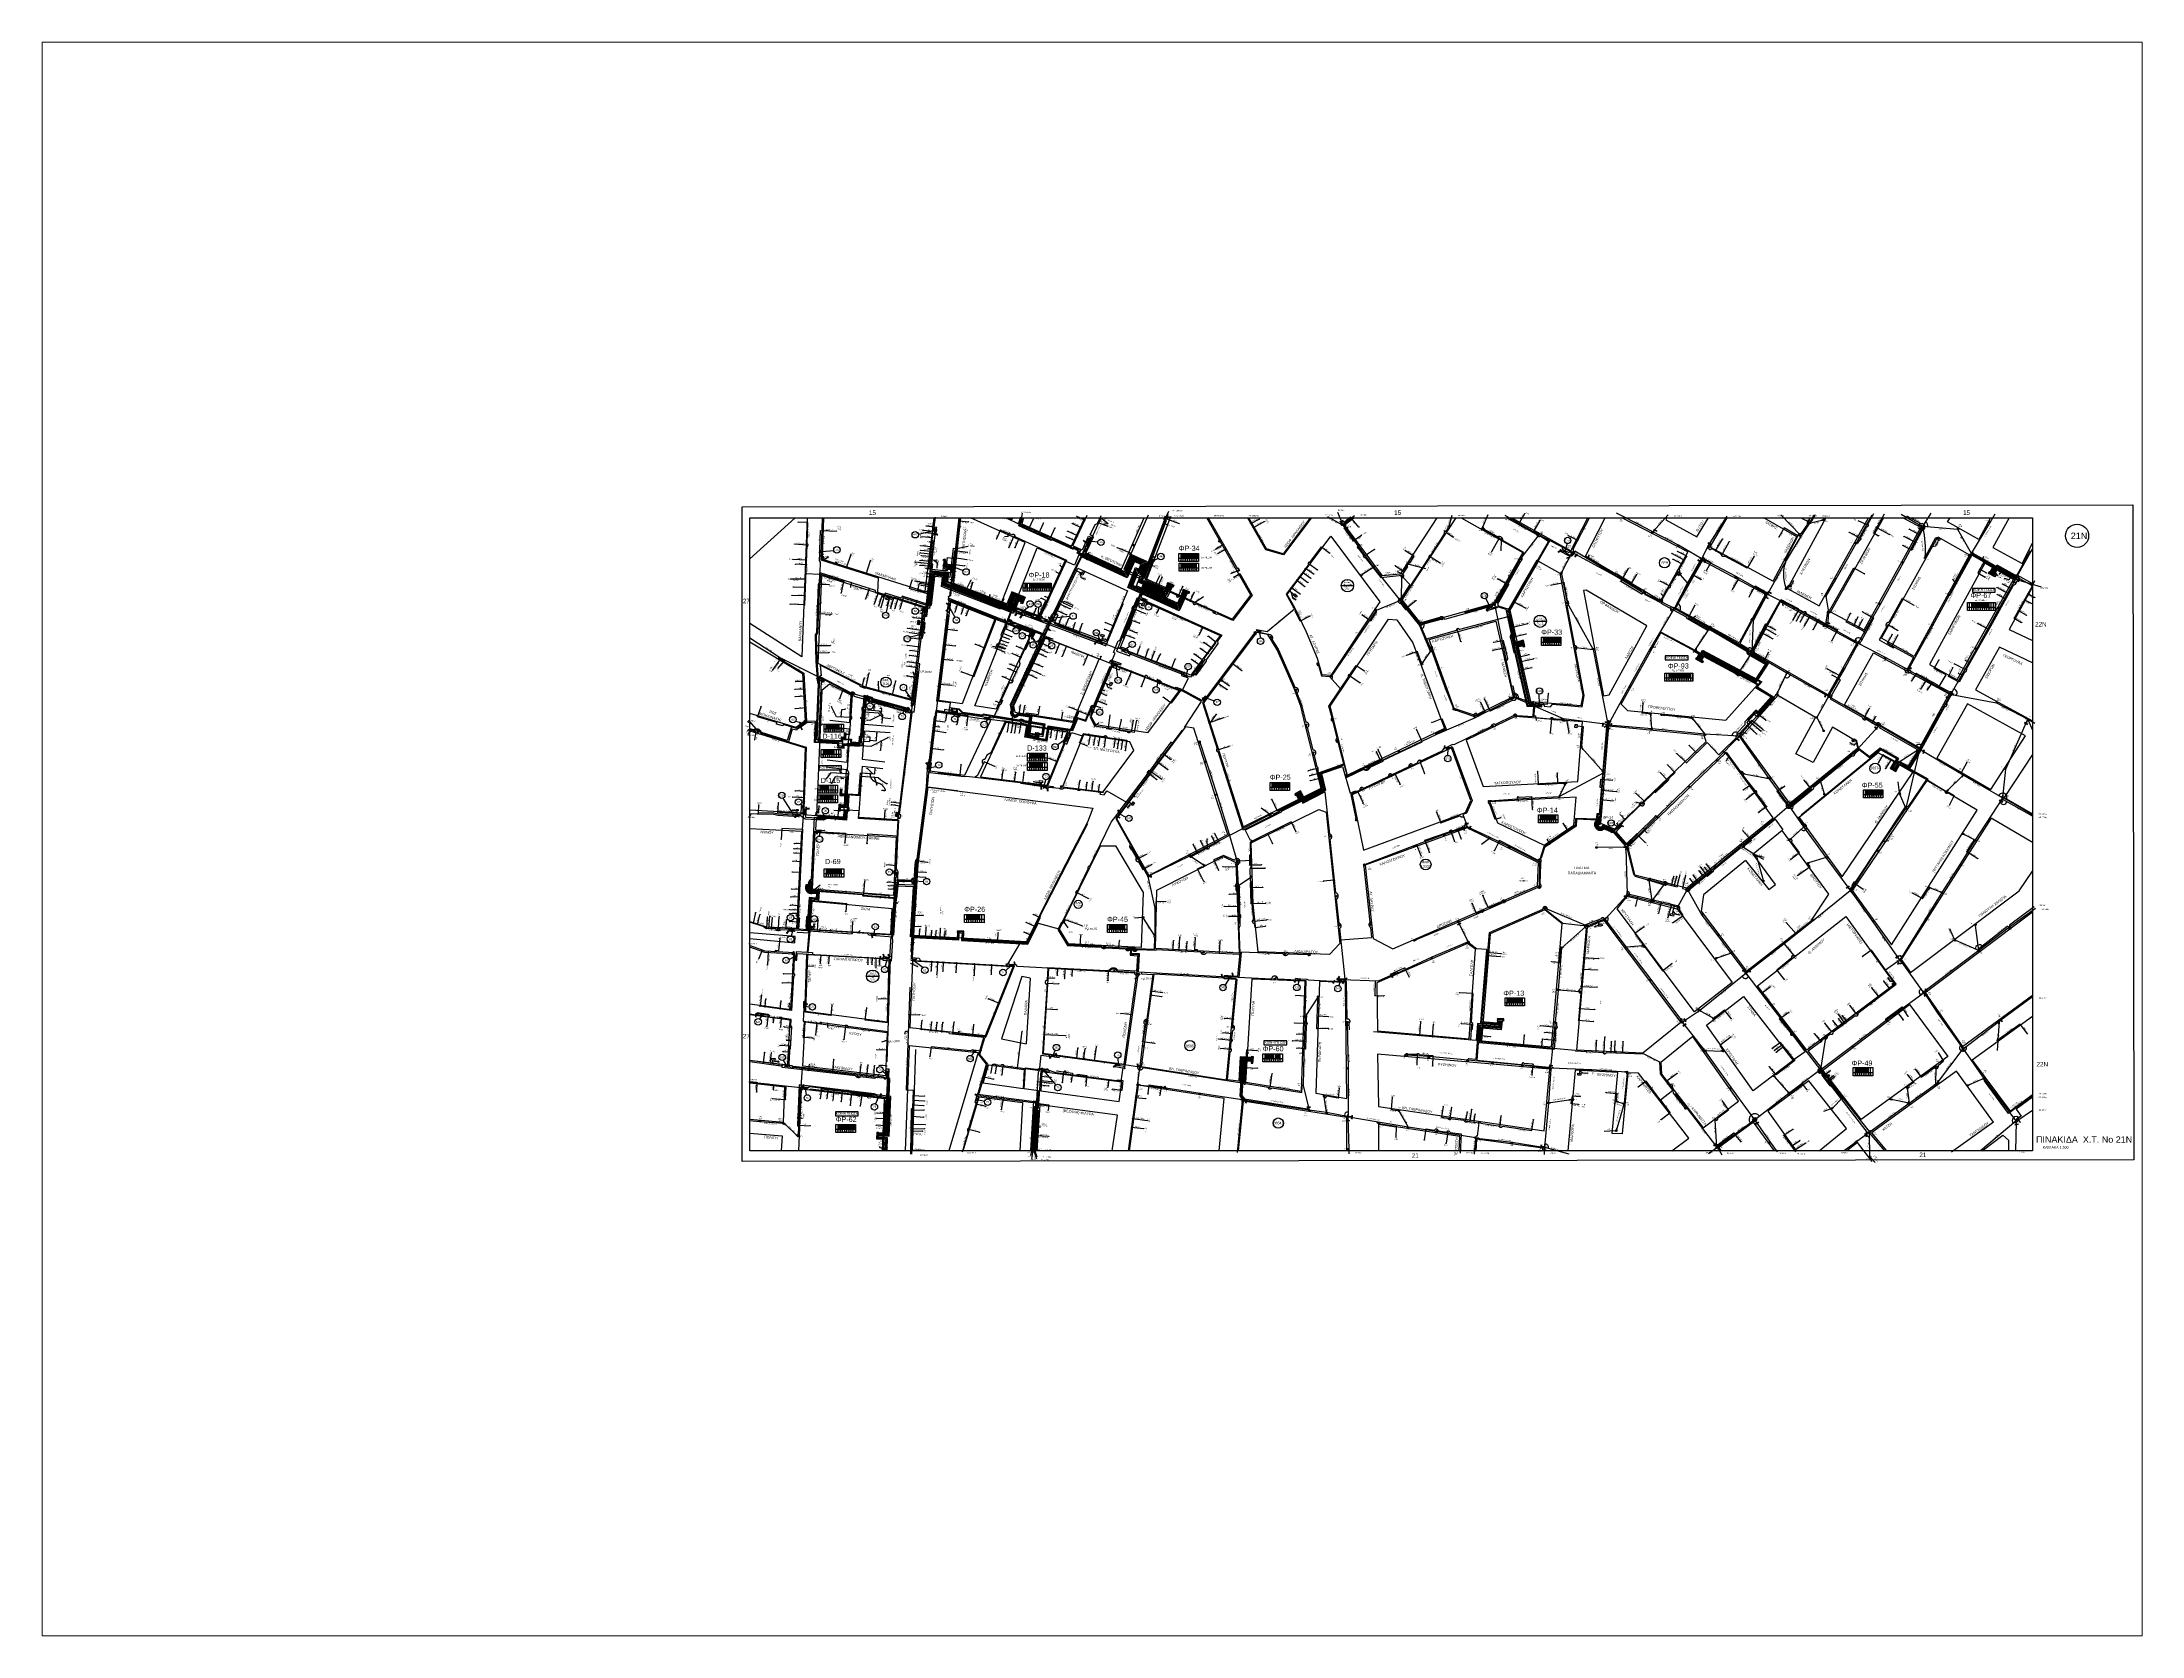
# Paper-space layout 'Layout2' of a CAD drawing. Header units: millimetres. Extents: x 26 to 231, y 20 to 176.
# The model-space entities are those that its viewports show. They can reach past a viewport. Long polylines and large blocks are cut down to what shows.
import ezdxf
from ezdxf.enums import TextEntityAlignment as Align
from ezdxf.lldxf.tags import DXFTag

# ---------------------------------------------------------------- set-up
doc = ezdxf.new("R2010")
doc.units = ezdxf.units.MM
doc.linetypes.add('DASHED', pattern=[19.05, 12.7, -6.35])
for name, color, linetype in [('.0225', 7, 'Continuous'), ('.04', 7, 'Continuous'), ('.075', 7, 'Continuous'), ('.10', 7, 'Continuous'), ('.15', 7, 'Continuous'), ('.15AL', 7, 'Continuous'), ('2x16', 7, 'Continuous'), ('2x16AL', 7, 'Continuous'), ('2x6', 7, 'Continuous'), ('3x150+35', 7, 'Continuous'), ('3x150+50', 7, 'Continuous'), ('3x150+50 XLPE', 7, 'Continuous'), ('3x150+50AL', 7, 'Continuous'), ('3x150+50CU', 7, 'Continuous'), ('3x150+70', 7, 'Continuous'), ('3x150+70AL', 7, 'Continuous'), ('3x150+70XLPE', 7, 'Continuous'), ('3x150AL+50CU', 7, 'Continuous'), ('3x150AL+50CUXLPE', 7, 'Continuous'), ('3x35+50', 7, 'DASHED'), ('3x48+23+13_5', 7, 'Continuous'), ('3x48+38+13_5', 7, 'Continuous'), ('3x50+25', 7, 'Continuous'), ('3X50+25AL', 7, 'DASHED'), ('3X50+35', 7, 'Continuous'), ('3x50+35CU', 7, 'Continuous'), ('3x50+35XLPE', 7, 'Continuous'), ('3X50AL+35CU', 7, 'Continuous'), ('3x70+54.6+25 AL', 7, 'Continuous'), ('3x82+57+13_5', 7, 'Continuous'), ('3x95+35', 7, 'Continuous'), ('3x95+35CUXLPE', 7, 'Continuous'), ('3X95+50', 7, 'Continuous'), ('3x95+50AL', 7, 'Continuous'), ('3x95+70', 7, 'Continuous'), ('3x95AL+35CU', 7, 'Continuous'), ('4x120+25 AL', 7, 'Continuous'), ('4x13CU', 7, 'Continuous'), ('4x16', 7, 'Continuous'), ('4x16+16', 7, 'Continuous'), ('4x16+16AL', 7, 'Continuous'), ('4x16AL', 7, 'Continuous'), ('4x16CU', 7, 'Continuous'), ('4x16συγκ', 7, 'Continuous'), ('4x25', 7, 'Continuous'), ('4x25CU', 7, 'Continuous'), ('4X35', 7, 'Continuous'), ('4x35CU', 7, 'Continuous'), ('4x50', 7, 'Continuous'), ('4x50+13', 7, 'Continuous'), ('4x50+16', 7, 'Continuous'), ('4x50+16_5', 7, 'Continuous'), ('4x50+16AL', 7, 'Continuous'), ('4x50+25', 7, 'Continuous'), ('4x50AL', 7, 'Continuous'), ('4x50CU', 7, 'Continuous'), ('4x6', 7, 'Continuous'), ('4x6.6', 7, 'Continuous'), ('4x6CU', 7, 'Continuous'), ('CHECK', 7, 'Continuous'), ('Link Box 4 Διευθύνσεων', 7, 'Continuous'), ('Pillar', 7, 'Continuous'), ('Pillar OTE', 7, 'Continuous'), ('text διευθύνσεων', 7, 'Continuous'), ('TEXT ΚΑΛΩΔΙΩΝ', 7, 'Continuous'), ('Άγνωστα', 7, 'Continuous'), ('ΑΓΝΩΣΤΟ ΕΝΑΕΡΙΟ ΚΑΛΩΔΙΟ', 7, 'Continuous'), ('ΑΓΝΩΣΤΟ ΥΠΟΓΕΙΟ ΚΑΛΩΔΙΟ', 7, 'Continuous'), ('Επιγραφές - Σχήματα', 7, 'Continuous'), ('Καλώδια ΧΤ   3x150AL+50CU', 7, 'Continuous'), ('Καλώδια ΧΤ   3x150AL+50XLPE', 7, 'Continuous'), ('Καλώδια ΧΤ   4x6CU', 7, 'Continuous'), ('Μηχανική τομή', 7, 'Continuous'), ('ΝΕΚΡΟ', 7, 'Continuous'), ('Πλεκτός Στύλος', 7, 'Continuous'), ('Στύλος Ξύλινος', 7, 'Continuous'), ('Στύλος Ξύλινος @ 1', 7, 'Continuous'), ('Στύλος ΦΜ', 7, 'Continuous'), ('Στύλος ΦΜ @ 1', 7, 'Continuous'), ('Συνδέσεις', 7, 'Continuous'), ('Συνεστραμμένα ΧΤ   3x70+54.6+25 AL', 7, 'Continuous'), ('Τομή', 7, 'Continuous'), ('ΥΠΟΒΑΘΡΟ ΔΕΗ', 7, 'Continuous'), ('Υποσταθμός εναέριος 2 στύλων', 7, 'Continuous'), ('Υποσταθμός πόλεως', 7, 'Continuous'), ('Υπόβαθρο ΔΕΗ', 7, 'Continuous'), ('Υπόγεια καλώδια Παροχών ΧΤ   4x16CU', 7, 'Continuous'), ('Υπόγεια καλώδια Παροχών ΧΤ   4x50AL', 7, 'Continuous'), ('Υπόγεια καλώδια Παροχών ΧΤ   4x6', 7, 'Continuous'), ('ΦΥΣΙΚΟ ΑΕΡΙΟ', 7, 'NATURAL_GAS_SUPPLY')]:
    doc.layers.add(name, color=color, linetype=linetype)
doc.styles.get("Standard").update_dxf_attribs({"font": 'arial.ttf'})
tags = doc.linetypes.add('NATURAL_GAS_SUPPLY', pattern='A,12.7,-5.08,["ΦΑ",Standard,S=2.54,R=0,X=-2.54,Y=-1.27],-5.08', length=22.86).pattern_tags.tags
tags[6] = DXFTag(74, 10)
doc.linetypes.add('SYN_LINE', pattern='A,0.5,-0.0001,["/\\/\\/\\/",Standard,S=0.1,R=0,X=0,Y=-0.05],-0.25', length=0.7501)
doc.dimstyles.new('ISO-25', dxfattribs={"dimtxt": 2.5, "dimasz": 2.5, "dimexe": 1.25, "dimexo": 0.625, "dimtad": 1, "dimtxsty": 'Standard', "dimcen": 2.5, "dimadec": 0, "dimazin": 0, "dimtfac": 1, "dimtmove": 0, "dimatfit": 3, "dimfxl": 1, "dimarcsym": 0})

# ---------------------------------------------------------------- blocks, each defined once
blk = doc.blocks.new('ΥΠΟΣΤΑΘΜΟΣ ΠΟΛΕΩΣ 13 ΑΝΑΧΩΡΗΣΕΩΝ')
at = {"layer": 'Υποσταθμός πόλεως', "ltscale": 40}
for p, q in [((-11.1, -2.8), (-11.1, -4)), ((-9.5, -2.8), (-9.5, -4)), ((-7.8, -2.8), (-7.8, -4)), ((-6, -2.8), (-6, -4)), ((-4.1, -2.8), (-4.1, -4)), ((-2.3, -2.8), (-2.3, -4)), ((-0.4, -2.8), (-0.4, -4)), ((1.5, -2.8), (1.5, -4)), ((3.4, -2.8), (3.4, -4)), ((5.4, -2.8), (5.4, -4)), ((7.3, -2.8), (7.3, -4)), ((9.3, -2.8), (9.3, -4)), ((11.1, -2.8), (11.1, -4))]:
    blk.add_line(p, q, dxfattribs=at)
blk.add_lwpolyline([(-11.4, 2.8), (11.4, 2.8), (11.4, -2.8), (-11.4, -2.8)], close=True, dxfattribs=at)
for points in [[(-8.6, 0), (-11.4, 2.8)], [(-11.4, -2.8), (-8.6, 0)], [(-8.6, 0), (8.6, 0)], [(8.6, 0), (11.4, 2.8)], [(11.4, -2.8), (8.6, 0)]]:
    blk.add_lwpolyline(points, dxfattribs=at)
at = {"layer": 'Υποσταθμός πόλεως', "linetype": 'SYN_LINE', "ltscale": 40, "flags": 1}
for tag, p in [('ΜΕΤΑΣΧΗΜΑΤΙΣΜΟΣ', (12.2, 1.7)), ('ΙΣΧΥΣ', (12.2, -1.1)), ('ΑΡΙΘΜΟΣ', (12.3, -3.8))]:
    blk.add_attdef(tag, p, '', height=1.8, dxfattribs=at)
blk = doc.blocks.new('ΥΠΟΣΤΑΘΜΟΣ ΠΟΛΕΩΣ 9 ΑΝΑΧΩΡΗΣΕΩΝ')
at = {"layer": 'Υποσταθμός πόλεως', "ltscale": 40}
for p, q in [((-9.6, -2.8), (-9.6, -4)), ((-7.1, -2.8), (-7.1, -4)), ((-4.8, -2.8), (-4.8, -4)), ((-2.4, -2.8), (-2.4, -4)), ((0.1, -2.8), (0.1, -4)), ((2.5, -2.8), (2.5, -4)), ((5, -2.8), (5, -4)), ((7.5, -2.8), (7.5, -4)), ((9.6, -2.8), (9.6, -4))]:
    blk.add_line(p, q, dxfattribs=at)
blk.add_lwpolyline([(-10, 2.8), (10, 2.8), (10, -2.8), (-10, -2.8)], close=True, dxfattribs=at)
for points in [[(-7.2, 0), (-10, 2.8)], [(-10, -2.8), (-7.2, 0)], [(-7.2, 0), (7.2, 0)], [(7.2, 0), (10, 2.8)], [(10, -2.8), (7.2, 0)]]:
    blk.add_lwpolyline(points, dxfattribs=at)
at = {"layer": 'Υποσταθμός πόλεως', "linetype": 'SYN_LINE', "ltscale": 40, "flags": 1}
for tag, p in [('ΜΕΤΑΣΧΗΜΑΤΙΣΜΟΣ', (10.8, 1.7)), ('ΙΣΧΥΣ', (10.8, -1.1)), ('ΑΡΙΘΜΟΣ', (10.9, -3.8))]:
    blk.add_attdef(tag, p, '', height=1.8, dxfattribs=at)
blk = doc.blocks.new('ΥΠΟΣΤΑΘΜΟΣ ΕΝΑΕΡΙΟΣ ΕΠΙ 2 ΣΤΥΛΩΝ')
at = {"layer": 'Υποσταθμός εναέριος 2 στύλων', "linetype": 'Continuous'}
for points in [[(-12, -2.1, 0.574793), (-8.5, -0.1, 0.268822), (-9.6, 2)], [(9.7, -2.1, 0.574793), (13.2, -0.1, 0.268822), (12, 1.9)]]:
    blk.add_hatch(color=256, dxfattribs=at).paths.add_polyline_path(points)
for p, q in [((-12, -2.1), (-9.6, 2)), ((9.7, -2.1), (12, 1.9))]:
    blk.add_line(p, q, dxfattribs=at)
for centre in [(-10.8, -0.1), (10.8, -0.1)]:
    blk.add_circle(centre, 2.36, dxfattribs=at)
at = {"layer": 'Υποσταθμός πόλεως', "linetype": 'Continuous', "ltscale": 40}
blk.add_lwpolyline([(-8.6, 2.8), (8.6, 2.8), (8.6, -2.8), (-8.6, -2.8)], close=True, dxfattribs=at)
for points in [[(-5.8, 0), (-8.6, 2.8)], [(-8.6, -2.8), (-5.8, 0)], [(-5.8, 0), (5.8, 0)], [(5.8, 0), (8.6, 2.8)], [(8.6, -2.8), (5.8, 0)]]:
    blk.add_lwpolyline(points, dxfattribs=at)
at = {"layer": 'Υποσταθμός εναέριος 2 στύλων', "ltscale": 40, "flags": 1}
for tag, p in [('ΜΕΤΑΣΧΗΜΑΤΙΣΜΟΣ', (14.1, 2.5)), ('ΙΣΧΥΣ', (14.1, -0.3)), ('ΑΡΙΘΜΟΣ', (14.2, -3))]:
    blk.add_attdef(tag, p, '', height=1.8, dxfattribs=at)
blk = doc.blocks.new('LINK BOX 4 ΑΝΑΧΩΡΗΣΕΩΝ')
at = {"layer": 'Link Box 4 Διευθύνσεων', "ltscale": 40}
blk.add_hatch(color=256, dxfattribs=at).paths.add_polyline_path([(-3.5, 0), (-3.5, -4.7), (3.5, -4.7), (3.5, 0)])
for p, q in [((-3.5, 0), (-5.3, 0)), ((5.3, 0), (3.5, 0)), ((-3.5, -4.7), (-5.3, -4.7)), ((5.3, -4.7), (3.5, -4.7))]:
    blk.add_line(p, q, dxfattribs=at)
blk.add_lwpolyline([(-3.5, -4.7), (-3.5, 0), (3.5, 0), (3.5, -4.7)], close=True, dxfattribs=at)
blk = doc.blocks.new('ΥΠΑΡΧΩΝ ΤΣΙΜΕΝΤΕΝΙΟΣ ΣΤΥΛΟΣ')
at = {"layer": 'Στύλος ΦΜ'}
blk.add_hatch(color=7, dxfattribs=at).paths.add_polyline_path([(-1.3, -2.3, 0.574793), (2.6, 0, 0.268822), (1.3, 2.3)])
at = {"layer": 'Στύλος ΦΜ', "color": 7}
blk.add_line((-1.3, -2.3), (1.3, 2.3), dxfattribs=at)
blk.add_circle((0, 0), 2.62, dxfattribs=at)
at = {"layer": 'Στύλος ΦΜ', "flags": 4}
for tag, p in [('ΤΥΠΟΣ', (-4.9, 3)), ('ΑΡΙΘΜΟΣ', (-4.7, 8.1))]:
    blk.add_attdef(tag, p, '', height=4, dxfattribs=at)
blk = doc.blocks.new('ΥΠΑΡΧΩΝ ΞΥΛΙΝΟΣ ΣΤΥΛΟΣ')
at = {"layer": 'Στύλος Ξύλινος'}
h = blk.add_hatch(color=7, dxfattribs=at)
h.paths.add_polyline_path([(-2.6, 0, 0.270008), (-1.3, -2.3), (1.3, 2.3, 0.576266)])
h.paths.add_polyline_path([(-1.3, -2.3, 0.574793), (2.6, 0, 0.268822), (1.3, 2.3)])
at = {"layer": 'Στύλος Ξύλινος', "color": 7}
blk.add_line((-1.3, -2.3), (1.3, 2.3), dxfattribs=at)
blk.add_circle((0, 0), 2.62, dxfattribs=at)
at = {"layer": 'Στύλος Ξύλινος', "flags": 4}
for tag, p in [('ΑΡΙΘΜΟΣ', (-4.9, 8.6)), ('ΤΥΠΟΣ', (-4.8, 3.4))]:
    blk.add_attdef(tag, p, '', height=4, dxfattribs=at)
blk = doc.blocks.new('_ΣΥΝΔΕΣΗ')
at = {"layer": 'Συνδέσεις', "linetype": 'SYN_LINE', "ltscale": 40}
blk.add_hatch(color=256, dxfattribs=at).paths.add_polyline_path([(0.5, 0, 1), (-0.5, 0, 1)])
at = {"layer": 'Συνδέσεις'}
blk.add_circle((0, 0), 0.5, dxfattribs=at)
blk = doc.blocks.new('ΜΗΧΑΝΙΚΗ ΤΟΜΗ')
at = {"layer": 'Μηχανική τομή', "ltscale": 40}
for p, q in [((-2, 1), (6, 1)), ((-2, -1), (6, -1))]:
    blk.add_line(p, q, dxfattribs=at)
blk = doc.blocks.new('ΤΟΜΗ')
at = {"layer": 'Τομή', "ltscale": 40}
for p, q in [((-6, 0), (17, 0)), ((-6, -3), (17, -3))]:
    blk.add_line(p, q, dxfattribs=at)
blk = doc.blocks.new('STYLOS PLEKTOS')
at = {"layer": 'Πλεκτός Στύλος', "ltscale": 40}
blk.add_lwpolyline([(0, 5), (5, 5), (5, 0), (0, 0)], close=True, dxfattribs=at)
blk.add_lwpolyline([(0, 5), (5, 0), (0, 0), (5, 5)], dxfattribs=at)
blk = doc.blocks.new('Pillar')
at = {"layer": 'Υποσταθμός πόλεως', "linetype": 'Continuous', "ltscale": 40}
blk.add_lwpolyline([(-8.6, 2.8), (8.6, 2.8), (8.6, -2.8), (-8.6, -2.8)], close=True, dxfattribs=at)
for points in [[(-5.8, 0), (-8.6, 2.8)], [(-8.6, -2.8), (-5.8, 0)], [(-5.8, 0), (5.8, 0)], [(5.8, 0), (8.6, 2.8)], [(8.6, -2.8), (5.8, 0)]]:
    blk.add_lwpolyline(points, dxfattribs=at)
at = {"layer": 'Pillar', "ltscale": 40}
blk.add_attdef('PILLAR', (-5.7, 3.7), '', height=2.52, dxfattribs=at)
blk = doc.blocks.new('τομή_')
at = {"layer": 'Επιγραφές - Σχήματα'}
for p, q in [((-1.3, -0.2), (0.1, 0.7)), ((-1.1, -0.5), (0.3, 0.5)), ((-0.7, 0.6), (-0.3, -0.4))]:
    blk.add_line(p, q, dxfattribs=at)
blk = doc.blocks.new('TSONTA XT1')
at = {"ltscale": 40}
h = blk.add_hatch(color=256, dxfattribs=at)
h.dxf.hatch_style = 1
h.paths.add_polyline_path([(596, 2487.7), (597.1, 2488.8), (596, 2489.9), (594.9, 2488.8)])
blk.add_lwpolyline([(594.9, 2488.8), (596, 2489.9), (597.1, 2488.8), (596, 2487.7)], close=True, dxfattribs=at)
blk = doc.blocks.new('PILLAR ΟΤΕ')
at = {"layer": 'Pillar OTE', "ltscale": 40}
blk.add_lwpolyline([(-3.3, 2), (3.4, 2), (3.4, -2), (-3.3, -2)], close=True, dxfattribs=at)
at = {"layer": 'Pillar OTE', "insert": (-1.8, 0.7), "char_height": 1.357, "width": 109.961, "attachment_point": 1}
blk.add_mtext('{\\fArial|b1|i0|c161|p34;OTE}', dxfattribs=at)

msp = doc.modelspace()

# ---------------------------------------------------------------- hatches: boundary and pattern name
at = {"layer": 'Pillar OTE', "ltscale": 40}
h = msp.add_hatch(color=256, dxfattribs=at)
h.dxf.hatch_style = 1
h.paths.add_polyline_path([(2974, 1180.5), (2974, 1180.9), (2973.7, 1180.6)])
h = msp.add_hatch(color=256, dxfattribs=at)
h.dxf.hatch_style = 1
h.paths.add_polyline_path([(3056.8, 1161.9), (3056.4, 1161.8), (3056.8, 1161.6)])
h = msp.add_hatch(color=256, dxfattribs=at)
h.dxf.hatch_style = 1
h.paths.add_polyline_path([(3168.8, 1173.4), (3169.1, 1173.4), (3168.9, 1173.7)])
h = msp.add_hatch(color=256, dxfattribs=at)
h.dxf.hatch_style = 1
h.paths.add_polyline_path([(3216, 1147), (3216.5, 1147), (3216.2, 1147.3)])
h = msp.add_hatch(color=256, dxfattribs=at)
h.dxf.hatch_style = 1
h.paths.add_polyline_path([(3336, 1157.3), (3336.3, 1157.2), (3336.1, 1157.5)])
h = msp.add_hatch(color=256, dxfattribs=at)
h.dxf.hatch_style = 1
h.paths.add_polyline_path([(3187.3, 1118.4), (3187.3, 1118.7), (3187.1, 1118.5)])
h = msp.add_hatch(color=256, dxfattribs=at)
h.dxf.hatch_style = 1
h.paths.add_polyline_path([(3144.5, 1005), (3144.4, 1005.3), (3144.2, 1005)])
h = msp.add_hatch(color=256, dxfattribs=at)
h.dxf.hatch_style = 1
h.paths.add_polyline_path([(2953.3, 982.3), (2953.2, 982.7), (2953, 982.3)])
h = msp.add_hatch(color=256, dxfattribs=at)
h.dxf.hatch_style = 1
h.paths.add_polyline_path([(2962.2, 929.6), (2962.2, 930), (2961.9, 929.7)])
h = msp.add_hatch(color=256, dxfattribs=at)
h.dxf.hatch_style = 1
h.paths.add_polyline_path([(2964, 893.1), (2963.9, 893.3), (2963.8, 893.1)])
h = msp.add_hatch(color=256, dxfattribs=at)
h.dxf.hatch_style = 1
h.paths.add_polyline_path([(3219.7, 858.2), (3219.7, 858.6), (3219.4, 858.3)])
h = msp.add_hatch(color=256, dxfattribs=at)
h.dxf.hatch_style = 1
h.paths.add_polyline_path([(2948.9, 833), (2948.7, 832.9), (2948.9, 832.8)])
h = msp.add_hatch(color=256, dxfattribs=at)
h.dxf.hatch_style = 1
h.paths.add_polyline_path([(2935.2, 788.8), (2935.1, 789.2), (2934.8, 788.9)])
at = {"layer": 'TEXT ΚΑΛΩΔΙΩΝ', "linetype": 'Continuous', "ltscale": 0.1}
h = msp.add_hatch(color=151, dxfattribs=at)
h.dxf.hatch_style = 1
h.paths.add_polyline_path([(3132.4, 1163.1), (3130.7, 1163.1), (3130.7, 1159.4), (3132.4, 1159.4)])
h = msp.add_hatch(color=85, dxfattribs=at)
h.dxf.hatch_style = 1
h.paths.add_polyline_path([(3879.5, 1148), (3877.8, 1148), (3877.8, 1144.3), (3879.5, 1144.3)])
h = msp.add_hatch(color=256, dxfattribs=at)
h.dxf.hatch_style = 1
h.paths.add_polyline_path([(3594.9, 975.4), (3594.6, 975.6), (3594.7, 975.1)])
h = msp.add_hatch(color=85, dxfattribs=at)
h.dxf.hatch_style = 1
h.paths.add_polyline_path([(2977.6, 940.7), (2975.9, 940.7), (2975.9, 937), (2977.6, 937)])
h = msp.add_hatch(color=30, dxfattribs=at)
h.dxf.hatch_style = 1
h.paths.add_polyline_path([(2979.4, 940.7), (2977.6, 940.7), (2977.6, 937), (2979.4, 937)])
h = msp.add_hatch(color=133, dxfattribs=at)
h.dxf.hatch_style = 1
h.paths.add_polyline_path([(2981, 940.7), (2979.4, 940.7), (2979.4, 937), (2981, 937)])
h = msp.add_hatch(color=2, dxfattribs=at)
h.dxf.hatch_style = 1
h.paths.add_polyline_path([(2982.7, 940.7), (2981, 940.7), (2981, 937), (2982.7, 937)])
h = msp.add_hatch(color=6, dxfattribs=at)
h.dxf.hatch_style = 1
h.paths.add_polyline_path([(2984.4, 940.7), (2982.7, 940.7), (2982.7, 937), (2984.4, 937)])
h = msp.add_hatch(color=5, dxfattribs=at)
h.dxf.hatch_style = 1
h.paths.add_polyline_path([(2986.1, 940.7), (2984.4, 940.7), (2984.4, 937), (2986.1, 937)])
h = msp.add_hatch(color=27, dxfattribs=at)
h.dxf.hatch_style = 1
h.paths.add_polyline_path([(2987.8, 940.7), (2986.1, 940.7), (2986.1, 937), (2987.8, 937)])
h = msp.add_hatch(color=5, dxfattribs=at)
h.dxf.hatch_style = 1
h.paths.add_polyline_path([(3787.2, 786), (3785.5, 786), (3785.5, 782.3), (3787.2, 782.3)])
at = {"layer": 'Καλώδια ΧΤ   3x150AL+50CU', "lineweight": -3, "ltscale": 0.2}
h = msp.add_hatch(color=1, dxfattribs=at)
h.dxf.hatch_style = 1
h.paths.add_polyline_path([(3253.8, 1186.2), (3252.1, 1186.2), (3252.1, 1182.5), (3253.8, 1182.5)])
h = msp.add_hatch(color=62, dxfattribs=at)
h.dxf.hatch_style = 1
h.paths.add_polyline_path([(3253.9, 1178.6), (3252.2, 1178.6), (3252.2, 1174.9), (3253.9, 1174.9)])
h = msp.add_hatch(color=27, dxfattribs=at)
h.dxf.hatch_style = 1
h.paths.add_polyline_path([(3253.8, 1182.5), (3255.6, 1182.5), (3255.6, 1186.2), (3253.8, 1186.2)])
h = msp.add_hatch(color=85, dxfattribs=at)
h.dxf.hatch_style = 1
h.paths.add_polyline_path([(3253.9, 1174.9), (3255.6, 1174.9), (3255.6, 1178.6), (3253.9, 1178.6)])
h = msp.add_hatch(color=2, dxfattribs=at)
h.dxf.hatch_style = 1
h.paths.add_polyline_path([(3257.2, 1186.2), (3255.6, 1186.2), (3255.6, 1182.5), (3257.2, 1182.5)])
h = msp.add_hatch(color=27, dxfattribs=at)
h.dxf.hatch_style = 1
h.paths.add_polyline_path([(3257.3, 1178.6), (3255.6, 1178.6), (3255.6, 1174.9), (3257.3, 1174.9)])
h = msp.add_hatch(color=173, dxfattribs=at)
h.dxf.hatch_style = 1
h.paths.add_polyline_path([(3257.2, 1182.5), (3258.9, 1182.5), (3258.9, 1186.2), (3257.2, 1186.2)])
h = msp.add_hatch(color=30, dxfattribs=at)
h.dxf.hatch_style = 1
h.paths.add_polyline_path([(3257.3, 1174.9), (3259, 1174.9), (3259, 1178.6), (3257.3, 1178.6)])
h = msp.add_hatch(color=133, dxfattribs=at)
h.dxf.hatch_style = 1
h.paths.add_polyline_path([(3258.9, 1182.5), (3260.6, 1182.5), (3260.6, 1186.2), (3258.9, 1186.2)])
h = msp.add_hatch(color=5, dxfattribs=at)
h.dxf.hatch_style = 1
h.paths.add_polyline_path([(3259, 1174.9), (3260.7, 1174.9), (3260.7, 1178.6), (3259, 1178.6)])
h = msp.add_hatch(color=62, dxfattribs=at)
h.dxf.hatch_style = 1
h.paths.add_polyline_path([(3260.6, 1182.5), (3262.3, 1182.5), (3262.3, 1186.2), (3260.6, 1186.2)])
h = msp.add_hatch(color=1, dxfattribs=at)
h.dxf.hatch_style = 1
h.paths.add_polyline_path([(3260.6, 1174.9), (3262.3, 1174.9), (3262.3, 1178.6), (3260.6, 1178.6)])
h = msp.add_hatch(color=151, dxfattribs=at)
h.dxf.hatch_style = 1
h.paths.add_polyline_path([(3262.2, 1182.5), (3263.9, 1182.5), (3263.9, 1186.2), (3262.2, 1186.2)])
h = msp.add_hatch(color=6, dxfattribs=at)
h.dxf.hatch_style = 1
h.paths.add_polyline_path([(3262.3, 1174.9), (3264, 1174.9), (3264, 1178.6), (3262.3, 1178.6)])
h = msp.add_hatch(color=6, dxfattribs=at)
h.dxf.hatch_style = 1
h.paths.add_polyline_path([(3263.9, 1182.5), (3265.6, 1182.5), (3265.6, 1186.2), (3263.9, 1186.2)])
at = {"layer": 'Καλώδια ΧΤ   3x150AL+50CU', "linetype": 'DASHED', "lineweight": -3, "ltscale": 0.2}
h = msp.add_hatch(color=85, dxfattribs=at)
h.dxf.hatch_style = 1
h.paths.add_polyline_path([(3135.8, 1163.1), (3134.2, 1163.1), (3134.2, 1159.4), (3135.8, 1159.4)])
h = msp.add_hatch(color=1, dxfattribs=at)
h.dxf.hatch_style = 1
h.paths.add_polyline_path([(3135.8, 1159.4), (3137.5, 1159.4), (3137.5, 1163.1), (3135.8, 1163.1)])
h = msp.add_hatch(color=5, dxfattribs=at)
h.dxf.hatch_style = 1
h.paths.add_polyline_path([(3137.5, 1159.4), (3139.2, 1159.4), (3139.2, 1163.1), (3137.5, 1163.1)])
h = msp.add_hatch(color=27, dxfattribs=at)
h.dxf.hatch_style = 1
h.paths.add_polyline_path([(3140.9, 1159.4), (3140.9, 1163.1), (3139.2, 1163.1), (3139.2, 1159.4)])
h = msp.add_hatch(color=62, dxfattribs=at)
h.dxf.hatch_style = 1
h.paths.add_polyline_path([(3142.6, 1163.1), (3140.9, 1163.1), (3140.9, 1159.4), (3142.6, 1159.4)])
h = msp.add_hatch(color=2, dxfattribs=at)
h.dxf.hatch_style = 1
h.paths.add_polyline_path([(3144.2, 1163.1), (3142.5, 1163.1), (3142.5, 1159.4), (3144.2, 1159.4)])
h = msp.add_hatch(color=30, dxfattribs=at)
h.dxf.hatch_style = 1
h.paths.add_polyline_path([(3145.9, 1163.1), (3144.2, 1163.1), (3144.2, 1159.4), (3145.9, 1159.4)])
h = msp.add_hatch(color=173, dxfattribs=at)
h.dxf.hatch_style = 1
h.paths.add_polyline_path([(3147.6, 1163.1), (3145.9, 1163.1), (3145.9, 1159.4), (3147.6, 1159.4)])
at = {"layer": 'Καλώδια ΧΤ   3x150AL+50CU', "linetype": 'DASHED', "lineweight": -3, "ltscale": 0.2, "true_color": 0xd2798f}
h = msp.add_hatch(color=233, dxfattribs=at)
h.dxf.hatch_style = 1
h.paths.add_polyline_path([(3149.3, 1163.1), (3147.6, 1163.1), (3147.6, 1159.4), (3149.3, 1159.4)])
at = {"layer": 'Καλώδια ΧΤ   3x150AL+50CU', "linetype": 'DASHED', "lineweight": -3, "ltscale": 0.2}
h = msp.add_hatch(color=133, dxfattribs=at)
h.dxf.hatch_style = 1
h.paths.add_polyline_path([(3151, 1163.1), (3149.3, 1163.1), (3149.3, 1159.4), (3151, 1159.4)])
h = msp.add_hatch(color=1, dxfattribs=at)
h.dxf.hatch_style = 1
h.paths.add_polyline_path([(3867.7, 1144.3), (3869.4, 1144.3), (3869.4, 1148), (3867.7, 1148)])
h = msp.add_hatch(color=2, dxfattribs=at)
h.dxf.hatch_style = 1
h.paths.add_polyline_path([(3871.1, 1148), (3869.4, 1148), (3869.4, 1144.3), (3871.1, 1144.3)])
h = msp.add_hatch(color=30, dxfattribs=at)
h.dxf.hatch_style = 1
h.paths.add_polyline_path([(3871.1, 1144.3), (3872.8, 1144.3), (3872.8, 1148), (3871.1, 1148)])
h = msp.add_hatch(color=6, dxfattribs=at)
h.dxf.hatch_style = 1
h.paths.add_polyline_path([(3872.8, 1144.3), (3874.5, 1144.3), (3874.5, 1148), (3872.8, 1148)])
h = msp.add_hatch(color=5, dxfattribs=at)
h.dxf.hatch_style = 1
h.paths.add_polyline_path([(3876.1, 1144.3), (3876.1, 1148), (3874.5, 1148), (3874.5, 1144.3)])
h = msp.add_hatch(color=27, dxfattribs=at)
h.dxf.hatch_style = 1
h.paths.add_polyline_path([(3877.8, 1148), (3876.1, 1148), (3876.1, 1144.3), (3877.8, 1144.3)])
h = msp.add_hatch(color=133, dxfattribs=at)
h.dxf.hatch_style = 1
h.paths.add_polyline_path([(3881.2, 1148), (3879.5, 1148), (3879.5, 1144.3), (3881.2, 1144.3)])
at = {"layer": 'Καλώδια ΧΤ   3x150AL+50CU', "lineweight": -3, "ltscale": 0.2}
h = msp.add_hatch(color=1, dxfattribs=at)
h.dxf.hatch_style = 1
h.paths.add_polyline_path([(3536.1, 1120.9), (3534.3, 1120.9), (3534.3, 1117.2), (3536.1, 1117.2)])
h = msp.add_hatch(color=173, dxfattribs=at)
h.dxf.hatch_style = 1
h.paths.add_polyline_path([(3536.1, 1117.2), (3537.8, 1117.2), (3537.8, 1120.9), (3536.1, 1120.9)])
h = msp.add_hatch(color=2, dxfattribs=at)
h.dxf.hatch_style = 1
h.paths.add_polyline_path([(3539.4, 1120.9), (3537.8, 1120.9), (3537.8, 1117.2), (3539.4, 1117.2)])
h = msp.add_hatch(color=85, dxfattribs=at)
h.dxf.hatch_style = 1
h.paths.add_polyline_path([(3539.4, 1117.2), (3541.1, 1117.2), (3541.1, 1120.9), (3539.4, 1120.9)])
h = msp.add_hatch(color=30, dxfattribs=at)
h.dxf.hatch_style = 1
h.paths.add_polyline_path([(3541.1, 1117.2), (3542.8, 1117.2), (3542.8, 1120.9), (3541.1, 1120.9)])
h = msp.add_hatch(color=27, dxfattribs=at)
h.dxf.hatch_style = 1
h.paths.add_polyline_path([(3542.8, 1117.2), (3544.5, 1117.2), (3544.5, 1120.9), (3542.8, 1120.9)])
h = msp.add_hatch(color=151, dxfattribs=at)
h.dxf.hatch_style = 1
h.paths.add_polyline_path([(3544.5, 1117.2), (3546.2, 1117.2), (3546.2, 1120.9), (3544.5, 1120.9)])
h = msp.add_hatch(color=6, dxfattribs=at)
h.dxf.hatch_style = 1
h.paths.add_polyline_path([(3546.1, 1117.2), (3547.8, 1117.2), (3547.8, 1120.9), (3546.1, 1120.9)])
at = {"layer": 'Καλώδια ΧΤ   3x150AL+50CU', "linetype": 'DASHED', "lineweight": -3, "ltscale": 0.2}
h = msp.add_hatch(color=62, dxfattribs=at)
h.dxf.hatch_style = 1
h.paths.add_polyline_path([(3632.1, 1089.4), (3633.8, 1089.4), (3633.8, 1093), (3632.1, 1093)])
h = msp.add_hatch(color=30, dxfattribs=at)
h.dxf.hatch_style = 1
h.paths.add_polyline_path([(3635.4, 1093), (3633.8, 1093), (3633.8, 1089.4), (3635.4, 1089.4)])
h = msp.add_hatch(color=173, dxfattribs=at)
h.dxf.hatch_style = 1
h.paths.add_polyline_path([(3635.4, 1089.4), (3637.1, 1089.4), (3637.1, 1093), (3635.4, 1093)])
h = msp.add_hatch(color=85, dxfattribs=at)
h.dxf.hatch_style = 1
h.paths.add_polyline_path([(3637.1, 1089.4), (3638.8, 1089.4), (3638.8, 1093), (3637.1, 1093)])
h = msp.add_hatch(color=6, dxfattribs=at)
h.dxf.hatch_style = 1
h.paths.add_polyline_path([(3640.5, 1089.4), (3640.5, 1093), (3638.8, 1093), (3638.8, 1089.4)])
h = msp.add_hatch(color=151, dxfattribs=at)
h.dxf.hatch_style = 1
h.paths.add_polyline_path([(3642.2, 1093), (3640.5, 1093), (3640.5, 1089.4), (3642.2, 1089.4)])
h = msp.add_hatch(color=1, dxfattribs=at)
h.dxf.hatch_style = 1
h.paths.add_polyline_path([(3643.9, 1093), (3642.2, 1093), (3642.2, 1089.4), (3643.9, 1089.4)])
h = msp.add_hatch(color=2, dxfattribs=at)
h.dxf.hatch_style = 1
h.paths.add_polyline_path([(3645.5, 1093), (3643.9, 1093), (3643.9, 1089.4), (3645.5, 1089.3)])
h = msp.add_hatch(color=5, dxfattribs=at)
h.dxf.hatch_style = 1
h.paths.add_polyline_path([(3647.2, 1093), (3645.5, 1093), (3645.5, 1089.3), (3647.2, 1089.3)])
h = msp.add_hatch(color=133, dxfattribs=at)
h.dxf.hatch_style = 1
h.paths.add_polyline_path([(3648.9, 1093), (3647.2, 1093), (3647.2, 1089.4), (3648.9, 1089.4)])
at = {"layer": 'Καλώδια ΧΤ   3x150AL+50CU', "lineweight": -3, "ltscale": 0.2}
h = msp.add_hatch(color=2, dxfattribs=at)
h.dxf.hatch_style = 1
h.paths.add_polyline_path([(2977.5, 1053.4), (2975.8, 1053.4), (2975.8, 1049.7), (2977.5, 1049.7)])
h = msp.add_hatch(color=27, dxfattribs=at)
h.dxf.hatch_style = 1
h.paths.add_polyline_path([(2977.5, 1049.7), (2979.2, 1049.7), (2979.2, 1053.4), (2977.5, 1053.4)])
h = msp.add_hatch(color=5, dxfattribs=at)
h.dxf.hatch_style = 1
h.paths.add_polyline_path([(2980.9, 1053.4), (2979.2, 1053.4), (2979.2, 1049.7), (2980.9, 1049.7)])
h = msp.add_hatch(color=30, dxfattribs=at)
h.dxf.hatch_style = 1
h.paths.add_polyline_path([(2980.9, 1049.7), (2982.6, 1049.7), (2982.6, 1053.4), (2980.9, 1053.4)])
h = msp.add_hatch(color=85, dxfattribs=at)
h.dxf.hatch_style = 1
h.paths.add_polyline_path([(2982.6, 1049.7), (2984.3, 1049.7), (2984.3, 1053.4), (2982.6, 1053.4)])
h = msp.add_hatch(color=133, dxfattribs=at)
h.dxf.hatch_style = 1
h.paths.add_polyline_path([(2984.3, 1049.7), (2986, 1049.7), (2986, 1053.4), (2984.3, 1053.4)])
h = msp.add_hatch(color=27, dxfattribs=at)
h.dxf.hatch_style = 1
h.paths.add_polyline_path([(2975.3, 1033.7), (2973.6, 1033.7), (2973.6, 1030), (2975.3, 1030)])
h = msp.add_hatch(color=6, dxfattribs=at)
h.dxf.hatch_style = 1
h.paths.add_polyline_path([(2975.3, 1030), (2977, 1030), (2977, 1033.7), (2975.3, 1033.7)])
h = msp.add_hatch(color=173, dxfattribs=at)
h.dxf.hatch_style = 1
h.paths.add_polyline_path([(2978.7, 1033.7), (2977, 1033.7), (2977, 1030), (2978.7, 1030)])
h = msp.add_hatch(color=1, dxfattribs=at)
h.dxf.hatch_style = 1
h.paths.add_polyline_path([(2978.7, 1030), (2980.4, 1030), (2980.4, 1033.7), (2978.7, 1033.7)])
h = msp.add_hatch(color=2, dxfattribs=at)
h.dxf.hatch_style = 1
h.paths.add_polyline_path([(2980.4, 1030), (2982.1, 1030), (2982.1, 1033.7), (2980.4, 1033.7)])
h = msp.add_hatch(color=2, dxfattribs=at)
h.dxf.hatch_style = 1
h.paths.add_polyline_path([(3135.9, 1030.7), (3134.2, 1030.7), (3134.2, 1027), (3135.9, 1027)])
h = msp.add_hatch(color=173, dxfattribs=at)
h.dxf.hatch_style = 1
h.paths.add_polyline_path([(3135.9, 1027), (3137.6, 1027), (3137.6, 1030.7), (3135.9, 1030.7)])
h = msp.add_hatch(color=27, dxfattribs=at)
h.dxf.hatch_style = 1
h.paths.add_polyline_path([(3139.3, 1030.7), (3137.6, 1030.7), (3137.6, 1027), (3139.3, 1027)])
h = msp.add_hatch(color=151, dxfattribs=at)
h.dxf.hatch_style = 1
h.paths.add_polyline_path([(3139.3, 1027), (3141, 1027), (3141, 1030.7), (3139.3, 1030.7)])
h = msp.add_hatch(color=1, dxfattribs=at)
h.dxf.hatch_style = 1
h.paths.add_polyline_path([(3141, 1027), (3142.6, 1027), (3142.6, 1030.7), (3141, 1030.7)])
h = msp.add_hatch(color=5, dxfattribs=at)
h.dxf.hatch_style = 1
h.paths.add_polyline_path([(3142.6, 1027), (3144.3, 1027), (3144.3, 1030.7), (3142.6, 1030.7)])
h = msp.add_hatch(color=30, dxfattribs=at)
h.dxf.hatch_style = 1
h.paths.add_polyline_path([(3144.3, 1027), (3146, 1027), (3146, 1030.7), (3144.3, 1030.7)])
h = msp.add_hatch(color=173, dxfattribs=at)
h.dxf.hatch_style = 1
h.paths.add_polyline_path([(3135.9, 1023.5), (3134.2, 1023.5), (3134.2, 1019.8), (3135.9, 1019.8)])
h = msp.add_hatch(color=1, dxfattribs=at)
h.dxf.hatch_style = 1
h.paths.add_polyline_path([(3135.9, 1019.8), (3137.6, 1019.8), (3137.6, 1023.5), (3135.9, 1023.5)])
h = msp.add_hatch(color=85, dxfattribs=at)
h.dxf.hatch_style = 1
h.paths.add_polyline_path([(3139.3, 1023.5), (3137.6, 1023.5), (3137.6, 1019.8), (3139.3, 1019.8)])
h = msp.add_hatch(color=62, dxfattribs=at)
h.dxf.hatch_style = 1
h.paths.add_polyline_path([(3139.3, 1019.8), (3141, 1019.8), (3141, 1023.5), (3139.3, 1023.5)])
h = msp.add_hatch(color=6, dxfattribs=at)
h.dxf.hatch_style = 1
h.paths.add_polyline_path([(3141, 1019.8), (3142.6, 1019.8), (3142.6, 1023.5), (3141, 1023.5)])
h = msp.add_hatch(color=27, dxfattribs=at)
h.dxf.hatch_style = 1
h.paths.add_polyline_path([(3142.6, 1019.8), (3144.3, 1019.8), (3144.3, 1023.5), (3142.6, 1023.5)])
h = msp.add_hatch(color=30, dxfattribs=at)
h.dxf.hatch_style = 1
h.paths.add_polyline_path([(2972.9, 1005.8), (2971.1, 1005.8), (2971.1, 1002.1), (2972.9, 1002.1)])
h = msp.add_hatch(color=27, dxfattribs=at)
h.dxf.hatch_style = 1
h.paths.add_polyline_path([(2972.9, 998.4), (2971.1, 998.4), (2971.1, 994.8), (2972.9, 994.8)])
h = msp.add_hatch(color=6, dxfattribs=at)
h.dxf.hatch_style = 1
h.paths.add_polyline_path([(2972.9, 1002.1), (2974.6, 1002.1), (2974.6, 1005.8), (2972.9, 1005.8)])
h = msp.add_hatch(color=2, dxfattribs=at)
h.dxf.hatch_style = 1
h.paths.add_polyline_path([(2972.9, 994.8), (2974.6, 994.8), (2974.6, 998.4), (2972.9, 998.4)])
h = msp.add_hatch(color=133, dxfattribs=at)
h.dxf.hatch_style = 1
h.paths.add_polyline_path([(2976.2, 1005.8), (2974.6, 1005.8), (2974.6, 1002.1), (2976.2, 1002.1)])
h = msp.add_hatch(color=1, dxfattribs=at)
h.dxf.hatch_style = 1
h.paths.add_polyline_path([(2976.2, 998.4), (2974.6, 998.4), (2974.6, 994.8), (2976.2, 994.8)])
h = msp.add_hatch(color=173, dxfattribs=at)
h.dxf.hatch_style = 1
h.paths.add_polyline_path([(2976.2, 1002.1), (2977.9, 1002.1), (2977.9, 1005.8), (2976.2, 1005.8)])
h = msp.add_hatch(color=173, dxfattribs=at)
h.dxf.hatch_style = 1
h.paths.add_polyline_path([(2976.2, 994.8), (2977.9, 994.8), (2977.9, 998.4), (2976.2, 998.4)])
h = msp.add_hatch(color=5, dxfattribs=at)
h.dxf.hatch_style = 1
h.paths.add_polyline_path([(2977.9, 994.8), (2979.6, 994.8), (2979.6, 998.4), (2977.9, 998.4)])
h = msp.add_hatch(color=30, dxfattribs=at)
h.dxf.hatch_style = 1
h.paths.add_polyline_path([(2979.6, 994.8), (2981.3, 994.8), (2981.3, 998.4), (2979.6, 998.4)])
h = msp.add_hatch(color=1, dxfattribs=at)
h.dxf.hatch_style = 1
h.paths.add_polyline_path([(3324.8, 1007.9), (3323.1, 1007.9), (3323.1, 1004.2), (3324.8, 1004.2)])
h = msp.add_hatch(color=85, dxfattribs=at)
h.dxf.hatch_style = 1
h.paths.add_polyline_path([(3324.8, 1004.2), (3326.5, 1004.2), (3326.5, 1007.9), (3324.8, 1007.9)])
h = msp.add_hatch(color=173, dxfattribs=at)
h.dxf.hatch_style = 1
h.paths.add_polyline_path([(3328.2, 1007.9), (3326.5, 1007.9), (3326.5, 1004.2), (3328.2, 1004.2)])
h = msp.add_hatch(color=2, dxfattribs=at)
h.dxf.hatch_style = 1
h.paths.add_polyline_path([(3328.2, 1004.2), (3329.9, 1004.2), (3329.9, 1007.9), (3328.2, 1007.9)])
h = msp.add_hatch(color=5, dxfattribs=at)
h.dxf.hatch_style = 1
h.paths.add_polyline_path([(3329.9, 1004.2), (3331.6, 1004.2), (3331.6, 1007.9), (3329.9, 1007.9)])
h = msp.add_hatch(color=6, dxfattribs=at)
h.dxf.hatch_style = 1
h.paths.add_polyline_path([(3331.5, 1004.2), (3333.2, 1004.2), (3333.2, 1007.9), (3331.5, 1007.9)])
h = msp.add_hatch(color=27, dxfattribs=at)
h.dxf.hatch_style = 1
h.paths.add_polyline_path([(3333.2, 1004.2), (3334.9, 1004.2), (3334.9, 1007.9), (3333.2, 1007.9)])
h = msp.add_hatch(color=30, dxfattribs=at)
h.dxf.hatch_style = 1
h.paths.add_polyline_path([(3334.9, 1004.2), (3336.6, 1004.2), (3336.6, 1007.9), (3334.9, 1007.9)])
h = msp.add_hatch(color=27, dxfattribs=at)
h.dxf.hatch_style = 1
h.paths.add_polyline_path([(3786.7, 1002.2), (3785, 1002.2), (3785, 998.5), (3786.7, 998.5)])
h = msp.add_hatch(color=2, dxfattribs=at)
h.dxf.hatch_style = 1
h.paths.add_polyline_path([(3786.7, 998.5), (3788.4, 998.5), (3788.4, 1002.2), (3786.7, 1002.2)])
h = msp.add_hatch(color=151, dxfattribs=at)
h.dxf.hatch_style = 1
h.paths.add_polyline_path([(3790.1, 1002.2), (3788.4, 1002.2), (3788.4, 998.5), (3790.1, 998.5)])
h = msp.add_hatch(color=85, dxfattribs=at)
h.dxf.hatch_style = 1
h.paths.add_polyline_path([(3790.1, 998.5), (3791.8, 998.5), (3791.8, 1002.2), (3790.1, 1002.2)])
h = msp.add_hatch(color=1, dxfattribs=at)
h.dxf.hatch_style = 1
h.paths.add_polyline_path([(3791.8, 998.5), (3793.5, 998.5), (3793.5, 1002.2), (3791.8, 1002.2)])
h = msp.add_hatch(color=173, dxfattribs=at)
h.dxf.hatch_style = 1
h.paths.add_polyline_path([(3793.4, 998.5), (3795.1, 998.5), (3795.1, 1002.2), (3793.4, 1002.2)])
h = msp.add_hatch(color=62, dxfattribs=at)
h.dxf.hatch_style = 1
h.paths.add_polyline_path([(3795.1, 998.5), (3796.8, 998.5), (3796.8, 1002.2), (3795.1, 1002.2)])
h = msp.add_hatch(color=30, dxfattribs=at)
h.dxf.hatch_style = 1
h.paths.add_polyline_path([(3796.8, 998.5), (3798.5, 998.5), (3798.5, 1002.2), (3796.8, 1002.2)])
h = msp.add_hatch(color=85, dxfattribs=at)
h.dxf.hatch_style = 1
h.paths.add_polyline_path([(3533.7, 982.8), (3532, 982.8), (3532, 979.1), (3533.7, 979.1)])
h = msp.add_hatch(color=2, dxfattribs=at)
h.dxf.hatch_style = 1
h.paths.add_polyline_path([(3533.7, 979.1), (3535.4, 979.1), (3535.4, 982.8), (3533.7, 982.8)])
h = msp.add_hatch(color=6, dxfattribs=at)
h.dxf.hatch_style = 1
h.paths.add_polyline_path([(3537.1, 982.8), (3535.4, 982.8), (3535.4, 979.1), (3537.1, 979.1)])
h = msp.add_hatch(color=30, dxfattribs=at)
h.dxf.hatch_style = 1
h.paths.add_polyline_path([(3537.1, 979.1), (3538.8, 979.1), (3538.8, 982.8), (3537.1, 982.8)])
h = msp.add_hatch(color=151, dxfattribs=at)
h.dxf.hatch_style = 1
h.paths.add_polyline_path([(3538.8, 979.1), (3540.5, 979.1), (3540.5, 982.8), (3538.8, 982.8)])
h = msp.add_hatch(color=5, dxfattribs=at)
h.dxf.hatch_style = 1
h.paths.add_polyline_path([(3540.4, 979.1), (3542.1, 979.1), (3542.1, 982.8), (3540.4, 982.8)])
h = msp.add_hatch(color=62, dxfattribs=at)
h.dxf.hatch_style = 1
h.paths.add_polyline_path([(3542.1, 979.1), (3543.8, 979.1), (3543.8, 982.8), (3542.1, 982.8)])
h = msp.add_hatch(color=85, dxfattribs=at)
h.dxf.hatch_style = 1
h.paths.add_polyline_path([(3086.9, 905.2), (3085.2, 905.2), (3085.2, 901.5), (3086.9, 901.5)])
h = msp.add_hatch(color=62, dxfattribs=at)
h.dxf.hatch_style = 1
h.paths.add_polyline_path([(3086.9, 901.5), (3088.6, 901.5), (3088.6, 905.2), (3086.9, 905.2)])
h = msp.add_hatch(color=27, dxfattribs=at)
h.dxf.hatch_style = 1
h.paths.add_polyline_path([(3090.3, 905.2), (3088.6, 905.2), (3088.6, 901.5), (3090.3, 901.5)])
h = msp.add_hatch(color=151, dxfattribs=at)
h.dxf.hatch_style = 1
h.paths.add_polyline_path([(3090.3, 901.5), (3092, 901.5), (3092, 905.2), (3090.3, 905.2)])
h = msp.add_hatch(color=30, dxfattribs=at)
h.dxf.hatch_style = 1
h.paths.add_polyline_path([(3092, 901.5), (3093.7, 901.5), (3093.7, 905.2), (3092, 905.2)])
h = msp.add_hatch(color=6, dxfattribs=at)
h.dxf.hatch_style = 1
h.paths.add_polyline_path([(3093.6, 901.5), (3095.3, 901.5), (3095.3, 905.2), (3093.6, 905.2)])
h = msp.add_hatch(color=133, dxfattribs=at)
h.dxf.hatch_style = 1
h.paths.add_polyline_path([(3198.1, 897.4), (3196.4, 897.4), (3196.4, 893.7), (3198.1, 893.7)])
h = msp.add_hatch(color=1, dxfattribs=at)
h.dxf.hatch_style = 1
h.paths.add_polyline_path([(3198.1, 893.7), (3199.8, 893.7), (3199.8, 897.4), (3198.1, 897.4)])
h = msp.add_hatch(color=2, dxfattribs=at)
h.dxf.hatch_style = 1
h.paths.add_polyline_path([(3201.5, 897.4), (3199.8, 897.4), (3199.8, 893.7), (3201.5, 893.7)])
h = msp.add_hatch(color=62, dxfattribs=at)
h.dxf.hatch_style = 1
h.paths.add_polyline_path([(3201.5, 893.7), (3203.2, 893.7), (3203.2, 897.4), (3201.5, 897.4)])
h = msp.add_hatch(color=173, dxfattribs=at)
h.dxf.hatch_style = 1
h.paths.add_polyline_path([(3203.2, 893.7), (3204.9, 893.7), (3204.9, 897.4), (3203.2, 897.4)])
h = msp.add_hatch(color=5, dxfattribs=at)
h.dxf.hatch_style = 1
h.paths.add_polyline_path([(3204.8, 893.7), (3206.5, 893.7), (3206.5, 897.4), (3204.8, 897.4)])
h = msp.add_hatch(color=27, dxfattribs=at)
h.dxf.hatch_style = 1
h.paths.add_polyline_path([(3206.5, 893.7), (3208.2, 893.7), (3208.2, 897.4), (3206.5, 897.4)])
h = msp.add_hatch(color=151, dxfattribs=at)
h.dxf.hatch_style = 1
h.paths.add_polyline_path([(3507.7, 840.4), (3505.9, 840.4), (3505.9, 836.7), (3507.7, 836.7)])
h = msp.add_hatch(color=30, dxfattribs=at)
h.dxf.hatch_style = 1
h.paths.add_polyline_path([(3507.7, 836.7), (3509.4, 836.7), (3509.4, 840.4), (3507.7, 840.4)])
h = msp.add_hatch(color=173, dxfattribs=at)
h.dxf.hatch_style = 1
h.paths.add_polyline_path([(3511, 840.4), (3509.4, 840.4), (3509.4, 836.7), (3511, 836.7)])
h = msp.add_hatch(color=1, dxfattribs=at)
h.dxf.hatch_style = 1
h.paths.add_polyline_path([(3511, 836.7), (3512.7, 836.7), (3512.7, 840.4), (3511, 840.4)])
h = msp.add_hatch(color=2, dxfattribs=at)
h.dxf.hatch_style = 1
h.paths.add_polyline_path([(3512.7, 836.7), (3514.4, 836.7), (3514.4, 840.4), (3512.7, 840.4)])
h = msp.add_hatch(color=27, dxfattribs=at)
h.dxf.hatch_style = 1
h.paths.add_polyline_path([(3514.4, 836.7), (3516.1, 836.7), (3516.1, 840.4), (3514.4, 840.4)])
h = msp.add_hatch(color=6, dxfattribs=at)
h.dxf.hatch_style = 1
h.paths.add_polyline_path([(3516.1, 836.7), (3517.8, 836.7), (3517.8, 840.4), (3516.1, 840.4)])
h = msp.add_hatch(color=85, dxfattribs=at)
h.dxf.hatch_style = 1
h.paths.add_polyline_path([(3319.2, 796.7), (3317.5, 796.7), (3317.5, 793), (3319.2, 793)])
h = msp.add_hatch(color=2, dxfattribs=at)
h.dxf.hatch_style = 1
h.paths.add_polyline_path([(3319.2, 793), (3320.9, 793), (3320.9, 796.7), (3319.2, 796.7)])
h = msp.add_hatch(color=30, dxfattribs=at)
h.dxf.hatch_style = 1
h.paths.add_polyline_path([(3322.6, 796.7), (3320.9, 796.7), (3320.9, 793), (3322.6, 793)])
h = msp.add_hatch(color=173, dxfattribs=at)
h.dxf.hatch_style = 1
h.paths.add_polyline_path([(3322.6, 793), (3324.2, 793), (3324.2, 796.7), (3322.6, 796.7)])
h = msp.add_hatch(color=151, dxfattribs=at)
h.dxf.hatch_style = 1
h.paths.add_polyline_path([(3325.9, 793), (3327.6, 793), (3327.6, 796.7), (3325.9, 796.7)])
h = msp.add_hatch(color=6, dxfattribs=at)
h.dxf.hatch_style = 1
h.paths.add_polyline_path([(3327.6, 793), (3329.3, 793), (3329.3, 796.7), (3327.6, 796.7)])
h = msp.add_hatch(color=2, dxfattribs=at)
h.dxf.hatch_style = 1
h.paths.add_polyline_path([(3778.8, 786), (3777.1, 786), (3777.1, 782.3), (3778.8, 782.3)])
h = msp.add_hatch(color=151, dxfattribs=at)
h.dxf.hatch_style = 1
h.paths.add_polyline_path([(3778.8, 782.3), (3780.5, 782.3), (3780.5, 786), (3778.8, 786)])
h = msp.add_hatch(color=30, dxfattribs=at)
h.dxf.hatch_style = 1
h.paths.add_polyline_path([(3782.1, 786), (3780.5, 786), (3780.5, 782.3), (3782.1, 782.3)])
h = msp.add_hatch(color=6, dxfattribs=at)
h.dxf.hatch_style = 1
h.paths.add_polyline_path([(3782.1, 782.3), (3783.8, 782.3), (3783.8, 786), (3782.1, 786)])
h = msp.add_hatch(color=27, dxfattribs=at)
h.dxf.hatch_style = 1
h.paths.add_polyline_path([(3783.8, 782.3), (3785.5, 782.3), (3785.5, 786), (3783.8, 786)])
h = msp.add_hatch(color=1, dxfattribs=at)
h.dxf.hatch_style = 1
h.paths.add_polyline_path([(2986.8, 741.7), (2985.1, 741.7), (2985.1, 738), (2986.8, 738)])
h = msp.add_hatch(color=2, dxfattribs=at)
h.dxf.hatch_style = 1
h.paths.add_polyline_path([(2986.8, 738), (2988.5, 738), (2988.5, 741.7), (2986.8, 741.7)])
h = msp.add_hatch(color=30, dxfattribs=at)
h.dxf.hatch_style = 1
h.paths.add_polyline_path([(2990.2, 741.7), (2988.5, 741.7), (2988.5, 738), (2990.2, 738)])
h = msp.add_hatch(color=85, dxfattribs=at)
h.dxf.hatch_style = 1
h.paths.add_polyline_path([(2990.2, 738), (2991.9, 738), (2991.9, 741.7), (2990.2, 741.7)])
h = msp.add_hatch(color=5, dxfattribs=at)
h.dxf.hatch_style = 1
h.paths.add_polyline_path([(2991.9, 738), (2993.6, 738), (2993.6, 741.7), (2991.9, 741.7)])
h = msp.add_hatch(color=133, dxfattribs=at)
h.dxf.hatch_style = 1
h.paths.add_polyline_path([(2993.5, 738), (2995.2, 738), (2995.2, 741.7), (2993.5, 741.7)])
h = msp.add_hatch(color=6, dxfattribs=at)
h.dxf.hatch_style = 1
h.paths.add_polyline_path([(2995.2, 738), (2996.9, 738), (2996.9, 741.7), (2995.2, 741.7)])
h = msp.add_hatch(color=62, dxfattribs=at)
h.dxf.hatch_style = 1
h.paths.add_polyline_path([(2996.9, 738), (2998.6, 738), (2998.6, 741.7), (2996.9, 741.7)])

# ---------------------------------------------------------------- linework, layer by layer
at = {"layer": '.0225', "color": 2, "linetype": 'DASHED', "lineweight": -3, "ltscale": 0.1}
for points in [[(3126, 1060.9), (3127.1, 1068.1)], [(3129.1, 1060.4), (3130.5, 1067.7)], [(3131.5, 1060), (3131.8, 1062.1), (3141, 1060.7), (3142, 1067)]]:
    msp.add_lwpolyline(points, dxfattribs=at)
at = {"layer": '.0225', "color": 27, "linetype": 'DASHED', "lineweight": -3, "ltscale": 0.1}
for points in [[(3059.6, 1051.7), (3064.1, 1051.2)], [(3048.4, 888), (3048.8, 893.9)], [(3057.7, 887.5), (3057.9, 892.6)], [(3061.2, 887.3), (3061.5, 892.5)]]:
    msp.add_lwpolyline(points, dxfattribs=at)
at = {"layer": '.0225', "color": 6, "linetype": 'DASHED', "lineweight": -3, "ltscale": 0.1}
msp.add_lwpolyline([(3394.2, 1019, 0.641345), (3398.9, 1020.4), (3407.6, 1024.5), (3404.2, 1031.8)], format="xyb", dxfattribs=at)
at = {"layer": '.0225', "color": 30, "linetype": 'DASHED', "lineweight": -3, "ltscale": 0.1}
msp.add_lwpolyline([(3630.5, 1010), (3625.3, 1015.5)], dxfattribs=at)
at = {"layer": '.0225', "color": 6, "linetype": 'DASHED', "lineweight": -3, "ltscale": 0.1}
for points in [[(3592.5, 971.5), (3590.6, 969.6), (3599.5, 959.5), (3607.2, 967.3), (3613.5, 961.3)], [(3170.9, 793.2), (3171.8, 801.2)]]:
    msp.add_lwpolyline(points, dxfattribs=at)
at = {"layer": '.0225', "color": 5, "linetype": 'DASHED', "lineweight": -3, "ltscale": 0.1}
msp.add_lwpolyline([(3114.4, 787.3, 0.60134), (3111.8, 787.6), (3105, 788.5)], format="xyb", dxfattribs=at)
at = {"layer": '.04', "color": 85, "linetype": 'DASHED', "lineweight": -3, "ltscale": 0.1}
for points in [[(2970.8, 1188.9), (2971.4, 1204)], [(3361.4, 1191.2), (3367.8, 1186.5)]]:
    msp.add_lwpolyline(points, dxfattribs=at)
at = {"layer": '.04', "color": 1, "linetype": 'DASHED', "lineweight": -3, "ltscale": 0.1}
for points in [[(2971.9, 1186.2), (2971.7, 1181.2), (3016.3, 1167.1), (3015.8, 1156.1), (3027.1, 1152.5), (3026.7, 1151.4), (3025.9, 1151.7)], [(3216, 1142.7), (3224.2, 1139.3)]]:
    msp.add_lwpolyline(points, dxfattribs=at)
at = {"layer": '.04', "color": 85, "linetype": 'DASHED', "lineweight": -3, "ltscale": 0.1}
msp.add_lwpolyline([(3351.3, 1177.7, -0.961546), (3352.2, 1179), (3361.4, 1191.2)], format="xyb", dxfattribs=at)
at = {"layer": '.04', "color": 2, "linetype": 'DASHED', "lineweight": -3, "ltscale": 0.1}
for points in [[(3082.9, 1145.2), (3080.9, 1139)], [(3458, 1034.9), (3456.5, 1034.1), (3455, 1032.3), (3437.9, 1024.2), (3441.7, 1014.8)], [(3012.5, 763.8), (3012.4, 763.2), (2963.5, 769.1)], [(3092.5, 757.9), (3100, 755.9)], [(3095, 735.7), (3086.7, 737.9)]]:
    msp.add_lwpolyline(points, dxfattribs=at)
at = {"layer": '.04', "color": 173, "linetype": 'DASHED', "lineweight": -3, "ltscale": 0.1}
msp.add_lwpolyline([(3162.8, 1114.2), (3159.4, 1106)], dxfattribs=at)
at = {"layer": '.04', "color": 151, "linetype": 'DASHED', "lineweight": -3, "ltscale": 0.1}
for points in [[(3261.5, 1092.6), (3263.4, 1092.4), (3268.9, 1099.9), (3268.4, 1100.3), (3270.8, 1103.6), (3270.1, 1104.3), (3279.5, 1116.9), (3273.1, 1121.7)], [(3276.1, 1112.4), (3269.9, 1116.9)], [(3266.4, 1099.3), (3260.3, 1103.7)]]:
    msp.add_lwpolyline(points, dxfattribs=at)
at = {"layer": '.04', "color": 133, "linetype": 'DASHED', "lineweight": -3, "ltscale": 0.1}
msp.add_lwpolyline([(2987.5, 1058.9), (2987.9, 1064.8), (2990.6, 1065)], dxfattribs=at)
at = {"layer": '.04', "color": 30, "linetype": 'DASHED', "lineweight": -3, "ltscale": 0.1}
for points in [[(3013.1, 1064.1), (3013.5, 1068.5)], [(3013.1, 1012.1), (3015.1, 1006)], [(3002, 779.9), (3003, 788.4)]]:
    msp.add_lwpolyline(points, dxfattribs=at)
at = {"layer": '.04', "color": 27, "linetype": 'DASHED', "lineweight": -3, "ltscale": 0.1}
for points in [[(3060.2, 1056.2), (3068.1, 1055)], [(2956.4, 952.6), (2950.5, 952.9)], [(2956.1, 946.2), (2949.9, 946.6)], [(3625.3, 760.7), (3614.1, 775.5), (3607.9, 770.8)], [(3625.3, 760.7), (3632.9, 750.8), (3625.8, 745.4)]]:
    msp.add_lwpolyline(points, dxfattribs=at)
at = {"layer": '.04', "color": 6, "linetype": 'DASHED', "lineweight": -3, "ltscale": 0.1}
for points in [[(3129.7, 1016), (3128.7, 1007.6), (3152.3, 1004.7), (3152.7, 1004)], [(3800.5, 862.2), (3789.7, 877.4), (3782.6, 872.4)]]:
    msp.add_lwpolyline(points, dxfattribs=at)
at = {"layer": '.04', "color": 5, "linetype": 'DASHED', "lineweight": -3, "ltscale": 0.1}
for points in [[(3046.1, 938.3), (3053.5, 938)], [(2980.2, 834.7), (2979.5, 826.6)]]:
    msp.add_lwpolyline(points, dxfattribs=at)
at = {"layer": '.04', "color": 62, "linetype": 'DASHED', "lineweight": -3, "ltscale": 0.1}
msp.add_lwpolyline([(3077.3, 867.6), (3076.8, 860.1)], dxfattribs=at)
at = {"layer": '.04', "color": 6, "linetype": 'DASHED', "lineweight": -3, "ltscale": 0.1}
msp.add_spline([(3009.8, 1015), (3011.1, 1010.6), (3015.3, 1007.9), (3019.5, 1005.6), (3021.5, 1001.6), (3019.2, 1001.8)], degree=3, dxfattribs=at)
at = {"layer": '.075', "color": 6, "linetype": 'DASHED', "lineweight": -3, "ltscale": 0.1}
for points in [[(3721.6, 1206), (3717.5, 1198.9)], [(3194.1, 1115.9), (3156.3, 1130.1)], [(3217.6, 1107.1), (3220.2, 1114)], [(3120.4, 1086.9), (3113, 1090.3)], [(2959.9, 1065.9), (2951.8, 1065.3)], [(3037.8, 1063.8), (3042.4, 1062.5), (3032.2, 978.7), (3031.3, 964.4), (3030.2, 941.2), (3031.5, 938.6), (3031, 929.8), (3030, 927.2), (3028.4, 909.5), (3027.3, 891.4)], [(3172.1, 1002.4), (3173.4, 1009.7)], [(3007.9, 967.6), (3007.5, 960.3)], [(3031.4, 966.2), (3007.9, 967.6)], [(3024.7, 918.8), (3024.8, 919.7), (3005.2, 921.2)], [(3031.1, 931.9), (3042.5, 931.4)]]:
    msp.add_lwpolyline(points, dxfattribs=at)
at = {"layer": '.075', "color": 85, "linetype": 'DASHED', "lineweight": -3, "ltscale": 0.1}
for points in [[(3346.7, 1171.7), (3353.1, 1166.9)], [(3154, 1139.3), (3156, 1138.2), (3153.3, 1131.9), (3172.8, 1124.5)], [(3161.8, 1128.7), (3164.8, 1135.7)], [(3172.2, 1063.6), (3165.1, 1066.6)], [(3181.4, 1044.8), (3180, 1037.7)], [(3360.2, 1010.9), (3352.8, 1009.3)]]:
    msp.add_lwpolyline(points, dxfattribs=at)
at = {"layer": '.075', "color": 133, "linetype": 'DASHED', "lineweight": -3, "ltscale": 0.1}
msp.add_lwpolyline([(3244.6, 1160.5), (3242.7, 1156.5), (3250, 1153.2), (3253.4, 1160.5)], dxfattribs=at)
at = {"layer": '.075', "color": 62, "linetype": 'DASHED', "lineweight": -3, "ltscale": 0.1}
for points in [[(3070, 1138.7), (3070.6, 1138.7), (3061.4, 1063.4)], [(3139.1, 1143.4), (3136.8, 1137.3), (3136.7, 1136.9), (3144, 1134.2), (3145.1, 1134.6), (3149.6, 1132.9), (3150.8, 1135.4)], [(3041.6, 718.5), (3042.3, 754), (3043.2, 754.7), (3043.7, 768.2), (3038.2, 768.4), (3041.8, 869.6), (3042.8, 869.5)], [(3062.5, 868.4), (3061.9, 858.5)], [(3222.1, 806.3), (3231.5, 804.9)]]:
    msp.add_lwpolyline(points, dxfattribs=at)
at = {"layer": '.075', "color": 173, "linetype": 'DASHED', "lineweight": -3, "ltscale": 0.1}
for points in [[(3179.6, 1107.6), (3176, 1099.3)], [(2992.8, 1014.7), (2979.5, 1015.4), (2975.4, 1010.5)]]:
    msp.add_lwpolyline(points, dxfattribs=at)
at = {"layer": '.075', "color": 151, "linetype": 'DASHED', "lineweight": -3, "ltscale": 0.1}
for points in [[(3266.4, 1099.3), (3259.5, 1089.8), (3257.3, 1090.6)], [(3054.4, 1018.2), (3053.5, 1004.4), (3046.3, 948.5), (3045.3, 947.2), (3044.9, 944.3), (3044.3, 934.7)], [(3062.8, 1015), (3063.5, 1015.5), (3080.1, 1013.5), (3080.8, 1021.7)], [(3044.3, 934.7), (3053.3, 934.1)], [(3098.7, 778.9), (3106.2, 777.1)]]:
    msp.add_lwpolyline(points, dxfattribs=at)
at = {"layer": '.075', "color": 2, "linetype": 'DASHED', "lineweight": -3, "ltscale": 0.1}
for points in [[(3047.5, 1094.2), (3044.9, 1072.7)], [(2972.1, 769.2), (2971.2, 761.7)], [(2995.6, 765.8), (2994.5, 756.7)]]:
    msp.add_lwpolyline(points, dxfattribs=at)
at = {"layer": '.075', "color": 27, "linetype": 'DASHED', "lineweight": -3, "ltscale": 0.1}
for points in [[(3009.8, 1040.8), (3014.9, 1040.4), (3015.3, 1046.4)], [(3060.5, 1058.9), (3059.9, 1059), (3055.9, 1025.4)], [(2956.6, 955.9), (2950.6, 956.3)], [(2956.8, 960.2), (2950.9, 960.4)], [(3306.2, 951.3), (3305.3, 951.3), (3305.3, 943.8), (3314.6, 943.9)], [(3030.5, 935.4), (3030.5, 934.1), (3029.3, 933.3), (3028.7, 919.9), (3027.8, 909.5), (3026.6, 889.8), (3027.4, 884.8), (3026.4, 868.9), (3020.1, 869.3), (3020.2, 872.2), (3022, 872.1)], [(3053.4, 887.8), (3053.6, 895.5)], [(3064.5, 887.1), (3064.9, 894.5)]]:
    msp.add_lwpolyline(points, dxfattribs=at)
at = {"layer": '.075', "color": 30, "linetype": 'DASHED', "lineweight": -3, "ltscale": 0.1}
for points in [[(3155.8, 1048.8), (3154.6, 1041.5)], [(3170.8, 922.3), (3179.9, 917.7)]]:
    msp.add_lwpolyline(points, dxfattribs=at)
at = {"layer": '.075', "color": 1, "linetype": 'DASHED', "lineweight": -3, "ltscale": 0.1}
for points in [[(3018.5, 1040.2), (3018, 1033)], [(3147.7, 851.8), (3146.4, 831.7)], [(3147.7, 851.8), (3156.8, 851.3)], [(3146.4, 831.7), (3155.6, 831.2)], [(2954.3, 741.2), (2963.2, 740.8)]]:
    msp.add_lwpolyline(points, dxfattribs=at)
at = {"layer": '.075', "color": 5, "linetype": 'DASHED', "lineweight": -3, "ltscale": 0.1}
for points in [[(3327.2, 985.7), (3322.7, 994.8)], [(3042.5, 875.7), (3041.9, 876.2), (3045.1, 928)], [(3113.3, 787.5), (3112.4, 780.3)], [(3155.4, 783.4), (3167.5, 781.6)]]:
    msp.add_lwpolyline(points, dxfattribs=at)
at = {"layer": '.075', "color": 85, "linetype": 'DASHED', "lineweight": -3, "ltscale": 0.1}
msp.add_lwpolyline([(3014.6, 888.8), (3027.7, 887.9), (3029, 909.4), (3030.6, 927.1), (3031.6, 929.7), (3031.6, 931.2), (3042.4, 930.8), (3042.4, 930.1, 1.202689), (3043.4, 930)], format="xyb", dxfattribs=at)
at = {"layer": '.075', "color": 5, "linetype": 'DASHED', "lineweight": -3, "ltscale": 0.1}
msp.add_lwpolyline([(3159.7, 774.2), (3160.9, 782.6, -1), (3162.4, 782.4), (3162.3, 781.2)], format="xyb", dxfattribs=at)
at = {"layer": '.075', "color": 27, "linetype": 'DASHED', "lineweight": -3, "ltscale": 0.1}
msp.add_lwpolyline([(3406, 743, 0.307764), (3407.6, 742.3), (3419.6, 740.5), (3419.4, 731.6)], format="xyb", dxfattribs=at)
at = {"layer": '.10', "color": 6, "linetype": 'DASHED', "lineweight": -3, "ltscale": 0.1}
for points in [[(3551.8, 1186.7), (3554.3, 1185.2, 0.664369), (3557.3, 1189.4), (3570.2, 1213.9)], [(3552.3, 1187.7), (3554.1, 1186.8, -0.443851), (3555.6, 1187, 0.57307)], [(2963.1, 926.3), (2962.4, 926.3, 0.579202), (2964.5, 924.4), (3004, 921.1), (3004.6, 920.3), (3029.2, 918.5)]]:
    msp.add_lwpolyline(points, format="xyb", dxfattribs=at)
at = {"layer": '.10', "color": 85, "linetype": 'DASHED', "lineweight": -3, "ltscale": 0.1}
for points in [[(3754.1, 1131.4), (3755.3, 1139, -0.534425), (3757.2, 1142), (3776, 1175), (3784.3, 1170.3)], [(2963.3, 929.9), (2962.6, 929.9, -0.49176), (2964.9, 932), (2966.7, 969.9), (2969.4, 969.7)]]:
    msp.add_lwpolyline(points, format="xyb", dxfattribs=at)
at = {"layer": '.10', "color": 5, "linetype": 'DASHED', "lineweight": -3, "ltscale": 0.1}
for points in [[(3272.4, 1074.9), (3310.3, 1125.3), (3311.5, 1125.1)], [(3270.7, 1072.7), (3268.7, 1070.1), (3280.5, 1033.2), (3289.1, 1036)], [(3018.1, 1060.2), (3009.7, 1056.2), (3007.9, 1056.3)], [(2987.3, 1012.2), (2987.2, 1011.2), (2989.3, 1011)], [(2979.5, 826.6), (2959.3, 829.2), (2959.4, 832.4)], [(3105, 788.5), (3103.9, 781.9)], [(3108.3, 788.1), (3107.4, 781.6)], [(3144.3, 784.6), (3143.3, 784.7), (3140.2, 783.8), (3113.3, 787.5)]]:
    msp.add_lwpolyline(points, dxfattribs=at)
at = {"layer": '.10', "color": 1, "linetype": 'DASHED', "lineweight": -3, "ltscale": 0.1}
for points in [[(3467.3, 1126.5), (3442.2, 1119.3)], [(3146.4, 831.7), (3144.1, 796.8), (3151.1, 795.9)], [(3153.5, 794.4), (3157.1, 793.9)]]:
    msp.add_lwpolyline(points, dxfattribs=at)
at = {"layer": '.10', "color": 6, "linetype": 'DASHED', "lineweight": -3, "ltscale": 0.1}
msp.add_lwpolyline([(2942.9, 1102.4), (2937.8, 1096.6)], dxfattribs=at)
at = {"layer": '.10', "color": 173, "linetype": 'DASHED', "lineweight": -3, "ltscale": 0.1}
msp.add_lwpolyline([(3132.2, 1096.8), (3142.8, 1092.1)], dxfattribs=at)
at = {"layer": '.10', "color": 2, "linetype": 'DASHED', "lineweight": -3, "ltscale": 0.1}
for points in [[(3090.7, 1090.3), (3080.9, 1094)], [(2959.5, 835.1), (2960.6, 874.3)], [(3014.9, 762.8), (3013, 763.8), (2995.6, 765.8)], [(3093.2, 760), (3093, 759.2)]]:
    msp.add_lwpolyline(points, dxfattribs=at)
at = {"layer": '.10', "color": 151, "linetype": 'DASHED', "lineweight": -3, "ltscale": 0.1}
for points in [[(3269.8, 1073.4), (3268.4, 1071.6), (3253.2, 1079.9), (3257.8, 1089.2), (3256.9, 1089.5)], [(3127.4, 883.6), (3132, 883.3), (3141.8, 902.7)], [(3074.4, 812.9), (3100.1, 810.1)]]:
    msp.add_lwpolyline(points, dxfattribs=at)
at = {"layer": '.10', "color": 5, "linetype": 'DASHED', "lineweight": -3, "ltscale": 0.1}
msp.add_lwpolyline([(3281.7, 1087.3, 0.24365), (3283.2, 1087.1, 32.293731)], format="xyb", dxfattribs=at)
at = {"layer": '.10', "color": 30, "linetype": 'DASHED', "lineweight": -3, "ltscale": 0.1}
for points in [[(3018.7, 1061.4), (3019.2, 1065.4), (3017.8, 1065.6)], [(3620.8, 1000.7), (3621.4, 1000.2), (3631.5, 1009.8), (3632, 1011.3), (3636.5, 1015.5)], [(3017.7, 763.6), (3023.1, 763), (3023.7, 779.4)], [(3023.8, 782), (3023.9, 783.4)], [(3138.2, 721.2), (3140.3, 754.2), (3141.2, 754.6), (3143.1, 783.6), (3144.2, 783.4)], [(3142.6, 776), (3151.5, 775.2)]]:
    msp.add_lwpolyline(points, dxfattribs=at)
at = {"layer": '.10', "color": 151, "linetype": 'DASHED', "lineweight": -3, "ltscale": 0.1}
msp.add_lwpolyline([(3498.9, 822.4), (3498.7, 819.8), (3485.5, 820.8), (3490.1, 877.8), (3482, 878.4), (3476.6, 882.7, 0.491422), (3476.2, 883.9, -5.618182)], format="xyb", dxfattribs=at)
at = {"layer": '.15', "color": 173, "linetype": 'DASHED', "lineweight": -3, "ltscale": 0.1}
for points in [[(3060.5, 1205.3), (3060.6, 1206), (3059.6, 1206.2), (3059.3, 1203.2), (3051.2, 1204.1)], [(3149.3, 1119.4), (3196.3, 1101.1), (3197.4, 1103.3), (3205.3, 1100.4), (3204.9, 1099.2), (3203.1, 1099.9)], [(3189, 1104), (3189.8, 1106.1)], [(2922.4, 1059.1), (2925.1, 1066.9)], [(2957.8, 1052.2), (2953.8, 1049.6), (2942.4, 1053), (2942.1, 1051.9), (2937, 1053.4), (2937.4, 1054.5), (2922.2, 1059.1)], [(2948.7, 1051.1), (2945.5, 1040.5)], [(2986.4, 1017.5), (2986.3, 1016.2), (2987.5, 1016.1), (2987.4, 1014.9)], [(2987.2, 990), (2991.2, 989.7), (2992.8, 1014.7)], [(2988, 998.2), (2993.5, 997.9), (2992.7, 986.1), (2991.5, 985.6), (2991.1, 979.4), (2976.3, 980.4), (2973.7, 979.2), (2967.9, 979.6), (2967.5, 971), (2969.5, 970.9)], [(3447.9, 809.9), (3448.6, 819.8)], [(3042.4, 718.5), (3043.1, 753.2), (3051.9, 753)], [(3042.8, 738.7), (3052.3, 738.4)], [(3042.9, 742.1), (3052.9, 741.7)], [(3043, 748.2), (3051.7, 747.5)]]:
    msp.add_lwpolyline(points, dxfattribs=at)
at = {"layer": '.15', "color": 85, "linetype": 'DASHED', "lineweight": -3, "ltscale": 0.1}
for points in [[(3351.7, 1178.2), (3333.8, 1154.4), (3340.3, 1142.8), (3319.2, 1125.2), (3310.7, 1126.7), (3310.6, 1126.5), (3311.7, 1126.3)], [(3351.7, 1178.2), (3358.2, 1173.3)], [(3344.3, 1168.4), (3350.9, 1163.6)], [(3165.4, 1043.5), (3166.8, 1046.8), (3175.3, 1044.3)], [(3193.2, 1043.1), (3175.8, 1045.7), (3173, 1038.8)]]:
    msp.add_lwpolyline(points, dxfattribs=at)
msp.add_lwpolyline([(2971, 1171, 0.360161), (2970.6, 1170.2), (2970.3, 1162.9), (2970.5, 1162.2), (2969, 1124.1), (2968, 1122.7), (2968.5, 1102.4), (2969.9, 1085.5), (2970.5, 1085)], format="xyb", dxfattribs=at)
at = {"layer": '.15', "color": 2, "linetype": 'DASHED', "lineweight": -3, "ltscale": 0.1}
for points in [[(3118.9, 1131.6), (3117.2, 1132.2), (3114.3, 1132.4), (3109.2, 1134.3), (3108.7, 1135.8), (3072.5, 1149.9), (3071.9, 1145.3)], [(3115.7, 1132.5), (3108.3, 1135.3), (3108, 1135.4), (3072.4, 1149.3)], [(3108.8, 1135.5), (3107.8, 1134.7), (3090.7, 1090.3)], [(3049.7, 1121.9), (3043.7, 1072.9)], [(3143.1, 1117.3), (3142.2, 1115.4)], [(3045.8, 1090.1), (3044.6, 1090.3)], [(2987.1, 987), (3001.1, 986.1), (3000.7, 980.1), (3031.6, 978.2), (3030.7, 964.4), (3029.5, 938.1)], [(3218.3, 858.2), (3208.4, 786.9), (3204.5, 787.4)], [(3015.1, 764), (3015, 764), (3013.1, 764.9), (2962.7, 771), (2960.7, 769.5)], [(3012, 765.1), (3011.9, 764.5), (2972.1, 769.2)], [(3086.7, 737.9), (3092.7, 758.6), (3091.7, 758.9), (3092.1, 760.3)], [(3135.8, 721.4), (3138, 755.7), (3138.9, 756.1), (3139, 758.3), (3094.4, 764.1), (3094, 762.6)]]:
    msp.add_lwpolyline(points, dxfattribs=at)
at = {"layer": '.15', "color": 62, "linetype": 'DASHED', "lineweight": -3, "ltscale": 0.1}
for points in [[(3074, 1062.7), (3071.5, 1063), (3072.5, 1069.8), (3061.8, 1071.3), (3070.5, 1142.8)], [(2919.4, 1048.1), (2921.1, 1047.7)], [(2957.1, 1053.1), (2953.6, 1050.5), (2952.7, 1048.7), (2949.4, 1049.5), (2946.4, 1039.6)], [(2946.4, 1039.6), (2960.2, 1035.4), (2958.5, 987.6)], [(2952.2, 983.5), (2956.3, 983.3), (2956.6, 989.8), (2958.6, 989.7)], [(3079.1, 890.7), (3078.8, 885.1), (3043.8, 887.1), (3042.8, 871.8), (3048.1, 871.3), (3049.2, 869.1)], [(3045.2, 869.3), (3118.3, 865.3)], [(3043.3, 757), (3051.7, 756.5)], [(3043.5, 760.6), (3052.2, 760.1)], [(3043.6, 764.2), (3052.2, 763.8)]]:
    msp.add_lwpolyline(points, dxfattribs=at)
at = {"layer": '.15', "color": 173, "linetype": 'DASHED', "lineweight": -3, "ltscale": 0.1}
for points in [[(3141.4, 1116.4), (3118.9, 1068.4), (3119.9, 1064.2, 1.009174), (3125.7, 1060.4), (3134.1, 1059), (3131.7, 1044.1), (3138.1, 1043)], [(3499.5, 822.4), (3499.2, 818.9), (3483, 820.2), (3481.9, 807), (3383.1, 815.5), (3383, 820.6, 0.443411), (3381.9, 821.5, 3.534852)]]:
    msp.add_lwpolyline(points, format="xyb", dxfattribs=at)
at = {"layer": '.15', "color": 2, "linetype": 'DASHED', "lineweight": -3, "ltscale": 0.1}
msp.add_lwpolyline([(3142.2, 1115.4), (3119.9, 1067.7), (3120.8, 1064, 1.124986), (3125.1, 1061), (3134.8, 1059.5), (3132.4, 1044.6), (3138.2, 1043.6)], format="xyb", dxfattribs=at)
at = {"layer": '.15', "color": 5, "linetype": 'DASHED', "lineweight": -3, "ltscale": 0.1}
for points in [[(3146.8, 1120.4), (3145.8, 1120.7), (3120.8, 1067.3), (3121.6, 1063.7, 1.255387), (3124.7, 1061.7), (3135.5, 1060), (3133.1, 1045.1), (3138.2, 1044.3)], [(2963.3, 929.5), (2962.3, 929.5, -0.463031), (2964.4, 932.4), (2966.6, 981), (2970.9, 980.6)], [(2961.9, 929.7, 0.552834), (2961.9, 929.5), (2961.7, 926.2, 0.561824), (2964.9, 923.7), (3003.7, 920.6), (3004.3, 919.7), (3030.9, 917.7), (3032.3, 932.4), (3042.4, 932), (3042.5, 932.8, -0.883815), (3043.5, 932.7)], [(3044.5, 930), (3044.5, 929.2), (3046.2, 929.1, 1.369716), (3045.8, 929.8, 2.50348)]]:
    msp.add_lwpolyline(points, format="xyb", dxfattribs=at)
for points in [[(3147.2, 1121.5), (3138.5, 1124.8), (3136, 1119.5), (3135.5, 1119.8), (3135.9, 1120.8)], [(3149.7, 1120.5), (3152.1, 1119.6)], [(2991.3, 1041.4), (2994.8, 1041.1), (2994.7, 1039), (3003.2, 1038.5), (3003.5, 1042.9), (3004.5, 1043.8), (3005.8, 1063), (3016.2, 1062.1), (3019.9, 1058.4), (3025.6, 1057.8)], [(2992, 1011.9), (2982.7, 1012.4), (2980, 1007.3)], [(2987.3, 990.6), (2990.6, 990.4), (2992, 1011.9)], [(3042.9, 870.7), (3042.2, 870.7), (3045.9, 930.4), (3045.8, 933.1), (3046.5, 944.2), (3046.8, 946.8)], [(3043.7, 896.2), (3049.5, 895.9)], [(3023.9, 820.8), (3006.2, 822.8)]]:
    msp.add_lwpolyline(points, dxfattribs=at)
at = {"layer": '.15', "color": 6, "linetype": 'DASHED', "lineweight": -3, "ltscale": 0.1}
msp.add_lwpolyline([(2942.9, 1102.4), (2943.1, 1102.9), (2940.4, 1104.1, 0.592198), (2939.5, 1104.3, 0.071027)], format="xyb", dxfattribs=at)
for points in [[(2942.9, 1102.4), (2958.4, 1093), (2960.4, 1055.6)], [(3208.3, 1109.4), (3209.7, 1108.9)], [(3208.7, 1110.5), (3252.8, 1093.5), (3252.3, 1091.2), (3254.4, 1090.4)], [(2988.1, 999.4), (3001.3, 998.6), (3002.4, 1015.5), (3013.7, 1014.7), (3014, 1018.8)], [(3011.8, 1014.9), (3007.6, 1019)], [(3153.7, 795.5), (3202, 788.9)], [(3218.1, 786.7), (3204.7, 788.6)]]:
    msp.add_lwpolyline(points, dxfattribs=at)
at = {"layer": '.15', "color": 133, "linetype": 'DASHED', "lineweight": -3, "ltscale": 0.1}
msp.add_lwpolyline([(2991.6, 1045.5), (2994.1, 1045.4), (2995, 1058.4), (2983.9, 1059.1), (2979.8, 1066.8)], dxfattribs=at)
at = {"layer": '.15', "color": 30, "linetype": 'DASHED', "lineweight": -3, "ltscale": 0.1}
for points in [[(2991.3, 1041.9), (2995.5, 1041.6), (2995.3, 1039.6), (3002.6, 1039.1), (3002.9, 1043.2), (3003.9, 1044.1), (3005.3, 1064.8), (3016.7, 1063.8), (3019.7, 1060.3), (3019.2, 1054.1)], [(3010.1, 1073.3), (3010.8, 1073.2), (3011.1, 1072.3), (3026, 1068.2), (3028.1, 1066.4), (3035.2, 1064.5)], [(2988.1, 998.8), (3001.9, 997.9), (3002.9, 1012.7), (3016.3, 1011.8), (3018.2, 1009.9), (3023.1, 1006.9)], [(3170.8, 922.3), (3179.8, 940.6)]]:
    msp.add_lwpolyline(points, dxfattribs=at)
for points in [[(2996.9, 1076.9, -0.771551), (2997.3, 1075.9), (2997.2, 1075.1), (3025.9, 1067.2), (3027.7, 1067.8), (3035.5, 1065.6)], [(3498.4, 822.5), (3498.2, 820.6), (3486.3, 821.6), (3492.3, 891.1), (3533.7, 909.2, -1.556006), (3536.8, 908.4), (3549.4, 898.5), (3565.1, 896.5), (3579, 901.7, -0.509711), (3581.5, 902.1, -105.126154)]]:
    msp.add_lwpolyline(points, format="xyb", dxfattribs=at)
at = {"layer": '.15', "color": 27, "linetype": 'DASHED', "lineweight": -3, "ltscale": 0.1}
for points in [[(3078.5, 1060.8), (3062.1, 1063.2), (3061, 1062.8), (3056.5, 1025.3), (3055, 1023.5), (3054.7, 1020.8)], [(3138.3, 1044.9), (3133.8, 1045.6), (3136.1, 1059.9), (3169.1, 1054.7)], [(3158.9, 1056.3), (3159.9, 1062.3)], [(2988.5, 1036.4), (2988.6, 1038.3), (3004.3, 1037.1), (3004.6, 1040.1), (3009.8, 1039.7), (3009.9, 1043.1), (3008.1, 1043.3)], [(2957.4, 971.2), (2958.4, 985)], [(2970.9, 981.8), (2958.2, 982.6)], [(2981.8, 986.3), (2985.1, 986.1), (2984.8, 980.7), (2970.9, 981.6), (2968.3, 980.5)], [(2987, 986.3), (2990.3, 986.1), (2990, 980.6), (2976.1, 981.6), (2973.5, 980.5)]]:
    msp.add_lwpolyline(points, dxfattribs=at)
at = {"layer": '.15', "color": 62, "linetype": 'DASHED', "lineweight": -3, "ltscale": 0.1}
msp.add_lwpolyline([(2946.4, 1039.6), (2924.9, 1046.2, 0.567999), (2919.4, 1048.1), (2916.4, 1048.8)], format="xyb", dxfattribs=at)
at = {"layer": '.15', "color": 151, "linetype": 'DASHED', "lineweight": -3, "ltscale": 0.1}
for points in [[(3137.9, 1041.9), (3130.4, 1043.1), (3131.9, 1052.6), (3115.2, 1055.3), (3103.9, 1031), (3100.9, 1029.1), (3099.2, 1025.9, 0.831813), (3098.1, 1022.5, 63.849017)], [(3055.9, 1020.7), (3056.2, 1023.2, -1), (3057.5, 1023), (3056.6, 1015.8), (3083.1, 1012.5), (3085.3, 1012.9), (3126.7, 1007.8), (3127.4, 1007.3), (3144.8, 1004.9)]]:
    msp.add_lwpolyline(points, format="xyb", dxfattribs=at)
at = {"layer": '.15', "color": 1, "linetype": 'DASHED', "lineweight": -3, "ltscale": 0.1}
for points in [[(2993.6, 1037.2), (3010.7, 1036.2), (3024, 1043)], [(3148.4, 863.3), (3124.7, 864.7), (3123.8, 866.1), (3121, 866.3)], [(2958, 769.9), (2915.5, 774.6)], [(2955.5, 770.1), (2954.3, 741.2)]]:
    msp.add_lwpolyline(points, dxfattribs=at)
at = {"layer": '.15', "color": 151, "linetype": 'DASHED', "lineweight": -3, "ltscale": 0.1}
for points in [[(3055.6, 1018.1), (3054.3, 1004.3), (3047, 948.1), (3046.1, 946.9), (3045.7, 944.3), (3045.1, 933.8), (3044.8, 933.5), (3044.7, 932.6)], [(3092.9, 762.9), (3093.6, 765.7), (3095, 766.2), (3101.6, 788.8), (3095.4, 796.3), (3099.4, 809.1), (3100.5, 810.6), (3122.4, 865.1), (3121, 865.2)], [(3078.8, 812.4), (3079.1, 814.3)], [(3092.6, 799.5), (3096.3, 799.1)]]:
    msp.add_lwpolyline(points, dxfattribs=at)
at = {"layer": '.15', "color": 133, "linetype": 'DASHED', "lineweight": -3, "ltscale": 0.1}
for points in [[(2988, 997.7), (2992.8, 997.4), (2992.2, 986.5), (2990.9, 985.9), (2990.5, 980), (2976.2, 981), (2973.6, 979.8), (2960, 980.6), (2960.4, 988.3, 1), (2959.8, 988.4), (2959.7, 987.6)], [(3137.4, 721.3), (3139.6, 754.7), (3140.4, 755.1), (3141.2, 768), (3129.9, 769.6), (3130.9, 785.9), (3139.2, 784.7, 0.303956), (3142, 785.8), (3143.2, 795.7), (3150.9, 794.7)]]:
    msp.add_lwpolyline(points, format="xyb", dxfattribs=at)
at = {"layer": '.15', "color": 1, "linetype": 'DASHED', "lineweight": -3, "ltscale": 0.1}
msp.add_lwpolyline([(3915.1, 981.7), (3892.4, 994.4, -1.124945), (3892, 995.5, -31.621333)], format="xyb", dxfattribs=at)
at = {"layer": '.15AL', "color": 6, "linetype": 'DASHED', "lineweight": -3, "ltscale": 0.1}
for points in [[(3745.8, 1216.3), (3742.6, 1210.8, 0.83031), (3739.7, 1209), (3734.7, 1201.4, 0.51502), (3732.3, 1199.9, 15.41633)], [(3732.3, 1199.9), (3723.3, 1182.6, -0.53407), (3722.9, 1181.4, 4.912712)]]:
    msp.add_lwpolyline(points, format="xyb", dxfattribs=at)
msp.add_lwpolyline([(3732.3, 1199.9), (3721.6, 1206)], dxfattribs=at)
at = {"layer": '.15AL', "color": 5, "linetype": 'DASHED', "lineweight": -3, "ltscale": 0.1}
msp.add_lwpolyline([(3141.8, 1112.1), (3148.2, 1109.2)], dxfattribs=at)
at = {"layer": '.15AL', "color": 1, "linetype": 'DASHED', "lineweight": -3, "ltscale": 0.1}
msp.add_lwpolyline([(3027.3, 1076.1), (3029.9, 1086.9)], dxfattribs=at)
at = {"layer": '.15AL', "color": 27, "linetype": 'DASHED', "lineweight": -3, "ltscale": 0.1}
msp.add_lwpolyline([(3307.5, 962.2), (3305.9, 961.4), (3306.5, 941.1), (3317.5, 941.3)], dxfattribs=at)
for points in [[(3306.3, 947.1), (3298, 946.7, 0.37714), (3296.3, 946.7, -50.919741)], [(3306.5, 941.7, 0.367191), (3305.6, 940.1), (3305.9, 931.9, 0.350378), (3306.8, 930.7, 0.55802)]]:
    msp.add_lwpolyline(points, format="xyb", dxfattribs=at)
at = {"lineweight": -3, "ltscale": 0.2}
for p, q in [((3376.7, 1161.1), (3386.4, 1161.1)), ((3526.9, 1133.4), (3536.6, 1133.4)), ((3007.2, 857.1), (3016.8, 857.1))]:
    msp.add_line(p, q, dxfattribs=at)
for centre in [(3381.6, 1161.1), (3531.7, 1133.4), (3012, 857.1)]:
    msp.add_circle(centre, 4.83, dxfattribs=at)
at = {"layer": '2x16', "color": 151, "linetype": 'Continuous', "lineweight": -3, "ltscale": 0.1}
msp.add_lwpolyline([(3474.3, 1140.7), (3495.5, 1146.3)], dxfattribs=at)
at = {"layer": '2x16AL', "color": 30, "linetype": 'Continuous', "lineweight": -3, "ltscale": 0.1}
msp.add_lwpolyline([(3741.2, 1209.7), (3751.9, 1212.2)], dxfattribs=at)
at = {"layer": '2x6', "color": 173, "linetype": 'DASHED', "lineweight": -3, "ltscale": 0.1}
msp.add_lwpolyline([(3052.4, 1138.9), (3049.6, 1139.1), (3049.7, 1139.9)], dxfattribs=at)
at = {"layer": '2x6', "color": 30, "linetype": 'DASHED', "lineweight": -3, "ltscale": 0.1}
msp.add_lwpolyline([(3612.8, 993.1), (3606.1, 999.5)], dxfattribs=at)
at = {"layer": '2x6', "color": 1, "linetype": 'SYN_LINE', "lineweight": -3, "ltscale": 10}
msp.add_lwpolyline([(3870.4, 962.9), (3861.3, 967.6)], dxfattribs=at)
at = {"layer": '2x6', "color": 62, "linetype": 'DASHED', "lineweight": -3, "ltscale": 0.1}
msp.add_lwpolyline([(3040.3, 827.4), (3048.6, 827.1)], dxfattribs=at)
at = {"layer": '3x150+35', "color": 85, "linetype": 'DASHED', "lineweight": -3, "ltscale": 0.1}
msp.add_lwpolyline([(3352.4, 1137.4), (3344.8, 1133.4)], dxfattribs=at)
at = {"layer": '3x150+50', "color": 2, "linetype": 'DASHED', "lineweight": -3, "ltscale": 0.1}
for points in [[(3073.8, 1164.8), (3074.4, 1164.8), (3079.8, 1213.9)], [(3073.8, 1164.8), (3079.2, 1213.9)], [(3069.6, 1179.2), (3070.1, 1183), (3076.3, 1182.3)], [(3068.2, 1176.7), (3067.9, 1174.1), (3075.3, 1173.3)], [(3075.5, 1175.1), (3072.4, 1175.5)], [(3073.4, 1161.7), (3072.5, 1153.3)], [(3128.4, 1150.8), (3122.2, 1153.2), (3118.7, 1144.2), (3073.4, 1161.7), (3073.8, 1164.8)], [(3116.7, 1132.2), (3117, 1131.7), (3123.6, 1129.3), (3124.6, 1130.8), (3146, 1122.6), (3142.8, 1115.6), (3142.2, 1115.4)], [(3022, 740.7), (3014.9, 741.1)]]:
    msp.add_lwpolyline(points, dxfattribs=at)
at = {"layer": '3x150+50', "color": 27, "linetype": 'DASHED', "lineweight": -3, "ltscale": 0.1}
for points in [[(3308.3, 1206.1), (3316.9, 1210.9)], [(3068.5, 1179.3), (3068.7, 1181.4), (3067.6, 1181.6), (3066.6, 1173.2), (3070.2, 1172.8), (3070.8, 1177.7), (3074, 1177.4)], [(3122.3, 1146.9), (3121.2, 1147.4), (3119, 1141.7), (3113.9, 1143.8), (3114, 1144.1), (3067.8, 1161.9), (3068.9, 1171.8), (3073.3, 1171.3), (3074, 1177.9), (3083.7, 1176.6)], [(2969.9, 1162.2), (2978, 1161.9)], [(3127.9, 1149.4), (3123.9, 1151), (3117.6, 1135.1), (3120.1, 1134.3), (3119.6, 1133), (3123.4, 1131.6), (3123.2, 1131.2), (3121.8, 1131.7)], [(3074.2, 1063.8), (3068, 1064.7), (3067.6, 1062.4)], [(3203.7, 879.5), (3204.1, 884.9)], [(2951, 873.4), (2951.1, 875.2), (2928.2, 876.5), (2916.8, 880.8)]]:
    msp.add_lwpolyline(points, dxfattribs=at)
at = {"layer": '3x150+50', "color": 2, "linetype": 'SYN_LINE', "lineweight": -3, "ltscale": 10}
msp.add_lwpolyline([(3734.4, 1200.4), (3719, 1216.1)], dxfattribs=at)
at = {"layer": '3x150+50', "color": 5, "linetype": 'DASHED', "lineweight": -3, "ltscale": 0.1}
for points in [[(3058.4, 1196.5), (3059.2, 1195.8), (3053, 1143)], [(3058.4, 1196.5), (3055.8, 1174.1)], [(3058.4, 1196.5), (3058.9, 1200.7), (3061.2, 1201.1), (3061.4, 1202.6)], [(3129, 1152.4), (3120.6, 1155.7), (3116.9, 1146.2), (3070.5, 1164.1), (3071.2, 1171), (3056.5, 1172.6)], [(3112.9, 1147.7), (3114, 1150.6)]]:
    msp.add_lwpolyline(points, dxfattribs=at)
at = {"layer": '3x150+50', "color": 133, "linetype": 'DASHED', "lineweight": -3, "ltscale": 0.1}
for points in [[(3070.3, 1167.9), (3072.3, 1167.7), (3074.8, 1190.3), (3076.8, 1189.9)], [(3693.4, 1056.7), (3703.8, 1047.9)]]:
    msp.add_lwpolyline(points, dxfattribs=at)
at = {"layer": '3x150+50', "color": 206, "linetype": 'DASHED', "lineweight": -3, "ltscale": 0.1}
msp.add_lwpolyline([(3086, 1186.9), (3075.7, 1188.1), (3071.8, 1152.7), (3071.1, 1152.7), (3070.8, 1149.8), (3071.3, 1149.7)], dxfattribs=at)
at = {"layer": '3x150+50', "color": 6, "linetype": 'DASHED', "lineweight": -3, "ltscale": 0.1}
for points in [[(3882.1, 1171.9), (3884.1, 1175.6), (3867.7, 1184.9), (3850.9, 1154.1, -0.762714), (3850.2, 1153.7)], [(3681.4, 1158.2), (3686.3, 1166.4), (3684.9, 1167.2, 0.801606), (3684.4, 1167.5, -31.407675)], [(3485.1, 1070.4), (3488.5, 1063.1), (3482.4, 1059.9, 0.511565), (3481.1, 1059.7, 7.419624)], [(3142, 1046.1), (3143.9, 1045.7), (3144.9, 1052.3), (3129.4, 1054.8, 0.440538), (3126.4, 1055.3), (3106, 1058.5)], [(3396.8, 1020.2, -0.629994), (3397.9, 1020.8), (3409, 1026.1), (3405.5, 1033.4)], [(3394.2, 1019, -0.372188), (3396.1, 1019.5, 1.658995)], [(3577.1, 976.8, 1.303124), (3580.4, 974.7), (3587.9, 971.6), (3589.6, 970.3), (3591.7, 972.3)], [(3599.5, 959.5), (3605.4, 935.1), (3614.6, 932.5, 0.315725), (3617.3, 931.5), (3629.1, 927.9, 1.166677), (3629.3, 929.1, 0.119171)], [(3546.9, 868), (3547.7, 878, -0.821902), (3547.5, 879, 117.027587)]]:
    msp.add_lwpolyline(points, format="xyb", dxfattribs=at)
at = {"layer": '3x150+50', "color": 27, "linetype": 'DASHED', "lineweight": -3, "ltscale": 0.1}
for points in [[(3882.9, 1171.4), (3885.8, 1176.6), (3868.7, 1186.2, 0.735508), (3867.6, 1186)], [(3142, 1045.5), (3144.4, 1045), (3145.6, 1052.8), (3129.8, 1055.3, 0.380576), (3126.2, 1055.9), (3098.2, 1060.4), (3097.5, 1059.8), (3081.7, 1062.1), (3079.4, 1064.4), (3073, 1065.3), (3072.8, 1064)], [(3192.7, 880.6, -0.852533), (3193.5, 880), (3209.5, 879.2, 0.666698), (3211.7, 878.1)]]:
    msp.add_lwpolyline(points, format="xyb", dxfattribs=at)
at = {"layer": '3x150+50', "color": 30, "linetype": 'DASHED', "lineweight": -3, "ltscale": 0.1}
for points in [[(3882.5, 1171.6), (3884.8, 1175.8), (3868.2, 1185.1, 0.630254), (3867.7, 1185.6)], [(3005.2, 1063.9, -0.787338), (3006, 1066.3), (3006.4, 1073.1), (3007.2, 1072.9)], [(3138.4, 1045.5), (3134.5, 1046.1), (3135.5, 1052.3), (3150.4, 1049.9, -0.401652), (3152.2, 1049.3, -189.256292)], [(3593.6, 974.1), (3595.8, 976.2), (3595.7, 976.8), (3609.9, 990.4, 1.058823), (3612.3, 992.6), (3630.5, 1010)], [(3439, 950.7), (3436, 958.7), (3434.9, 958.3, 0.728169), (3434.2, 958.5, -13.043575)], [(2963.1, 926.8), (2961.3, 926.9), (2961.3, 926.2, 0.548811), (2964.9, 923.3), (2970.2, 922.9), (2969.7, 915.7)]]:
    msp.add_lwpolyline(points, format="xyb", dxfattribs=at)
for points in [[(3877.3, 1180), (3872.4, 1171.1), (3878.2, 1167.8)], [(3121.8, 1143.3), (3121.4, 1142.3), (3115.3, 1144.6), (3115.4, 1144.9), (3069.1, 1162.7), (3069.9, 1169.9), (3057.9, 1171.2), (3053.9, 1137.1), (3052.3, 1137), (3051.7, 1132.4), (3052.7, 1132.3), (3052, 1126.5), (3051.4, 1125.9), (3051.2, 1124.4)], [(3874, 1174), (3879.1, 1171)], [(3128.2, 1150.3), (3122.6, 1152.6), (3119.3, 1144.2), (3124, 1142.5), (3123.1, 1140), (3124.9, 1139.3)], [(2987.2, 988.8), (2993.5, 988.4), (2993.3, 985.7), (2992.1, 985.2), (2991.7, 978.7), (2976.4, 979.8), (2973.8, 978.6), (2959.5, 979.4), (2955.4, 982.1), (2952.2, 982.3)], [(3578.8, 994.6), (3588.5, 993.7)], [(3597.9, 978.9), (3594.3, 982.7)], [(2962.9, 900.5), (2964, 916.2), (2969.7, 915.7)], [(2969.7, 915.7), (2991.6, 913.6)], [(2991.6, 913.6), (2991, 907.3)], [(3141.4, 758.1), (3149.2, 757.1), (3148.6, 752.8)]]:
    msp.add_lwpolyline(points, dxfattribs=at)
at = {"layer": '3x150+50', "color": 85, "linetype": 'DASHED', "lineweight": -3, "ltscale": 0.1}
for points in [[(3883.8, 1171), (3887.3, 1177.2), (3901.1, 1169.5), (3902.9, 1169.4), (3914.9, 1162.9)], [(3016, 1154.8), (3013.1, 1146.7)], [(3035.7, 1151.5), (3033, 1142.8)], [(3151.9, 1137.8), (3152.2, 1138.4), (3153.6, 1138.6), (3157.6, 1146.9)], [(3172.2, 1063.6), (3165.3, 1047.2), (3165.2, 1045.9), (3164.4, 1043.9)], [(3141.2, 1041.4), (3147.7, 1040.3), (3149.4, 1050.8), (3163.9, 1048.4), (3160, 1039), (3163.1, 1037.8), (3164.4, 1041)]]:
    msp.add_lwpolyline(points, dxfattribs=at)
at = {"layer": '3x150+50', "color": 1, "linetype": 'DASHED', "lineweight": -3, "ltscale": 0.1}
for points in [[(3127.5, 1148.5), (3125.6, 1149.3), (3121.7, 1139.4), (3112.6, 1143.1), (3112.6, 1143.3), (3066.5, 1161.1), (3067.3, 1168.4), (3059.3, 1169.3), (3056.2, 1143.3), (3028.4, 1152.1), (3026.7, 1150.2), (3025.6, 1150.6)], [(3051.8, 1143.1), (3052, 1144.6)], [(3212.7, 1134.6), (3213.4, 1132.6), (3211.2, 1127)], [(3042.9, 1090.4), (3044.3, 1088.9), (3042.3, 1073.6), (3041.1, 1073.7), (3040.8, 1072.5)], [(3141.3, 1041.9), (3147.3, 1040.9), (3149, 1051.4), (3167.8, 1048.4), (3171.6, 1057.6), (3178, 1055.6), (3182.8, 1067.3), (3184.3, 1066.6)], [(3076.7, 1062.3), (3100.4, 1058.8)], [(3100.2, 1057.7), (3098.7, 1057.9)], [(3102.8, 1057.3), (3113, 1055.8), (3115.3, 1055.8), (3127.2, 1053.9)], [(3118.1, 1055.4), (3116.6, 1047.1)], [(3121, 1054.9), (3119.7, 1046.7)], [(3123.8, 1054.5), (3122.4, 1046.5)], [(3127.2, 1053.9), (3126, 1046.5)], [(2987.2, 989.4), (2991.7, 989.1), (2993.4, 1015.4), (2992.3, 1017.7), (2993.6, 1037.2)], [(2944.4, 771.4), (2943.9, 761)]]:
    msp.add_lwpolyline(points, dxfattribs=at)
at = {"layer": '3x150+50', "color": 62, "linetype": 'DASHED', "lineweight": -3, "ltscale": 0.1}
for points in [[(3590.5, 1169.3, -0.563525), (3592.6, 1169.4), (3603, 1163.3), (3606.9, 1169.7)], [(3128.1, 1149.9), (3123.5, 1151.7), (3120.7, 1144.4), (3129.2, 1141.3, 0.726448), (3130.7, 1139.9), (3129.8, 1137.5), (3127.4, 1138.4)], [(3141.8, 1044.3), (3144.8, 1043.8), (3146.3, 1053.3), (3130.1, 1055.9, 0.339896), (3126.1, 1056.5), (3098, 1061), (3097.1, 1060.2), (3082.2, 1062.4), (3079.6, 1064.9), (3072, 1066.1)], [(3577.2, 978.5, 1.258439), (3581, 972.7), (3587.2, 970.2), (3588.8, 969), (3597.8, 958.6, 0.758929), (3598.2, 957.8)]]:
    msp.add_lwpolyline(points, format="xyb", dxfattribs=at)
at = {"layer": '3x150+50', "color": 6, "linetype": 'DASHED', "lineweight": -3, "ltscale": 0.1}
for points in [[(3160.4, 1147.7), (3167.3, 1144.6)], [(3160.9, 1148.9), (3167.8, 1145.9)], [(2942.9, 1102.4), (2939.9, 1103.8), (2933.7, 1095.1)], [(3344.7, 999.3), (3347.4, 993.9), (3364, 1002.2), (3360.7, 1015.3), (3379.1, 1021.6), (3381.3, 1012.9), (3394.2, 1019)], [(3594.4, 973.3), (3595.1, 973.9)], [(3016.6, 731.8), (3023.3, 731.5), (3022.9, 722)]]:
    msp.add_lwpolyline(points, dxfattribs=at)
at = {"layer": '3x150+50', "color": 173, "linetype": 'DASHED', "lineweight": -3, "ltscale": 0.1}
for points in [[(3112.3, 1121.9), (3112, 1122.7), (3114.8, 1129.8), (3115.8, 1130.6), (3117.3, 1134.4), (3144, 1124.2), (3140.6, 1116.8), (3141.4, 1116.4)], [(3119.3, 1132.7), (3117.7, 1133.3), (3118.1, 1134.1)], [(3188.4, 1116.2), (3145.4, 1132.2), (3128.1, 1138.7), (3128.1, 1139.4), (3127.8, 1139.5)], [(3132.5, 1138.5), (3135.3, 1137.4), (3135.5, 1136.5), (3144.8, 1133), (3145.9, 1133.5), (3188.8, 1117.3)], [(3144.5, 1124), (3146.5, 1123.2), (3151.8, 1134.9)], [(3142.1, 1117.8), (3141.4, 1116.4)], [(3141.4, 1042.5), (3146.8, 1041.6), (3148.5, 1052.1), (3167.4, 1049.1), (3171.3, 1058.4), (3177.6, 1056.3), (3182.5, 1068), (3184, 1067.4), (3196.9, 1098.5)], [(3196.9, 1098.5), (3204.1, 1095.5), (3205, 1097.9)], [(3202.6, 1098.8), (3224.2, 1090.4), (3221.1, 1082.4)], [(3281.9, 875), (3282.4, 884)]]:
    msp.add_lwpolyline(points, dxfattribs=at)
at = {"layer": '3x150+50', "color": 2, "linetype": 'DASHED', "lineweight": -3, "ltscale": 0.1}
for points in [[(3118.7, 1144.2), (3118.5, 1143.8), (3129, 1139.8, 0.342101), (3130, 1141), (3139.4, 1137.6)], [(2963.2, 928.2), (2959.8, 928.3), (2959.7, 926.4, 0.517901), (2965.1, 921.7), (2968.2, 921.4), (2967.9, 917.8), (2962.6, 918.3), (2961.5, 903.8), (2960.4, 903.2), (2959.9, 895.7), (2960.3, 895.4), (2960.2, 893.9), (2961.8, 893.8), (2963, 892.2), (2961.6, 875.8), (2965.2, 875.6), (2965.1, 874.1)], [(3561.6, 757.2), (3555.9, 757.7), (3556.1, 760.1, 0.7539), (3556.6, 761.2, -98.814406)]]:
    msp.add_lwpolyline(points, format="xyb", dxfattribs=at)
at = {"layer": '3x150+50', "color": 7, "linetype": 'DASHED', "lineweight": -3, "ltscale": 0.1}
for points in [[(3121.4, 1130.6), (3136.6, 1125), (3136, 1123.7)], [(3124.7, 1129.4), (3125.2, 1129.8), (3134.3, 1126.3)], [(3128.7, 1127.9), (3128.2, 1126.5), (3126.9, 1126.9), (3126.6, 1126)]]:
    msp.add_lwpolyline(points, dxfattribs=at)
at = {"layer": '3x150+50', "color": 151, "linetype": 'DASHED', "lineweight": -3, "ltscale": 0.1}
for points in [[(3235.3, 1144.3), (3233.2, 1139.7)], [(3765.5, 1087.9), (3759, 1091.4)], [(3489.9, 875.9), (3501.2, 874.8)]]:
    msp.add_lwpolyline(points, dxfattribs=at)
at = {"layer": '3x150+50', "color": 85, "linetype": 'DASHED', "lineweight": -3, "ltscale": 0.1}
msp.add_lwpolyline([(3344.8, 1133.4), (3341, 1141.3, 0.599135), (3339.7, 1143.9)], format="xyb", dxfattribs=at)
at = {"layer": '3x150+50', "color": 151, "linetype": 'DASHED', "lineweight": -3, "ltscale": 0.1}
for points in [[(3755.1, 1096.4), (3764.9, 1091.1), (3767.2, 1095.3, 0.421089), (3767.9, 1096, -3.677446)], [(3756.2, 1075.7, -0.597978), (3757.3, 1075.4), (3758.1, 1075), (3765.5, 1087.9)], [(3577.2, 977.9, 1.275766), (3580.8, 973.6), (3587.5, 970.9), (3589.4, 969.7), (3598.1, 959.5)], [(3704.5, 844), (3710.5, 836, -0.33371), (3711.7, 835.4, 122.883265)]]:
    msp.add_lwpolyline(points, format="xyb", dxfattribs=at)
at = {"layer": '3x150+50', "color": 1, "linetype": 'DASHED', "lineweight": -3, "ltscale": 0.1}
for points in [[(3138, 1042.4), (3131, 1043.5), (3132.6, 1053.1), (3128.4, 1053.7, 0.628313), (3126.6, 1054)], [(3269.9, 930.9), (3264.9, 940.7), (3268.4, 942.5, 0.792498), (3269.9, 942.9, -27.234377)], [(3732, 935.6), (3741.9, 942.4), (3740.9, 943.8, -0.785869), (3740.5, 944.6, 4.58979)]]:
    msp.add_lwpolyline(points, format="xyb", dxfattribs=at)
at = {"layer": '3x150+50', "color": 133, "linetype": 'DASHED', "lineweight": -3, "ltscale": 0.1}
msp.add_lwpolyline([(2963.2, 927.7), (2960.5, 927.8), (2960.4, 926.3, 0.529525), (2965, 922.4), (2969, 922.1), (2968.6, 917), (2963.2, 917.5), (2962.2, 903.3), (2961.1, 902.7), (2960.6, 896.1), (2961.1, 895.7), (2960.9, 893.5), (2962.3, 891.4), (2961, 875.7), (2952.3, 876.2), (2952.2, 873.3)], format="xyb", dxfattribs=at)
at = {"layer": '3x150+50', "color": 62, "linetype": 'DASHED', "lineweight": -3, "ltscale": 0.1}
msp.add_lwpolyline([(3633.8, 912.8), (3631.1, 902.7)], dxfattribs=at)
at = {"layer": '3x150+50', "color": 173, "linetype": 'DASHED', "lineweight": -3, "ltscale": 0.1}
msp.add_arc((3132, 1137.7), 0.954, 60.6143, 183.9315, dxfattribs=at)
at = {"layer": '3x150+50 XLPE', "color": 30, "linetype": 'DASHED', "lineweight": -3, "ltscale": 0.1}
for points in [[(3115.9, 1213.9), (3125.5, 1209.3), (3127.2, 1214.7)], [(3255.1, 1156), (3249.8, 1144.5), (3213.6, 1160.9), (3217.8, 1172), (3220.7, 1170.7), (3223.9, 1178.8), (3214.6, 1183.1), (3208.7, 1169.7), (3172.1, 1186.5), (3173, 1188.7), (3168.2, 1190.9), (3167.9, 1190.3), (3151.8, 1197.6), (3150.8, 1197.1), (3126.8, 1208), (3128.8, 1214.2)], [(3133.7, 1205.8), (3136.8, 1212.6)], [(3133.7, 1205.8), (3127, 1208.8)], [(3141.6, 1202.2), (3133.7, 1205.8)], [(3141.6, 1202.2), (3145, 1209.8)], [(3150.4, 1198.2), (3143, 1201.5)], [(3150.4, 1198.2), (3153.9, 1205.9)], [(3235.3, 1086.2), (3252.9, 1079.3)], [(3247.7, 1081.4), (3248.2, 1082.1), (3252.3, 1080.5), (3244.3, 1069.6), (3238.1, 1074.2)], [(2947.3, 800.7), (2948, 800.7), (2948.9, 817.8), (2948.3, 818.3)], [(2949.2, 786.1), (2946, 786.5)], [(2949.4, 787.3), (2946.2, 787.7)], [(2949.2, 786.1), (2950.6, 786.8)], [(2949.4, 787.3), (2950.5, 786)], [(3012.9, 778.6), (2950.5, 786)], [(2957, 785.2), (2956, 771.3), (2958.2, 771)], [(2999.9, 780.2), (2999.9, 779.2), (3001.3, 779)], [(3016.8, 734.8), (3022.6, 734.6), (3023.6, 762.2), (3020.7, 762.5), (3020.8, 763.2)]]:
    msp.add_lwpolyline(points, dxfattribs=at)
at = {"layer": '3x150+50 XLPE', "color": 5, "linetype": 'DASHED', "lineweight": -3, "ltscale": 0.1}
for points in [[(3255.6, 1155.8), (3250.1, 1143.5), (3212.6, 1160.5), (3217.4, 1173.1), (3220.3, 1171.8), (3222.8, 1178.4), (3215, 1182), (3209.2, 1168.9), (3171.1, 1186.3), (3172, 1188.3), (3168.6, 1189.9), (3168.3, 1189.2), (3151.8, 1196.7), (3150.9, 1196.2), (3125.8, 1207.6), (3128, 1214.4)], [(3884.2, 1170.7), (3887.5, 1176.5), (3900.9, 1169), (3902.7, 1169), (3904.7, 1167.9), (3901.6, 1161.9), (3899.9, 1161.1)], [(2993, 817.9), (2993, 818)], [(3016.7, 734.2), (3023.4, 734), (3024.3, 760.1), (3023.9, 763.7), (3024.7, 784.7), (3022.7, 784.8)]]:
    msp.add_lwpolyline(points, dxfattribs=at)
at = {"layer": '3x150+50 XLPE', "color": 27, "linetype": 'DASHED', "lineweight": -3, "ltscale": 0.1}
for points in [[(3178, 1195.2), (3175, 1188.7), (3167.8, 1192), (3178.9, 1215.9)], [(3254.5, 1156.3), (3249.6, 1145.5), (3214.6, 1161.3), (3218.3, 1170.9), (3221.2, 1169.6), (3224.9, 1179.2), (3214.2, 1184.1), (3208.2, 1170.6), (3173, 1186.7), (3174.1, 1189.1)]]:
    msp.add_lwpolyline(points, dxfattribs=at)
at = {"layer": '3x150+50 XLPE', "color": 30, "linetype": 'DASHED', "lineweight": -3, "ltscale": 0.1}
for points in [[(3143, 1201.5, -0.274848), (3141, 1202.5, 1.526035)], [(3445.9, 1183.9), (3457.3, 1201.3, -0.873052), (3458.7, 1203.5)], [(3491.5, 1144.3), (3457.1, 1134.8, 0.636167), (3453.5, 1136.3), (3437.9, 1132), (3424.4, 1149, 0.37664), (3424.4, 1151.3), (3445.2, 1182.9, -0.643437), (3446.4, 1184.7)], [(3698, 1107.2, 0.592652), (3697.2, 1110.6), (3707.7, 1130.3)], [(3657.6, 1103.2), (3659, 1105.9), (3683.8, 1092.6, 0.423773), (3685.7, 1092.2)], [(3022.5, 779.4), (3022.5, 778.3, -0.736563), (3021, 778.5), (2950.6, 786.8)]]:
    msp.add_lwpolyline(points, format="xyb", dxfattribs=at)
at = {"layer": '3x150+50 XLPE', "color": 2, "linetype": 'DASHED', "lineweight": -3, "ltscale": 0.1}
for points in [[(3494, 1187.7), (3500.1, 1198.3), (3488.3, 1204.9, 0.95633), (3486.9, 1205.3, -1.038266)], [(3499.1, 1145.2), (3498.6, 1146.9), (3507.2, 1162), (3506.9, 1163.1), (3516.6, 1180.1, 0.392982), (3517.2, 1183.9), (3518.9, 1187), (3502.7, 1196.3, 0.517092), (3498.7, 1199.1)], [(3654.2, 1105.1), (3656.1, 1108.6), (3653.3, 1110.1, 0.814758), (3652.9, 1110.8)], [(3379.5, 1014.1), (3380.3, 1013.8), (3380.8, 1011.7), (3394.3, 1018.2, 0.512005), (3399.3, 1019.7), (3409.3, 1024.5), (3409.5, 1025.3), (3439.7, 1039.5), (3435.4, 1049.3)], [(3577.3, 979.2, 0.823309), (3576.6, 979.3), (3559.3, 979.9), (3558.8, 974.4), (3534.5, 957.9), (3531.3, 948, 0.594944), (3531.3, 946.7)], [(3531.3, 948, -0.878642), (3532.3, 946.6), (3532, 944.6), (3531.5, 928.8, -1.22077), (3529.8, 926.2), (3504.9, 915.3, 0.792563), (3501.5, 914.6), (3491.5, 910.1)]]:
    msp.add_lwpolyline(points, format="xyb", dxfattribs=at)
at = {"layer": '3x150+50 XLPE', "color": 85, "linetype": 'DASHED', "lineweight": -3, "ltscale": 0.1}
for points in [[(3256.7, 1155.3), (3250.5, 1141.5), (3210.5, 1159.6), (3216.5, 1175.2), (3219.4, 1173.9), (3220.8, 1177.6), (3215.8, 1179.9), (3210.2, 1167.1), (3174.5, 1183.4), (3153.1, 1139), (3153.3, 1137.9), (3153, 1137.3)], [(3056.8, 1155.1), (3056.4, 1154.3), (3040.7, 1158.9), (3042.6, 1165.4)], [(3016.6, 731.1), (3022.5, 730.9), (3022.1, 722)]]:
    msp.add_lwpolyline(points, dxfattribs=at)
at = {"layer": '3x150+50 XLPE', "color": 1, "linetype": 'DASHED', "lineweight": -3, "ltscale": 0.1}
for points in [[(3256.2, 1155.5), (3250.3, 1142.5), (3211.5, 1160), (3216.9, 1174.2), (3219.9, 1172.8), (3221.8, 1178), (3215.4, 1180.9), (3209.7, 1168), (3172.6, 1185), (3169.2, 1177.1), (3162.5, 1180)], [(3885, 1170.3), (3887.8, 1175.2), (3900.7, 1168), (3902.5, 1168), (3914.2, 1161.6), (3914.3, 1160.9), (3914.7, 1160.7)], [(3145.1, 811.8), (3161.9, 810.9)], [(3020.5, 722.1), (3022, 760.3)], [(3016.6, 730.6), (3021.6, 730.4), (3021.3, 722)]]:
    msp.add_lwpolyline(points, dxfattribs=at)
for points in [[(3626.7, 1150.3), (3625.1, 1148), (3613.2, 1154.1, 0.805038), (3610.3, 1157.4), (3592.3, 1168.1, 0.531568), (3588.2, 1170.2), (3558.7, 1188, -0.486837), (3554.1, 1184.3), (3547.1, 1188, -0.863785), (3547.7, 1188.9), (3549.4, 1188)], [(3655.5, 1104.4), (3658.4, 1109.7), (3699.3, 1087.7), (3707.1, 1099.7), (3693.2, 1107.7, -0.206904), (3692.5, 1109.9), (3664.2, 1126.5), (3661.6, 1126.4), (3646.4, 1135.2), (3645.5, 1136.7), (3625.9, 1147.2), (3627.2, 1149.7), (3626.7, 1150.3)]]:
    msp.add_lwpolyline(points, format="xyb", dxfattribs=at)
at = {"layer": '3x150+50 XLPE', "color": 151, "linetype": 'DASHED', "lineweight": -3, "ltscale": 0.1}
for points in [[(3655.9, 1104.1), (3658.5, 1109), (3699.5, 1087), (3707.8, 1099.9), (3693.6, 1108, -0.384532), (3693.6, 1111.3), (3665, 1127.4, 0.9329), (3662.8, 1128.9), (3637.8, 1142.7), (3637.4, 1145), (3646.4, 1161.7, 0.565332), (3647.8, 1164.2), (3657.5, 1180.9, 0.554271), (3659.9, 1181.6, -1.365623)], [(3785.3, 1057, -0.567231), (3782.5, 1058.5), (3757.7, 1072.8), (3759.1, 1075.2), (3758.6, 1075.8)], [(3598.1, 959.5), (3607.2, 968.3), (3608, 968.4), (3620.9, 981.1, -0.82898), (3622.4, 981.3, -37.753842)]]:
    msp.add_lwpolyline(points, format="xyb", dxfattribs=at)
for points in [[(3659.9, 1181.6), (3664.5, 1179.2), (3661.2, 1173.1)], [(3710.9, 848.8), (3704.5, 844)]]:
    msp.add_lwpolyline(points, dxfattribs=at)
at = {"layer": '3x150+50 XLPE', "color": 2, "linetype": 'DASHED', "lineweight": -3, "ltscale": 0.1}
for points in [[(3884.6, 1170.5), (3887.6, 1175.9), (3900.8, 1168.5), (3902.6, 1168.5), (3913.3, 1188.4)], [(3344.2, 999), (3347.2, 992.9), (3364.9, 1001.8), (3361.7, 1014.8), (3377.8, 1020.3), (3383.7, 999.6), (3387.8, 1001.4), (3388.3, 1000.5)], [(3016.8, 735.4), (3021.8, 735.2), (3022.8, 761.8), (3017.5, 762.5)], [(3022.2, 746.2), (3015.2, 746.4)]]:
    msp.add_lwpolyline(points, dxfattribs=at)
at = {"layer": '3x150+50 XLPE', "color": 133, "linetype": 'DASHED', "lineweight": -3, "ltscale": 0.1}
for points in [[(3293.1, 1167.7), (3297.9, 1170.5), (3307.4, 1153.7), (3292.3, 1134), (3280.8, 1139.2), (3279.9, 1138.7), (3277, 1140), (3277.2, 1140.9)], [(3654.7, 1104.8), (3658, 1111), (3704.2, 1086.2), (3700.3, 1081.9), (3712.6, 1074.5), (3701.3, 1061.9), (3699.6, 1063.3), (3693.4, 1056.7)], [(3161.2, 899.9), (3160.4, 900.3)], [(3173.5, 880.6), (3174, 888.7)], [(2939.3, 787.4), (2939.1, 788.3), (2916.4, 791.4)], [(2941.7, 788.2), (2940.5, 787.2), (2916.4, 790.5)], [(2927, 789.9), (2927.9, 797.9)]]:
    msp.add_lwpolyline(points, dxfattribs=at)
at = {"layer": '3x150+50 XLPE', "color": 85, "linetype": 'DASHED', "lineweight": -3, "ltscale": 0.1}
for points in [[(3656.8, 1103.7), (3658.9, 1107.7), (3685.1, 1093.6, 1.108835), (3687.2, 1092.5), (3699.8, 1085.7), (3709.5, 1100.6), (3707.9, 1101.5), (3707.2, 1101.4), (3695.3, 1108.2, -0.723871), (3696.7, 1111), (3703, 1123, 0.025897), (3704.2, 1125.7), (3707.2, 1131.5), (3708.4, 1131.3), (3719, 1150.2), (3732.6, 1143.2, -0.335379), (3733, 1142.5)], [(3690.1, 958.4, -0.388975), (3687.8, 957), (3666.5, 939.7), (3666.3, 938.7), (3661.6, 934.7), (3660.5, 934.9)]]:
    msp.add_lwpolyline(points, format="xyb", dxfattribs=at)
at = {"layer": '3x150+50 XLPE', "color": 62, "linetype": 'DASHED', "lineweight": -3, "ltscale": 0.1}
for points in [[(3653.8, 1105.3), (3655.3, 1107.9), (3651.1, 1110.2), (3651, 1111.3), (3625.5, 1125), (3618.6, 1112.5, 0.353296), (3617.9, 1111.8)], [(3016.7, 733), (3024.9, 732.7), (3026.1, 763.4), (3015.2, 764.8), (3013.2, 765.7), (2954.8, 772.7), (2953.5, 741.3), (2954.2, 739.8), (2954, 734.3, 0.646894), (2953.8, 733.2)], [(3915.1, 764.4), (3896.3, 750.2), (3877.5, 775.6, -0.325653), (3877.5, 777.3, -0.512129)]]:
    msp.add_lwpolyline(points, format="xyb", dxfattribs=at)
at = {"layer": '3x150+50 XLPE', "color": 6, "linetype": 'DASHED', "lineweight": -3, "ltscale": 0.1}
for points in [[(3656.4, 1103.9), (3658.7, 1108.3), (3699.6, 1086.4), (3708.5, 1100.1), (3694, 1108.4, -0.479997), (3694.4, 1111.3), (3687, 1115.7)], [(3915.1, 763.1), (3902.2, 753.6), (3906.2, 748.3), (3902.5, 745.8, 0.519189), (3902.5, 744.8, 190.811449)]]:
    msp.add_lwpolyline(points, format="xyb", dxfattribs=at)
at = {"layer": '3x150+50 XLPE', "color": 5, "linetype": 'DASHED', "lineweight": -3, "ltscale": 0.1}
for points in [[(3655.1, 1104.6), (3658.2, 1110.3), (3703.2, 1086.2), (3699.4, 1081.9), (3711.5, 1074.5), (3701.2, 1063), (3699.5, 1064.3), (3690.9, 1055.1), (3691, 1052.8), (3685.1, 1046.5, 0.792481), (3686.7, 1044.1)], [(3577.2, 978.6, 0.823309), (3576.6, 978.6), (3560, 979.3), (3559.6, 973.9), (3535.1, 957.4), (3532.5, 949), (3529.8, 947.5), (3500, 962.8), (3496, 954.9)], [(3214.8, 878, 0.735006), (3217.5, 878.8), (3231.5, 878.3), (3231.7, 887.4, -0.861015), (3231.4, 888.8)], [(2993, 817.9, 0.447431), (2990.3, 818.5), (2972.3, 820.9, 0.565382), (2970.8, 820.7)]]:
    msp.add_lwpolyline(points, format="xyb", dxfattribs=at)
at = {"layer": '3x150+50 XLPE', "color": 6, "linetype": 'DASHED', "lineweight": -3, "ltscale": 0.1}
for points in [[(3112.2, 1072.1), (3113, 1071.6), (3111.7, 1068.7), (3110.8, 1068.7), (3105.8, 1058), (3103, 1058.4)], [(3111, 1069.6), (3107.9, 1071.1)], [(3204, 985.2), (3225.9, 1014.4), (3225.9, 1015.7), (3227.2, 1017.4), (3237.2, 1010.5)], [(3189.3, 1000.2), (3188.9, 998.8), (3192.1, 998.3), (3194.4, 1001.5), (3209.5, 992.6)]]:
    msp.add_lwpolyline(points, dxfattribs=at)
at = {"layer": '3x150+50 XLPE', "color": 173, "linetype": 'DASHED', "lineweight": -3, "ltscale": 0.1}
for points in [[(3673.7, 1032.2), (3675.2, 1031.1), (3676.4, 1031.6), (3687.7, 1016.3, -0.744866), (3689.6, 1013.2), (3699.5, 1000.5)], [(3297.3, 923.4, -0.621072), (3294.9, 924.1), (3294.9, 926.4, -0.764885), (3296, 929.1), (3295.4, 942.1), (3284.6, 942.3)]]:
    msp.add_lwpolyline(points, format="xyb", dxfattribs=at)
at = {"layer": '3x150+50 XLPE', "color": 27, "linetype": 'DASHED', "lineweight": -3, "ltscale": 0.1}
msp.add_lwpolyline([(3818.4, 1019.9), (3818.2, 1019.4), (3833.4, 1010.7), (3832.9, 1009.9), (3846.8, 1001.7, 0.886374), (3849.6, 1000.3), (3854, 997.7), (3850.3, 990.5)], format="xyb", dxfattribs=at)
at = {"layer": '3x150+50 XLPE', "color": 62, "linetype": 'DASHED', "lineweight": -3, "ltscale": 0.1}
for points in [[(2922.1, 983.3), (2916.4, 983.5)], [(2954.5, 981.2), (2938.1, 982.2), (2935, 982.9), (2922.1, 983.3), (2923.1, 984.3)], [(2949.5, 982.5), (2938.3, 983.2), (2935.1, 983.9), (2923.1, 984.3), (2923.3, 990.4)]]:
    msp.add_lwpolyline(points, dxfattribs=at)
at = {"layer": '3x150+50 XLPE', "color": 133, "linetype": 'DASHED', "lineweight": -3, "ltscale": 0.1}
for points in [[(3175.2, 896.3), (3161.8, 901.1), (3160.3, 898.1), (3158.6, 898.8), (3156, 893.6), (3163.7, 881.1), (3189.9, 879.8, 0.412893), (3193.5, 879.2), (3208.8, 878.4, 0.665042), (3212.4, 878.1)], [(3016.7, 733.6), (3024.2, 733.3), (3025.2, 760.2), (3024.7, 763.7), (3025.2, 777.4), (3022.6, 777.5, -0.361786), (3020.7, 777.7), (3013.8, 778.3), (3013.4, 777.6), (3002.5, 778.9, -0.416525), (2998.7, 779.5), (2941.5, 786.2), (2941.7, 788.3), (2943.5, 788)]]:
    msp.add_lwpolyline(points, format="xyb", dxfattribs=at)
at = {"layer": '3x150+50 XLPE', "color": 173, "linetype": 'DASHED', "lineweight": -3, "ltscale": 0.1}
msp.add_lwpolyline([(3477.9, 815.9), (3479, 815.8), (3479.2, 820.2), (3478.2, 821), (3479.5, 843.6), (3469.1, 844.2)], dxfattribs=at)
at = {"layer": '3x150+50AL', "color": 133, "linetype": 'DASHED', "lineweight": -3, "ltscale": 0.1}
msp.add_lwpolyline([(3128.9, 1152), (3121, 1155.1), (3117.2, 1145.4), (3069.8, 1163.7), (3070.6, 1170.4), (3057.2, 1171.9), (3060.6, 1200.7), (3060.1, 1201.6), (3060.2, 1202.7)], dxfattribs=at)
at = {"layer": '3x150+50AL', "color": 151, "linetype": 'DASHED', "lineweight": -3, "ltscale": 0.1}
msp.add_lwpolyline([(3698.3, 1184), (3692.9, 1174.7), (3675.5, 1184.1, -0.455228), (3672.2, 1185.9, 0.617642)], format="xyb", dxfattribs=at)
at = {"layer": '3x150+50AL', "color": 173, "linetype": 'DASHED', "lineweight": -3, "ltscale": 0.1}
msp.add_lwpolyline([(2989.1, 1036.4), (2989.2, 1037.5), (2992.4, 1037.3), (2992.4, 1038.6), (3001.4, 1038), (3001.8, 1043.8), (3002.7, 1044.6), (3004, 1063.4, -0.491638), (3004.8, 1067.2), (3005.4, 1075.9), (3011.7, 1074.2), (3012, 1073.3), (3040.4, 1065.5), (3041.3, 1063.4), (3044.3, 1062.6), (3048.7, 1100.2), (3038.9, 1101.8)], format="xyb", dxfattribs=at)
at = {"layer": '3x150+50AL', "color": 2, "linetype": 'DASHED', "lineweight": -3, "ltscale": 0.1}
msp.add_lwpolyline([(2989.6, 1036.4), (2989.7, 1036.9), (3001.8, 1036.1), (3002.4, 1043.5), (3003.3, 1044.3), (3004.6, 1063.7, -0.590158), (3005.4, 1066.8), (3006, 1075.1), (3011.2, 1073.7), (3011.6, 1072.8), (3040, 1065), (3040.2, 1064.3)], format="xyb", dxfattribs=at)
msp.add_lwpolyline([(3038.1, 1064.9), (3042.4, 1063.8), (3042.8, 1067.1), (3044.4, 1069), (3044.5, 1070.1)], dxfattribs=at)
at = {"layer": '3x150+50AL', "color": 30, "linetype": 'DASHED', "lineweight": -3, "ltscale": 0.1}
msp.add_lwpolyline([(3609.2, 989.7, -0.825334), (3610.8, 991.9, 67.156551)], format="xyb", dxfattribs=at)
at = {"layer": '3x150+50CU', "color": 27, "linetype": 'DASHED', "lineweight": -3, "ltscale": 0.1}
msp.add_lwpolyline([(2989.3, 1164.4), (2971.2, 1170.1), (2970.9, 1162.9)], dxfattribs=at)
at = {"layer": '3x150+50CU', "color": 133, "linetype": 'DASHED', "lineweight": -3, "ltscale": 0.1}
msp.add_lwpolyline([(3885.4, 1170), (3887.5, 1173.7), (3900.1, 1166.6, 0.872823), (3900.6, 1166.1)], format="xyb", dxfattribs=at)
at = {"layer": '3x150+50CU', "color": 30, "linetype": 'DASHED', "lineweight": -3, "ltscale": 0.1}
msp.add_lwpolyline([(3051.4, 1125.9), (3039.3, 1127.8)], dxfattribs=at)
at = {"layer": '3x150+50CU', "color": 5, "linetype": 'DASHED', "lineweight": -3, "ltscale": 0.1}
msp.add_lwpolyline([(3863.9, 1023.5), (3859.5, 1015.3), (3860.1, 1015, 0.644592), (3860.9, 1014.4, -90.7542)], format="xyb", dxfattribs=at)
at = {"layer": '3x150+50CU', "color": 85, "linetype": 'DASHED', "lineweight": -3, "ltscale": 0.1}
msp.add_lwpolyline([(3500.8, 980.5), (3496.6, 979), (3492.1, 991.6, -0.792725), (3491.6, 992.9, -448.932981)], format="xyb", dxfattribs=at)
at = {"layer": '3x150+50CU', "color": 2, "linetype": 'DASHED', "lineweight": -3, "ltscale": 0.1}
msp.add_lwpolyline([(3739.2, 769), (3736.2, 773.2), (3727.2, 766.5, -0.544848), (3726.3, 765.6, 102.39052)], format="xyb", dxfattribs=at)
at = {"layer": '3x150+70', "color": 173, "linetype": 'DASHED', "lineweight": -3, "ltscale": 0.1}
for points in [[(3799.5, 1216.7), (3793.3, 1205.6)], [(3470.2, 820.3), (3478.1, 819.8), (3477.3, 807.4)], [(3477.1, 744), (3478.4, 753.6)], [(3500.4, 740.5), (3501.3, 748.5)]]:
    msp.add_lwpolyline(points, dxfattribs=at)
at = {"layer": '3x150+70', "color": 1, "linetype": 'DASHED', "lineweight": -3, "ltscale": 0.1}
for points in [[(3122, 1199.5), (3118, 1190.7)], [(3023, 1151.4), (3022.1, 1151.6), (3021.8, 1150.8), (3024.6, 1150), (3023.2, 1145.7)], [(3028.4, 1152.1), (3025.9, 1143.5)], [(3188.3, 1076.2), (3188.7, 1076), (3189.4, 1077.6), (3194, 1075.7)], [(3270.5, 955.8), (3267.2, 962.6)]]:
    msp.add_lwpolyline(points, dxfattribs=at)
at = {"layer": '3x150+70', "color": 30, "linetype": 'DASHED', "lineweight": -3, "ltscale": 0.1}
msp.add_lwpolyline([(3458.3, 1202.8), (3460.1, 1205.5, -0.783645), (3460.7, 1207.3)], format="xyb", dxfattribs=at)
at = {"layer": '3x150+70', "color": 151, "linetype": 'DASHED', "lineweight": -3, "ltscale": 0.1}
msp.add_lwpolyline([(3668.1, 1188.2), (3673.7, 1197.4)], dxfattribs=at)
at = {"layer": '3x150+70', "color": 5, "linetype": 'DASHED', "lineweight": -3, "ltscale": 0.1}
for points in [[(3056.5, 1180), (3048.9, 1180.6)], [(3056, 1176.3), (3048.8, 1176.8)], [(2968.4, 820.9), (2967.5, 811.5)], [(3202.5, 775.8), (3202.5, 776.6), (3206.8, 775.9), (3205.9, 768.2)]]:
    msp.add_lwpolyline(points, dxfattribs=at)
at = {"layer": '3x150+70', "color": 151, "linetype": 'DASHED', "lineweight": -3, "ltscale": 0.1}
msp.add_lwpolyline([(3672.2, 1185.9), (3665, 1189.9, -0.802609), (3662.7, 1190.6, -9.860865)], format="xyb", dxfattribs=at)
at = {"layer": '3x150+70', "color": 173, "linetype": 'DASHED', "lineweight": -3, "ltscale": 0.1}
for points in [[(3223.8, 1090.6, -0.75063), (3226, 1089.8), (3232.8, 1087.1)], [(2945.5, 1040.5), (2925.4, 1046.7, 0.512863), (2919.3, 1048.8), (2916.5, 1049.4)]]:
    msp.add_lwpolyline(points, format="xyb", dxfattribs=at)
at = {"layer": '3x150+70', "color": 2, "linetype": 'DASHED', "lineweight": -3, "ltscale": 0.1}
for points in [[(3851.4, 1077.2, 0.143343), (3851.3, 1077.9), (3842.4, 1082.7)], [(3847.6, 1068.4), (3851.7, 1075.8, 1.298243), (3850.7, 1078.2, 1.224549)]]:
    msp.add_lwpolyline(points, format="xyb", dxfattribs=at)
at = {"layer": '3x150+70', "color": 30, "linetype": 'DASHED', "lineweight": -3, "ltscale": 0.1}
msp.add_lwpolyline([(3151.3, 1049.5), (3164.2, 1047.4), (3161.4, 1040.7), (3162.8, 1040.1), (3163.3, 1041.5)], dxfattribs=at)
at = {"layer": '3x150+70', "color": 85, "linetype": 'DASHED', "lineweight": -3, "ltscale": 0.1}
msp.add_lwpolyline([(3654.1, 929.9), (3654.8, 930.4), (3650.9, 936)], dxfattribs=at)
at = {"layer": '3x150+70', "color": 27, "linetype": 'DASHED', "lineweight": -3, "ltscale": 0.1}
msp.add_lwpolyline([(3308.7, 900), (3307.4, 913.1), (3306.8, 930.7)], dxfattribs=at)
at = {"layer": '3x150+70', "color": 1, "linetype": 'DASHED', "lineweight": -3, "ltscale": 0.1}
msp.add_lwpolyline([(3829.3, 917.6), (3833.8, 924.6, 0.658012), (3834.6, 925.6, -0.383677)], format="xyb", dxfattribs=at)
at = {"layer": '3x150+70', "color": 5, "linetype": 'DASHED', "lineweight": -3, "ltscale": 0.1}
msp.add_lwpolyline([(3135, 721.4), (3137.5, 760.1), (3139.7, 759.8), (3141.2, 782.8, -0.397408), (3144.5, 785.3), (3147.2, 784.9, -0.270529), (3149, 784)], format="xyb", dxfattribs=at)
at = {"layer": '3x150+70', "color": 27, "linetype": 'DASHED', "lineweight": -3, "ltscale": 0.1}
msp.add_lwpolyline([(3416.5, 763), (3415.7, 753.3), (3420.2, 752.6, -0.703661), (3421.4, 753, 24.099912)], format="xyb", dxfattribs=at)
at = {"layer": '3x150+70AL', "color": 85, "linetype": 'DASHED', "lineweight": -3, "ltscale": 0.1}
for points in [[(2960.7, 1191.4, 0.662412), (2961, 1193.8), (2961.6, 1210.2), (2953.9, 1210.5)], [(3733, 1142.5), (3737.1, 1140.4, -0.927825), (3738.8, 1139.4, 0.334442)], [(3770, 1132.9), (3783.6, 1125.8, 0.618127), (3785, 1124.3, -3.445265)], [(3791.3, 1135.8), (3781.2, 1117.4, -0.290816), (3779.4, 1116.4, -34.06648)], [(3314.1, 1124.6), (3320.2, 1123.4), (3320.6, 1122.9, -0.639079), (3323, 1119), (3327.7, 1111.6), (3340.8, 1081.6, -0.913112), (3342.3, 1077.7), (3346, 1067.4), (3349.2, 1054.8, -0.878145), (3350.2, 1050.6), (3354.6, 1033.2, -0.880406), (3355.6, 1029), (3357.8, 1020.2, -0.408526), (3358.6, 1016.9)], [(3323, 1119, -0.382613), (3321.9, 1120.4, 0.953731)], [(3517.8, 1114.7), (3512.7, 1113.5), (3522.8, 1068.9), (3527.4, 1068.5), (3526.6, 1058.9), (3513.6, 1059.9, 0.819921), (3510.7, 1059.7), (3496.9, 1053, 0.471471), (3493.2, 1051.2), (3464.5, 1037.3), (3463.4, 1037.4), (3460.4, 1036)], [(2989.6, 1042.4), (2988.1, 1042.5), (2987.9, 1039.5), (2968.7, 1040.8), (2970.8, 1090.3), (2995.2, 1077.8, -0.532512), (2998.3, 1076.6), (3007.6, 1074)], [(3342.3, 1077.7, -0.572609), (3341.8, 1079.3, -1.150498)], [(3350.2, 1050.6, -0.433641), (3349.6, 1052.2, 0.447854)], [(3496.9, 1053, -0.721079), (3495.6, 1051.5, 1.965782)], [(3513.6, 1059.9, -1.027049), (3512.2, 1059.4, 1.426391)], [(3191.7, 1043.3, -0.623229), (3194.7, 1043), (3209.8, 1040.8)], [(3355.6, 1029, -0.686815), (3355.2, 1030.7, -0.755337)], [(3460.9, 1034.9), (3463.1, 1036), (3478.6, 993.9), (3474.2, 983.9), (3471.5, 982.9), (3474.5, 974.8, 0.908299), (3474.4, 973.8, -18.688891)], [(3529.5, 1016.7), (3530.1, 1006.3), (3549.7, 1007.4, 0.53759), (3551.2, 1007.1, -3.003486)], [(3454.4, 976.4), (3469.2, 981.9, 0.350392), (3472, 981.4, 0.390072)], [(3525.7, 986.9), (3525.3, 996.7), (3515.2, 996.2, 1.069462), (3513.8, 995.3, 1.743434)], [(3445.4, 953.6), (3441.8, 963), (3460.9, 969.6, -0.621213), (3463.3, 970.2, -235.501654)], [(3462.2, 969.7), (3472.5, 973.6, -0.437888), (3474.3, 975.3, -0.845241)], [(3696.1, 962.8), (3691.1, 958.9, -0.622305), (3690.1, 958.4, 6.618644)], [(3644.8, 935.6), (3642.4, 925.5), (3644.7, 925, 0.998763), (3648.4, 925.1, 0.819837)], [(3654.1, 929.9, 0.709512), (3655.7, 931.2), (3665.4, 938.9)], [(3646.5, 924.7, 0.519412), (3648.4, 925.1), (3654.1, 929.9)], [(3374.4, 762.3), (3365.6, 763.7, -0.541638), (3363.8, 763.5, 0.736307)]]:
    msp.add_lwpolyline(points, format="xyb", dxfattribs=at)
for points in [[(2972, 1188.9), (2973, 1213.9)], [(2972.6, 1203.9), (2983.7, 1203.5)], [(2960.7, 1192.7), (2951.1, 1193.4)], [(2960.7, 1192.7), (2958.9, 1146.1)], [(2970.6, 1169.7), (2960, 1170.3)], [(3023.4, 1152.5), (3014.6, 1155.2), (3014.2, 1157.4), (2971, 1171)], [(3127.7, 1149), (3125, 1150), (3121.1, 1140.1), (3113.2, 1143.3), (3113.3, 1143.7), (3067.2, 1161.5), (3068, 1168.9), (3058.6, 1169.9), (3055.6, 1145.2), (3035.7, 1151.5)], [(2959.5, 1159.7), (2950.2, 1160)], [(3738.8, 1139.4), (3754.1, 1131.4)], [(3161.6, 1038.4), (3147.9, 1004.6), (3147.5, 1004.6)], [(3345.8, 999.8), (3347.7, 995.9), (3362.1, 1003.1), (3358.2, 1018.7)], [(3467.3, 971.7), (3470.1, 963.8)], [(3078.5, 890.7), (3078.2, 885.8), (3041.4, 887.8), (3043.8, 926.8), (3031.2, 927.2), (3029.6, 909.3), (3028.3, 889.1), (3014.7, 889.9)], [(3012, 890.1), (3010.3, 890.2)], [(3024.7, 872), (3025.4, 871.9), (3026.4, 888)], [(3136.6, 721.3), (3138.8, 755.2), (3139.6, 755.6), (3139.8, 759), (3093.8, 765), (3100.7, 788.6), (3094.5, 796.2), (3098.6, 809.4), (3071.9, 812.3), (3071.4, 813.2), (3049.8, 815.6)]]:
    msp.add_lwpolyline(points, dxfattribs=at)
at = {"layer": '3x150+70AL', "color": 62, "linetype": 'DASHED', "lineweight": -3, "ltscale": 0.1}
for points in [[(3242.9, 1161.3), (3240.1, 1155), (3220, 1164.1), (3221.3, 1167.8), (3207.9, 1173.9), (3226.6, 1216.3)], [(3239.8, 1209.2), (3241, 1208.8)], [(3253.4, 1156.8), (3249.2, 1147.4), (3221.7, 1159.8), (3224.1, 1165.6), (3224.3, 1165.6), (3229.7, 1179.6)], [(3805.2, 1020.4), (3807.5, 1024.4), (3798.5, 1029.5)], [(3607.7, 919.1), (3606, 911.8)], [(3625.8, 914.8), (3623.7, 906)], [(3634.8, 898.6), (3643.1, 904.5)], [(3227.9, 842.6), (3237, 841.3)], [(3228.4, 845.7), (3237.6, 844.5)]]:
    msp.add_lwpolyline(points, dxfattribs=at)
at = {"layer": '3x150+70AL', "color": 2, "linetype": 'DASHED', "lineweight": -3, "ltscale": 0.1}
for points in [[(3242.3, 1161.5), (3239.8, 1156), (3221, 1164.6), (3239.1, 1212, -0.641364), (3239.5, 1214.2), (3240, 1215.4)], [(3491.8, 1143.2), (3490.1, 1142.8, 1.010723), (3490.4, 1141.8), (3498.3, 1144), (3499.1, 1145.2)], [(3517, 1118.2), (3512.5, 1117.2), (3511.7, 1120.8, -0.693522), (3511.9, 1122.6)], [(3512.2, 1118.3, 0.918106), (3513.4, 1115.9), (3517.9, 1095.8)], [(3843.2, 1082.3, -0.531521), (3841.2, 1083.7), (3824.5, 1092.8)], [(3439.1, 1024.7, 0.658862), (3436.1, 1023.3), (3432.4, 1021.5, 0.938489), (3429.5, 1020.1), (3416.3, 1013.8, 0.907887), (3413.6, 1012.6), (3394.1, 1003.3, 0.876562), (3391.3, 1001.9), (3384.3, 998.6), (3388.2, 980, 0.625925), (3388, 978.9)], [(3219.8, 858.9), (3218, 859), (3218, 859), (3218.9, 873.8), (3212.9, 874.1), (3213.1, 877.6, -0.58106), (3213.1, 878, 0.58106)], [(3195.2, 853.6), (3195.6, 861.1), (3196.6, 861.1, -0.593654), (3202.3, 861), (3215.7, 860.3, 0.5649), (3218.3, 858.2)], [(3218.3, 858.2, 0.182117), (3219.1, 859, 33.832151)], [(3345.3, 853.9), (3349.2, 853.8), (3348.4, 827.7, -0.58708), (3349.5, 824.6), (3349.4, 821.5)], [(3357.9, 816.4), (3358.6, 839.3, 0.491329), (3359.3, 841, -38.947897)], [(3349.4, 821.5, -0.794989), (3349.4, 819), (3348.9, 800.6)], [(3500.7, 822.3), (3500.3, 817.2), (3484.5, 818.5), (3482.3, 791.9), (3538.5, 786.4, -0.894975), (3539.5, 785.8, -55.901973)], [(3749.2, 784, 0.862952), (3750.3, 782.4, 0.792432)], [(3087, 738.9, 0.646172), (3086.3, 736.1), (3081.6, 720.2)]]:
    msp.add_lwpolyline(points, format="xyb", dxfattribs=at)
at = {"layer": '3x150+70AL', "color": 27, "linetype": 'DASHED', "lineweight": -3, "ltscale": 0.1}
for points in [[(3241.8, 1161.8), (3239.7, 1157), (3222, 1165), (3239.9, 1211.7, -0.641364), (3240.3, 1214), (3240.7, 1215.1)], [(3272.9, 1214.3), (3295.9, 1174.1, -0.9013), (3297.2, 1173.5)], [(3282.6, 1197.3, 0.601876), (3281.6, 1196.1, -0.81179)], [(2989.7, 1043), (2987.5, 1043.1), (2987.4, 1040.2), (2968.1, 1041.4), (2969.9, 1084.7), (2969.3, 1085.2), (2967.9, 1102.4), (2967.4, 1122.9), (2968.4, 1124.3), (2969.9, 1162.2, -0.755849), (2970.9, 1162.9, 0.755849)], [(3553.8, 1147.4, 0.269335), (3553, 1149.3), (3550.3, 1163.4)], [(3553.8, 1147.4, 0.463153), (3552.6, 1147.7, -12.966412)], [(3517.7, 1115.3), (3511.4, 1113.9), (3521.7, 1068.2), (3526.8, 1067.8, 0.281075), (3529.4, 1067.1), (3532.6, 1066.8, 1), (3532.7, 1067.5), (3532.1, 1067.5)], [(3513.2, 1074.2, -0.609787), (3510.4, 1072.1), (3492.8, 1063.5)], [(3527.7, 1068.9, -0.483478), (3528.6, 1069.6), (3537.5, 1068.8), (3538.2, 1077.2)], [(3195.2, 1050.5), (3198.2, 1050), (3210.4, 1048.1, 0.418266), (3211.9, 1047.8, 0.095825)], [(3343.1, 998.4), (3345.7, 993.1), (3329.9, 985.2), (3330.1, 984.8), (3302.1, 970.8), (3306, 963, -0.241175), (3307.5, 962.2, 0.137878)], [(3298, 946.7, 0.694331), (3293.5, 947.4), (3285, 951.2), (3277.7, 947.6)], [(3580.5, 797.9, 0.709966), (3583.2, 797.7), (3612.3, 796.7), (3624.7, 790.5), (3625.1, 781.1), (3635, 768.1), (3635.1, 766.2), (3644.1, 754.9, 0.760016), (3645.6, 754.1, 24.50254)], [(3751.7, 780.6, 0.794489), (3750.9, 780.1), (3757.2, 771.8), (3758.2, 772.6)], [(3758.2, 772.6), (3765.5, 763, 0.341215), (3766.8, 762.8, 2.518331)]]:
    msp.add_lwpolyline(points, format="xyb", dxfattribs=at)
at = {"layer": '3x150+70AL', "color": 62, "linetype": 'DASHED', "lineweight": -3, "ltscale": 0.1}
for points in [[(3229.5, 1182.5), (3240.6, 1211.4, -0.641364), (3241, 1213.7)], [(3215.6, 1191.4, -0.657618), (3215.1, 1192.3, -0.410297)], [(3594.4, 1164.5), (3609.6, 1155.6, 0.650227), (3611.9, 1155.6, 1.73648)], [(3130.7, 1139.9), (3135.7, 1138.1, 0.703964), (3136.8, 1137.3)], [(3807.5, 1024.4), (3808.6, 1023.7, -0.647958), (3809.5, 1023.8, -7.367577)], [(3643.1, 904.5), (3640.1, 909, 0.705065), (3638.2, 911.8), (3601.2, 920.7, 0.588138), (3599.6, 920.6, -2.568899)], [(3288.6, 856.4), (3218.9, 860.3), (3219.8, 874.5), (3213.4, 874.9), (3213.5, 877.5, -0.58106), (3213.6, 878, 0.58106)], [(3221.3, 860.2), (3221.2, 858.9), (3230.1, 858.4), (3225.3, 823.6, 0.651479), (3223.8, 819.6), (3222.1, 806.3)], [(3225.3, 823.6, 0.264289), (3224.6, 822.1, -77.1238)], [(3905.3, 819.9), (3889.3, 808.3, -0.538141), (3888.6, 807.2, 62.792078)]]:
    msp.add_lwpolyline(points, format="xyb", dxfattribs=at)
at = {"layer": '3x150+70AL', "color": 27, "linetype": 'DASHED', "lineweight": -3, "ltscale": 0.1}
for points in [[(3353.3, 1213.5), (3331.9, 1185), (3318.1, 1189), (3304.1, 1213.5)], [(2957.4, 971.2), (2953.9, 902.9)], [(3337.7, 977.2), (3307.5, 962.2)], [(3319.4, 968.1), (3323.3, 960.3)], [(3077.9, 890.8), (3077.7, 886.4), (3042.1, 888.4), (3044.5, 928), (3029.7, 928.5), (3029.9, 933.1), (3029.3, 934.1), (3029.4, 935.4)], [(3308.7, 900), (3318.9, 901.1)], [(3502, 822.2), (3501.4, 815.5), (3485.9, 816.8), (3485.1, 806.2), (3559, 799.7), (3559.1, 799), (3581.5, 797.8)], [(3518.8, 803.2), (3519.4, 811.4)], [(3581.5, 797.8), (3582.1, 809.9)], [(3758.2, 772.6), (3755.4, 776.3)], [(3635, 768.1), (3625.3, 760.7)]]:
    msp.add_lwpolyline(points, dxfattribs=at)
at = {"layer": '3x150+70AL', "color": 133, "linetype": 'DASHED', "lineweight": -3, "ltscale": 0.1}
for points in [[(3366.2, 1214.8), (3376.3, 1209.1, 0.44001), (3377.7, 1208.3, -30.075854)], [(3379.2, 1210.4, -0.682945), (3378.7, 1206), (3386, 1195.9)], [(2950.2, 859.2, -1.009331), (2950.3, 857.1), (2948.7, 830.4), (2924.3, 833.7)]]:
    msp.add_lwpolyline(points, format="xyb", dxfattribs=at)
at = {"layer": '3x150+70AL', "color": 173, "linetype": 'DASHED', "lineweight": -3, "ltscale": 0.1}
for points in [[(3517.2, 1117.7), (3512, 1116.5), (3511.1, 1120.4, -0.499372), (3511.2, 1123), (3507, 1141.4), (3538.2, 1195.5), (3531.6, 1199.5, -0.453038), (3528.9, 1201), (3505.5, 1213.9)], [(3816.8, 1215.5), (3828.5, 1209.2, -1.051076), (3829, 1204.4), (3820.9, 1188.8)], [(3830.6, 1205.1, 0.586826), (3829.9, 1206.5, -206.281638)], [(3434.9, 1149.4), (3427.3, 1143.3), (3423.5, 1148.1, -0.865448), (3423.1, 1149.4, 4.652338)], [(3399.9, 1133.8), (3404, 1140.1, 0.336655), (3403.9, 1141.7)], [(3358, 1100.3, 0.681356), (3359, 1099.1), (3361.4, 1091), (3367.6, 1090.5), (3376.2, 1080.7)], [(3382.6, 1090.3, -1.038306), (3383.4, 1091.6), (3388.3, 1098.9), (3394.8, 1094.8)], [(3374.4, 1039.2, -0.898159), (3373.6, 1042.4), (3370.2, 1055.8, -0.893515), (3369.6, 1058.1), (3367.2, 1067.4), (3383.2, 1091.1), (3391.5, 1085.5)], [(3368.9, 1089, 1.001229), (3369.6, 1090.5, 52.749679)], [(3370.2, 1055.8, 1.053506), (3370.5, 1056.8, 0.005845)], [(3374.4, 1039.2, 0.555279), (3374.5, 1040.5, 0.104256)], [(3698.8, 1001.4, -0.815837), (3700, 999.3), (3708, 989)], [(3296.6, 927.3, -0.871467), (3297.3, 925.6), (3297.6, 903.7)], [(3291.3, 857.4), (3296.3, 857.2), (3298, 875), (3297.4, 894.4), (3298.1, 896.6), (3298, 902.2, 0.502277), (3297.6, 905.6, 1.280528)], [(3214, 878, 0.70115), (3218.2, 878), (3232.4, 877.4, 0.47555), (3232.8, 878), (3267.3, 876.1, 0.490574), (3269.1, 875.9)], [(3383, 820.6, 0.80892), (3381.3, 823.7), (3380.8, 852.9), (3377.2, 853)], [(3454.9, 747.5), (3460.2, 746.6, 0.701968), (3462.4, 746.2)], [(3473.9, 744.5), (3483.8, 743), (3482.7, 732.7, 0.53275), (3481.6, 731.7, -36.068074)], [(3483.3, 743, -0.79315), (3485.4, 742.7), (3500.4, 740.5)], [(3499.6, 740.6, 0.757306), (3502.3, 740.5), (3525.1, 737.1)], [(3682.5, 735.1), (3670.3, 725.9, 0.598973), (3669.1, 724.4, 59.24655)]]:
    msp.add_lwpolyline(points, format="xyb", dxfattribs=at)
at = {"layer": '3x150+70AL', "color": 1, "linetype": 'DASHED', "lineweight": -3, "ltscale": 0.1}
for points in [[(3779.1, 1211.7), (3786.4, 1208.4), (3786.7, 1209), (3791.4, 1217.2)], [(3240.1, 1159.4), (3223.6, 1166.9), (3228.6, 1180)], [(3643.9, 1180.9), (3634.2, 1186.1)], [(3914.8, 1160.8), (3916.8, 1165.1)], [(3914.8, 1160.8), (3900.6, 1135.8)], [(3003.8, 1082.7), (3005.2, 1082), (3006.6, 1081.7)], [(3006.6, 1081.7), (3009.2, 1093.2)]]:
    msp.add_lwpolyline(points, dxfattribs=at)
at = {"layer": '3x150+70AL', "color": 2, "linetype": 'Continuous', "lineweight": -3, "ltscale": 0.1}
for points in [[(3078.5, 1207.1), (3080.3, 1206.9)], [(3577.4, 980.4), (3577, 976.2)]]:
    msp.add_lwpolyline(points, dxfattribs=at)
at = {"layer": '3x150+70AL', "color": 1, "linetype": 'DASHED', "lineweight": -3, "ltscale": 0.1}
for points in [[(3111.6, 1204.4), (3120.5, 1200.6, -0.701679), (3122.9, 1199.1)], [(3781, 1198.6, -1.013087), (3780.2, 1196.8), (3778.7, 1194.2, -0.440146), (3777.7, 1193.9, -40.027827)], [(3780.7, 1198), (3786, 1207.2, 0.939694), (3786.7, 1209, -3.122339)], [(3402.7, 1189.2), (3394.9, 1184), (3390.2, 1190.3, -1.149947), (3390.1, 1191.8, 1.573481)], [(3433.3, 1184.2), (3430.1, 1179.2, 0.421681), (3428.8, 1178.8, -0.698323)], [(3637.7, 1169.6, 0.689047), (3639.8, 1173.8), (3645.8, 1184)], [(3241.3, 1162), (3239.4, 1158), (3224.9, 1164.5), (3216.8, 1144.6, 0.516976), (3215.6, 1141.6)], [(3633, 1161.4), (3637.7, 1169.6, 0.443746), (3638.5, 1171.4)], [(3517.3, 1117.1), (3511.6, 1115.8), (3510.6, 1120.1, -0.410569), (3510.5, 1123.2), (3507.4, 1137.1), (3468.8, 1126.9, 0.827575), (3466.4, 1126.3, -0.827575)], [(3006.6, 1081.7), (3042.3, 1072.1), (3041.9, 1069.4, 0.929089), (3043.2, 1069.2, 0.040984), (3043.4, 1070.2, 562.078772)], [(3342.5, 998.2), (3344.8, 993.5), (3324, 983.2, 0.505619), (3322, 983.4)], [(3743, 1002.7), (3726.5, 989.3, -0.863461), (3724.4, 990.1), (3723.6, 991.1), (3716.3, 1001.2)], [(3724.4, 990.1, -0.220237), (3725.2, 990.2, 0.135646)], [(3278.4, 967.8), (3281.6, 961.6), (3274.3, 957.8, -0.623804), (3271.6, 956.5, -3286.153623)], [(3272.6, 957), (3260.6, 950.5, -0.822471), (3258.6, 950.8, -9.559203)], [(3863.9, 953.9), (3868.9, 961.8, -0.756261), (3870.3, 962.6, -11.582692)], [(3212.7, 878.1, 0.58106), (3212.7, 877.6), (3212.5, 873.4), (3218.1, 873), (3217.4, 861), (3202.7, 861.8, 0.513457), (3196.2, 861.9), (3194.1, 861.2), (3148.4, 863.7), (3147.8, 853.9, 0.967473), (3147.6, 850.9)], [(3200.6, 863.3, -0.586795), (3200.1, 861.6, -2.611611)], [(3500.1, 822.3), (3499.7, 818.1), (3483.7, 819.4), (3481.5, 792.2), (3476.1, 792.8, 0.610925), (3475.4, 791.8, 14.504856)], [(3448, 787.1), (3448.3, 795.1), (3437.8, 795.9, 0.533804), (3435.3, 796.1, 0.033924)], [(3526.1, 788.6), (3519.1, 789.3, 1.108035), (3517.8, 788, 2.481697)], [(3591.3, 765.9), (3590.9, 761.1, -0.624812), (3591.2, 760, 102.726171)]]:
    msp.add_lwpolyline(points, format="xyb", dxfattribs=at)
at = {"layer": '3x150+70AL', "color": 6, "linetype": 'DASHED', "lineweight": -3, "ltscale": 0.1}
for points in [[(3179.1, 1194.7), (3173.7, 1182.9), (3170.8, 1177.6), (3152.4, 1139.3, 0.354909), (3150.7, 1133.9), (3144.3, 1119.7)], [(3517.4, 1116.5), (3511.1, 1115.1), (3510.1, 1119.8, -0.356862), (3509.9, 1123.3), (3505.9, 1140.7), (3529.3, 1181.3), (3530.4, 1180.7), (3539.4, 1196.4), (3549.4, 1191.1), (3548.7, 1189.8), (3550, 1189)], [(3244, 1160.8), (3240.5, 1153.1), (3222.7, 1161.2), (3216.1, 1144.9, 0.516976), (3214.9, 1141.9), (3201.9, 1110.1), (3212, 1106.4), (3212.9, 1108.9)], [(3699, 1161), (3705.4, 1157.4), (3708.2, 1155.8, -0.512991), (3708.4, 1154.8, 3.150711)], [(3813.6, 1151.1), (3803, 1132.3, 0.756612), (3801.5, 1129.2, -5.236746)], [(3137, 1123.2), (3137.9, 1125), (3135.4, 1126.2), (3133.2, 1121.6), (3133.8, 1119.1), (3126, 1102.4, -0.408056), (3125.3, 1097.5), (3120.4, 1086.9)], [(3802.1, 1116.5), (3807.5, 1113.3), (3822.3, 1105.1), (3817.8, 1096.9, -0.261432), (3818, 1095.7, 2.664757)], [(3435.9, 1109.9), (3438.8, 1101.8, -0.451177), (3439.9, 1100.5, -20.790444)], [(3082.1, 890.5), (3081.8, 885.6), (3132.4, 882.7), (3142.3, 902.4), (3142.7, 904.6), (3191.6, 999.9), (3173.6, 1002.2, -0.426893), (3171.2, 1002.5)], [(3147.3, 1003.5), (3148.1, 1003.4), (3149.3, 1004.3), (3157.2, 1003.5, 0.725455), (3158.7, 1004.2, -4.538296)], [(3157.9, 1003.3, 0.402179), (3161, 1003.7), (3172.1, 1002.4)], [(3616.6, 932.9, -1.134731), (3617.7, 931.9), (3627.1, 929.5, -0.775852), (3630.9, 928.6), (3638.2, 926.7)], [(3800.5, 862.2), (3810.4, 869.2, 0.449373), (3811.5, 869.4, -26.987401)], [(3544.1, 816.6, 0.824445), (3544.6, 818.3), (3544.7, 820.4, 0.627958), (3543.5, 821.1, 1.611332)], [(3759.7, 813.9), (3776.8, 826.6, 0.91016), (3779, 828.5)], [(3750.5, 782.1, -1.036802), (3748.6, 784.9), (3750.4, 786.1), (3740.2, 799.1), (3749.3, 805.9), (3749.3, 805.9, 0.476006), (3751.3, 807.7)], [(3306.5, 793.3), (3298.9, 793.8), (3297.7, 774.2), (3222.4, 785.7, -0.895532), (3218.1, 786.7)]]:
    msp.add_lwpolyline(points, format="xyb", dxfattribs=at)
at = {"layer": '3x150+70AL', "color": 173, "linetype": 'DASHED', "lineweight": -3, "ltscale": 0.1}
for points in [[(3243.5, 1161), (3240.3, 1154), (3218.9, 1163.7), (3220, 1166.6), (3205.4, 1173.2), (3177.7, 1185.9), (3183.8, 1199.2)], [(3179.1, 1197.6), (3180, 1199.6), (3181.8, 1198.8), (3178.6, 1191.8), (3180.1, 1191.1)], [(3180.2, 1197.2), (3180.6, 1198)], [(3128.6, 1151.2), (3121.8, 1153.9), (3117.6, 1143.1), (3114.6, 1144.2), (3114.6, 1144.5), (3068.4, 1162.3), (3069.2, 1169.4), (3057.1, 1170.7), (3053.2, 1137.9), (3051.6, 1137.7)], [(3050, 1124.5), (3051.6, 1137.7), (3052.4, 1138.9), (3052.6, 1140.3)], [(3125.3, 1140.4), (3117.7, 1143.3)], [(3107.7, 1112.4), (3109.1, 1116), (3110.1, 1116.1)], [(3107.7, 1112.4), (3114.6, 1109.6)], [(3112.3, 1121.9), (3108.9, 1113)], [(3111.2, 1119), (3117.6, 1116.6)], [(3112.3, 1121.9), (3118.5, 1119.4)], [(3345.2, 999.5), (3347.5, 994.9), (3363.1, 1002.6), (3359.8, 1015.8), (3378.7, 1022.3), (3374.4, 1039.2)], [(3673.7, 1032.2), (3670.8, 1029.4), (3661.6, 1038.9), (3645.5, 1023.2)], [(2972.1, 969.5), (2990.9, 968.5), (2990.3, 960.9)], [(2972.2, 970.7), (2974.3, 970.6)]]:
    msp.add_lwpolyline(points, dxfattribs=at)
at = {"layer": '3x150+70AL', "color": 6, "linetype": 'DASHED', "lineweight": -3, "ltscale": 0.1}
for points in [[(3254, 1156.5), (3249.4, 1146.4), (3217.4, 1160.9), (3220.6, 1169), (3221.6, 1168.5), (3225.9, 1179.6), (3213.8, 1185.2), (3207.7, 1171.5), (3176, 1186.1), (3178, 1190.6), (3177.6, 1191.5)], [(3157.4, 1149.7), (3160.6, 1148.3)], [(3160.4, 1147.7), (3160.6, 1148.3)], [(3160.6, 1148.3), (3160.9, 1148.9)], [(3150.4, 1135.9), (3150.1, 1135.8), (3149.2, 1133.9), (3143.9, 1135.9), (3141.5, 1135.6)], [(3802.3, 1130.7), (3795.7, 1118.9), (3806.5, 1112.7), (3807.5, 1113.3)], [(3254.8, 1091.5), (3211.2, 1108.3), (3211, 1111.2), (3206.5, 1112.9), (3202, 1112.3), (3191.3, 1116.4)], [(3206.2, 1111.4), (3203.4, 1112.5)], [(3805.8, 1114.3), (3810.2, 1122.6)], [(2984.8, 1036.7), (2984.9, 1037.9), (2966.8, 1039.1), (2967.5, 1055.4), (2960.4, 1055.6), (2959.3, 1054.7)], [(3005.2, 921.2), (3005.9, 931.2)], [(3777.9, 827.7), (3808.8, 850.9), (3800.5, 862.2)], [(3501.4, 822.3), (3500.8, 816.4), (3485.2, 817.6), (3484.2, 805.5), (3542.7, 800.3), (3544.1, 817.3), (3531.6, 818.5)], [(3184.7, 791.3), (3186.2, 802.2)]]:
    msp.add_lwpolyline(points, dxfattribs=at)
at = {"layer": '3x150+70AL', "color": 151, "linetype": 'DASHED', "lineweight": -3, "ltscale": 0.1}
for points in [[(3659.9, 1181.6, 0.5914), (3657.8, 1182.4, -1.830672)], [(3502.9, 1118.4), (3506.1, 1104.4, -1.309341), (3505.2, 1103.6, -0.755006)], [(3517.6, 1115.9), (3510.7, 1114.3), (3521.3, 1067.4), (3526.5, 1067), (3525.9, 1059.9), (3528.1, 1059.8), (3528, 1058.5), (3539.4, 1057.5, -0.463538), (3542, 1057.6, 6.034647)], [(3539.7, 1046.6), (3540.7, 1057.7), (3547.8, 1057.1, -0.582804), (3549.1, 1057.2, -11.363971)], [(3794.8, 1052.4, 0.570823), (3793.8, 1052), (3783.8, 1057.9)], [(3292.4, 817.9, 0.611846), (3292.4, 819.1), (3295.8, 854.6), (3285.7, 855), (3285.8, 857.7), (3288.7, 857.6)], [(3418.9, 859, 0.902768), (3417.7, 858.6), (3405.6, 853.4), (3377.3, 854.2)], [(3418.9, 859, -1.126201), (3418.4, 858.4), (3416.3, 857.5), (3416.6, 856.6)], [(3292.4, 819.1, -0.723259), (3292, 814.8), (3291.2, 807.2)], [(3675.1, 830.7), (3668.3, 825.3, 0.505479), (3667.1, 824.6, -1.145336)], [(3718.1, 823.8), (3726.8, 812.8, 1.019648), (3728.2, 812.3, -1.31458)], [(3290.5, 800.1), (3291.1, 806.1, 0.674002), (3291.4, 808.4)], [(3726.8, 812.8, 0.930955), (3728.1, 811.4), (3738, 798.4), (3729.3, 792.2)], [(3749.3, 783.8, 0.864562), (3750.1, 782.6, 2.134763)]]:
    msp.add_lwpolyline(points, format="xyb", dxfattribs=at)
at = {"layer": '3x150+70AL', "color": 5, "linetype": 'DASHED', "lineweight": -3, "ltscale": 0.1}
for points in [[(3899.9, 1161.1), (3880.9, 1127)], [(3896.4, 1154.7), (3887.3, 1159.6)], [(3880.9, 1127), (3872.2, 1131.6)], [(3342, 997.9), (3343.9, 994), (3327.2, 985.7)], [(3024.6, 870.8), (3025.6, 870.7), (3022.6, 782.1)], [(2958.4, 835.1), (2958.4, 837.2)], [(2958.3, 832.4), (2957.9, 822.1), (2970.7, 820.6)], [(2958, 809.5), (2958.9, 822)], [(2970.7, 820.6), (2971.7, 820.4)], [(3023.7, 813.8), (2990.8, 818.2), (2989.4, 807.7)], [(3023.5, 806.8), (3021.9, 806.9)], [(3201.9, 787.8), (3200.7, 787.9), (3200.5, 786.8), (3206.7, 785.9), (3205.3, 775.4)], [(3140.7, 775.1), (3151.6, 774)], [(3146.8, 783.1), (3149.2, 782.8)], [(3147, 784.2), (3149, 784)], [(3149, 784), (3154.6, 782.2), (3206, 775.4)]]:
    msp.add_lwpolyline(points, dxfattribs=at)
at = {"layer": '3x150+70AL', "color": 233, "linetype": 'DASHED', "lineweight": -3, "ltscale": 0.1, "true_color": 0xd2798f}
msp.add_lwpolyline([(3128.7, 1151.6), (3121.4, 1154.5), (3116.9, 1143.1), (3119.9, 1142), (3116.5, 1133.3), (3071.5, 1151), (3070.8, 1145.4)], dxfattribs=at)
at = {"layer": '3x150+70AL', "color": 151, "linetype": 'DASHED', "lineweight": -3, "ltscale": 0.1}
for points in [[(3245.2, 1160.3), (3241.3, 1151.8), (3223.8, 1159.8), (3220.7, 1152.1), (3221.9, 1151.6)], [(3224.3, 1150.5), (3225.5, 1149.9)], [(3504.2, 1112.5), (3494.7, 1110.6)], [(3082.8, 890.5), (3082.5, 886.1), (3127.4, 883.6)], [(3118.4, 866.5), (3117.2, 866.4), (3127.4, 883.6)], [(3403.1, 853.5), (3403, 842.1)], [(3415.5, 857.7), (3415.2, 858.7), (3426.1, 863.6)], [(3680.3, 824.1), (3675.1, 830.7)], [(3725.3, 828.9), (3718.1, 823.8)], [(3291.2, 807.2), (3281.4, 808.2)], [(3729.3, 792.2), (3718.9, 805.5)], [(3729.3, 792.2), (3730, 791.4), (3715.4, 780.3)]]:
    msp.add_lwpolyline(points, dxfattribs=at)
at = {"layer": '3x150+70AL', "color": 30, "linetype": 'DASHED', "lineweight": -3, "ltscale": 0.1}
for points in [[(3494.3, 1143.9), (3498.1, 1144.9), (3504.9, 1142.8), (3509.2, 1123.4, 0.325165), (3508.9, 1119.4), (3511.2, 1109.2), (3514.1, 1109.9)], [(3696.7, 1108.6, 0.859599), (3697.1, 1107.8), (3706, 1102.6)], [(3577.3, 979.9, -0.787927), (3577.8, 983), (3583.5, 1051.5, -0.801324), (3583.9, 1052.5, -0.181847)], [(3343.6, 998.7), (3347, 991.9), (3364.1, 1000.5), (3367.6, 967.6, -0.857071), (3368, 963.7), (3372.4, 922.1, -0.714928), (3372.9, 917), (3374.9, 898.3, -0.856548), (3375.3, 894.4), (3379.5, 854.8), (3373.6, 855, 0.882506), (3373.6, 854.3), (3374.6, 854.3)], [(3179.8, 940.6, -0.61326), (3181, 942.9), (3197.7, 977), (3202.4, 983.1)], [(3368, 963.7, -0.882195), (3367.7, 965.4, 177.665881)], [(3376.2, 885.4), (3400.7, 887.3), (3399.8, 895.2, -0.647506), (3399.4, 899.1), (3394.6, 942.3, -0.452203), (3394.2, 943.8)], [(3171.5, 923.6, 0.629516), (3170.3, 921.3), (3156.7, 893.6), (3164.1, 881.7), (3190, 880.4, 0.314088), (3191.9, 879.8)], [(3372.9, 917, -0.498772), (3372.7, 918.9, -1.069378)], [(2933.6, 902.8), (2933, 894.9), (2937.5, 894.6, 0.578564), (2939.7, 894.4, -256.339625)], [(3374.9, 898.3, 0.538261), (3374.6, 896.5, 2.058775)], [(3399.4, 899.1, -0.809094), (3399.7, 897.7, 2.058775)], [(3566.1, 896.8), (3566.1, 895.2), (3567.4, 894.4), (3563.5, 849.1), (3563.4, 847.3, 0.904516), (3563.2, 843.9), (3561.4, 822.9)], [(3612.6, 895.5), (3605.3, 890.4), (3611.3, 882.4, -0.460953), (3612.2, 881.7)], [(3611.3, 882.4, 0.673885), (3613.2, 879.9), (3627, 861.4), (3634.2, 867)], [(3722, 854.6), (3715.9, 862.2), (3727.7, 871.7, -1.069612), (3728.7, 872.8, 89.927066)], [(3750.3, 784.4, -1.449771), (3751.2, 783.6, -1.177121)]]:
    msp.add_lwpolyline(points, format="xyb", dxfattribs=at)
at = {"layer": '3x150+70AL', "color": 2, "linetype": 'DASHED', "lineweight": -3, "ltscale": 0.1}
for points in [[(3512.1, 1121.6), (3507.4, 1142.6), (3499.1, 1145.2)], [(3510.4, 1128.9), (3522, 1131.7)], [(3842.4, 1082.7), (3847.8, 1091.6), (3838.4, 1096.7), (3842.1, 1103.2)], [(3832.7, 1088.3), (3827.9, 1080.6)], [(2989.6, 1041.8), (2988.6, 1041.9), (2988.5, 1038.3), (2967.4, 1039.6), (2968, 1054.2), (2960.9, 1054.5), (2960, 1053.8)], [(2952, 870.7), (2952, 869.7), (2952.9, 869.7), (2953.2, 874.7), (3021.9, 871)], [(3014.4, 871.4), (3014.3, 863.9)], [(3342.7, 855.2), (3341.2, 855.3)], [(3345.3, 855.1), (3350, 854.9), (3351.1, 854.2), (3374.6, 853.1)], [(3348.8, 841.6), (3341.4, 842)], [(3349.4, 821.5), (3349.4, 820.4), (3340.6, 820.7)], [(3321.4, 770.4), (3323.1, 781.4)]]:
    msp.add_lwpolyline(points, dxfattribs=at)
at = {"layer": '3x150+70AL', "color": 30, "linetype": 'DASHED', "lineweight": -3, "ltscale": 0.1}
for points in [[(3518, 1114.1), (3513.4, 1113.1), (3523.3, 1069.4), (3529.6, 1068.9)], [(3204.9, 984.5), (3254.7, 1050.8), (3268.1, 1071), (3252.9, 1079.3)], [(3245.6, 1038.6), (3244.2, 1039.4), (3226.5, 1015.3)], [(3233.1, 1024.3), (3241.7, 1018)], [(3371.4, 931.8), (3362.8, 931)], [(2953.7, 900.5), (2953.4, 893.7), (2938.7, 894.5), (2939.2, 903.5)], [(2961.6, 897.9), (2961.5, 897.5), (2961.8, 897.1), (2961.5, 893.3), (2961.5, 893.3), (2961.5, 893.3), (2961.5, 893.3), (2954.5, 893.7), (2954.9, 900.4)], [(3081.6, 890.6), (3081.2, 885), (3132.7, 882.1), (3140.9, 898.4), (3156.9, 894)], [(3565.5, 871.8), (3577.3, 870.9)], [(3563.5, 849.1), (3576, 848.7)], [(2924.2, 826.6), (2922.9, 826.7), (2921.9, 828.1), (2922, 828.8), (2930.5, 827.6)], [(2927, 827.4), (2931.6, 826.8), (2931.5, 825.6), (2940.8, 824.5)], [(2947.4, 802.9), (2947.4, 802.9), (2946.6, 789), (2947.3, 787.5)]]:
    msp.add_lwpolyline(points, dxfattribs=at)
at = {"layer": '3x150+70AL', "color": 5, "linetype": 'DASHED', "lineweight": -3, "ltscale": 0.1}
for points in [[(3611, 1062.1), (3616.3, 1061.7, 0.53031), (3617.2, 1061.3, -2.435941)], [(3328, 986), (3328.5, 984.9), (3300.5, 970.9), (3281, 1031.9, -0.857316), (3280.2, 1034.2, 0.812051), (3280.2, 1034.2, -0.812051)], [(3203.3, 982.4), (3201.3, 979.8), (3212.7, 959.5, 0.546732), (3212.9, 956.5, -64.224948)], [(3213.2, 957, 0.784213), (3213.8, 955.6), (3217.8, 948.2)], [(3217.3, 949, 0.865011), (3218.8, 946.6), (3222.4, 940.1)], [(3351.8, 873.4, -0.758258), (3350.9, 873.8), (3335.3, 874.4, -0.59233), (3331.4, 874.6), (3298.9, 875.9), (3297, 856)], [(3336, 874.4, 0.672493), (3333.5, 874.9, 0.534149)], [(3828.4, 778.5), (3838.7, 786.2, -0.591597), (3839.5, 786.9, -9.6966)], [(3841.5, 797.7), (3845.8, 791.1), (3841.5, 787.5, -1.048335), (3838.7, 786.2, -0.650185)], [(3753.6, 780, 0.658014), (3752.8, 781.4, -1.267697)], [(3822.4, 774.3), (3822.4, 774.3), (3818.8, 771.8, -0.775284), (3817.7, 770.4)], [(3678.3, 753), (3670, 746.6, -0.575473), (3668.6, 745.2, 1.621278)]]:
    msp.add_lwpolyline(points, format="xyb", dxfattribs=at)
at = {"layer": '3x150+70AL', "color": 2, "linetype": 'Continuous', "lineweight": -3, "ltscale": 0.1}
msp.add_lwpolyline([(3504.9, 915.3, 0.531377), (3503.9, 915.2)], format="xyb", dxfattribs=at)
at = {"layer": '3x150+70AL', "color": 133, "linetype": 'DASHED', "lineweight": -3, "ltscale": 0.1}
for points in [[(2951, 893.3), (2961.3, 892.7)], [(2953.5, 891.3), (2962.3, 890.8)], [(3103.6, 884.9), (3103.7, 886.2)], [(2950.8, 870.8), (2950.2, 858.6), (2942.5, 859)], [(2925.3, 842.6), (2924.3, 833.7)], [(3721.3, 733.2), (3730.5, 720.4)], [(3729.6, 721.7), (3738.4, 727.4)]]:
    msp.add_lwpolyline(points, dxfattribs=at)
at = {"layer": '3x150+70AL', "color": 7, "linetype": 'DASHED', "lineweight": -3, "ltscale": 0.1}
msp.add_lwpolyline([(2924.3, 827.7), (2923.1, 827.9), (2921.1, 826.9), (2916.4, 827.5)], dxfattribs=at)
at = {"layer": '3x150+70XLPE', "color": 1, "linetype": 'DASHED', "lineweight": -3, "ltscale": 0.1}
for points in [[(2972, 1087.1, -0.849035), (2972, 1091.3), (2971.3, 1099.1), (3001.9, 1083.7), (3002.1, 1082.8), (3005, 1081.5), (3006, 1081.2), (3006.6, 1081.7)], [(2985.5, 1036.6), (2985.6, 1039.1), (2970, 1040.1), (2972, 1087.1, 0.447292), (2972.5, 1088.4)]]:
    msp.add_lwpolyline(points, format="xyb", dxfattribs=at)
at = {"layer": '3x150+70XLPE', "color": 151, "linetype": 'DASHED', "lineweight": -3, "ltscale": 0.1}
msp.add_lwpolyline([(3547.8, 1057.1, 0.420976), (3552.1, 1056.5), (3553.9, 1046.8)], format="xyb", dxfattribs=at)
at = {"layer": '3x150AL+50CU', "color": 173, "linetype": 'DASHED', "lineweight": -3, "ltscale": 0.1}
for points in [[(3183.8, 1199.2), (3181.4, 1200.7), (3185.1, 1208.7), (3187, 1209.4), (3189.8, 1215.8)], [(3143.2, 1120.2), (3149.3, 1133.4)]]:
    msp.add_lwpolyline(points, dxfattribs=at)
at = {"layer": '3x150AL+50CU', "color": 1, "linetype": 'DASHED', "lineweight": -3, "ltscale": 0.1}
for points in [[(3122, 1199.5), (3163, 1181), (3142.4, 1136.5), (3141.9, 1136.7)], [(3149.2, 1151.3), (3146.2, 1152.6)], [(3200.2, 1099.8), (3198.4, 1100.5), (3184.1, 1066.1), (3182.8, 1065.7), (3182.4, 1064.6)]]:
    msp.add_lwpolyline(points, dxfattribs=at)
at = {"layer": '3x150AL+50CU', "color": 85, "linetype": 'DASHED', "lineweight": -3, "ltscale": 0.1}
for points in [[(2971, 1171), (2971.4, 1179.5), (2970.5, 1180.6), (2970.7, 1186.3)], [(2969.6, 1139.4), (2980.2, 1139)], [(3754.1, 1131.4), (3763.2, 1126.6), (3758.8, 1118.4)]]:
    msp.add_lwpolyline(points, dxfattribs=at)
at = {"layer": '3x150AL+50CU', "color": 1, "linetype": 'DASHED', "lineweight": -3, "ltscale": 0.1}
for points in [[(3394, 1185.1, 0.524638), (3395.5, 1183), (3407.6, 1167.5), (3424.2, 1169.3), (3428.4, 1175.5, -0.174031), (3428.3, 1178.2, 100.533234)], [(3626.7, 1150.3), (3631.9, 1159.5, 0.666738), (3633, 1161.4)], [(3806.2, 1019.8), (3810, 1026.4), (3796.5, 1034.1), (3788, 1027.1), (3780, 1033.4), (3776.8, 1030.4, -0.48808), (3774.6, 1028.6), (3744.5, 1004.1), (3744.2, 1002.8), (3726.7, 988.5, -0.980353), (3723.6, 991.1)]]:
    msp.add_lwpolyline(points, format="xyb", dxfattribs=at)
at = {"layer": '3x150AL+50CU', "color": 30, "linetype": 'DASHED', "lineweight": -3, "ltscale": 0.1}
for points in [[(3494, 1145), (3494.7, 1145.2, -0.715816), (3498.5, 1147.9), (3506.4, 1161.8)], [(3809.4, 1018), (3811.7, 1022), (3832.4, 1010.1), (3818.3, 989.3), (3815.4, 988.1), (3776.8, 930.3), (3775.8, 930.2), (3774.2, 927.7), (3774.8, 927.3), (3773.1, 925.3, 0.561547), (3773.4, 924.6, -1.819507)], [(3306.5, 792.1), (3300.4, 792.5), (3298.7, 764.1), (3300, 762.1, -0.875156), (3300.3, 761.1)]]:
    msp.add_lwpolyline(points, format="xyb", dxfattribs=at)
at = {"layer": '3x150AL+50CU', "color": 6, "linetype": 'DASHED', "lineweight": -3, "ltscale": 0.1}
for points in [[(3190.9, 1115.3), (3193.4, 1114.3), (3207, 1146.9)], [(3199.8, 1129.6), (3193, 1132.3)], [(3197.9, 1125), (3192.4, 1127.2)], [(3301.7, 774.3), (3303.3, 799.8)], [(3303, 794.7), (3303, 794.7)]]:
    msp.add_lwpolyline(points, dxfattribs=at)
at = {"layer": '3x150AL+50CU', "color": 151, "linetype": 'DASHED', "lineweight": -3, "ltscale": 0.1}
for points in [[(3200.6, 1100.8), (3198, 1101.9), (3200.7, 1108.5), (3199.4, 1109.1), (3203.2, 1118.2), (3204.5, 1118.5), (3214.1, 1142.2, -0.516976), (3215.3, 1145.2), (3218.1, 1152), (3221.4, 1150.5)], [(3807.8, 1018.8), (3811.1, 1024.6), (3818.4, 1020.5), (3825.4, 1031.9), (3825.3, 1033.5), (3795.8, 1050.4, 1.578517), (3792.8, 1052.6)], [(3732.5, 980.7), (3736.7, 974.8, -1.235574), (3737.1, 974.4, -10.699548)], [(3327.3, 854.8, 1.030534), (3322.6, 854.9), (3291.3, 856.3)], [(3342.6, 854.1), (3327.3, 854.8, 0.713568), (3325.3, 855.5, 3.494862)], [(3306.6, 793.9), (3298.1, 794.5), (3297, 775.4), (3288.3, 776.5), (3290.4, 798.5, 0.73511), (3290.6, 800.9)]]:
    msp.add_lwpolyline(points, format="xyb", dxfattribs=at)
msp.add_lwpolyline([(3223.8, 1149.5), (3283.7, 1122.5), (3280.5, 1118.2), (3280.8, 1116), (3271.5, 1103.4), (3271.6, 1102.2), (3263.6, 1091.4), (3261.7, 1091.6), (3261.1, 1090.7), (3260.3, 1090.9)], dxfattribs=at)
at = {"layer": '3x150AL+50CU', "color": 133, "linetype": 'DASHED', "lineweight": -3, "ltscale": 0.1}
for points in [[(3262.1, 1147.7), (3250.5, 1152.9, -1), (3248.5, 1153.8)], [(3277.2, 1140.9), (3263.6, 1147, -0.793222), (3261.4, 1148)], [(3277.2, 1140.9), (3277.9, 1140.6, 0.826499), (3278.9, 1140), (3279, 1140.2)], [(2988.7, 1079.9), (2995.9, 1076.2), (2995, 1059.5, -0.74582), (2994.9, 1057.2)]]:
    msp.add_lwpolyline(points, format="xyb", dxfattribs=at)
at = {"layer": '3x150AL+50CU', "color": 27, "linetype": 'DASHED', "lineweight": -3, "ltscale": 0.1}
for points in [[(3532.2, 1068.7), (3534.5, 1068.5), (3534.9, 1067.3), (3539.8, 1066.9), (3541.2, 1068.8), (3564.4, 1066.9), (3565.9, 1075.7), (3559.2, 1111.3, 0.980369), (3558.6, 1114.2), (3552.7, 1145.7, 0.269335), (3553.8, 1147.4, 0.269335)], [(3808.4, 1018.5), (3811.4, 1023.9), (3819, 1019.6), (3826.8, 1032.3, -0.675558), (3826.7, 1033.7)]]:
    msp.add_lwpolyline(points, format="xyb", dxfattribs=at)
at = {"layer": '3x150AL+50CU', "color": 2, "linetype": 'DASHED', "lineweight": -3, "ltscale": 0.1}
for points in [[(3652, 1145.9), (3646.9, 1136), (3661.2, 1127.9, 0.580033), (3663.2, 1128, 3.696149)], [(3808.9, 1018.2), (3811.5, 1022.7), (3819.3, 1018.2), (3827.1, 1030.9), (3828.5, 1033.9), (3846.8, 1067, 0.600495), (3848.2, 1069.4)], [(3680.4, 809.9), (3671.5, 803.3), (3673.7, 800.2, 0.697734), (3673.9, 799.3, -27.952066)], [(3306.4, 790.9), (3301.9, 791.1), (3300.9, 774.4, 0.904393), (3302.4, 773.5), (3321.4, 770.4)], [(3319.6, 770.7, 0.622146), (3322.8, 770.3), (3346.2, 766.5), (3346.3, 770.8, -0.756798), (3346.1, 771.9, -0.807093)]]:
    msp.add_lwpolyline(points, format="xyb", dxfattribs=at)
at = {"layer": '3x150AL+50CU', "color": 6, "linetype": 'DASHED', "lineweight": -3, "ltscale": 0.1}
for points in [[(3687, 1115.7), (3696.2, 1132.8, -0.759986), (3697.4, 1135.5), (3707, 1153.1, -0.511505), (3706.6, 1155.1), (3705.2, 1155.8), (3705.4, 1157.5)], [(3121, 1088.1, -0.831198), (3118.6, 1085.9), (3111, 1069.6)], [(3218.1, 786.7, -0.737163), (3219.8, 786.5, 561.857455)]]:
    msp.add_lwpolyline(points, format="xyb", dxfattribs=at)
at = {"layer": '3x150AL+50CU', "color": 85, "linetype": 'DASHED', "lineweight": -3, "ltscale": 0.1}
for points in [[(3756.1, 1130.3, -0.668204), (3755.6, 1129.9, -0.181842)], [(3805.7, 1020), (3809.3, 1026.2), (3796.9, 1033.3), (3720.9, 971.1), (3714.9, 979.3), (3690.2, 959.2, -0.109144), (3690.1, 958.4, -0.109144)], [(3306.4, 791.5), (3301.2, 791.8), (3299.5, 764.3), (3301.4, 761.7), (3350.5, 753.9, -0.36492), (3351.6, 752.7)]]:
    msp.add_lwpolyline(points, format="xyb", dxfattribs=at)
at = {"layer": '3x150AL+50CU', "color": 5, "linetype": 'DASHED', "lineweight": -3, "ltscale": 0.1}
msp.add_lwpolyline([(3880.9, 1127), (3876, 1118.4), (3876, 1118.4), (3871.6, 1110.5), (3871.6, 1110.5), (3863.2, 1095.6), (3854.1, 1100.2)], dxfattribs=at)
at = {"layer": '3x150AL+50CU', "color": 173, "linetype": 'DASHED', "lineweight": -3, "ltscale": 0.1}
for points in [[(3657.2, 1103.5), (3659.1, 1107), (3684.6, 1093.3, 0.993793), (3687.2, 1091.9), (3701.8, 1084.1), (3700.4, 1082.5), (3714.2, 1074.1), (3700.6, 1058.9), (3698.3, 1060.7), (3692.5, 1054.5), (3693.7, 1053.4)], [(3705.3, 1048.8), (3696.2, 1056.1), (3687.2, 1046.2, 0.329778), (3684.1, 1042.4), (3673.7, 1032.2)], [(3806.8, 1019.5), (3810.8, 1026.5), (3796.5, 1034.7), (3788, 1027.8), (3780, 1034.1), (3776.4, 1030.6, -0.828608), (3775.5, 1030.5, -3.518661)], [(3267.3, 876.1, 0.703436), (3271.9, 875.5), (3297, 874.3), (3297.9, 873.1)], [(3306.5, 792.7), (3299.7, 793.1), (3297.9, 763.9), (3299.4, 761.6, -0.73457), (3299.9, 761.2)]]:
    msp.add_lwpolyline(points, format="xyb", dxfattribs=at)
at = {"layer": '3x150AL+50CU', "color": 5, "linetype": 'DASHED', "lineweight": -3, "ltscale": 0.1}
msp.add_lwpolyline([(3863.6, 1096.3, -0.5301), (3862.2, 1093.9), (3857.8, 1086), (3849.5, 1090.4)], format="xyb", dxfattribs=at)
at = {"layer": '3x150AL+50CU', "color": 133, "linetype": 'DASHED', "lineweight": -3, "ltscale": 0.1}
msp.add_lwpolyline([(2988.7, 1079.9), (2986.2, 1073.1)], dxfattribs=at)
at = {"layer": '3x150AL+50CU', "color": 27, "linetype": 'DASHED', "lineweight": -3, "ltscale": 0.1}
for points in [[(3169.1, 1054.7), (3172.8, 1063.4), (3180.5, 1060.2), (3181.4, 1062.2)], [(3182.4, 1061.7), (3181.2, 1058.9), (3184.7, 1052), (3193.7, 1050.6), (3194.1, 1049.9), (3197.3, 1049.4), (3198.2, 1050)], [(3196.7, 1060.3), (3195.2, 1050.5)]]:
    msp.add_lwpolyline(points, dxfattribs=at)
at = {"layer": '3x150AL+50CU', "color": 30, "linetype": 'DASHED', "lineweight": -3, "ltscale": 0.1}
msp.add_lwpolyline([(3774.8, 927.3), (3776.4, 929.6), (3783.1, 925)], dxfattribs=at)
at = {"layer": '3x150AL+50CUXLPE', "color": 1, "linetype": 'DASHED', "lineweight": -3, "ltscale": 0.1}
msp.add_lwpolyline([(3424.6, 1169.8), (3425.5, 1168.9), (3424.8, 1167.6), (3430.3, 1162), (3423.2, 1151.1, 0.995096), (3422.8, 1147.4), (3426.7, 1142.5), (3427.9, 1142.4), (3437.7, 1130), (3445.4, 1111.5, 0.731765), (3447, 1111, 50.583886)], format="xyb", dxfattribs=at)
at = {"layer": '3x150AL+50CUXLPE', "color": 27, "linetype": 'DASHED', "lineweight": -3, "ltscale": 0.1}
for points in [[(3510.4, 1083), (3511.6, 1076.6, -0.38956), (3513.2, 1074.2), (3527.9, 1068.8), (3527.9, 1067.8), (3529.5, 1067.7)], [(3511.6, 1076.6, 0.280203), (3511.6, 1074.8, 0.890468)]]:
    msp.add_lwpolyline(points, format="xyb", dxfattribs=at)
at = {"layer": '3x150AL+50CUXLPE', "color": 151, "linetype": 'DASHED', "lineweight": -3, "ltscale": 0.1}
msp.add_lwpolyline([(3054, 1002.5), (3054.5, 1002.5), (3054.8, 1004.6), (3077.6, 1001.7)], dxfattribs=at)
at = {"layer": '3x150AL+50CUXLPE', "color": 30, "linetype": 'DASHED', "lineweight": -3, "ltscale": 0.1}
for points in [[(3577.9, 983.5), (3575.8, 983.5), (3575.3, 978.4, 0.98858), (3581.5, 971.9), (3586.4, 969.8), (3587.6, 969.1), (3594.2, 975.4, -0.756704), (3594.6, 975.6)], [(3723.3, 898.9), (3730.9, 890.2), (3743.2, 899.9, -0.875682), (3743.8, 900.5, 0.604004)]]:
    msp.add_lwpolyline(points, format="xyb", dxfattribs=at)
at = {"layer": '3x35+50', "color": 27, "linetype": 'DASHED', "lineweight": -3, "ltscale": 0.1}
msp.add_lwpolyline([(3492.8, 1063.5), (3488.2, 1072.9)], dxfattribs=at)
at = {"layer": '3x48+23+13_5', "color": 173, "linetype": 'Continuous', "lineweight": -3, "ltscale": 0.1}
msp.add_lwpolyline([(3218.8, 772.7), (3240.1, 770.3), (3266.9, 766.2), (3299.6, 761.1)], dxfattribs=at)
at = {"layer": '3x48+38+13_5', "color": 5, "linetype": 'Continuous', "lineweight": -3, "ltscale": 0.1}
msp.add_lwpolyline([(3213.8, 957), (3226.1, 934.8), (3231.7, 910.2), (3231.7, 889.9)], dxfattribs=at)
at = {"layer": '3x50+25', "color": 27, "linetype": 'DASHED', "lineweight": -3, "ltscale": 0.1}
msp.add_lwpolyline([(3174.3, 1206), (3167.4, 1209.4)], dxfattribs=at)
at = {"layer": '3x50+25', "color": 1, "linetype": 'DASHED', "lineweight": -3, "ltscale": 0.1}
for points in [[(3772.3, 1202.7), (3780.7, 1198)], [(3232, 1161.3), (3235.3, 1168.6)], [(3234, 1160.4), (3237.3, 1167.8)]]:
    msp.add_lwpolyline(points, dxfattribs=at)
at = {"layer": '3x50+25', "color": 85, "linetype": 'DASHED', "lineweight": -3, "ltscale": 0.1}
for points in [[(3741.9, 1137.8), (3737.3, 1129.8)], [(3209.8, 1040.8), (3208.6, 1032.6)]]:
    msp.add_lwpolyline(points, dxfattribs=at)
at = {"layer": '3x50+25', "color": 2, "linetype": 'DASHED', "lineweight": -3, "ltscale": 0.1}
for points in [[(3040.7, 1124.6), (3048.3, 1123.7), (3047.9, 1120.6), (3050.7, 1120.3), (3050.9, 1121.7)], [(2978, 873.4), (2977.5, 866.8)]]:
    msp.add_lwpolyline(points, dxfattribs=at)
at = {"layer": '3x50+25', "color": 62, "linetype": 'DASHED', "lineweight": -3, "ltscale": 0.1}
msp.add_lwpolyline([(2921.1, 1047.7), (2919.9, 1041.1)], dxfattribs=at)
at = {"layer": '3x50+25', "color": 173, "linetype": 'DASHED', "lineweight": -3, "ltscale": 0.1}
msp.add_lwpolyline([(3645.5, 1023.2), (3638, 1030.4)], dxfattribs=at)
at = {"layer": '3x50+25', "color": 30, "linetype": 'DASHED', "lineweight": -3, "ltscale": 0.1}
msp.add_lwpolyline([(3636.5, 1015.6), (3630.8, 1021.7)], dxfattribs=at)
at = {"layer": '3x50+25', "color": 6, "linetype": 'DASHED', "lineweight": -3, "ltscale": 0.1}
msp.add_lwpolyline([(3638.2, 926.7), (3640.6, 936.1)], dxfattribs=at)
at = {"layer": '3X50+25AL', "color": 173, "linetype": 'DASHED', "lineweight": -3, "ltscale": 0.1}
msp.add_lwpolyline([(3297.5, 911.1), (3285.8, 911.5)], dxfattribs=at)
at = {"layer": '3X50+25AL', "color": 27, "linetype": 'DASHED', "lineweight": -3, "ltscale": 0.1}
for points in [[(2926, 877.4), (2923.3, 870.8)], [(2930.7, 876.4), (2930, 865.9)]]:
    msp.add_lwpolyline(points, dxfattribs=at)
at = {"layer": '3X50+35', "color": 2, "linetype": 'DASHED', "lineweight": -3, "ltscale": 0.1}
for points in [[(3069.3, 1176.6), (3068.9, 1172.4), (3058.2, 1173.6), (3058.7, 1177.7), (3045.3, 1179.3)], [(3046.7, 1097.1), (3038.3, 1098.5)]]:
    msp.add_lwpolyline(points, dxfattribs=at)
at = {"layer": '3X50+35', "color": 5, "linetype": 'DASHED', "lineweight": -3, "ltscale": 0.1}
for points in [[(3057.1, 1185.7), (3049.4, 1186.5)], [(3056.9, 1183.8), (3049.8, 1184.4)]]:
    msp.add_lwpolyline(points, dxfattribs=at)
at = {"layer": '3X50+35', "color": 133, "linetype": 'DASHED', "lineweight": -3, "ltscale": 0.1}
msp.add_lwpolyline([(3074, 1183.3), (3085.3, 1181.4)], dxfattribs=at)
at = {"layer": '3X50+35', "color": 1, "linetype": 'DASHED', "lineweight": -3, "ltscale": 0.1}
for points in [[(3038.9, 1091), (3042.9, 1090.4)], [(3185.6, 1069.8), (3186.1, 1069.7), (3186.8, 1071.4), (3194.2, 1068.6)]]:
    msp.add_lwpolyline(points, dxfattribs=at)
at = {"layer": '3X50+35', "color": 85, "linetype": 'DASHED', "lineweight": -3, "ltscale": 0.1}
for points in [[(2929.5, 894.2), (2930.1, 903.3)], [(2931.1, 894.1), (2931.9, 904)]]:
    msp.add_lwpolyline(points, dxfattribs=at)
at = {"layer": '3X50+35', "color": 6, "linetype": 'DASHED', "lineweight": -3, "ltscale": 0.1}
for points in [[(3804, 847.2), (3799.2, 853.2)], [(3177.2, 792.3), (3177.4, 793.2), (3176.4, 793.4), (3177.5, 800.7)]]:
    msp.add_lwpolyline(points, dxfattribs=at)
at = {"layer": '3x50+35CU', "color": 62, "linetype": 'DASHED', "lineweight": -3, "ltscale": 0.1}
msp.add_lwpolyline([(3064, 1084.5), (3073.6, 1083.6)], dxfattribs=at)
at = {"layer": '3x50+35CU', "color": 6, "linetype": 'DASHED', "lineweight": -3, "ltscale": 0.1}
msp.add_lwpolyline([(3768.9, 820.7), (3763.8, 827.8)], dxfattribs=at)
at = {"layer": '3x50+35XLPE', "color": 27, "linetype": 'DASHED', "lineweight": -3, "ltscale": 0.1}
msp.add_lwpolyline([(3205.5, 1056.7), (3203.7, 1048.5), (3210.1, 1047.5, 0.522783), (3212.8, 1047.5), (3215.9, 1047.1), (3217.7, 1056.3)], format="xyb", dxfattribs=at)
at = {"layer": '3x50+35XLPE', "color": 151, "linetype": 'DASHED', "lineweight": -3, "ltscale": 0.1}
msp.add_lwpolyline([(3122.4, 1008.4), (3123.3, 1015.9)], dxfattribs=at)
at = {"layer": '3x50+35XLPE', "color": 2, "linetype": 'DASHED', "lineweight": -3, "ltscale": 0.1}
msp.add_lwpolyline([(3478.6, 913.8), (3481.8, 906.1), (3485.8, 907.8, 0.860411), (3487.4, 907.7, -30.935229)], format="xyb", dxfattribs=at)
at = {"layer": '3X50AL+35CU', "color": 173, "linetype": 'DASHED', "lineweight": -3, "ltscale": 0.1}
for points in [[(3187.4, 1210.3), (3195, 1207.4)], [(3188.8, 1213.6), (3192.2, 1212.2)]]:
    msp.add_lwpolyline(points, dxfattribs=at)
at = {"layer": '3x70+54.6+25 AL', "color": 30, "linetype": 'SYN_LINE', "lineweight": -3, "ltscale": 10}
for points in [[(3744.7, 1215.9), (3741.3, 1209.7), (3734.6, 1199.6), (3723.2, 1180.8), (3708.6, 1154.5)], [(3867.6, 1186), (3881.9, 1210.3), (3885.9, 1217)], [(3686.3, 1093.3), (3696.4, 1108.7)], [(3582.3, 901.3), (3598.7, 879.8), (3617.9, 854.5), (3642.4, 821.7)], [(3916.2, 911), (3897.1, 896.8), (3897, 895.2), (3895.5, 895.7), (3873.2, 878.4), (3873.3, 877.1), (3855.2, 884.9), (3855.2, 885.3)], [(3598.6, 880.1), (3611.6, 881.1)], [(3299.7, 760.1), (3295.7, 719.9)]]:
    msp.add_lwpolyline(points, dxfattribs=at)
at = {"layer": '3x70+54.6+25 AL', "color": 6, "linetype": 'SYN_LINE', "lineweight": -3, "ltscale": 10}
for points in [[(3866.8, 1185.1), (3850.2, 1153.7), (3837.2, 1129.9), (3818.3, 1095.6)], [(3567.1, 896.6), (3535.9, 909.7)], [(3917.2, 909.9), (3897, 895.2), (3873.3, 877.1)], [(3539.9, 785.9), (3543.5, 821.1), (3546, 846.6), (3548.6, 879.1), (3567.2, 895.9)], [(3546, 846.6), (3562.6, 845.2)]]:
    msp.add_lwpolyline(points, dxfattribs=at)
at = {"layer": '3x70+54.6+25 AL', "color": 1, "linetype": 'SYN_LINE', "lineweight": -3, "ltscale": 10}
for points in [[(3402.2, 1175.6), (3392.8, 1169.5)], [(3539.3, 785.4), (3517.8, 788), (3494.5, 790), (3475.4, 791.8), (3445, 794.6), (3427.3, 795.6)], [(3540.2, 785.8), (3571.5, 784.5), (3598.8, 782.7)], [(3599.3, 782), (3597.1, 758.4)], [(3596.7, 757.3), (3591.1, 737.5)]]:
    msp.add_lwpolyline(points, dxfattribs=at)
at = {"layer": '3x70+54.6+25 AL', "color": 2, "linetype": 'SYN_LINE', "lineweight": -3, "ltscale": 10}
for points in [[(3696.7, 1109.9), (3697.7, 1134.1), (3708.1, 1153.7)], [(3530.7, 946.3), (3507.8, 957.8), (3492.7, 965.2), (3475.3, 973.1)], [(3492.1, 964.2), (3485.9, 959.7)], [(3659.9, 799.3), (3642.7, 821.1)], [(3697.9, 746.4), (3680.5, 770.3), (3659.9, 799.3)], [(3659.9, 799.3), (3673.6, 798.8)], [(3540, 784.7), (3538.2, 758.6), (3535.1, 724)], [(3538.2, 758.6), (3555.5, 761.2)], [(3535.1, 724), (3554, 719)]]:
    msp.add_lwpolyline(points, dxfattribs=at)
at = {"layer": '3x70+54.6+25 AL', "color": 27, "linetype": 'SYN_LINE', "lineweight": -3, "ltscale": 10}
for points in [[(3816.4, 987.9), (3811.8, 998.9)], [(3753.6, 780), (3753, 778.4), (3765.4, 762.1), (3767, 762.4), (3766.5, 761), (3786.3, 735.6), (3787.6, 735.7)], [(3382.6, 747.8), (3405.5, 743.7), (3428.9, 739.8), (3451, 736.5), (3481.3, 731.5)], [(3428.9, 739.8), (3422, 752)], [(3482.4, 731.2), (3509.9, 728), (3533.9, 724.2)]]:
    msp.add_lwpolyline(points, dxfattribs=at)
at = {"layer": '3x70+54.6+25 AL', "color": 173, "linetype": 'SYN_LINE', "lineweight": -3, "ltscale": 10}
for points in [[(3688.5, 958.7), (3699.5, 951.4)], [(3700.1, 950.5), (3705.3, 931.8)], [(3480.6, 718.7), (3481.5, 730.6)]]:
    msp.add_lwpolyline(points, dxfattribs=at)
at = {"layer": '3x70+54.6+25 AL', "color": 62, "linetype": 'SYN_LINE', "lineweight": -3, "ltscale": 10}
for points in [[(3889, 821.5), (3888, 807.9)], [(2942.5, 742.4), (2924.1, 743.8), (2916.1, 744.5)]]:
    msp.add_lwpolyline(points, dxfattribs=at)
at = {"layer": '3x70+54.6+25 AL', "color": 5, "linetype": 'SYN_LINE', "lineweight": -3, "ltscale": 10}
for points in [[(3753.6, 780), (3767, 762.4), (3787.8, 736.2)], [(3767, 762.4), (3759.2, 754.5)], [(3535.1, 723.9), (3534.8, 718.3)]]:
    msp.add_lwpolyline(points, dxfattribs=at)
at = {"layer": '3x70+54.6+25 AL', "color": 85, "linetype": 'SYN_LINE', "lineweight": -3, "ltscale": 10}
for points in [[(3381.5, 747.9), (3365.4, 751), (3351.9, 752.9), (3300.5, 760.7)], [(3365.4, 751), (3363.5, 763.3)]]:
    msp.add_lwpolyline(points, dxfattribs=at)
at = {"layer": '3x70+54.6+25 AL', "color": 1, "linetype": 'SYN_LINE', "lineweight": -3, "ltscale": 7}
msp.add_lwpolyline([(3591.3, 759.6), (3596.4, 758)], dxfattribs=at)
at = {"layer": '3x70+54.6+25 AL', "color": 30, "linetype": 'SYN_LINE', "lineweight": -3, "ltscale": 10}
msp.add_arc((3750.3, 1170), 29.3, 159.2512, 201.6451, dxfattribs=at)
at = {"layer": '3x82+57+13_5', "color": 27, "linetype": 'Continuous', "lineweight": -3, "ltscale": 0.1}
for points in [[(3867.4, 1186.1), (3856.8, 1204.8), (3829.6, 1207.2), (3836.1, 1217.6)], [(3867.6, 1186), (3901.2, 1166.8)]]:
    msp.add_lwpolyline(points, dxfattribs=at)
at = {"layer": '3x82+57+13_5', "color": 2, "linetype": 'Continuous', "lineweight": -3, "ltscale": 0.1}
msp.add_lwpolyline([(3850.9, 1077), (3818.3, 1095.6), (3800.5, 1105.3), (3779.5, 1116.1)], dxfattribs=at)
at = {"layer": '3x95+35', "color": 173, "linetype": 'DASHED', "lineweight": -3, "ltscale": 0.1}
for points in [[(3514.8, 1208.8), (3519.8, 1217.2)], [(3511.1, 1148.4), (3520.6, 1143.6)], [(3213.4, 1094.6), (3209.2, 1084.1)]]:
    msp.add_lwpolyline(points, dxfattribs=at)
at = {"layer": '3x95+35', "color": 62, "linetype": 'DASHED', "lineweight": -3, "ltscale": 0.1}
msp.add_lwpolyline([(3202.3, 1190.7), (3212.5, 1186.7), (3211.8, 1184.9), (3212.6, 1184.6)], dxfattribs=at)
at = {"layer": '3x95+35', "color": 30, "linetype": 'DASHED', "lineweight": -3, "ltscale": 0.1}
msp.add_lwpolyline([(3445.9, 1183.9), (3453.7, 1178.8)], dxfattribs=at)
at = {"layer": '3x95+35', "color": 85, "linetype": 'DASHED', "lineweight": -3, "ltscale": 0.1}
msp.add_lwpolyline([(2959.7, 1166.1), (2948, 1166.2)], dxfattribs=at)
at = {"layer": '3x95+35', "color": 27, "linetype": 'DASHED', "lineweight": -3, "ltscale": 0.1}
for points in [[(2989.3, 1164.4), (2987.4, 1155.5)], [(3213.6, 1047.4), (3215, 1056.2)], [(3306.8, 930), (3306, 930), (3306.4, 913.7), (3318.2, 914)]]:
    msp.add_lwpolyline(points, dxfattribs=at)
at = {"layer": '3x95+35', "color": 133, "linetype": 'DASHED', "lineweight": -3, "ltscale": 0.1}
for points in [[(3087.9, 1156.7), (3089.9, 1163.8)], [(3109.3, 884.6), (3109.7, 891.1)]]:
    msp.add_lwpolyline(points, dxfattribs=at)
at = {"layer": '3x95+35', "color": 2, "linetype": 'DASHED', "lineweight": -3, "ltscale": 0.1}
for points in [[(3416.3, 1013.8, -0.899173), (3415.5, 1012.8, -6.368664)], [(3432.4, 1021.5, -0.725421), (3431.8, 1020.7, 1.400327)], [(3394.1, 1003.3, -0.419363), (3393.3, 1002.3, 1.512802)], [(3562.8, 763.3), (3556.5, 763.7), (3556.4, 762.4, -1.273104), (3556.1, 760.1, 1.20382)]]:
    msp.add_lwpolyline(points, format="xyb", dxfattribs=at)
for points in [[(3418.6, 1014.9), (3422.6, 1006.4)], [(3389.5, 1001.1), (3393.8, 991.7)], [(3491.5, 910.1), (3487.1, 920)], [(3113.5, 761.6), (3112.1, 753.2)]]:
    msp.add_lwpolyline(points, dxfattribs=at)
at = {"layer": '3x95+35', "color": 5, "linetype": 'DASHED', "lineweight": -3, "ltscale": 0.1}
msp.add_lwpolyline([(3240.1, 915.1), (3232.5, 915.2), (3232.4, 911.7, 0.576586), (3232.3, 910.7, -113.413533)], format="xyb", dxfattribs=at)
at = {"layer": '3x95+35', "color": 6, "linetype": 'DASHED', "lineweight": -3, "ltscale": 0.1}
for points in [[(3540.7, 868.5), (3546.9, 868)], [(3795.6, 840.9), (3789.9, 848.2)]]:
    msp.add_lwpolyline(points, dxfattribs=at)
at = {"layer": '3x95+35', "color": 151, "linetype": 'DASHED', "lineweight": -3, "ltscale": 0.1}
for points in [[(3292.8, 823.6), (3285.8, 824.2)], [(3291.7, 812.2), (3284.6, 813)]]:
    msp.add_lwpolyline(points, dxfattribs=at)
at = {"layer": '3x95+35', "color": 1, "linetype": 'DASHED', "lineweight": -3, "ltscale": 0.1}
msp.add_lwpolyline([(2943.9, 761), (2933.8, 761.7)], dxfattribs=at)
at = {"layer": '3x95+35CUXLPE', "color": 173, "linetype": 'DASHED', "lineweight": -3, "ltscale": 0.1}
msp.add_lwpolyline([(3051.3, 1135.2), (3043.6, 1136.1)], dxfattribs=at)
at = {"layer": '3x95+35CUXLPE', "color": 30, "linetype": 'DASHED', "lineweight": -3, "ltscale": 0.1}
msp.add_lwpolyline([(3579.4, 1001.8), (3590.9, 1001)], dxfattribs=at)
at = {"layer": '3x95+35CUXLPE', "color": 2, "linetype": 'DASHED', "lineweight": -3, "ltscale": 0.1}
msp.add_lwpolyline([(3358.2, 826.2), (3366.8, 825.7)], dxfattribs=at)
at = {"layer": '3X95+50', "color": 173, "linetype": 'DASHED', "lineweight": -3, "ltscale": 0.1}
for points in [[(3793.3, 1205.6, -1.858376), (3794, 1206.2), (3803.7, 1201)], [(3217.8, 772.6, 0.694083), (3217.9, 771.8), (3210.9, 721.2)], [(3226.4, 765.5), (3227.3, 772.6), (3239, 770.9, -0.940481), (3240.1, 770.3, -9.860098)], [(3462.5, 755.2), (3461.4, 746.3), (3472.3, 745, 0.579943), (3475.4, 744.3, -49.235482)]]:
    msp.add_lwpolyline(points, format="xyb", dxfattribs=at)
at = {"layer": '3X95+50', "color": 1, "linetype": 'DASHED', "lineweight": -3, "ltscale": 0.1}
for points in [[(3216, 1142.7), (3207, 1120.4)], [(3821.4, 922), (3829.3, 917.6)], [(3583, 766.7), (3591.3, 765.9)]]:
    msp.add_lwpolyline(points, dxfattribs=at)
at = {"layer": '3X95+50', "color": 85, "linetype": 'DASHED', "lineweight": -3, "ltscale": 0.1}
for points in [[(3782.6, 1140.8), (3791.3, 1135.8)], [(3661.4, 935.7), (3656.4, 942.2)]]:
    msp.add_lwpolyline(points, dxfattribs=at)
at = {"layer": '3X95+50', "color": 6, "linetype": 'DASHED', "lineweight": -3, "ltscale": 0.1}
for points in [[(3228.8, 1102.8), (3231.7, 1110.1)], [(3244.7, 1096.7), (3247.6, 1104)]]:
    msp.add_lwpolyline(points, dxfattribs=at)
at = {"layer": '3X95+50', "color": 5, "linetype": 'DASHED', "lineweight": -3, "ltscale": 0.1}
for points in [[(3611.7, 1069.8), (3611, 1062.1)], [(3222.4, 940.1), (3229.4, 944.1)], [(3205.9, 768.2), (3198.5, 769.2)]]:
    msp.add_lwpolyline(points, dxfattribs=at)
at = {"layer": '3X95+50', "color": 173, "linetype": 'DASHED', "lineweight": -3, "ltscale": 0.1}
for points in [[(3699.5, 1000.5), (3692, 994.7)], [(3216.7, 762.8), (3224.6, 761.9)]]:
    msp.add_lwpolyline(points, dxfattribs=at)
at = {"layer": '3X95+50', "color": 62, "linetype": 'DASHED', "lineweight": -3, "ltscale": 0.1}
msp.add_lwpolyline([(2958.8, 995.9), (2949.8, 996.5)], dxfattribs=at)
at = {"layer": '3X95+50', "color": 27, "linetype": 'DASHED', "lineweight": -3, "ltscale": 0.1}
msp.add_lwpolyline([(3277.7, 947.6), (3281.2, 939.6)], dxfattribs=at)
at = {"layer": '3X95+50', "color": 30, "linetype": 'DASHED', "lineweight": -3, "ltscale": 0.1}
for points in [[(2969, 892.8), (2969.6, 901)], [(3011.9, 888.9), (3009.2, 889.1), (3008, 890.3), (2962.4, 893.2), (2962.8, 897.9)], [(3138.9, 733.1), (3149, 732.6)]]:
    msp.add_lwpolyline(points, dxfattribs=at)
at = {"layer": '3X95+50', "color": 2, "linetype": 'DASHED', "lineweight": -3, "ltscale": 0.1}
for points in [[(2960.3, 862.8), (2961.2, 862.9), (2961.3, 865.1), (2965.6, 865)], [(3214, 827.2), (3205.2, 828)]]:
    msp.add_lwpolyline(points, dxfattribs=at)
at = {"layer": '3X95+50', "color": 30, "linetype": 'DASHED', "lineweight": -3, "ltscale": 0.1}
msp.add_arc((3002.1, 891.4), 0.886, 91.5708, 227.9471, dxfattribs=at)
at = {"layer": '3x95+50AL', "color": 6, "linetype": 'DASHED', "lineweight": -3, "ltscale": 0.1}
msp.add_lwpolyline([(3531.3, 1211.9), (3526.7, 1203.7), (3529.7, 1202, -0.835192), (3530.7, 1201.8, -0.078477)], format="xyb", dxfattribs=at)
at = {"layer": '3x95+50AL', "color": 85, "linetype": 'DASHED', "lineweight": -3, "ltscale": 0.1}
msp.add_lwpolyline([(2968.4, 1108.9), (2977.9, 1109.1)], dxfattribs=at)
msp.add_lwpolyline([(2948.3, 892.2), (2946.3, 892.3), (2946.4, 892.9), (2940.5, 893.3, -0.381457), (2936.5, 893.8), (2928.7, 894.3), (2926.6, 895.8), (2916.4, 899.1)], format="xyb", dxfattribs=at)
at = {"layer": '3x95+50AL', "color": 30, "linetype": 'DASHED', "lineweight": -3, "ltscale": 0.1}
msp.add_lwpolyline([(2939.9, 803.4), (2947.4, 802.9)], dxfattribs=at)
at = {"layer": '3x95+50AL', "color": 2, "linetype": 'DASHED', "lineweight": -3, "ltscale": 0.1}
for points in [[(3349.1, 806.3), (3338.8, 806.8)], [(3367.1, 816.1), (3357.9, 816.4)]]:
    msp.add_lwpolyline(points, dxfattribs=at)
at = {"layer": '3x95+50AL', "color": 133, "linetype": 'DASHED', "lineweight": -3, "ltscale": 0.1}
msp.add_lwpolyline([(2932.2, 789.2), (2933.3, 797.5)], dxfattribs=at)
at = {"layer": '3x95+50AL', "color": 173, "linetype": 'DASHED', "lineweight": -3, "ltscale": 0.1}
for points in [[(3214.4, 746.5), (3225.8, 744.9)], [(3688.4, 727.9), (3682.5, 735.1)]]:
    msp.add_lwpolyline(points, dxfattribs=at)
at = {"layer": '3x95+70', "color": 30, "linetype": 'DASHED', "lineweight": -3, "ltscale": 0.1}
msp.add_lwpolyline([(3458.3, 1202.8), (3464.2, 1198.9)], dxfattribs=at)
at = {"layer": '3x95+70', "color": 1, "linetype": 'DASHED', "lineweight": -3, "ltscale": 0.1}
for points in [[(3426.6, 1188.5), (3433.3, 1184.2)], [(3470, 1117.5), (3467.3, 1126.5)], [(3161.6, 863), (3161.3, 855.3)]]:
    msp.add_lwpolyline(points, dxfattribs=at)
at = {"layer": '3x95+70', "color": 173, "linetype": 'DASHED', "lineweight": -3, "ltscale": 0.1}
msp.add_lwpolyline([(3393.1, 1138.3), (3399.9, 1133.8)], dxfattribs=at)
at = {"layer": '3x95+70', "color": 85, "linetype": 'DASHED', "lineweight": -3, "ltscale": 0.1}
for points in [[(3155.8, 1024.1), (3149, 1026.6)], [(3451, 984.9), (3454.4, 976.4)]]:
    msp.add_lwpolyline(points, dxfattribs=at)
at = {"layer": '3x95AL+35CU', "color": 30, "linetype": 'DASHED', "lineweight": -3, "ltscale": 0.1}
msp.add_lwpolyline([(3506.4, 1161.8), (3498.4, 1166.4)], dxfattribs=at)
at = {"layer": '4x120+25 AL', "color": 2, "linetype": 'SYN_LINE', "lineweight": -3, "ltscale": 10}
for points in [[(3662.2, 1191.5), (3677.3, 1215.3)], [(3636.6, 1143.9), (3646.4, 1163.1), (3657, 1181.6)], [(3646.5, 1163.3), (3639.2, 1171.5)], [(3652.6, 1111.3), (3663.5, 1127.8)]]:
    msp.add_lwpolyline(points, dxfattribs=at)
at = {"layer": '4x120+25 AL', "color": 151, "linetype": 'SYN_LINE', "lineweight": -3, "ltscale": 10}
msp.add_lwpolyline([(3657.8, 1182.4), (3662.2, 1191.5)], dxfattribs=at)
at = {"layer": '4x120+25 AL', "color": 173, "linetype": 'SYN_LINE', "lineweight": -3, "ltscale": 10}
msp.add_lwpolyline([(3422.9, 1149.6), (3403.9, 1141.7), (3369.4, 1091.2)], dxfattribs=at)
at = {"layer": '4x120+25 AL', "color": 62, "linetype": 'SYN_LINE', "lineweight": -3, "ltscale": 10}
msp.add_lwpolyline([(3635.8, 1143.1), (3617.1, 1111.7), (3601.1, 1083), (3584.8, 1053.2)], dxfattribs=at)
at = {"layer": '4x13CU', "color": 6, "linetype": 'Continuous', "lineweight": -3, "ltscale": 0.1}
msp.add_lwpolyline([(3873.3, 877.1), (3870.7, 896.6)], dxfattribs=at)
at = {"layer": '4x16', "color": 2, "linetype": 'DASHED', "lineweight": -3, "ltscale": 0.1}
msp.add_line((3824.6, 1092.7), (3820.8, 1087), dxfattribs=at)
at = {"layer": '4x16', "color": 62, "linetype": 'DASHED', "lineweight": -3, "ltscale": 0.1}
for points in [[(3241.9, 1216.4), (3240.8, 1213), (3250.6, 1209.5)], [(3067.1, 1115.4), (3076.5, 1114.3)], [(3068.6, 1127.4), (3077.7, 1126.2)], [(3798.5, 1029.5), (3794.9, 1023.2)], [(3041.7, 867.1), (3046.9, 864.7)], [(3057.7, 868.7), (3057.4, 861.1)], [(3066.8, 868.2), (3066.6, 861)], [(3104.6, 866.1), (3104.3, 858.7)], [(3911.4, 812), (3905.3, 819.9)]]:
    msp.add_lwpolyline(points, dxfattribs=at)
at = {"layer": '4x16', "color": 133, "linetype": 'DASHED', "lineweight": -3, "ltscale": 0.1}
msp.add_lwpolyline([(3390.6, 1206.7), (3384.1, 1214.5), (3379.2, 1210.4, 0.677013), (3376.3, 1209.1, -1.158848)], format="xyb", dxfattribs=at)
at = {"layer": '4x16', "color": 5, "linetype": 'DASHED', "lineweight": -3, "ltscale": 0.1}
for points in [[(3058.6, 1198.2), (3050.3, 1199)], [(3057.8, 1191.3), (3049.2, 1192.1)], [(3057.4, 1187.6), (3049.3, 1188.5)], [(3054.6, 1157.1), (3053.3, 1155.9), (3047, 1157.7), (3048.2, 1162.1)], [(3898.6, 1158.7), (3891.7, 1162.3)], [(3894.1, 1150.7), (3887.6, 1154.2)], [(3143.8, 1116.4), (3150.2, 1113.4)], [(3140.2, 1108.7), (3147.1, 1105.6)], [(3124.6, 785.9), (3128.4, 814.3)], [(3022.8, 787.3), (3017, 787.7)], [(3167.5, 781.6), (3166.6, 774.7)]]:
    msp.add_lwpolyline(points, dxfattribs=at)
at = {"layer": '4x16', "color": 27, "linetype": 'DASHED', "lineweight": -3, "ltscale": 0.1}
for points in [[(3169.6, 1196), (3162.7, 1199.1)], [(3171.4, 1199.8), (3163.7, 1203.4)], [(3285, 1193.1), (3278.9, 1189.3)], [(3059.2, 1048.3), (3068.8, 1046.8)], [(3069.7, 1062.1), (3068.7, 1056.1)], [(3078.5, 1060.8), (3077.4, 1052.9)], [(3057, 1034.7), (3067, 1033.4)], [(2957.4, 971.2), (2941.3, 972), (2940.7, 963.6)], [(2955.6, 937.8), (2949.4, 938.2)], [(2954.7, 918.6), (2948.3, 918.9)], [(2955, 924.5), (2948.7, 924.9)], [(2954.1, 908.5), (2947.4, 908.9)], [(2954, 905.6), (2947.6, 905.9)], [(2954.3, 912), (2947.8, 912.3)], [(3586.9, 797.6), (3587.2, 806.4)], [(3590.9, 797.4), (3591, 798.6), (3589.8, 798.6), (3590, 806.8)], [(3594.9, 797.3), (3594.9, 798.2), (3595.9, 798.2), (3596.2, 806.2)], [(3755.4, 776.3), (3759.9, 779.7)]]:
    msp.add_lwpolyline(points, dxfattribs=at)
at = {"layer": '4x16', "color": 133, "linetype": 'DASHED', "lineweight": -3, "ltscale": 0.1}
for points in [[(3386, 1195.9), (3392.6, 1200.4)], [(3262.1, 1147.7), (3269.3, 1152.4)], [(2950, 851.6), (2941.7, 851.9)], [(2928.2, 833.2), (2928.9, 839.4)], [(2939.9, 831.6), (2940.6, 837.8)]]:
    msp.add_lwpolyline(points, dxfattribs=at)
at = {"layer": '4x16', "color": 173, "linetype": 'DASHED', "lineweight": -3, "ltscale": 0.1}
for points in [[(3827.1, 1200.6), (3819, 1205)], [(3820.9, 1188.8), (3814.1, 1192.4)], [(3050.3, 1127), (3051.3, 1126.9), (3051.8, 1131.9), (3048.2, 1132.3)], [(3109.5, 1114.6), (3115.4, 1112.3)], [(3110.2, 1116.4), (3116.3, 1114.2)], [(3157.5, 1116.2), (3154.3, 1108.4)], [(3134.6, 1102), (3144.4, 1098)], [(3130.6, 1093.4), (3139.7, 1089.1)], [(3456.1, 755.8), (3454.9, 747.5)], [(3473.9, 744.5), (3475, 751.5)], [(3480.2, 743.5), (3481.1, 750)]]:
    msp.add_lwpolyline(points, dxfattribs=at)
at = {"layer": '4x16', "color": 1, "linetype": 'DASHED', "lineweight": -3, "ltscale": 0.1}
for points in [[(3642.2, 1177.9), (3635, 1181.6)], [(3212.7, 1134.6), (3219.9, 1131.9)], [(3208.1, 1123.2), (3215.7, 1120.2)], [(3003.8, 1082.7), (3005.7, 1089.3)], [(3016.7, 1078.9), (3016.5, 1086.7)], [(3184.8, 1067.9), (3189.3, 1066.2)], [(3743, 1002.7), (3737.2, 1009.7)], [(3278.9, 960.2), (3276, 966.2)], [(3264.8, 952.8), (3261.6, 959.9)], [(3272.6, 957), (3272.5, 963.9)]]:
    msp.add_lwpolyline(points, dxfattribs=at)
at = {"layer": '4x16', "color": 27, "linetype": 'SYN_LINE', "lineweight": -3, "ltscale": 8}
msp.add_lwpolyline([(3296.3, 1172.7), (3290.5, 1170.3)], dxfattribs=at)
at = {"layer": '4x16', "color": 85, "linetype": 'DASHED', "lineweight": -3, "ltscale": 0.1}
for points in [[(3342.1, 1165.4), (3348.4, 1160.4)], [(3348.9, 1174.6), (3355.7, 1170.1)], [(2959.2, 1153.1), (2949.1, 1153.5)], [(3019.3, 1153.7), (3016.6, 1145.2)], [(3157.6, 1146.9), (3165.8, 1143.1)], [(3155.2, 1141.9), (3162.9, 1138.5)], [(3156.6, 1130.7), (3159.6, 1137.4)], [(3167.7, 1126.5), (3169.7, 1132.2)], [(3172.8, 1124.5), (3175.2, 1131.5)], [(3735.5, 1141.2), (3731, 1133.5)], [(3738.8, 1139.4), (3738.1, 1139.7), (3734.1, 1132.9)], [(3748.4, 1134.4), (3744.1, 1126.9)], [(3173, 1038.8), (3178.6, 1036.6)], [(3185.2, 1044.3), (3184, 1037.1)], [(3188.7, 1043.8), (3187.6, 1036.6)], [(3193.2, 1043.1), (3192.1, 1035.5)], [(3200.8, 1042.1), (3199.7, 1035.2)], [(3358.2, 1018.7), (3351, 1016.9)], [(3359.2, 1014.8), (3352.3, 1013.1)], [(3545.4, 1007.2), (3545.1, 1015.2)], [(3462.2, 969.7), (3465, 962.1)], [(3652, 928.2), (3648.3, 933.1)], [(3659.3, 934.1), (3655.2, 939.3)], [(3663.4, 937.3), (3659.7, 941.9)], [(3665.4, 938.9), (3661.1, 944.4)], [(2919.1, 898.3), (2921, 906.7)], [(2922.3, 897.2), (2924.2, 905)], [(3049.8, 815.6), (3050.6, 822.9)], [(3061.4, 814.3), (3062.1, 821.2)], [(3065.8, 813.8), (3066.7, 821.2)]]:
    msp.add_lwpolyline(points, dxfattribs=at)
at = {"layer": '4x16', "color": 2, "linetype": 'DASHED', "lineweight": -3, "ltscale": 0.1}
for points in [[(3077.9, 1147.2), (3075.9, 1140.2)], [(3086.8, 1143.7), (3084.7, 1137.7)], [(3048.6, 1113.1), (3039.1, 1114.5)], [(3049.4, 1119.1), (3042.5, 1120.2)], [(3099.3, 1112.5), (3091.8, 1115.5)], [(3512.1, 1121.6), (3520.7, 1123.5)], [(3047.7, 1105.8), (3040.6, 1106.7)], [(3048.2, 1109.7), (3041.1, 1110.5)], [(3837, 1086), (3833, 1079.9)], [(3021.2, 978.8), (3021.8, 986.3)], [(3553.3, 970.6), (3549.6, 976.2)], [(2971.5, 873.7), (2971.2, 867.1)], [(3008.3, 871.7), (3008.2, 866)], [(3011.5, 871.5), (3011.4, 866.4)], [(2977, 768.7), (2976.2, 761.7)], [(2981.7, 768.1), (2980.9, 760.4)], [(2988.3, 767.3), (2987.4, 759.6)], [(3003.4, 764.3), (3002.3, 756)]]:
    msp.add_lwpolyline(points, dxfattribs=at)
at = {"layer": '4x16', "color": 6, "linetype": 'DASHED', "lineweight": -3, "ltscale": 0.1}
for points in [[(3810, 1126.3), (3802.3, 1130.7)], [(3224, 1104.7), (3226.8, 1111.8)], [(3805.7, 1123.1), (3802.1, 1116.5)], [(3232.8, 1101.2), (3236.1, 1107.8)], [(2959.1, 1080.5), (2951.4, 1080.4)], [(2958.8, 1086.5), (2951.7, 1086.5)], [(2959.4, 1075.1), (2951.5, 1074.6)], [(3030.3, 943.1), (3022.9, 943.7)], [(3633.9, 927.8), (3635.7, 934.8)], [(3636, 927.3), (3638, 934.8)], [(3031, 929.8), (3023.3, 930.3)], [(3030, 927.2), (3024.1, 927.5)], [(3029.8, 924.7), (3024.4, 924.9)], [(3777.9, 827.7), (3772.8, 834.5)], [(3302.4, 786.2), (3311.5, 785.6)], [(3303.2, 797.9), (3303.9, 797.8)], [(3303.3, 799.8), (3311.3, 799.3)]]:
    msp.add_lwpolyline(points, dxfattribs=at)
at = {"layer": '4x16', "color": 151, "linetype": 'DASHED', "lineweight": -3, "ltscale": 0.1}
for points in [[(3272.9, 1108.1), (3266.9, 1112.2)], [(3495.2, 1117.1), (3502.9, 1118.4)], [(3263.1, 1094.8), (3264, 1094.7), (3267.7, 1099.6), (3267.1, 1100), (3269.2, 1102.8), (3262.1, 1108)], [(3112.4, 1009.6), (3113.6, 1017.2)], [(3141.8, 902.7), (3137.1, 905.1)], [(3134.9, 889.1), (3129.9, 891.4)], [(3718.9, 805.5), (3712.4, 800.8)], [(3720.3, 803.8), (3714.1, 799.3)], [(3721.4, 802.3), (3715.5, 797.7)], [(3715.4, 780.3), (3710.1, 786.7)]]:
    msp.add_lwpolyline(points, dxfattribs=at)
at = {"layer": '4x16', "color": 30, "linetype": 'DASHED', "lineweight": -3, "ltscale": 0.1}
for points in [[(3151.3, 1049.5), (3150.3, 1042.8)], [(3159.9, 1048.1), (3159, 1042.9)], [(2944.6, 894.2), (2944.9, 901.1)], [(2953.7, 899.2), (2947.2, 899.6)], [(3564.7, 862.7), (3576.3, 862)], [(2935, 825.2), (2934.5, 820.9)], [(3561.4, 822.9), (3573.3, 821.9)], [(3562.2, 832.1), (3574.2, 831.3)], [(2942.1, 798.6), (2947.2, 798.3)], [(3007.4, 779.3), (3008.4, 788.1)], [(3012.9, 778.6), (3013.5, 787.5)], [(3142.3, 772.5), (3149.1, 771.8)]]:
    msp.add_lwpolyline(points, dxfattribs=at)
msp.add_lwpolyline([(2943, 817.8), (2948.2, 817.4), (2948.3, 818.2), (2948.6, 823.4), (2941.8, 824.4, 0.438862), (2939.3, 824.6)], format="xyb", dxfattribs=at)
at = {"layer": '4x16+16', "color": 1, "linetype": 'Continuous', "lineweight": -3, "ltscale": 0.1}
msp.add_lwpolyline([(3423.8, 1150.3), (3423.9, 1167.7)], dxfattribs=at)
at = {"layer": '4x16+16', "color": 27, "linetype": 'Continuous', "lineweight": -3, "ltscale": 0.1}
msp.add_lwpolyline([(3637.9, 764.6), (3645.5, 755)], dxfattribs=at)
at = {"layer": '4x16+16AL', "color": 62, "linetype": 'Continuous', "lineweight": -3, "ltscale": 0.1}
msp.add_lwpolyline([(2943.5, 742.2), (2953.4, 732.7)], dxfattribs=at)
at = {"layer": '4x16AL', "color": 1, "linetype": 'SYN_LINE', "lineweight": -3, "ltscale": 10}
msp.add_lwpolyline([(3429.4, 1177.9), (3442.5, 1174.4)], dxfattribs=at)
at = {"layer": '4x16AL', "color": 85, "linetype": 'DASHED', "lineweight": -3, "ltscale": 0.1}
for points in [[(3773.4, 1139.6), (3770, 1132.9)], [(3775.8, 1129.9), (3779, 1136.6)], [(3779.2, 1128.1), (3782.6, 1134.6)]]:
    msp.add_lwpolyline(points, dxfattribs=at)
at = {"layer": '4x16AL', "color": 27, "linetype": 'Continuous', "lineweight": -3, "ltscale": 0.1}
msp.add_lwpolyline([(3559.4, 1112.9), (3572.8, 1111.5)], dxfattribs=at)
at = {"layer": '4x16AL', "color": 85, "linetype": 'Continuous', "lineweight": -3, "ltscale": 0.1}
for points in [[(3581, 1016), (3564.1, 1034.9)], [(3551.4, 1007), (3546.4, 996.9)]]:
    msp.add_lwpolyline(points, dxfattribs=at)
at = {"layer": '4x16AL', "color": 1, "linetype": 'Continuous', "lineweight": -3, "ltscale": 0.1}
msp.add_lwpolyline([(3689, 1014.8), (3710, 1010.9)], dxfattribs=at)
at = {"layer": '4x16AL', "color": 151, "linetype": 'Continuous', "lineweight": -3, "ltscale": 0.1}
msp.add_lwpolyline([(3726.6, 963.7), (3737, 973.5)], dxfattribs=at)
at = {"layer": '4x16AL', "color": 62, "linetype": 'Continuous', "lineweight": -3, "ltscale": 0.1}
msp.add_lwpolyline([(3598.1, 957.5), (3576.1, 957.3)], dxfattribs=at)
at = {"layer": '4x16AL', "color": 30, "linetype": 'Continuous', "lineweight": -3, "ltscale": 0.1}
for points in [[(3582.4, 901.9), (3598.9, 919.7)], [(3750.2, 784.6), (3754, 809.2)]]:
    msp.add_lwpolyline(points, dxfattribs=at)
at = {"layer": '4x16AL', "color": 6, "linetype": 'Continuous', "lineweight": -3, "ltscale": 0.1}
for points in [[(3568.2, 896.4), (3581.3, 901.5)], [(3668.7, 871.1), (3680.2, 875)]]:
    msp.add_lwpolyline(points, dxfattribs=at)
at = {"layer": '4x16AL', "color": 151, "linetype": 'DASHED', "lineweight": -3, "ltscale": 0.1}
msp.add_lwpolyline([(3110.7, 836), (3101.9, 839.5)], dxfattribs=at)
at = {"layer": '4x16AL', "color": 27, "linetype": 'DASHED', "lineweight": -3, "ltscale": 0.1}
msp.add_lwpolyline([(3575.2, 798.1), (3575.6, 807.2)], dxfattribs=at)
at = {"layer": '4x16AL', "color": 2, "linetype": 'DASHED', "lineweight": -3, "ltscale": 0.1}
msp.add_lwpolyline([(3348.9, 800.6), (3342.2, 801)], dxfattribs=at)
at = {"layer": '4x16AL', "color": 2, "linetype": 'Continuous', "lineweight": -3, "ltscale": 0.1}
msp.add_lwpolyline([(3725.5, 766.1), (3714.2, 779)], dxfattribs=at)
at = {"layer": '4x16AL', "color": 5, "linetype": 'Continuous', "lineweight": -3, "ltscale": 0.1}
msp.add_lwpolyline([(3669.1, 724.4), (3668, 744.8)], dxfattribs=at)
at = {"layer": '4x16CU', "color": 2, "linetype": 'DASHED', "lineweight": -3, "ltscale": 0.1}
for points in [[(3079.6, 1211.6), (3086.7, 1210.8)], [(3349.2, 811.7), (3342.1, 812)], [(3022.4, 750.3), (3015.4, 750.6)]]:
    msp.add_lwpolyline(points, dxfattribs=at)
at = {"layer": '4x16CU', "color": 151, "linetype": 'DASHED', "lineweight": -3, "ltscale": 0.1}
for points in [[(3672.2, 1185.9), (3673.3, 1185.3), (3678.9, 1195.3)], [(3790.1, 1054.2), (3793, 1059.2)], [(3426.1, 863.6), (3429.6, 856.4)], [(3403, 842.1), (3410, 841.9)], [(3074.4, 812.9), (3075.3, 821.6)], [(3089.9, 811.2), (3090.7, 819.4)], [(3290.5, 800.1), (3282.8, 800.8)]]:
    msp.add_lwpolyline(points, dxfattribs=at)
at = {"layer": '4x16CU', "color": 27, "linetype": 'DASHED', "lineweight": -3, "ltscale": 0.1}
for points in [[(3287.1, 1189.5), (3280.8, 1186)], [(3068.1, 886.9), (3068.4, 892.3)], [(3631, 773.3), (3632, 774), (3630.6, 775.9), (3638.3, 781.6)]]:
    msp.add_lwpolyline(points, dxfattribs=at)
at = {"layer": '4x16CU', "color": 173, "linetype": 'DASHED', "lineweight": -3, "ltscale": 0.1}
for points in [[(3056.1, 1162.8), (3049.8, 1163.5)], [(3707.3, 1056.4), (3699.7, 1062.2), (3698.3, 1060.7)], [(3695.4, 1005.8), (3689.9, 1002.1)], [(3708, 989), (3701.7, 984.5)], [(3245.8, 877.3), (3246.3, 884.8)], [(3256.3, 876.7), (3256.8, 884)], [(3042.4, 721.8), (3052.1, 721.7)]]:
    msp.add_lwpolyline(points, dxfattribs=at)
at = {"layer": '4x16CU', "color": 85, "linetype": 'DASHED', "lineweight": -3, "ltscale": 0.1}
for points in [[(2958.9, 1146.1), (2947.7, 1146.6)], [(2968.2, 1114.6), (2979, 1114.6)]]:
    msp.add_lwpolyline(points, dxfattribs=at)
at = {"layer": '4x16CU', "color": 1, "linetype": 'DASHED', "lineweight": -3, "ltscale": 0.1}
for points in [[(3031.5, 1151.1), (3029.2, 1143.3)], [(3908.7, 1150.1), (3914.5, 1147.1)], [(3911.4, 1154.9), (3916.6, 1152)], [(3900.6, 1135.8), (3906.5, 1132.5)], [(3903.9, 1141.7), (3910.4, 1138.1)], [(3147.9, 855.9), (3153.4, 855.7)], [(3155.9, 863.3), (3155.7, 857.9)], [(3167.2, 862.7), (3167.1, 857.2)]]:
    msp.add_lwpolyline(points, dxfattribs=at)
at = {"layer": '4x16CU', "color": 30, "linetype": 'DASHED', "lineweight": -3, "ltscale": 0.1}
for points in [[(3707.7, 1130.3), (3714.8, 1126.6)], [(3704.5, 1124.3), (3712.8, 1119.7)], [(3226.5, 1015.3), (3233.2, 1010.2)]]:
    msp.add_lwpolyline(points, dxfattribs=at)
at = {"layer": '4x16CU', "color": 62, "linetype": 'DASHED', "lineweight": -3, "ltscale": 0.1}
msp.add_lwpolyline([(3065.7, 1103.9), (3074.3, 1103)], dxfattribs=at)
at = {"layer": '4x16CU', "color": 62, "linetype": 'SYN_LINE', "lineweight": -3, "ltscale": 10}
msp.add_lwpolyline([(3747.3, 1058.2), (3752.1, 1048.6)], dxfattribs=at)
at = {"layer": '4x16CU', "color": 27, "linetype": 'SYN_LINE', "lineweight": -3, "ltscale": 10}
msp.add_lwpolyline([(3811.3, 1000), (3810.3, 1008.5)], dxfattribs=at)
at = {"layer": '4x16CU', "color": 5, "linetype": 'DASHED', "lineweight": -3, "ltscale": 0.1}
for points in [[(3046.8, 946.8), (3054.8, 945.8)], [(3044.3, 904.6), (3051.4, 904.4)], [(3024.5, 839.2), (3016.7, 839.5)], [(3023.2, 799.6), (3015.2, 799.9)], [(3195.9, 776.7), (3195, 770.7)]]:
    msp.add_lwpolyline(points, dxfattribs=at)
at = {"layer": '4x16CU', "color": 6, "linetype": 'DASHED', "lineweight": -3, "ltscale": 0.1}
for points in [[(3767.4, 819.7), (3764.1, 823.9)], [(3770.3, 821.8), (3767.1, 826.3)]]:
    msp.add_lwpolyline(points, dxfattribs=at)
at = {"layer": '4x16συγκ', "color": 2, "linetype": 'SYN_LINE', "lineweight": -3, "ltscale": 10}
msp.add_lwpolyline([(3531.1, 945.5), (3530.9, 927.6)], dxfattribs=at)
at = {"layer": '4x25', "color": 85, "linetype": 'DASHED', "lineweight": -3, "ltscale": 0.1}
msp.add_lwpolyline([(2960.1, 1177.4), (2951.9, 1177.7)], dxfattribs=at)
at = {"layer": '4x25', "color": 1, "linetype": 'DASHED', "lineweight": -3, "ltscale": 0.1}
for points in [[(3645.8, 1184), (3638.5, 1187.7)], [(2935, 772.5), (2934.6, 768.7)]]:
    msp.add_lwpolyline(points, dxfattribs=at)
at = {"layer": '4x25', "color": 2, "linetype": 'DASHED', "lineweight": -3, "ltscale": 0.1}
for points in [[(3115.3, 1132.6), (3114.8, 1131.3), (3115.4, 1129.5), (3113.2, 1124.1), (3120.2, 1121.3)], [(3115.4, 1129.5), (3116.4, 1129.1), (3115.7, 1127.4), (3120.7, 1125.4)], [(3515.7, 1105.8), (3523.1, 1107.6)], [(3517.9, 1095.8), (3525.2, 1097.4)], [(3017.4, 871.2), (3017.2, 865.9)]]:
    msp.add_lwpolyline(points, dxfattribs=at)
at = {"layer": '4x25', "color": 6, "linetype": 'DASHED', "lineweight": -3, "ltscale": 0.1}
for points in [[(3123.6, 1093.7), (3117.2, 1096.5)], [(3127.4, 1105.3), (3120.7, 1108.3)], [(3178.1, 1001.6), (3178.9, 1008.1)], [(3187.8, 1000.4), (3188.5, 1006.3)], [(3763.9, 817.1), (3759.5, 822.6)], [(3543.3, 807.1), (3534.7, 807.9)], [(3543.7, 812.5), (3535.1, 813.3)]]:
    msp.add_lwpolyline(points, dxfattribs=at)
at = {"layer": '4x25', "color": 62, "linetype": 'DASHED', "lineweight": -3, "ltscale": 0.1}
for points in [[(2959, 1000.9), (2951.8, 1001.3)], [(2949.6, 983.7), (2938.2, 984.4), (2938.7, 992.1)]]:
    msp.add_lwpolyline(points, dxfattribs=at)
at = {"layer": '4x25', "color": 1, "linetype": 'SYN_LINE', "lineweight": -3, "ltscale": 10}
msp.add_lwpolyline([(3321, 983.3), (3314.4, 987.9)], dxfattribs=at)
at = {"layer": '4x25', "color": 173, "linetype": 'SYN_LINE', "lineweight": -3, "ltscale": 7}
for points in [[(3700.5, 951.1), (3706, 949.7)], [(3700.5, 950.9), (3705.5, 948.2)]]:
    msp.add_lwpolyline(points, dxfattribs=at)
at = {"layer": '4x25', "color": 173, "linetype": 'DASHED', "lineweight": -3, "ltscale": 0.1}
for points in [[(3297.4, 920.8), (3289.7, 920.9)], [(3297.4, 903.7), (3289.2, 903.6)]]:
    msp.add_lwpolyline(points, dxfattribs=at)
at = {"layer": '4x25', "color": 27, "linetype": 'DASHED', "lineweight": -3, "ltscale": 0.1}
for points in [[(3307, 926.3), (3315.7, 926.4)], [(3533, 802), (3533.6, 808.3)]]:
    msp.add_lwpolyline(points, dxfattribs=at)
at = {"layer": '4x25', "color": 5, "linetype": 'SYN_LINE', "lineweight": -3, "ltscale": 8}
for points in [[(3222, 902.8), (3215.8, 902.4)], [(3758.2, 753.9), (3752.2, 751.8)]]:
    msp.add_lwpolyline(points, dxfattribs=at)
at = {"layer": '4x25', "color": 5, "linetype": 'SYN_LINE', "lineweight": -3, "ltscale": 10}
msp.add_lwpolyline([(3231.1, 889.4), (3222.9, 902.4)], dxfattribs=at)
at = {"layer": '4x25', "color": 27, "linetype": 'DASHED', "lineweight": -3, "ltscale": 0.1}
msp.add_lwpolyline([(3308.6, 901.2, 0.907196), (3309, 898.4), (3309.4, 895.1), (3317.8, 896.1)], format="xyb", dxfattribs=at)
at = {"layer": '4x25', "color": 30, "linetype": 'DASHED', "lineweight": -3, "ltscale": 0.1}
msp.add_lwpolyline([(3813.4, 833.1), (3800.8, 823.8, 0.621676), (3801, 822.9, 13.819677)], format="xyb", dxfattribs=at)
for points in [[(3809, 829.9), (3814.2, 823.1)], [(3818.2, 825.9), (3813.4, 833.1)]]:
    msp.add_lwpolyline(points, dxfattribs=at)
at = {"layer": '4x25', "color": 6, "linetype": 'DASHED', "lineweight": -3, "ltscale": 0.1}
msp.add_lwpolyline([(3745.2, 812.4), (3749.8, 806.5), (3752.9, 808.8, 0.834742), (3755.3, 810.8), (3757.7, 812.4, 0.882158), (3759.7, 813.9, -750.526078)], format="xyb", dxfattribs=at)
at = {"layer": '4x25', "color": 133, "linetype": 'DASHED', "lineweight": -3, "ltscale": 0.1}
for points in [[(3728.5, 737.9), (3721.3, 733.2)], [(3727.3, 724.9), (3733.9, 729.3)]]:
    msp.add_lwpolyline(points, dxfattribs=at)
at = {"layer": '4x25CU', "color": 2, "linetype": 'SYN_LINE', "lineweight": -3, "ltscale": 10}
for points in [[(3500.7, 1197.4), (3486.7, 1205.1)], [(3501.4, 1196.5), (3501, 1188.2)]]:
    msp.add_lwpolyline(points, dxfattribs=at)
at = {"layer": '4x25CU', "color": 30, "linetype": 'DASHED', "lineweight": -3, "ltscale": 0.1}
for points in [[(3706.5, 1128), (3715.1, 1123.2)], [(3237.8, 1030.7), (3244.2, 1025.9)]]:
    msp.add_lwpolyline(points, dxfattribs=at)
at = {"layer": '4x25CU', "color": 62, "linetype": 'DASHED', "lineweight": -3, "ltscale": 0.1}
msp.add_lwpolyline([(3085.3, 1052.1), (3086.3, 1059.7), (3080.5, 1060.6), (3080.1, 1061.1), (3061.5, 1063.9)], dxfattribs=at)
at = {"layer": '4x25CU', "color": 173, "linetype": 'DASHED', "lineweight": -3, "ltscale": 0.1}
msp.add_lwpolyline([(3692.7, 1052.3), (3700.2, 1045.7)], dxfattribs=at)
at = {"layer": '4x25CU', "color": 62, "linetype": 'SYN_LINE', "lineweight": -3, "ltscale": 10}
msp.add_lwpolyline([(3888, 806.7), (3887.4, 799.3)], dxfattribs=at)
at = {"layer": '4x25CU', "color": 1, "linetype": 'DASHED', "lineweight": -3, "ltscale": 0.1}
for centre, radius, start, end in [((3118.9, 1199.4), 1.69, 59.1984, 188.3852), ((3228.3, 1176.2), 1.33, 6.5776, 125.8069), ((3159.6, 1177.9), 1.98, 214.9344, 305.5127)]:
    msp.add_arc(centre, radius, start, end, dxfattribs=at)
at = {"layer": '4X35', "color": 173, "linetype": 'DASHED', "lineweight": -3, "ltscale": 0.1}
for points in [[(3793.3, 1205.6), (3791.4, 1202.1), (3795.2, 1200)], [(3109.2, 1113.8), (3114.5, 1111.8)]]:
    msp.add_lwpolyline(points, dxfattribs=at)
at = {"layer": '4X35', "color": 6, "linetype": 'DASHED', "lineweight": -3, "ltscale": 0.1}
msp.add_lwpolyline([(3133.1, 1117.8), (3133.7, 1117.5), (3130.6, 1110.8), (3123.8, 1114)], dxfattribs=at)
at = {"layer": '4X35', "color": 5, "linetype": 'DASHED', "lineweight": -3, "ltscale": 0.1}
for points in [[(3275.6, 1055), (3279.7, 1061)], [(3006.2, 822.8), (3007.4, 832.5)]]:
    msp.add_lwpolyline(points, dxfattribs=at)
at = {"layer": '4X35', "color": 151, "linetype": 'DASHED', "lineweight": -3, "ltscale": 0.1}
msp.add_lwpolyline([(3138.2, 895.7), (3131.5, 899)], dxfattribs=at)
at = {"layer": '4X35', "color": 85, "linetype": 'DASHED', "lineweight": -3, "ltscale": 0.1}
msp.add_lwpolyline([(3057.3, 814.8), (3057.9, 821.5)], dxfattribs=at)
at = {"layer": '4X35', "color": 30, "linetype": 'DASHED', "lineweight": -3, "ltscale": 0.1}
msp.add_lwpolyline([(2981, 783.2), (2981.7, 792.4)], dxfattribs=at)
at = {"layer": '4X35', "color": 1, "linetype": 'SYN_LINE', "lineweight": -3, "ltscale": 10}
msp.add_lwpolyline([(3590.4, 736.7), (3581.4, 736.3)], dxfattribs=at)
at = {"layer": '4x35CU', "color": 151, "linetype": 'DASHED', "lineweight": -3, "ltscale": 0.1}
msp.add_lwpolyline([(3269.3, 1129), (3266, 1122.6)], dxfattribs=at)
at = {"layer": '4x35CU', "color": 5, "linetype": 'DASHED', "lineweight": -3, "ltscale": 0.1}
for points in [[(3291.8, 1100.7), (3299.3, 1095)], [(3280.4, 1085.5), (3287.9, 1080.2)]]:
    msp.add_lwpolyline(points, dxfattribs=at)
at = {"layer": '4x35CU', "color": 5, "linetype": 'SYN_LINE', "lineweight": -3, "ltscale": 8}
msp.add_lwpolyline([(3284.3, 1087), (3289.9, 1083.1)], dxfattribs=at)
at = {"layer": '4x50', "color": 85, "linetype": 'DASHED', "lineweight": -3, "ltscale": 0.1}
msp.add_lwpolyline([(3733, 1142.5), (3728.5, 1134.4)], dxfattribs=at)
at = {"layer": '4x50', "color": 5, "linetype": 'Continuous', "lineweight": -3, "ltscale": 0.1}
msp.add_lwpolyline([(3861, 1013.5), (3848.6, 1001.5)], dxfattribs=at)
at = {"layer": '4x50', "color": 30, "linetype": 'DASHED', "lineweight": -3, "ltscale": 0.1}
for points in [[(2926.8, 826.2), (2928.4, 826)], [(2930.5, 827.6), (2930.5, 827.6), (2929.5, 818.2)], [(2940.8, 824.5), (2940.2, 817.3)]]:
    msp.add_lwpolyline(points, dxfattribs=at)
at = {"layer": '4x50', "color": 1, "linetype": 'DASHED', "lineweight": -3, "ltscale": 0.1}
msp.add_lwpolyline([(3483.1, 811.3), (3492.9, 810.1)], dxfattribs=at)
at = {"layer": '4x50', "color": 27, "linetype": 'DASHED', "lineweight": -3, "ltscale": 0.1}
msp.add_lwpolyline([(3756.2, 775.2), (3761.1, 779)], dxfattribs=at)
at = {"layer": '4x50+13', "color": 6, "linetype": 'Continuous', "lineweight": -3, "ltscale": 0.1}
for points in [[(3555.8, 1187.5), (3530.6, 1200.7), (3504.3, 1215.8)], [(3530.6, 1200.7), (3516.7, 1182.5)], [(3496.4, 1146.7), (3506.8, 1164.3), (3516, 1181.5)], [(3447, 1110.9), (3452.2, 1096.3), (3458, 1080.8), (3464.1, 1065.6)], [(3397.2, 1019.9), (3422.3, 1031.8), (3451.2, 1045.4), (3481.2, 1058.6), (3511, 1073.9)], [(3464.7, 1064.6), (3480.5, 1059.3)], [(3599.9, 920.3), (3618.2, 915.7)], [(3638.8, 911), (3646.2, 924.4)], [(3646.4, 924.5), (3657.6, 904.6), (3669.9, 888.5), (3680, 875.1), (3691.6, 859.9)], [(3619.2, 915.5), (3638.8, 911)]]:
    msp.add_lwpolyline(points, dxfattribs=at)
at = {"layer": '4x50+13', "color": 133, "linetype": 'Continuous', "lineweight": -3, "ltscale": 0.1}
for points in [[(3619.4, 1203.1), (3631.3, 1216.1)], [(3901.8, 1166.2), (3889, 1143.5), (3871.5, 1111.7), (3851.7, 1077.1)], [(3699.3, 744.4), (3710.8, 727.9), (3716.2, 720.4)]]:
    msp.add_lwpolyline(points, dxfattribs=at)
at = {"layer": '4x50+13', "color": 1, "linetype": 'Continuous', "lineweight": -3, "ltscale": 0.1}
for points in [[(3755.6, 1129.9), (3756.5, 1140.4), (3754.4, 1153), (3761.8, 1165.9), (3777.7, 1193.9), (3790.1, 1216.3)], [(3773, 924.3), (3754.3, 949.4), (3737, 973.5), (3725.2, 990.2), (3710, 1010.9), (3687.3, 1043.2)], [(3321.1, 982.7), (3289.8, 966.6), (3259.2, 950.7), (3227.2, 935.2)], [(3891.7, 995.8), (3870.1, 962.7), (3858.5, 944.2), (3844.3, 922.2), (3831.6, 901.9), (3812.1, 870.5)]]:
    msp.add_lwpolyline(points, dxfattribs=at)
at = {"layer": '4x50+13', "color": 151, "linetype": 'Continuous', "lineweight": -3, "ltscale": 0.1}
for points in [[(3829, 1206.2), (3814.3, 1178.8), (3796.5, 1146.5), (3779.2, 1116.6)], [(3756.6, 1075.7), (3768.7, 1096.2), (3779, 1115.5)], [(3475.4, 884.3), (3468.1, 899.3)], [(3475.1, 883.5), (3447.2, 871.9), (3420, 859.3)], [(3642.4, 821.7), (3655.7, 830.5), (3691.8, 859.6)], [(3691.8, 859.6), (3711.1, 834.3), (3728.2, 812.3), (3749.5, 784.7)]]:
    msp.add_lwpolyline(points, dxfattribs=at)
at = {"layer": '4x50+13', "color": 62, "linetype": 'Continuous', "lineweight": -3, "ltscale": 0.1}
for points in [[(3635.8, 1143.7), (3611.9, 1155.6), (3589.6, 1169), (3556.7, 1186.8)], [(3842.2, 1060.4), (3851.1, 1076.1)], [(3827.6, 1034.4), (3842.2, 1060.4)]]:
    msp.add_lwpolyline(points, dxfattribs=at)
at = {"layer": '4x50+13', "color": 5, "linetype": 'Continuous', "lineweight": -3, "ltscale": 0.1}
for points in [[(3686.5, 1043.9), (3659.9, 1045.6), (3618.7, 1049.6), (3585.1, 1052.6)], [(3902.2, 743.7), (3901.8, 721.1)]]:
    msp.add_lwpolyline(points, dxfattribs=at)
at = {"layer": '4x50+13', "color": 173, "linetype": 'Continuous', "lineweight": -3, "ltscale": 0.1}
for points in [[(3795.1, 1051.8), (3775.5, 1030.5), (3749.7, 1009.5), (3725.9, 990.1), (3706.7, 973.5), (3688.7, 958.9), (3668.3, 942.1), (3646.6, 924.8)], [(3297.4, 899.6), (3296.7, 927.7), (3295.7, 946.1)], [(3296.7, 927.7), (3306.3, 934.2)], [(3902.9, 744.6), (3915.1, 753)]]:
    msp.add_lwpolyline(points, dxfattribs=at)
at = {"layer": '4x50+13', "color": 27, "linetype": 'Continuous', "lineweight": -3, "ltscale": 0.1}
msp.add_lwpolyline([(3827, 1033.5), (3816.4, 987.9), (3793.9, 955.1), (3773.8, 924.5)], dxfattribs=at)
at = {"layer": '4x50+13', "color": 85, "linetype": 'Continuous', "lineweight": -3, "ltscale": 0.1}
msp.add_lwpolyline([(3492.5, 993.6), (3513.8, 995.3), (3546.4, 996.9), (3581, 1015.4)], dxfattribs=at)
at = {"layer": '4x50+13', "color": 1, "linetype": 'SYN_LINE', "lineweight": -3, "ltscale": 10}
msp.add_lwpolyline([(3754.3, 949.4), (3740.7, 945.3)], dxfattribs=at)
at = {"layer": '4x50+13', "color": 30, "linetype": 'Continuous', "lineweight": -3, "ltscale": 0.1}
msp.add_lwpolyline([(3773.1, 923.6), (3744.6, 900.5), (3721.7, 882.4), (3692.7, 860.1)], dxfattribs=at)
at = {"layer": '4x50+16', "color": 30, "linetype": 'Continuous', "lineweight": -3, "ltscale": 0.1}
msp.add_lwpolyline([(3461, 1208.1), (3463.2, 1216)], dxfattribs=at)
at = {"layer": '4x50+16', "color": 2, "linetype": 'Continuous', "lineweight": -3, "ltscale": 0.1}
msp.add_lwpolyline([(3486.7, 1206.1), (3491.3, 1216.5)], dxfattribs=at)
at = {"layer": '4x50+16', "color": 27, "linetype": 'Continuous', "lineweight": -3, "ltscale": 0.1}
msp.add_lwpolyline([(3646.2, 754.1), (3669, 724.3)], dxfattribs=at)
at = {"layer": '4x50+16_5', "color": 133, "linetype": 'Continuous', "lineweight": -3, "ltscale": 0.1}
for points in [[(3851.9, 1076.5), (3886.9, 1069.8), (3910.9, 1057.4)], [(3911.6, 1056.5), (3915.1, 1048.7)], [(3911.9, 1056.8), (3916.9, 1054)]]:
    msp.add_lwpolyline(points, dxfattribs=at)
at = {"layer": '4x50+16_5', "color": 2, "linetype": 'Continuous', "lineweight": -3, "ltscale": 0.1}
msp.add_lwpolyline([(3915.1, 841.1), (3889.4, 822.2)], dxfattribs=at)
at = {"layer": '4x50+16AL', "color": 62, "linetype": 'Continuous', "lineweight": -3, "ltscale": 0.1}
for points in [[(3377.9, 1208.8), (3374.1, 1218.1)], [(3795, 1052.7), (3756.6, 1074.6)], [(3826.5, 1034.1), (3795.9, 1052)], [(3598.4, 956.9), (3599.3, 920.7)], [(3830.6, 844.1), (3841.2, 828.2), (3860.3, 801.7)], [(3840.2, 773.1), (3861, 800.7), (3888.5, 821.6)], [(3861, 800.7), (3877.2, 777.4), (3902.1, 744.7)]]:
    msp.add_lwpolyline(points, dxfattribs=at)
at = {"layer": '4x50+16AL', "color": 133, "linetype": 'Continuous', "lineweight": -3, "ltscale": 0.1}
msp.add_lwpolyline([(3378.6, 1208.9), (3387, 1215.6)], dxfattribs=at)
at = {"layer": '4x50+16AL', "color": 151, "linetype": 'Continuous', "lineweight": -3, "ltscale": 0.1}
for points in [[(3657.1, 1182.3), (3639.4, 1192.5), (3619.4, 1203.1), (3597.2, 1214.5), (3591.2, 1217.5)], [(3599.1, 957.9), (3622.4, 981.3), (3647.2, 1005.2), (3668.9, 1025.7), (3686.4, 1043.5)]]:
    msp.add_lwpolyline(points, dxfattribs=at)
at = {"layer": '4x50+16AL', "color": 1, "linetype": 'Continuous', "lineweight": -3, "ltscale": 0.1}
for points in [[(3447, 1111), (3438.4, 1130.2), (3422.9, 1149.6), (3402.2, 1175.6), (3389.9, 1192), (3378.6, 1207.9)], [(3266.6, 1039.3), (3271.7, 1024.3), (3280, 998.9), (3289.4, 967.8)], [(3289.8, 966.6), (3295.5, 947.3)]]:
    msp.add_lwpolyline(points, dxfattribs=at)
at = {"layer": '4x50+16AL', "color": 27, "linetype": 'Continuous', "lineweight": -3, "ltscale": 0.1}
for points in [[(3556.1, 1186.5), (3548.3, 1171.4)], [(3548.2, 1170.3), (3552.6, 1147.7), (3572.8, 1111.5), (3584.4, 1053.3)]]:
    msp.add_lwpolyline(points, dxfattribs=at)
at = {"layer": '4x50+16AL', "color": 6, "linetype": 'Continuous', "lineweight": -3, "ltscale": 0.1}
for points in [[(3707.9, 1154.8), (3684.2, 1168.3), (3658.1, 1181.9)], [(3708.6, 1154.5), (3729.3, 1144), (3755.2, 1129.9)], [(2971.5, 1089.1), (2939.3, 1105.1), (2916.4, 1120.2)], [(3873.3, 877.1), (3830.5, 845)]]:
    msp.add_lwpolyline(points, dxfattribs=at)
at = {"layer": '4x50+16AL', "color": 2, "linetype": 'Continuous', "lineweight": -3, "ltscale": 0.1}
for points in [[(3636.8, 1143), (3663.5, 1127.8), (3696.1, 1109.2)], [(3358.5, 840.7), (3348.7, 825.9), (3347.7, 797.1), (3347.1, 772.2), (3351.9, 752.9)], [(3699.6, 746.1), (3725.3, 766), (3749.2, 784.1)], [(3669.7, 724.5), (3697.6, 744.7)]]:
    msp.add_lwpolyline(points, dxfattribs=at)
at = {"layer": '4x50+16AL', "color": 85, "linetype": 'Continuous', "lineweight": -3, "ltscale": 0.1}
for points in [[(3755.6, 1129.9), (3779.2, 1116.6)], [(3578.4, 981.4), (3579.6, 999.3), (3580.9, 1015.6), (3584.4, 1052.1)], [(3381.4, 820.8), (3382.3, 785.4), (3382.1, 748.6)]]:
    msp.add_lwpolyline(points, dxfattribs=at)
at = {"layer": '4x50+16AL', "color": 30, "linetype": 'Continuous', "lineweight": -3, "ltscale": 0.1}
for points in [[(3697.1, 1108.8), (3723.7, 1093.2), (3756, 1075.2)], [(2995.7, 1077), (2972.6, 1088.5)], [(3723.7, 1093.2), (3715.9, 1076.9), (3686.7, 1044.1)], [(3829.9, 845), (3812.1, 869.5)], [(3750.2, 784.6), (3774.3, 802.8), (3801, 822.9), (3829.9, 844)]]:
    msp.add_lwpolyline(points, dxfattribs=at)
at = {"layer": '4x50+16AL', "color": 5, "linetype": 'Continuous', "lineweight": -3, "ltscale": 0.1}
for points in [[(3891.8, 996.3), (3894.1, 1018.2), (3911.1, 1056.6)], [(3891.7, 996), (3861, 1013.5), (3827.2, 1033.5)], [(3915.1, 982.7), (3892.8, 995.7)], [(3839.8, 773.2), (3840, 786.1)], [(3788.5, 736.2), (3818.9, 758.2), (3839.3, 772.8)], [(3382, 747.4), (3382.6, 722.4), (3382.7, 719)]]:
    msp.add_lwpolyline(points, dxfattribs=at)
at = {"layer": '4x50+16AL', "color": 30, "linetype": 'SYN_LINE', "lineweight": -3, "ltscale": 10}
msp.add_lwpolyline([(3474.2, 973.1), (3457, 967.3), (3433.4, 958.7), (3395.3, 944.1)], dxfattribs=at)
at = {"layer": '4x50+16AL', "color": 173, "linetype": 'Continuous', "lineweight": -3, "ltscale": 0.1}
for points in [[(3222.1, 802.6), (3225, 821.2)], [(3220.2, 786.9), (3222.1, 802.6)], [(3218.4, 773.5), (3220.1, 785.9)]]:
    msp.add_lwpolyline(points, dxfattribs=at)
at = {"layer": '4x50+25', "color": 62, "linetype": 'DASHED', "lineweight": -3, "ltscale": 0.1}
msp.add_lwpolyline([(3805, 1025.8), (3800.6, 1018.7)], dxfattribs=at)
at = {"layer": '4x50AL', "color": 27, "linetype": 'DASHED', "lineweight": -3, "ltscale": 0.1}
for points in [[(3306.3, 1209.6), (3313.3, 1213)], [(3550.3, 1163.4), (3540.7, 1161.6)], [(3337.7, 977.2), (3341.4, 969.6)]]:
    msp.add_lwpolyline(points, dxfattribs=at)
at = {"layer": '4x50AL', "color": 6, "linetype": 'DASHED', "lineweight": -3, "ltscale": 0.1}
for points in [[(3560.9, 1196.3), (3553.6, 1199.9)], [(3694.3, 1152.4), (3699, 1161)], [(3813.6, 1151.1), (3822.7, 1145.9)], [(3125.3, 1097.5), (3118.5, 1100)], [(3427.7, 1106.9), (3435.9, 1109.9)], [(3182.6, 1001), (3183.6, 1008.7)], [(3759.7, 813.9), (3759, 813.5), (3753.3, 820.6)]]:
    msp.add_lwpolyline(points, dxfattribs=at)
at = {"layer": '4x50AL', "color": 173, "linetype": 'DASHED', "lineweight": -3, "ltscale": 0.1}
for points in [[(3823.9, 1194.6), (3815, 1199.3)], [(3250.5, 877), (3251.2, 887.7)], [(3263, 887.1), (3262.5, 877.9), (3264.6, 877.8), (3264.9, 876.2)], [(3437.9, 810.8), (3438.7, 821.8)], [(3213.5, 739.6), (3222.9, 738.5)], [(3525.1, 737.1), (3526.4, 745.4)]]:
    msp.add_lwpolyline(points, dxfattribs=at)
at = {"layer": '4x50AL', "color": 85, "linetype": 'DASHED', "lineweight": -3, "ltscale": 0.1}
for points in [[(2960.3, 1181), (2949.8, 1181.5)], [(3009.3, 1158.9), (3006.5, 1150.6)], [(3337.8, 1159.7), (3344.9, 1154.7)], [(3689.5, 970.3), (3696.1, 962.8)], [(3375.1, 770.1), (3374.4, 762.3)]]:
    msp.add_lwpolyline(points, dxfattribs=at)
at = {"layer": '4x50AL', "color": 1, "linetype": 'DASHED', "lineweight": -3, "ltscale": 0.1}
for points in [[(3418.9, 1176.6), (3425.1, 1172.4), (3427.5, 1175.9, -0.588659), (3428.3, 1178.2, 10.153078)], [(3435.9, 787.9), (3436.1, 796.1), (3428.7, 796.3, 0.633741), (3426.9, 796.2, 185.582577)]]:
    msp.add_lwpolyline(points, format="xyb", dxfattribs=at)
at = {"layer": '4x50AL', "color": 62, "linetype": 'DASHED', "lineweight": -3, "ltscale": 0.1}
for points in [[(3600.3, 1174.4), (3594.4, 1164.5)], [(3091.3, 866.8), (3090.9, 857.6)]]:
    msp.add_lwpolyline(points, dxfattribs=at)
at = {"layer": '4x50AL', "color": 1, "linetype": 'DASHED', "lineweight": -3, "ltscale": 0.1}
for points in [[(3633, 1161.4), (3632.6, 1160.6), (3625.2, 1164.5)], [(3211.2, 1127), (3217.5, 1124.5)], [(3716.3, 1001.2), (3721.9, 1005)], [(3872.3, 948.6), (3863.9, 953.9)], [(3525.4, 780.2), (3526.1, 788.6)], [(2916.4, 775.1), (2921.8, 774.6), (2921.6, 767.1)]]:
    msp.add_lwpolyline(points, dxfattribs=at)
at = {"layer": '4x50AL', "color": 151, "linetype": 'DASHED', "lineweight": -3, "ltscale": 0.1}
for points in [[(3650.9, 1169.5), (3657.1, 1165.9)], [(3783.8, 1057.9), (3788.1, 1065.7)]]:
    msp.add_lwpolyline(points, dxfattribs=at)
at = {"layer": '4x50AL', "color": 133, "linetype": 'DASHED', "lineweight": -3, "ltscale": 0.1}
msp.add_lwpolyline([(3259.2, 1149), (3262.3, 1155.8)], dxfattribs=at)
at = {"layer": '4x50AL', "color": 151, "linetype": 'Continuous', "lineweight": -3, "ltscale": 0.1}
for points in [[(3511.2, 1074.6), (3505.2, 1103.6), (3496.5, 1145.7)], [(3584, 1053), (3549.8, 1057.4), (3512.1, 1073.9)], [(3666.4, 824.5), (3655.7, 830.5)]]:
    msp.add_lwpolyline(points, dxfattribs=at)
at = {"layer": '4x50AL', "color": 6, "linetype": 'Continuous', "lineweight": -3, "ltscale": 0.1}
for points in [[(3439.9, 1100.5), (3447.1, 1110.9)], [(3616.3, 931.8), (3618.5, 915.8)], [(3618.9, 915.7), (3628.4, 928.8)], [(3901.9, 744.2), (3874.5, 721.1)]]:
    msp.add_lwpolyline(points, dxfattribs=at)
at = {"layer": '4x50AL', "color": 2, "linetype": 'DASHED', "lineweight": -3, "ltscale": 0.1}
msp.add_lwpolyline([(3516.5, 1102), (3526.5, 1104.2)], dxfattribs=at)
at = {"layer": '4x50AL', "color": 30, "linetype": 'DASHED', "lineweight": -3, "ltscale": 0.1}
for points in [[(3706, 1102.6), (3709.4, 1109.1)], [(3579.5, 1004), (3578.3, 1004.1), (3578.8, 1010.5), (3588, 1009.8)], [(3490.5, 873.3), (3500.7, 872.6)], [(3138.2, 721.6), (3146.7, 721.6)]]:
    msp.add_lwpolyline(points, dxfattribs=at)
at = {"layer": '4x50AL', "color": 62, "linetype": 'Continuous', "lineweight": -3, "ltscale": 0.1}
for points in [[(3756.1, 1074.7), (3747.3, 1059)], [(3810.3, 1023.5), (3826.6, 1033.8)], [(3877.1, 777.5), (3865.1, 772.3)]]:
    msp.add_lwpolyline(points, dxfattribs=at)
at = {"layer": '4x50AL', "color": 5, "linetype": 'DASHED', "lineweight": -3, "ltscale": 0.1}
for points in [[(3273.8, 1054.3), (3285.3, 1058.4)], [(3217.8, 948.2), (3225.1, 952.1)], [(2965.6, 808.8), (2958, 809.5)], [(3171.3, 780), (3171.4, 780.9), (3178.8, 779.9), (3178, 772.2)], [(3817.7, 780.5), (3822.4, 774.3)], [(3824, 784.5), (3828.4, 778.5)], [(3673.1, 760.5), (3678.3, 753)]]:
    msp.add_lwpolyline(points, dxfattribs=at)
at = {"layer": '4x50AL', "color": 5, "linetype": 'Continuous', "lineweight": -3, "ltscale": 0.1}
for points in [[(3618.7, 1049.6), (3617.8, 1060.9)], [(3626.8, 1060.5), (3649.3, 1058.1)], [(3650.2, 1057.6), (3659.9, 1045.6)], [(3817.4, 770.2), (3818.9, 758.2)], [(3818.9, 758.2), (3805, 761.3)]]:
    msp.add_lwpolyline(points, dxfattribs=at)
at = {"layer": '4x50AL', "color": 151, "linetype": 'DASHED', "lineweight": -3, "ltscale": 0.1}
msp.add_lwpolyline([(3726.8, 948.2), (3733.7, 953.3), (3727.4, 961.8, 0.741898), (3726.6, 963.7, -34.299748)], format="xyb", dxfattribs=at)
at = {"layer": '4x50AL', "color": 27, "linetype": 'Continuous', "lineweight": -3, "ltscale": 0.1}
for points in [[(3773.6, 923.4), (3790.7, 899.5), (3811.2, 870.2)], [(3787.9, 735.2), (3788.1, 717)], [(3788.2, 735.1), (3799.8, 721.1)]]:
    msp.add_lwpolyline(points, dxfattribs=at)
at = {"layer": '4x50AL', "color": 1, "linetype": 'Continuous', "lineweight": -3, "ltscale": 0.1}
msp.add_lwpolyline([(3844.3, 922.2), (3834.9, 925.9)], dxfattribs=at)
at = {"layer": '4x50AL', "color": 2, "linetype": 'Continuous', "lineweight": -3, "ltscale": 0.1}
msp.add_lwpolyline([(3503.1, 914.5), (3487.7, 907.8), (3468.1, 899.3), (3434.3, 885.1)], dxfattribs=at)
at = {"layer": '4x50AL', "color": 30, "linetype": 'Continuous', "lineweight": -3, "ltscale": 0.1}
msp.add_lwpolyline([(3721.7, 882.4), (3728.9, 873.4)], dxfattribs=at)
at = {"layer": '4x50AL', "color": 133, "linetype": 'Continuous', "lineweight": -3, "ltscale": 0.1}
msp.add_lwpolyline([(3787.7, 735.5), (3768.3, 721.1)], dxfattribs=at)
at = {"layer": '4x50CU', "color": 1, "linetype": 'SYN_LINE', "lineweight": -3, "ltscale": 10}
msp.add_lwpolyline([(3259.2, 950.7), (3269.6, 943.8)], dxfattribs=at)
at = {"layer": '4x50CU', "color": 30, "linetype": 'SYN_LINE', "lineweight": -3, "ltscale": 10}
msp.add_lwpolyline([(3854.3, 885.6), (3850.5, 894.1)], dxfattribs=at)
at = {"layer": '4x6', "color": 27, "linetype": 'DASHED', "lineweight": -3, "ltscale": 0.1}
for points in [[(3177.1, 1212), (3170.9, 1215)], [(2939.6, 886.6), (2938.6, 876.9), (2936.1, 877.1), (2935.7, 876.1)]]:
    msp.add_lwpolyline(points, dxfattribs=at)
at = {"layer": '4x6', "color": 1, "linetype": 'DASHED', "lineweight": -3, "ltscale": 0.1}
for points in [[(3108.5, 1197.3), (3111.6, 1204.4)], [(3125.8, 1197.8), (3122.7, 1190.6)]]:
    msp.add_lwpolyline(points, dxfattribs=at)
at = {"layer": '4x6', "color": 5, "linetype": 'DASHED', "lineweight": -3, "ltscale": 0.1}
for points in [[(3056.6, 1181.5), (3061.8, 1181)], [(3055, 1160.4), (3049.9, 1161.1)], [(3849.5, 1090.4), (3852.9, 1097.2)]]:
    msp.add_lwpolyline(points, dxfattribs=at)
at = {"layer": '4x6', "color": 1, "linetype": 'Continuous', "lineweight": -3, "ltscale": 0.1}
msp.add_lwpolyline([(3439.4, 1130.8), (3454.5, 1135.1)], dxfattribs=at)
at = {"layer": '4x6', "color": 85, "linetype": 'DASHED', "lineweight": -3, "ltscale": 0.1}
for points in [[(3203.7, 1041.7), (3202.4, 1034.2)], [(3206.6, 1041.3), (3205.4, 1033.7)]]:
    msp.add_lwpolyline(points, dxfattribs=at)
at = {"layer": '4x6', "color": 173, "linetype": 'DASHED', "lineweight": -3, "ltscale": 0.1}
msp.add_lwpolyline([(3653.5, 1031), (3647.7, 1036.8)], dxfattribs=at)
at = {"layer": '4x6', "color": 173, "linetype": 'SYN_LINE', "lineweight": -3, "ltscale": 10}
msp.add_lwpolyline([(3749.7, 1009.5), (3752.8, 999.3)], dxfattribs=at)
at = {"layer": '4x6', "color": 6, "linetype": 'DASHED', "lineweight": -3, "ltscale": 0.1}
msp.add_lwpolyline([(3032.4, 980.2), (3033.5, 980.1), (3033.8, 982.7), (3031.3, 983)], dxfattribs=at)
at = {"layer": '4x6.6', "color": 30, "linetype": 'DASHED', "lineweight": -3, "ltscale": 0.1}
msp.add_lwpolyline([(3142.8, 779.3), (3150.8, 778.5)], dxfattribs=at)
at = {"layer": '4x6.6', "color": 173, "linetype": 'DASHED', "lineweight": -3, "ltscale": 0.1}
msp.add_lwpolyline([(3236.5, 771.3), (3235.5, 764.3)], dxfattribs=at)
at = {"layer": '4x6CU', "color": 173, "linetype": 'DASHED', "lineweight": -3, "ltscale": 0.1}
msp.add_lwpolyline([(3061.7, 1205.2), (3061.8, 1206.4), (3059.9, 1206.7), (3060.9, 1214.5)], dxfattribs=at)
at = {"layer": '4x6CU', "color": 133, "linetype": 'DASHED', "lineweight": -3, "ltscale": 0.1}
msp.add_lwpolyline([(3060.3, 1201.3), (3053.2, 1202.1)], dxfattribs=at)
at = {"layer": 'CHECK', "color": 7, "linetype": 'Continuous', "lineweight": -3, "ltscale": 0.1}
for points in [[(3044.4, 1069), (3044.9, 1072.7)], [(3183.5, 1064.2), (3183.8, 1064.9)], [(3045.5, 870.5), (3046.1, 870.5)]]:
    msp.add_lwpolyline(points, dxfattribs=at)
at = {"layer": 'CHECK', "color": 151, "linetype": 'DASHED', "lineweight": -3, "ltscale": 0.1}
msp.add_lwpolyline([(3107.1, 1020.4), (3098.9, 1024.1), (3093.5, 1013.3), (3091.7, 1012.1)], dxfattribs=at)
at = {"layer": 'CHECK', "color": 30, "linetype": 'Continuous', "lineweight": -3, "ltscale": 0.1}
msp.add_lwpolyline([(2948.4, 893.4), (2946.6, 893.5), (2946.6, 894.1)], dxfattribs=at)
at = {"layer": 'Pillar OTE', "ltscale": 40}
for points in [[(2973.7, 1180.6), (2974, 1180.9), (2974, 1180.5), (2973.7, 1180.6)], [(3216.2, 1147.3), (3216.5, 1147), (3216, 1147), (3216.2, 1147.3)], [(2953, 982.3), (2953.2, 982.7), (2953.3, 982.3), (2953, 982.3)], [(3594.7, 975.1), (3594.6, 975.6), (3594.9, 975.4), (3594.7, 975.1)], [(2962.2, 929.6), (2961.9, 929.7), (2962.2, 930), (2962.2, 929.6)], [(2963.8, 893.1), (2963.9, 893.3), (2964, 893.1), (2963.8, 893.1)], [(3219.4, 858.3), (3219.7, 858.6), (3219.7, 858.2), (3219.4, 858.3)], [(2948.9, 832.8), (2948.7, 832.9), (2948.9, 833), (2948.9, 832.8)], [(2934.8, 788.9), (2935.1, 789.2), (2935.2, 788.8), (2934.8, 788.9)]]:
    msp.add_lwpolyline(points, dxfattribs=at)
at = {"layer": 'Pillar OTE', "lineweight": -3, "ltscale": 40}
for points in [[(3250.4, 1179.9), (3250.4, 1186.2), (3265.6, 1186.2), (3265.6, 1179.9), (3250.4, 1179.9)], [(3250.4, 1182.5), (3265.6, 1182.5)], [(3250.5, 1172.3), (3250.5, 1178.6), (3265.7, 1178.6), (3265.7, 1172.3), (3250.5, 1172.3)], [(3252.1, 1179.9), (3252.1, 1186.2)], [(3252.2, 1172.3), (3252.2, 1178.6)], [(3253.8, 1179.9), (3253.8, 1186.2)], [(3253.9, 1172.3), (3253.9, 1178.6)], [(3255.6, 1179.9), (3255.6, 1186.2)], [(3255.6, 1172.3), (3255.6, 1178.6)], [(3257.2, 1179.9), (3257.2, 1186.2)], [(3257.3, 1172.3), (3257.3, 1178.6)], [(3258.9, 1179.9), (3258.9, 1186.2)], [(3259, 1172.3), (3259, 1178.6)], [(3260.6, 1179.9), (3260.6, 1186.2)], [(3260.7, 1172.3), (3260.7, 1178.6)], [(3262.3, 1179.9), (3262.3, 1186.2)], [(3262.3, 1172.3), (3262.3, 1178.6)], [(3264, 1179.9), (3264, 1186.2)], [(3264, 1172.3), (3264, 1178.6)], [(3129.1, 1156.8), (3129.1, 1163.1), (3151, 1163.1), (3151, 1156.8), (3129.1, 1156.8)], [(3130.7, 1156.8), (3130.7, 1163.1)], [(3132.4, 1156.8), (3132.4, 1163.1)], [(3134.2, 1156.8), (3134.2, 1163.1)], [(3135.8, 1156.8), (3135.8, 1163.1)], [(3137.5, 1156.8), (3137.5, 1163.1)], [(3139.2, 1156.8), (3139.2, 1163.1)], [(3140.9, 1156.8), (3140.9, 1163.1)], [(3142.6, 1156.8), (3142.6, 1163.1)], [(3144.2, 1156.8), (3144.2, 1163.1)], [(3145.9, 1156.8), (3145.9, 1163.1)], [(3147.6, 1156.8), (3147.6, 1163.1)], [(3149.3, 1156.8), (3149.3, 1163.1)], [(3151, 1156.8), (3151, 1163.1)], [(3250.5, 1174.9), (3265.7, 1174.9)], [(3129.1, 1159.4), (3151, 1159.4)], [(3864.3, 1141.7), (3864.3, 1148), (3886.3, 1148), (3886.3, 1141.6), (3864.3, 1141.7)], [(3866, 1141.7), (3866, 1148)], [(3867.7, 1141.7), (3867.7, 1148)], [(3869.4, 1141.7), (3869.4, 1148)], [(3871.1, 1141.7), (3871.1, 1148)], [(3872.8, 1141.7), (3872.8, 1148)], [(3874.5, 1141.7), (3874.5, 1148)], [(3876.1, 1141.7), (3876.1, 1148)], [(3877.8, 1141.6), (3877.8, 1148)], [(3879.5, 1141.6), (3879.5, 1148)], [(3881.2, 1141.6), (3881.2, 1148)], [(3882.9, 1141.6), (3882.9, 1148)], [(3884.6, 1141.6), (3884.6, 1148)], [(3886.3, 1141.6), (3886.3, 1148)], [(3864.3, 1144.3), (3886.3, 1144.3)], [(3532.7, 1114.6), (3532.7, 1120.9), (3547.8, 1120.9), (3547.8, 1114.6), (3532.7, 1114.6)], [(3532.7, 1117.2), (3547.8, 1117.2)], [(3534.3, 1114.6), (3534.3, 1120.9)], [(3536.1, 1114.6), (3536.1, 1120.9)], [(3537.8, 1114.6), (3537.8, 1120.9)], [(3539.4, 1114.6), (3539.4, 1120.9)], [(3541.1, 1114.6), (3541.1, 1120.9)], [(3542.8, 1114.6), (3542.8, 1120.9)], [(3544.5, 1114.6), (3544.5, 1120.9)], [(3546.2, 1114.6), (3546.2, 1120.9)], [(3628.7, 1086.7), (3628.7, 1093), (3650.6, 1093), (3650.6, 1086.7), (3628.7, 1086.7)], [(3628.7, 1089.4), (3650.6, 1089.3)], [(3630.3, 1086.7), (3630.3, 1093)], [(3632.1, 1086.7), (3632.1, 1093)], [(3633.8, 1086.7), (3633.8, 1093)], [(3635.4, 1086.7), (3635.4, 1093)], [(3637.1, 1086.7), (3637.1, 1093)], [(3638.8, 1086.7), (3638.8, 1093)], [(3640.5, 1086.7), (3640.5, 1093)], [(3642.2, 1086.7), (3642.2, 1093)], [(3643.9, 1086.7), (3643.9, 1093)], [(3645.5, 1086.7), (3645.5, 1093)], [(3647.2, 1086.7), (3647.2, 1093)], [(3648.9, 1086.7), (3648.9, 1093)], [(3650.6, 1086.7), (3650.6, 1093)], [(2974.1, 1047.1), (2974.1, 1053.4), (2989.3, 1053.4), (2989.3, 1047.1), (2974.1, 1047.1)], [(2974.1, 1049.7), (2989.3, 1049.7)], [(2975.8, 1047.1), (2975.8, 1053.4)], [(2977.5, 1047.1), (2977.5, 1053.4)], [(2979.2, 1047.1), (2979.2, 1053.4)], [(2980.9, 1047.1), (2980.9, 1053.4)], [(2982.6, 1047.1), (2982.6, 1053.4)], [(2984.3, 1047.1), (2984.3, 1053.4)], [(2985.9, 1047.1), (2985.9, 1053.4)], [(2987.6, 1047.1), (2987.6, 1053.4)], [(2971.9, 1027.4), (2971.9, 1033.7), (2987.1, 1033.7), (2987.1, 1027.4), (2971.9, 1027.4)], [(2973.6, 1027.4), (2973.6, 1033.7)], [(2975.3, 1027.4), (2975.3, 1033.7)], [(2977, 1027.4), (2977, 1033.7)], [(2978.7, 1027.4), (2978.7, 1033.7)], [(2980.4, 1027.4), (2980.4, 1033.7)], [(2982.1, 1027.4), (2982.1, 1033.7)], [(2983.8, 1027.4), (2983.8, 1033.7)], [(2985.5, 1027.4), (2985.5, 1033.7)], [(3132.5, 1024.4), (3132.5, 1030.7), (3147.7, 1030.7), (3147.7, 1024.4), (3132.5, 1024.4)], [(3134.2, 1024.4), (3134.2, 1030.7)], [(3135.9, 1024.4), (3135.9, 1030.7)], [(3137.6, 1024.4), (3137.6, 1030.7)], [(3139.3, 1024.4), (3139.3, 1030.7)], [(3141, 1024.4), (3141, 1030.7)], [(3142.7, 1024.4), (3142.7, 1030.7)], [(3144.3, 1024.4), (3144.3, 1030.7)], [(3146, 1024.4), (3146, 1030.7)], [(2971.9, 1030), (2987.1, 1030)], [(3132.5, 1027), (3147.7, 1027)], [(3132.5, 1017.2), (3132.5, 1023.5), (3147.7, 1023.5), (3147.7, 1017.2), (3132.5, 1017.2)], [(3132.5, 1019.8), (3147.7, 1019.8)], [(3134.2, 1017.2), (3134.2, 1023.5)], [(3135.9, 1017.2), (3135.9, 1023.5)], [(3137.6, 1017.2), (3137.6, 1023.5)], [(3139.3, 1017.2), (3139.3, 1023.5)], [(3141, 1017.2), (3141, 1023.5)], [(3142.7, 1017.2), (3142.7, 1023.5)], [(3144.3, 1017.2), (3144.3, 1023.5)], [(3146, 1017.2), (3146, 1023.5)], [(2969.5, 999.5), (2969.5, 1005.8), (2984.6, 1005.8), (2984.6, 999.5), (2969.5, 999.5)], [(2969.5, 1002.1), (2984.6, 1002.1)], [(2969.5, 992.1), (2969.5, 998.4), (2984.6, 998.4), (2984.6, 992.1), (2969.5, 992.1)], [(2971.1, 999.5), (2971.1, 1005.8)], [(2971.1, 992.1), (2971.1, 998.4)], [(2972.9, 999.5), (2972.9, 1005.8)], [(2972.9, 992.1), (2972.9, 998.4)], [(2974.6, 999.5), (2974.6, 1005.8)], [(2974.6, 992.1), (2974.6, 998.4)], [(2976.2, 999.5), (2976.2, 1005.8)], [(2976.2, 992.1), (2976.2, 998.4)], [(2977.9, 999.5), (2977.9, 1005.8)], [(2977.9, 992.1), (2977.9, 998.4)], [(2979.6, 999.5), (2979.6, 1005.8)], [(2979.6, 992.1), (2979.6, 998.4)], [(2981.3, 999.5), (2981.3, 1005.8)], [(2981.3, 992.1), (2981.3, 998.4)], [(2983, 999.5), (2983, 1005.8)], [(2983, 992.1), (2983, 998.4)], [(3321.4, 1001.6), (3321.4, 1007.9), (3336.6, 1007.9), (3336.6, 1001.6), (3321.4, 1001.6)], [(3321.4, 1004.2), (3336.6, 1004.2)], [(3323.1, 1001.6), (3323.1, 1007.9)], [(3324.8, 1001.6), (3324.8, 1007.9)], [(3326.5, 1001.6), (3326.5, 1007.9)], [(3328.2, 1001.6), (3328.2, 1007.9)], [(3329.9, 1001.6), (3329.9, 1007.9)], [(3331.6, 1001.6), (3331.6, 1007.9)], [(3333.2, 1001.6), (3333.2, 1007.9)], [(3334.9, 1001.6), (3334.9, 1007.9)], [(3783.3, 995.9), (3783.3, 1002.2), (3798.5, 1002.2), (3798.5, 995.9), (3783.3, 995.9)], [(3783.3, 998.5), (3798.5, 998.5)], [(3785, 995.9), (3785, 1002.2)], [(3786.7, 995.9), (3786.7, 1002.2)], [(3788.4, 995.9), (3788.4, 1002.2)], [(3790.1, 995.9), (3790.1, 1002.2)], [(3791.8, 995.9), (3791.8, 1002.2)], [(3793.5, 995.9), (3793.5, 1002.2)], [(3795.1, 995.9), (3795.1, 1002.2)], [(3796.8, 995.9), (3796.8, 1002.2)], [(2969.5, 994.8), (2984.6, 994.7)], [(3530.3, 976.5), (3530.3, 982.8), (3545.5, 982.8), (3545.5, 976.4), (3530.3, 976.5)], [(3532, 976.4), (3532, 982.8)], [(3533.7, 976.4), (3533.7, 982.8)], [(3535.4, 976.4), (3535.4, 982.8)], [(3537.1, 976.4), (3537.1, 982.8)], [(3538.8, 976.4), (3538.8, 982.8)], [(3540.5, 976.4), (3540.5, 982.8)], [(3542.1, 976.4), (3542.1, 982.8)], [(3543.8, 976.4), (3543.8, 982.8)], [(3530.3, 979.1), (3545.5, 979.1)], [(2974.3, 934.3), (2974.3, 940.7), (2989.4, 940.7), (2989.4, 934.3), (2974.3, 934.3)], [(2974.3, 937), (2989.4, 937)], [(2975.9, 934.3), (2975.9, 940.7)], [(2977.6, 934.3), (2977.6, 940.7)], [(2979.4, 934.3), (2979.4, 940.7)], [(2981, 934.3), (2981, 940.7)], [(2982.7, 934.3), (2982.7, 940.7)], [(2984.4, 934.3), (2984.4, 940.7)], [(2986.1, 934.3), (2986.1, 940.7)], [(2987.8, 934.3), (2987.8, 940.7)], [(3083.5, 898.9), (3083.5, 905.2), (3098.7, 905.2), (3098.7, 898.8), (3083.5, 898.9)], [(3083.5, 901.5), (3098.7, 901.5)], [(3085.2, 898.9), (3085.2, 905.2)], [(3086.9, 898.9), (3086.9, 905.2)], [(3088.6, 898.9), (3088.6, 905.2)], [(3090.3, 898.9), (3090.3, 905.2)], [(3092, 898.8), (3092, 905.2)], [(3093.7, 898.8), (3093.7, 905.2)], [(3095.3, 898.8), (3095.3, 905.2)], [(3097, 898.8), (3097, 905.2)], [(3194.7, 891.1), (3194.7, 897.4), (3209.9, 897.4), (3209.9, 891), (3194.7, 891.1)], [(3194.7, 893.7), (3209.9, 893.7)], [(3196.4, 891.1), (3196.4, 897.4)], [(3198.1, 891.1), (3198.1, 897.4)], [(3199.8, 891.1), (3199.8, 897.4)], [(3201.5, 891.1), (3201.5, 897.4)], [(3203.2, 891.1), (3203.2, 897.4)], [(3204.9, 891.1), (3204.9, 897.4)], [(3206.5, 891.1), (3206.5, 897.4)], [(3208.2, 891.1), (3208.2, 897.4)], [(3504.3, 834.1), (3504.3, 840.4), (3519.4, 840.4), (3519.4, 834.1), (3504.3, 834.1)], [(3504.3, 836.7), (3519.4, 836.7)], [(3505.9, 834.1), (3505.9, 840.4)], [(3507.7, 834.1), (3507.7, 840.4)], [(3509.4, 834.1), (3509.4, 840.4)], [(3511, 834.1), (3511, 840.4)], [(3512.7, 834.1), (3512.7, 840.4)], [(3514.4, 834.1), (3514.4, 840.4)], [(3516.1, 834.1), (3516.1, 840.4)], [(3517.8, 834.1), (3517.8, 840.4)], [(3315.8, 790.4), (3315.8, 796.7), (3331, 796.7), (3331, 790.4), (3315.8, 790.4)], [(3315.8, 793), (3331, 793)], [(3317.5, 790.4), (3317.5, 796.7)], [(3319.2, 790.4), (3319.2, 796.7)], [(3320.9, 790.4), (3320.9, 796.7)], [(3322.6, 790.4), (3322.6, 796.7)], [(3324.2, 790.4), (3324.2, 796.7)], [(3325.9, 790.4), (3325.9, 796.7)], [(3327.6, 790.4), (3327.6, 796.7)], [(3329.3, 790.4), (3329.3, 796.7)], [(3775.4, 779.7), (3775.4, 786), (3790.6, 786), (3790.6, 779.7), (3775.4, 779.7)], [(3777.1, 779.7), (3777.1, 786)], [(3778.8, 779.7), (3778.8, 786)], [(3780.5, 779.7), (3780.5, 786)], [(3782.1, 779.7), (3782.1, 786)], [(3783.8, 779.7), (3783.8, 786)], [(3785.5, 779.7), (3785.5, 786)], [(3787.2, 779.7), (3787.2, 786)], [(3788.9, 779.7), (3788.9, 786)], [(3775.4, 782.3), (3790.6, 782.3)], [(2983.4, 735.4), (2983.4, 741.7), (2998.6, 741.7), (2998.6, 735.4), (2983.4, 735.4)], [(2983.4, 738), (2998.6, 738)], [(2985.1, 735.4), (2985.1, 741.7)], [(2986.8, 735.4), (2986.8, 741.7)], [(2988.5, 735.4), (2988.5, 741.7)], [(2990.2, 735.4), (2990.2, 741.7)], [(2991.9, 735.4), (2991.9, 741.7)], [(2993.6, 735.4), (2993.6, 741.7)], [(2995.2, 735.4), (2995.2, 741.7)], [(2996.9, 735.4), (2996.9, 741.7)]]:
    msp.add_lwpolyline(points, dxfattribs=at)
at = {"layer": 'TEXT ΚΑΛΩΔΙΩΝ', "color": 7, "linetype": 'Continuous', "ltscale": 0.1}
msp.add_line((2965.6, 808.8), (2964.7, 808.9), dxfattribs=at)
for points in [[(3839.6, 1192.2), (3841.5, 1195.6)], [(3044.6, 1164.9), (3048.8, 1164.4)], [(3074.8, 1163.1), (3075.1, 1165.6), (3072, 1165.9)], [(3178, 1166), (3174.4, 1167.3)], [(3727.5, 1162.1), (3729.1, 1165.1)], [(3338.9, 1152), (3341.6, 1150), (3341.4, 1150.1)], [(3194.4, 1118.7), (3191.3, 1119.8)], [(3137, 1008.6), (3141.2, 1008)], [(3031.6, 978.8), (3032.9, 989.3)], [(3618.4, 932.8), (3628.3, 930.2)], [(3630.7, 929.6), (3638.4, 927.7)], [(2970.1, 820.2), (2994.3, 817)], [(3405.8, 741.9), (3419.6, 739.8)]]:
    msp.add_lwpolyline(points, dxfattribs=at)
at = {"layer": 'TEXT ΚΑΛΩΔΙΩΝ', "color": 2, "linetype": 'Continuous', "ltscale": 0.1}
msp.add_lwpolyline([(2922.8, 1047.9), (2916.4, 1055.4)], dxfattribs=at)
at = {"layer": 'TEXT ΚΑΛΩΔΙΩΝ', "color": 7, "linetype": 'Continuous', "ltscale": 0.1}
for points in [[(2982.9, 1179.7), (2984.4, 1179), (2984.7, 1176.9), (2984.4, 1176.9), (2984.4, 1177.4)], [(3180.4, 1186.8), (3180, 1186.6), (3180.1, 1185.7), (3180, 1183.8), (3179.4, 1181.4), (3178.8, 1181), (3178.5, 1181.6), (3178.8, 1182.1), (3179.3, 1183.2), (3179.7, 1185.3)], [(3569.8, 1185), (3569.5, 1185), (3568.7, 1181.6), (3568.4, 1181.7), (3568.4, 1182.1), (3568.4, 1182.2), (3568.5, 1182.5)], [(3877.2, 1183.7), (3876.5, 1183.4), (3876.4, 1182.5), (3876.2, 1181.8), (3875.9, 1181.9), (3876, 1182.1), (3876.1, 1182.2)], [(2994.9, 1159.6), (2994.7, 1160), (2995.9, 1163.6), (2995.5, 1163.7), (2995.4, 1163.3), (2995.2, 1163)], [(3852.8, 1166.3), (3852.6, 1166), (3856, 1162.7), (3856, 1162.5), (3855.7, 1162.5), (3855.3, 1162.9)], [(3888.1, 1168.7), (3885.3, 1173), (3885.2, 1172.8), (3885.1, 1172.7), (3885.3, 1172.6), (3885.4, 1172.5)], [(3889.3, 1169.7), (3889.1, 1169.9), (3891.9, 1173.6), (3891.6, 1173.8), (3891.1, 1173.7), (3891, 1173.2), (3890.1, 1172)], [(3892.9, 1166.8), (3893.1, 1166.9), (3895.8, 1165.8), (3897.4, 1165.9), (3899.2, 1170.8), (3898.9, 1171), (3898.7, 1170.6)], [(3624.5, 1151.2), (3624.5, 1150.9), (3627.2, 1148.9), (3627.2, 1148.6), (3626.9, 1148.7), (3626.4, 1148.8)], [(3625.7, 1155.1), (3625.7, 1154.7), (3628.4, 1152.8), (3628.3, 1152.5), (3628, 1152.7), (3627.7, 1152.7)], [(3720.7, 1145.6), (3720.5, 1146.1), (3721.3, 1149.4), (3721, 1149.4), (3720.9, 1149.2), (3720.9, 1148.9)], [(3862.3, 1103.3), (3862.5, 1102.9), (3866.8, 1101.5), (3866.6, 1101.3), (3866.3, 1101.1), (3866, 1101.3)], [(3857, 1093.1), (3857.2, 1092.8), (3861.2, 1091.7), (3861.1, 1091.6), (3860.9, 1091.6), (3860.9, 1091.6), (3860.8, 1091.6)], [(3711.8, 1068.1), (3711.3, 1068.3), (3709.3, 1071.1), (3709.1, 1071), (3709.2, 1070.7), (3709.3, 1070.6)], [(2973.2, 1053.5), (2973.1, 1053.1), (2972.2, 1052.4), (2970.2, 1052.5), (2970.3, 1052.2), (2970.4, 1052.2), (2970.8, 1052.2)], [(3676.5, 1024.4), (3676.3, 1025.2), (3679.2, 1028.2), (3679.1, 1028.4), (3678.8, 1028.3), (3678.5, 1028)], [(3214.7, 999.3), (3214.5, 999.5), (3214.4, 999.5), (3214.6, 999.1), (3216.2, 996.3), (3216.4, 996.5)], [(3615.1, 968.4), (3614.8, 968.3), (3614.1, 969.3), (3612.8, 971.7), (3611.9, 972.7), (3612, 972.3), (3612.1, 972.1)], [(3537.1, 963.8), (3537, 963.6), (3537.6, 962.7), (3539.2, 959.8), (3539.1, 959.6), (3538.8, 959.6), (3538.5, 960.2)], [(2969.7, 925.4), (2969.2, 922.4), (2969, 922.1), (2969, 922.7)], [(2970.7, 894.2), (2970.5, 893.9), (2970.8, 891.7), (2970.6, 891.7), (2970.5, 892), (2970.5, 892.2)], [(2979.1, 893.6), (2978.9, 893.2), (2978.9, 891.9), (2978.7, 891.9), (2978.7, 892.4)], [(3216.1, 855.3), (3218.4, 855.9), (3219, 857.2), (3219.7, 858.6)], [(2977.2, 816.9), (2977, 816.9), (2977.2, 818.5), (2977.2, 820.6), (2976.8, 820.6), (2976.8, 820.3), (2976.9, 820)], [(2944.7, 807.4), (2944.9, 807.2), (2947.8, 807.5), (2948.8, 807.5), (2948.4, 807.2), (2948.1, 807.1)], [(3037.1, 811.9), (3037.2, 813.4), (3037.8, 814.6), (3039, 814.5), (3039.7, 813.2)], [(2962.9, 788.7), (2962.2, 788.7), (2962.5, 783.3), (2961.6, 783.1), (2961.7, 784.2)], [(3016.3, 780.9), (3016.1, 780.9), (3016.2, 777.9), (3015.9, 777.9), (3015.7, 778.1), (3015.8, 778.4)], [(2956.8, 758.8), (2956.8, 758.5), (2955.8, 758.5), (2955.3, 758.8), (2954.7, 758.9), (2954.7, 758.6), (2955.2, 758.5), (2955.3, 758.4)], [(2983.8, 765.1), (2983.5, 765.2), (2983.7, 766.8), (2983.5, 766.8), (2983.4, 766.7), (2983.4, 766.3)], [(3008.5, 762.2), (3008.2, 762.3), (3008.4, 763.9), (3008.1, 763.9), (3008.1, 763.7), (3008.1, 763.3)], [(2957.4, 746.5), (2957.1, 746.2), (2953.3, 747.4), (2953.2, 747), (2953.5, 746.7), (2954, 746.5), (2954.3, 746.6)], [(3017, 724.5), (3017.3, 724.1), (3017.9, 723.2), (3023.2, 723.9), (3023.3, 723.6), (3023.2, 723.4), (3022.8, 723.3), (3022.6, 723.3)]]:
    msp.add_open_spline(points, degree=3, dxfattribs=at)
at = {"layer": 'Άγνωστα', "linetype": 'Continuous', "lineweight": -3, "ltscale": 0.1}
msp.add_lwpolyline([(3993.8, 714.2), (2910.3, 712.8), (2910.3, 1222.5), (3993.1, 1223.9)], close=True, dxfattribs=at)
at = {"layer": 'Άγνωστα', "color": 1, "linetype": 'DASHED', "lineweight": -3, "ltscale": 0.1}
for points in [[(2991.7, 1174.9), (2995.2, 1185.6)], [(3006.8, 1170.1), (3010.3, 1180.8)]]:
    msp.add_lwpolyline(points, dxfattribs=at)
at = {"layer": 'ΑΓΝΩΣΤΟ ΕΝΑΕΡΙΟ ΚΑΛΩΔΙΟ', "color": 85, "linetype": 'Continuous', "lineweight": -3, "ltscale": 0.1}
msp.add_lwpolyline([(3828.9, 1207.1), (3812.6, 1216.5)], dxfattribs=at)
at = {"layer": 'ΑΓΝΩΣΤΟ ΕΝΑΕΡΙΟ ΚΑΛΩΔΙΟ', "color": 2, "linetype": 'Continuous', "lineweight": -3, "ltscale": 0.1}
msp.add_lwpolyline([(3901.8, 1166.2), (3915.1, 1189.7)], dxfattribs=at)
at = {"layer": 'ΑΓΝΩΣΤΟ ΕΝΑΕΡΙΟ ΚΑΛΩΔΙΟ', "color": 1, "linetype": 'Continuous', "lineweight": -3, "ltscale": 0.1}
msp.add_lwpolyline([(3901.8, 1166.2), (3921.7, 1160.3)], dxfattribs=at)
at = {"layer": 'ΑΓΝΩΣΤΟ ΕΝΑΕΡΙΟ ΚΑΛΩΔΙΟ', "color": 173, "linetype": 'Continuous', "lineweight": -3, "ltscale": 0.1}
msp.add_lwpolyline([(3662.6, 719.2), (3669, 723.6)], dxfattribs=at)
at = {"layer": 'ΑΓΝΩΣΤΟ ΕΝΑΕΡΙΟ ΚΑΛΩΔΙΟ', "color": 5, "linetype": 'Continuous', "lineweight": -3, "ltscale": 0.1}
msp.add_lwpolyline([(3669.9, 723.6), (3673, 718.1)], dxfattribs=at)
at = {"layer": 'ΑΓΝΩΣΤΟ ΥΠΟΓΕΙΟ ΚΑΛΩΔΙΟ', "color": 2, "linetype": 'DASHED', "lineweight": -3, "ltscale": 0.1}
msp.add_lwpolyline([(2916.4, 1050), (2921.6, 1048.5, -0.369009), (2922.8, 1047.9, -2184.060316)], format="xyb", dxfattribs=at)
at = {"layer": 'ΑΓΝΩΣΤΟ ΥΠΟΓΕΙΟ ΚΑΛΩΔΙΟ', "color": 6, "linetype": 'DASHED', "lineweight": -3, "ltscale": 0.1}
msp.add_lwpolyline([(3447.2, 1054.6), (3455.1, 1057.6), (3458.5, 1049.4), (3452.2, 1046.5, 0.880329), (3451.2, 1046.4, 5.684581)], format="xyb", dxfattribs=at)
at = {"layer": 'ΑΓΝΩΣΤΟ ΥΠΟΓΕΙΟ ΚΑΛΩΔΙΟ', "color": 27, "linetype": 'DASHED', "lineweight": -3, "ltscale": 0.1}
for points in [[(3441.5, 729.6), (3442.8, 738.4), (3449.5, 737.4, -0.618235), (3452.3, 736.9, 1.313551)], [(3451, 736.5, -0.857713), (3452.3, 736.9), (3459.7, 735.7), (3458.4, 727.1)], [(3458.9, 735.9, -0.643189), (3461.5, 735.6), (3470.1, 734.4), (3469.3, 719.3)], [(3792.6, 712.1), (3789.4, 715.4, -0.698024), (3788.9, 716.1, -1.757866)]]:
    msp.add_lwpolyline(points, format="xyb", dxfattribs=at)
at = {"layer": 'Επιγραφές - Σχήματα', "color": 173, "lineweight": -3}
for points in [[(3868.2, 1155.9), (3885.9, 1155.9), (3885.9, 1159), (3868.2, 1159)], [(3629.1, 1103.4), (3646.9, 1103.4), (3646.9, 1106.5), (3629.1, 1106.5)], [(2970, 1017.8), (2987.8, 1017.8), (2987.8, 1020.9), (2970, 1020.9)], [(3316.6, 803.7), (3334.3, 803.7), (3334.3, 806.8), (3316.6, 806.8)], [(2982.9, 748.5), (3000.7, 748.5), (3000.7, 751.6), (2982.9, 751.6)]]:
    msp.add_lwpolyline(points, close=True, dxfattribs=at)
at = {"layer": 'Επιγραφές - Σχήματα', "lineweight": -3, "ltscale": 0.2}
msp.add_circle((3949.7, 1199.9), 9, dxfattribs=at)
at = {"layer": 'Καλώδια ΧΤ   3x150AL+50CU', "color": 27, "linetype": 'DASHED', "ltscale": 0.1}
msp.add_lwpolyline([(2963.1, 927.3), (2961, 927.4), (2960.9, 926.3, 0.539367), (2965, 922.9), (2969.5, 922.6), (2969, 916.5), (2963.7, 917), (2962.7, 903), (2961.6, 902.4), (2961.1, 896.3), (2962.2, 895.5), (2962, 892.8), (2962.2, 892.5), (2996, 890.2), (2996.6, 899.2)], format="xyb", dxfattribs=at)
at = {"layer": 'Καλώδια ΧΤ   3x150AL+50XLPE', "color": 151, "linetype": 'DASHED', "ltscale": 0.1}
msp.add_lwpolyline([(3129.2, 1152.7), (3120.2, 1156.3), (3116.5, 1146.9), (3116.5, 1146.9), (3116.5, 1146.9), (3113.6, 1148), (3113.3, 1147.1), (3113.3, 1147.1), (3111.6, 1142.8), (3065.6, 1160.5), (3066.4, 1167.6), (3060.2, 1168.3), (3057.5, 1145.7), (3035, 1152.8), (3034.5, 1151.3), (3021.7, 1155.3), (3018.2, 1144)], dxfattribs=at)
at = {"layer": 'Καλώδια ΧΤ   4x6CU', "color": 85, "linetype": 'DASHED', "ltscale": 0.2}
msp.add_lwpolyline([(3564.2, 1035.7, 0.589104), (3564.1, 1036.4), (3565.3, 1051.3), (3560.3, 1051.7)], format="xyb", dxfattribs=at)
at = {"layer": 'Καλώδια ΧΤ   4x6CU', "color": 27, "linetype": 'DASHED', "ltscale": 0.1}
msp.add_lwpolyline([(2967.8, 982), (2967.9, 984.7), (2969.1, 984.7)], dxfattribs=at)
at = {"layer": 'Καλώδια ΧΤ   4x6CU', "color": 173, "linetype": 'DASHED', "ltscale": 0.1}
msp.add_lwpolyline([(3043.1, 736.8), (3050.8, 736.5)], dxfattribs=at)
at = {"layer": 'ΝΕΚΡΟ', "linetype": 'DASHED', "lineweight": -3, "ltscale": 0.1}
for points in [[(3141.5, 1138.4), (3146.8, 1149.6), (3143.1, 1151.3)], [(3139, 721.1), (3141, 752.8)]]:
    msp.add_lwpolyline(points, dxfattribs=at)
at = {"layer": 'Συνεστραμμένα ΧΤ   3x70+54.6+25 AL', "color": 27, "linetype": 'SYN_LINE', "ltscale": 20}
msp.add_arc((3769.2, 1190), 62.5, 353.8033, 14.977, dxfattribs=at)
at = {"layer": 'ΥΠΟΒΑΘΡΟ ΔΕΗ', "color": 7, "lineweight": -3, "ltscale": 0.1}
for centre, radius, start, end in [((3831, 1207.9), 2.6, 336.4997, 76.7949), ((3636.6, 1143.7), 4.36, 323.5338, 64.6897), ((3438.9, 1130.2), 2.44, 283.7288, 137.1315), ((3634.9, 1143), 1.86, 133.0994, 264.0595), ((3694.8, 1110.2), 2.41, 37.3975, 156.6698), ((3779.4, 1117.5), 2.99, 28.5593, 167.6479), ((3818.4, 1096.1), 3.02, 161.2933, 320.4631), ((3723.6, 1092.1), 2.69, 237.6169, 352.3329), ((3853.4, 1077.7), 2.89, 319.9397, 85.6392), ((3511.2, 1073.5), 3.76, 348.2146, 98.3878), ((3481.4, 1059.3), 2.09, 12.5986, 168.9882), ((3683.9, 1044.2), 2.86, 60.3846, 179.4288), ((3826.7, 1034.4), 3.09, 46.1666, 156.8077), ((3891.7, 996.3), 3.31, 330.3871, 154.8097), ((3725.3, 989.4), 3.34, 312.4541, 118.8281), ((3892.3, 993.6), 2.71, 198.2874, 349.0393), ((3736.8, 973.1), 2.51, 219.8868, 103.836), ((3772.3, 924), 3.18, 317.3176, 38.5256), ((3582.2, 901.8), 2.54, 303.6922, 43.8928), ((3873.7, 878.2), 3.35, 44.8263, 177.1989), ((3691.5, 858.1), 2.7, 197.0348, 333.0464), ((3829.3, 844.8), 2.59, 113.2136, 240.0449), ((3860.9, 801.4), 2.75, 132.7428, 25.0111), ((3381.4, 749.4), 1.96, 70.0655, 216.7769), ((3698.9, 745.5), 4.53, 38.6764, 214.392), ((3789.1, 735.5), 3.72, 163.5007, 252.007), ((3902.2, 744.8), 3.07, 46.0387, 225.0094), ((3535.8, 724), 2.4, 339.6854, 103.1184)]:
    msp.add_arc(centre, radius, start, end, dxfattribs=at)
at = {"layer": 'Υπόβαθρο ΔΕΗ', "lineweight": -3}
msp.add_lwpolyline([(2916.4, 1211.9), (2916.4, 1213.9), (3915.1, 1213.9), (3915.1, 721.1), (2916.4, 721.1)], close=True, dxfattribs=at)
at = {"layer": 'Υπόβαθρο ΔΕΗ', "linetype": 'Continuous', "lineweight": -3}
for points in [[(2916.4, 1182.1), (2951.7, 1213.9)], [(2960.9, 1213.9), (2956.8, 1105.7), (2916.4, 1131.7)], [(2973.8, 1213.9), (2972.6, 1183), (2973.6, 1181.4), (3052.9, 1156.5), (3059.8, 1213.9)], [(3080.4, 1213.9), (3074.8, 1163.1), (3112.5, 1148.5), (3130.6, 1194.7), (3088.1, 1213.9)], [(3117.8, 1213.9), (3120.4, 1212.7), (3121.1, 1213.9)], [(3129.5, 1213.9), (3128, 1209.2), (3166.8, 1191.7), (3177.1, 1213.9)], [(3189.7, 1213.9), (3177.3, 1187), (3205.8, 1174), (3223.3, 1213.9)], [(3243.5, 1213.9), (3224.9, 1165.4), (3292.1, 1135), (3306.5, 1153.8), (3272.2, 1213.9)], [(3352.6, 1213.9), (3331.6, 1185.9), (3318.7, 1189.7), (3304.8, 1213.9)], [(3451.2, 1213.9), (3422.6, 1170), (3408.8, 1168.8), (3379.2, 1208.4), (3386.7, 1213.9)], [(3470.1, 1213.9), (3518.2, 1186.8), (3495.7, 1147.2), (3439.1, 1131.5), (3424.3, 1150), (3466.3, 1213.9)], [(3509.5, 1213.9), (3555.6, 1188.1), (3568.9, 1213.9)], [(3646.6, 1187.4), (3625.3, 1149.2), (3567, 1184.1), (3582.3, 1213.9)], [(3646.6, 1187.4), (3595.2, 1213.9)], [(3630.3, 1213.9), (3629.4, 1212.4), (3653.6, 1199.2), (3662.6, 1213.9)], [(3677, 1213.9), (3663.7, 1191.4), (3713, 1164.7), (3731.5, 1199.2), (3705.8, 1213.9)], [(3754.1, 1213.9), (3724.1, 1158.8), (3748.8, 1145.5), (3787.4, 1213.9)], [(3734.7, 1213.9), (3740.2, 1210.9), (3742.2, 1213.9)], [(3799, 1213.9), (3757.8, 1140.7), (3783.9, 1126.8), (3828.1, 1206.4), (3814.1, 1213.9)], [(3882.3, 1213.9), (3873.3, 1197), (3848.9, 1210.7), (3851, 1213.9)], [(3896.7, 1213.9), (3884.2, 1190.7), (3906.9, 1178.3), (3915.1, 1194.2)], [(3368.6, 1199.6), (3406.9, 1148.4), (3368.6, 1091.2), (3362, 1091.8), (3358.3, 1104.3), (3349.8, 1125), (3340.2, 1145), (3334.8, 1154.3), (3368.6, 1199.6)], [(3062.2, 1179.1), (3061.8, 1174.8)], [(3140.1, 1190.5), (3161.9, 1180.6), (3141.9, 1137.4), (3122, 1144.5), (3140.1, 1190.5)], [(3547.2, 1170.5), (3530.1, 1180.2), (3508.1, 1142.1), (3524.1, 1071), (3563.7, 1067.7), (3565.1, 1075.7), (3547.2, 1170.5)], [(3528.6, 1176), (3527.1, 1177.3)], [(2969.2, 1100.8), (3005.5, 1082.6), (3042.9, 1072.5), (3051.4, 1144), (2972, 1169.1), (2969.2, 1100.8)], [(3171.6, 1174.7), (3210.4, 1157.1), (3193.8, 1117.3), (3151.7, 1133.2), (3171.6, 1174.7)], [(3107, 1135.1), (3081.6, 1069.1), (3063.5, 1071.7), (3072.8, 1148.5), (3107, 1135.1)], [(3204.6, 1112.5), (3220, 1150.3), (3282.4, 1122.2), (3259.6, 1091.4), (3204.6, 1112.5)], [(3614.8, 1129.7), (3567.6, 1157.5), (3565.4, 1157.2), (3581.1, 1075.4), (3585.3, 1076.1), (3614.8, 1129.7)], [(3915.1, 1160.1), (3896.8, 1127.1), (3915.1, 1118.3)], [(3413.7, 1134.9), (3420, 1134.5), (3432.6, 1116.7), (3457.2, 1049.8), (3381.7, 1013.7), (3368.1, 1067.3), (3413.7, 1134.9)], [(3445.2, 1119.3), (3497.1, 1133.5), (3510.6, 1074.6), (3481.1, 1060.1), (3464.8, 1065.6), (3445.2, 1119.3)], [(2916.4, 1117.4), (2957.4, 1092.6), (2959.4, 1055.8), (2952.5, 1050.7), (2916.4, 1061.7)], [(3269.6, 1069.9), (3300.5, 973.3), (3361.2, 1003.5), (3348.8, 1053.1), (3345.3, 1067.2), (3340.2, 1081.1), (3333.4, 1096.6), (3327, 1111.2), (3319.5, 1123.1), (3310.9, 1124.7), (3269.6, 1069.9)], [(3594.8, 1068.9), (3599.6, 1064), (3676.1, 1056.3), (3700.8, 1084), (3625.7, 1124.4)], [(3594.8, 1068.9), (3625.7, 1124.4)], [(3915.1, 1101), (3889.2, 1113.2), (3870.7, 1080.1), (3915.1, 1055.8)], [(3199, 1099.6), (3250.6, 1079.5), (3225.9, 1046.6), (3185.6, 1052.9), (3182.2, 1059.2), (3199, 1099.6)], [(2995.3, 1075.8), (2978.3, 1084.5), (2972.3, 1079.4), (2968.2, 982.7), (2989.4, 981.3), (2991.7, 1017.8), (2975.8, 1019.7)], [(3042.9, 1083.4), (3045.8, 1082.5)], [(3043.5, 1086.3), (3045, 1085.6)], [(2978.6, 1056.5), (2994.1, 1054.7), (2995.3, 1075.8)], [(3028.2, 1051.2), (3005.7, 1053), (3007, 1071.8), (3041.7, 1062.2), (3031.6, 978.8)], [(3909.5, 1044.2), (3864.5, 1069.1), (3840.4, 1026.8), (3882.5, 1002.5), (3909.5, 1044.2)], [(2916.4, 1048.2), (2959.6, 1035), (2959.6, 1035)], [(2976.6, 1025.5), (2992.1, 1023.7), (2993.8, 1049.3), (2978.3, 1051.2)], [(3021.5, 1023.8), (3004.1, 1025.8), (3005.7, 1048.2), (3025.5, 1046.7)], [(3147.7, 1005.9), (3164.5, 1046.7), (3115.6, 1054.6), (3095.8, 1012.2), (3147.7, 1005.9)], [(3255.5, 1051.2), (3201.9, 979.9), (3227, 935.6), (3288.4, 967.5), (3279, 996.9), (3274.4, 1011.1), (3261.9, 1050.3), (3255.5, 1051.2)], [(3560.9, 1008.8), (3560.9, 1008.8), (3564.6, 1055), (3512.1, 1059.3), (3474.1, 1040.8), (3487.4, 1004.8)], [(3660.8, 1039.8), (3589.5, 971.7), (3578.9, 976), (3585, 1051.8)], [(3660.8, 1039.8), (3659.3, 1044.4), (3585, 1051.8)], [(2916.4, 986.6), (2957.9, 984.2), (2959.6, 1035)], [(3212.2, 1039.6), (3176.2, 1044.9), (3159.7, 1004.5), (3191.5, 1000.5), (3215.4, 1032.8), (3212.2, 1039.6)], [(3462.6, 1035), (3385.2, 998.2), (3394.1, 955.2), (3473.6, 984.5), (3477.7, 993.9), (3462.6, 1035)], [(3713, 980.4), (3676.1, 1030.9), (3599.1, 957.1), (3604.4, 936.3), (3645.9, 925.8), (3713, 980.4)], [(3772.6, 1038.9), (3776.1, 1036.9)], [(3031.6, 978.8), (3001.3, 980.6), (3004, 1020.7), (3019.8, 1018.9)], [(3915.1, 1029.8), (3893, 996.1), (3915.1, 983.6)], [(3043.9, 888.9), (3047.3, 944.1), (3055.1, 1004.2), (3183.4, 987.9), (3179.3, 977.1), (3167.9, 955.3), (3145.8, 912.2), (3131.7, 884), (3043.9, 888.9)], [(3487.4, 1004.8), (3560.9, 1008.8)], [(3306.7, 960.9), (3359.4, 987), (3365, 984.9), (3375.7, 882.7), (3367.7, 873.9), (3312, 876.2)], [(3498.5, 976.5), (3534.9, 959.2), (3558, 974.8), (3559.8, 996.4), (3492.5, 992.9)], [(3492.5, 992.9), (3498.5, 976.5)], [(2916.4, 899.6), (2929.4, 895.6), (2952.8, 894.4), (2956.7, 969.8), (2916.4, 971.9)], [(3529.7, 927.5), (3530.4, 945.5), (3474.7, 972.5), (3395.3, 943.5), (3401.6, 886.6), (3417, 878.5), (3529.7, 927.5)], [(3691.5, 947.2), (3658.7, 920.4), (3657, 907.7), (3692.2, 861), (3742.7, 900.3), (3756.5, 921), (3720.2, 970.6), (3697.4, 952)], [(3915.1, 961.3), (3882.7, 980.2), (3812.8, 870.1), (3819.9, 860.1), (3904.7, 923.7), (3915.1, 939)], [(3222.6, 922.2), (3221.1, 879.4), (3164.4, 882.3), (3157.4, 893.7), (3189.3, 958.6)], [(3189.3, 958.6), (3200.9, 958.5), (3222.6, 922.2)], [(3232.1, 878.7), (3233.2, 924), (3285.1, 950.3)], [(3285.1, 950.3), (3294.8, 945.7)], [(3312, 876.2), (3308.2, 913.1), (3306.7, 960.9)], [(3691.5, 947.2), (3709.6, 924.5), (3714.8, 928.6), (3697.4, 952)], [(3294.8, 945.7), (3297.2, 875), (3232.1, 878.7)], [(3297.2, 946), (3296.6, 947.4)], [(3681.2, 852.3), (3651.9, 829.5), (3591.7, 909.6), (3599.4, 919.3), (3638.3, 909.6), (3681.2, 852.3)], [(3540.5, 802.1), (3548.8, 898), (3535.2, 908.8), (3492.7, 890.1), (3485.9, 806.9), (3540.5, 802.1)], [(3560.1, 799.6), (3568.6, 895.4), (3581.2, 900.8), (3641.1, 821.1), (3611.5, 797.3), (3560.1, 799.6)], [(3915.1, 907.1), (3831.5, 844.3), (3860.4, 802.3), (3915.1, 842.3)], [(2916.4, 886.4), (2951.4, 883), (2951.7, 888), (2916.4, 890.8)], [(2916.4, 835.7), (2948.3, 831.3), (2950.7, 874.2), (2928, 875.5), (2916.4, 879.8)], [(3023.5, 821.6), (3024.9, 870.4), (2961.3, 873.8), (2959.7, 829.8), (3023.5, 821.6)], [(3475.2, 882.6), (3404.6, 852), (3405.1, 814.6), (3476.3, 808.5), (3481.2, 878.1), (3475.2, 882.6)], [(3810.6, 867.5), (3810, 869.3)], [(3134.6, 855.6), (3128.2, 857), (3112.3, 808.4)], [(3134.6, 855.6), (3131.4, 804.4)], [(3356.9, 766), (3381.1, 762), (3380.2, 852.2), (3359.9, 853.1), (3356.9, 766)], [(3802, 856.1), (3804.2, 853.1)], [(3849.1, 794.6), (3781.7, 745.6), (3751.7, 784), (3819.2, 835.1), (3819.3, 835), (3849.1, 794.6)], [(2916.4, 791.9), (2945.8, 788.2), (2947.7, 823), (2916.4, 827)], [(2957.5, 787.2), (2959.4, 821.6), (3023.2, 813.2), (3021.9, 779.7), (2957.5, 787.2)], [(3225.7, 822.8), (3224.5, 822.8)], [(3915.1, 825.9), (3868, 791.8), (3897.5, 752)], [(3040.4, 803.1), (3037.3, 721.1)], [(3040.4, 803.1), (3094, 797.8)], [(3112.3, 808.4), (3131.4, 804.4)], [(3658.5, 739.2), (3686.2, 759.8), (3650.4, 810.3), (3625.6, 790.1), (3626.2, 780.9), (3658.5, 739.2)], [(3094, 797.8), (3071.2, 721.1)], [(3130, 784.4), (3129.1, 769.5), (3098, 773.8), (3102.2, 788.2), (3130, 784.4)], [(3534.9, 736.7), (3539.1, 784.8), (3404.9, 796.4), (3405.7, 755.7), (3534.9, 736.7)], [(2916.4, 745.9), (2942.5, 743.5), (2943.5, 770.8), (2916.4, 773.9)], [(3019.7, 721.1), (3021.2, 761.6), (2956.3, 769.3), (2954.2, 721.1)], [(2991.8, 767.7), (2992.4, 768.7)], [(3204, 759.7), (3205.9, 774.6), (3143.8, 782.8), (3142.9, 767.8), (3204, 759.7)], [(3281.7, 721.1), (3285.7, 762), (3218.8, 772.3), (3211.7, 721.1)], [(3634.3, 721.1), (3647.3, 731), (3608.2, 781.6), (3599.9, 781.9), (3595.6, 734.5), (3587.7, 734.7), (3592.1, 782.3), (3558.8, 784), (3553.3, 721.1)], [(3748.9, 721.1), (3770.1, 738.6), (3740.9, 775.8), (3708.9, 752.1), (3731.1, 721.1)], [(3754.8, 781.8), (3757.8, 784.1)], [(3884.7, 743.5), (3855.8, 783.1), (3789.5, 735.2), (3801.3, 721.1)], [(3001.3, 763.3), (3002.8, 764.9)], [(3082.5, 721.1), (3094.8, 763.3), (3128.5, 758.9), (3126.5, 721.1)], [(3198.5, 721.1), (3202.5, 749), (3142.1, 757.1), (3139.8, 721.1)], [(3219.3, 763.6), (3217, 764)], [(3381.2, 721.1), (3381.1, 747.1), (3300.5, 759.8), (3296.5, 721.1)], [(3897.5, 752), (3915.1, 765)], [(3468.5, 721.1), (3469, 732.3), (3405.8, 741.9), (3405.8, 721.1)], [(3714, 721.1), (3697.8, 743.6), (3670.7, 723.7), (3672.4, 721.1)], [(3884.7, 743.5), (3852, 720.3)], [(2916.4, 735), (2941.5, 732.9), (2940.8, 721.1)], [(3533.7, 721.1), (3533.8, 723.4), (3482.2, 730.4), (3481.7, 721.1)], [(3790.1, 713), (3778.6, 727.7), (3770.5, 721.1)], [(3875.9, 721.1), (3892, 733.5), (3896.4, 729.6), (3896.4, 721.1)]]:
    msp.add_lwpolyline(points, dxfattribs=at)
at = {"layer": 'Υπόβαθρο ΔΕΗ', "lineweight": -3}
for points in [[(3060.4, 1204), (3047.6, 1201)], [(3179.9, 1196), (3187.3, 1195.2)], [(3552.8, 1193.8), (3551.2, 1188.4)], [(2972, 1187.6), (2981.7, 1188.4)], [(3069.5, 1177.9), (3082.4, 1172.9)], [(3230.2, 1180.8), (3234.3, 1182.3)], [(3024.9, 1150.8), (3022.6, 1140.4)], [(3126.3, 1139.4), (3133.2, 1144.7)], [(3222.7, 1150.3), (3225.5, 1146.6)], [(3489.3, 1151.1), (3492.6, 1144.6)], [(3051.9, 1141.7), (3047.5, 1141.2)], [(3071.8, 1144), (3075.9, 1136.5)], [(3120.2, 1131.1), (3122.5, 1128.2)], [(3140.7, 1137.2), (3141.3, 1144.3)], [(3152.4, 1136.1), (3165.5, 1137.3)], [(3049.9, 1123.2), (3041.1, 1121)], [(3135.4, 1122.4), (3131, 1122.1)], [(3142.6, 1119), (3138.6, 1117)], [(3148.3, 1120.1), (3150.2, 1116.6)], [(3188.8, 1119.2), (3187.5, 1122.4)], [(3189.1, 1118.7), (3188.9, 1119)], [(3189.5, 1117.7), (3189.2, 1118.5)], [(3189.8, 1116.9), (3189.6, 1117.4)], [(3207.5, 1111), (3212, 1114)], [(3312.8, 1124.9), (3313.8, 1120.4)], [(3201.4, 1099.3), (3202.7, 1089.8)], [(3256, 1091.1), (3257.3, 1095.6)], [(3043.5, 1071.5), (3037.3, 1079.7)], [(3234.1, 1086.7), (3233.2, 1082.5)], [(3008.5, 1072.6), (3009.1, 1069.8)], [(3036.5, 1064.1), (3035.4, 1061.8)], [(3182.9, 1062.9), (3186.2, 1062.6)], [(3271.5, 1073.7), (3277.9, 1071.4)], [(3530.6, 1076.7), (3530.9, 1068.8)], [(2958.2, 1053.9), (2951.9, 1055.4)], [(3075.4, 1062.5), (3075.5, 1059.7)], [(3101.5, 1057.5), (3100.2, 1055)], [(3163.8, 1042.7), (3156.1, 1037.1)], [(3459.7, 1034.4), (3459.6, 1029)], [(3055.7, 1019.4), (3061.1, 1020.4)], [(3145.4, 1004.9), (3145.6, 1005.4)], [(3145.6, 1005.7), (3145.7, 1006)], [(3145.8, 1006.3), (3146.9, 1010)], [(2950, 983.6), (2942.3, 995.7)], [(2958.5, 986.3), (2956.2, 991.2)], [(2972.3, 981.7), (2974.3, 983.6)], [(3204.1, 983.4), (3209.1, 980.9)], [(2970.8, 969.6), (2970.4, 966.2)], [(3589.2, 975.3), (3592.8, 973.1)], [(3029.4, 936.8), (3027.3, 937.7)], [(3044.6, 931.3), (3051.5, 930.9)], [(2953.8, 901.6), (2950.5, 902.1)], [(2962.8, 899), (2965.1, 899.8)], [(2949.6, 892.2), (2948.4, 888.3)], [(3013.2, 890), (3013.7, 893.3)], [(2950.9, 872.1), (2946.9, 870.1)], [(3023.2, 870.9), (3021.7, 864.9)], [(3044.1, 869.4), (3051.4, 864)], [(3119.6, 865.2), (3115.5, 861.2)], [(3290, 856.1), (3286.3, 850.3)], [(3344, 854), (3342.9, 850.8)], [(3375.9, 853.1), (3374.9, 849.9)], [(2925.5, 826.4), (2923.9, 823.8)], [(2959.5, 833.7), (2962.5, 833.4)], [(2944.9, 787.9), (2942.6, 791.8)], [(3043.1, 721.1), (3045.7, 800.1)], [(3091.2, 798.5), (3088.8, 795.3)], [(3152.5, 795.7), (3154.1, 799.3)], [(3203.3, 788.8), (3203, 793.3)], [(2959.3, 769.7), (2960.3, 764.7)], [(3022.6, 780.8), (3019.7, 783)], [(3145.5, 783.3), (3154.7, 772.4)], [(3016.2, 762.7), (3014.2, 757.9)], [(3093.6, 761.3), (3099.1, 759.9)]]:
    msp.add_lwpolyline(points, dxfattribs=at)
at = {"layer": 'Υπόβαθρο ΔΕΗ', "linetype": 'Continuous', "lineweight": -3}
for points in [[(3841.3, 1199.2), (3865.9, 1185.2), (3822.8, 1105.9), (3797.3, 1120.1)], [(3658.1, 1180.8), (3707.1, 1154.5), (3686.7, 1116.5), (3637.1, 1143.5)], [(3900.2, 1166), (3877.8, 1178.6), (3834.8, 1099.7), (3856.4, 1087.8)], [(3778.1, 1116), (3718.4, 1148.4), (3697.6, 1109.6), (3755.8, 1076.1)], [(3135.5, 1124.4), (3108, 1064.9), (3091.5, 1067.5), (3116.8, 1131.4)], [(3188.2, 1103.8), (3146.2, 1120.1), (3121.5, 1067.6), (3122.7, 1062.6), (3168.1, 1055.5)], [(3850.2, 1076.8), (3826.9, 1034.9), (3768.7, 1068.4), (3791.1, 1108.8)], [(3778.9, 1034.9), (3777.8, 1040.1), (3759.2, 1051), (3744.1, 1023.4), (3730.6, 1030.3), (3746.1, 1058.4), (3716.6, 1075.6), (3687.8, 1043.4), (3725.7, 991.5)], [(3083.7, 1013.7), (3103.9, 1056.4), (3061.6, 1062.7), (3056.1, 1017.1)], [(3821.7, 1015.7), (3794.9, 1031), (3733.3, 980.6), (3766.8, 934.6)], [(3805.3, 881.5), (3871.9, 986.3), (3832.6, 1009.5), (3774.6, 923.8)], [(2965.2, 925), (2967.2, 969.3), (3030.2, 965.4), (3028.1, 919.9)], [(2964.6, 915.4), (2963, 893.8), (3026, 889.8), (3027.2, 909.5)], [(3739.4, 799.7), (3700.9, 849.6), (3769.6, 903.5), (3807.8, 850.9)], [(3121.3, 864.5), (3042.9, 868.9), (3041, 817.3), (3099.8, 810.9)], [(3207.8, 788.7), (3217.6, 859.4), (3148.9, 863.2), (3144.7, 797.3)], [(3287.5, 776.5), (3295.1, 855.2), (3231, 858.8), (3220.9, 786.8)], [(3307.5, 855.1), (3348.4, 853.5), (3345.5, 767.4), (3302.5, 774.3)], [(3661.2, 818.9), (3690, 841.4), (3728.7, 791.6), (3697.6, 768)]]:
    msp.add_lwpolyline(points, close=True, dxfattribs=at)
at = {"layer": 'Υπόβαθρο ΔΕΗ', "lineweight": -3}
for centre in [(3045.1, 1200.7), (3189.7, 1194.8), (3553.1, 1196.3), (2984.1, 1189), (3236.3, 1183.8), (3084.7, 1171.8), (3134.5, 1146.9), (3140.7, 1146.7), (3226.7, 1144.5), (3488.2, 1153.3), (3022.1, 1138), (3045.1, 1141.3), (3077.1, 1134.3), (3123.6, 1126), (3168, 1137.4), (3038.9, 1119.8), (3128.5, 1122.1), (3137, 1115), (3151.3, 1114.3), (3186.1, 1124.5), (3214.1, 1115.4), (3314, 1117.9), (3257.6, 1098.1), (3035.9, 1081.8), (3203.1, 1087.4), (3232.6, 1080), (3531.2, 1079.1), (3009.8, 1067.4), (3188.7, 1062.6), (3280.2, 1070.3), (2949.8, 1056.9), (3034.9, 1059.3), (3075.9, 1057.3), (3098.7, 1053), (3154, 1035.8), (3063.4, 1021.5), (3146.9, 1012.5), (3459.7, 1026.5), (2941.2, 997.9), (2954.2, 992.7), (2975.1, 985.9), (3211.5, 980), (2970.6, 963.7), (3586.9, 976.4), (3024.9, 938.2), (3054, 930.8), (2948, 902.7), (2966.5, 901.8), (2948, 885.9), (3014, 895.7), (2944.5, 869.5), (3021.3, 862.4), (3052.6, 861.8), (3113.4, 860), (3284.7, 848.3), (3342.2, 848.4), (2965, 833.3), (3374.2, 847.5), (2922.8, 821.6), (3155.1, 801.6), (2941.5, 794), (3017.6, 784.4), (3087.8, 793), (3202.8, 795.8), (3156.2, 770.5), (2961.1, 762.4), (3013.3, 755.5), (3101.5, 759.1)]:
    msp.add_circle(centre, 2.5, dxfattribs=at)
at = {"layer": 'Υπόβαθρο ΔΕΗ', "lineweight": -3, "ltscale": 0.1}
for centre, radius in [((3628.5, 1178.9), 4), ((3022.3, 1086), 4), ((3792.4, 1018.9), 4), ((3442.5, 944.1), 4.2), ((3258.9, 803.1), 4), ((3327.8, 742.8), 4)]:
    msp.add_circle(centre, radius, dxfattribs=at)
at = {"layer": 'Υπόβαθρο ΔΕΗ', "linetype": 'Continuous', "lineweight": -3}
msp.add_circle((3171.9, 913.1), 3.16, dxfattribs=at)
for centre, radius, start, end in [((3229.1, 1181.6), 2.51, 278.4967, 67.5446), ((3599.7, 921.1), 1.65, 344.4657, 104.4398)]:
    msp.add_arc(centre, radius, start, end, dxfattribs=at)
for points in [[(3083.6, 1156.6), (3083.2, 1156.2), (3082.9, 1156.7), (3083.6, 1156.6), (3084.8, 1157.7), (3088.8, 1165.8)], [(3093.6, 1154.2), (3093.8, 1153.5), (3093.3, 1153.5), (3093.7, 1153.8), (3095.1, 1155.8)], [(3120.1, 1056.9), (3121.2, 1057.5), (3120.7, 1058.1), (3120.1, 1057.6), (3120.5, 1056.4), (3120.6, 1055), (3120.9, 1052.8)], [(3170.7, 1056.9), (3170.7, 1056.5), (3171, 1056.7), (3171.4, 1057.1), (3170.4, 1056.9), (3168.5, 1058.3)], [(3140.5, 740.4), (3139.9, 740.2), (3140, 740.6), (3140.6, 740.2), (3142, 740), (3142.6, 740)]]:
    msp.add_spline(points, degree=3, dxfattribs=at)
for points in [[(3045.1, 1145), (3044.8, 1145.4), (3046.8, 1149.5), (3046.4, 1149.8), (3046.2, 1149.3), (3046.1, 1148.9)], [(3103.3, 1154.1), (3102.6, 1154), (3102.2, 1145.9), (3101.4, 1146), (3101.7, 1147)]]:
    msp.add_open_spline(points, degree=3, dxfattribs=at)
at = {"layer": 'Υπόβαθρο ΔΕΗ', "linetype": 'Continuous', "lineweight": -3, "start_tangent": (-0.998021, -0.062888)}
msp.add_spline([(3003.8, 1057.6), (3002.8, 1057.7), (3003.1, 1058.9), (3004, 1058.3), (3004.4, 1057.7), (3006.8, 1057.9)], degree=3, dxfattribs=at)
at = {"layer": 'Υπόγεια καλώδια Παροχών ΧΤ   4x16CU', "color": 151, "linetype": 'DASHED', "lineweight": -3, "ltscale": 0.1}
msp.add_lwpolyline([(3090, 799.8), (3087.8, 799), (3057.5, 802.2), (3056.5, 794.6)], dxfattribs=at)
at = {"layer": 'Υπόγεια καλώδια Παροχών ΧΤ   4x6', "color": 173, "linetype": 'DASHED', "ltscale": 0.2}
msp.add_lwpolyline([(3059.9, 1206.7), (3053.7, 1207.4)], dxfattribs=at)
at = {"layer": 'Υπόγεια καλώδια Παροχών ΧΤ   4x6', "color": 27, "linetype": 'DASHED', "ltscale": 0.1}
for points in [[(3831.6, 1183.2, -0.228463), (3831.9, 1184.2), (3839.8, 1198.5), (3841.7, 1197.4)], [(3752.7, 778, -0.789411), (3753, 777.8), (3753.3, 777.4), (3755.9, 779.4)]]:
    msp.add_lwpolyline(points, format="xyb", dxfattribs=at)
at = {"layer": 'Υπόγεια καλώδια Παροχών ΧΤ   4x6', "color": 1, "linetype": 'DASHED', "ltscale": 0.05}
msp.add_lwpolyline([(2974, 1180.9, 0.882656), (2973.6, 1181), (2973.2, 1181.1), (2972.4, 1182.2), (2973.3, 1182.8)], format="xyb", dxfattribs=at)
at = {"layer": 'Υπόγεια καλώδια Παροχών ΧΤ   4x6', "color": 30, "linetype": 'DASHED', "ltscale": 0.1}
for points in [[(3056.6, 1161.8), (3049.4, 1162.6)], [(2953.1, 982.3), (2953.2, 982.7), (2953.3, 986)], [(3211.4, 992.8), (3211.4, 992.8), (3213.5, 991.2)], [(3576.3, 900.5), (3577.5, 897.3)]]:
    msp.add_lwpolyline(points, dxfattribs=at)
at = {"layer": 'Υπόγεια καλώδια Παροχών ΧΤ   4x6', "color": 6, "linetype": 'DASHED', "lineweight": -3, "ltscale": 0.1}
for points in [[(3169.1, 1173.4), (3174.8, 1170.8)], [(3033.5, 989.6), (3026.4, 990.5)], [(3033.8, 991.6), (3026.6, 992.5)]]:
    msp.add_lwpolyline(points, dxfattribs=at)
at = {"layer": 'Υπόγεια καλώδια Παροχών ΧΤ   4x6', "color": 30, "linetype": 'DASHED', "ltscale": 0.1}
msp.add_lwpolyline([(3723.5, 1159.1, -0.342959), (3723.9, 1159.3), (3725.2, 1161.6), (3726.2, 1161.1)], format="xyb", dxfattribs=at)
at = {"layer": 'Υπόγεια καλώδια Παροχών ΧΤ   4x6', "color": 151, "linetype": 'DASHED', "ltscale": 0.1}
msp.add_lwpolyline([(3216.1, 1147.2), (3216.5, 1147), (3218, 1146.4), (3218.6, 1147.9), (3221.7, 1146.7)], dxfattribs=at)
at = {"layer": 'Υπόγεια καλώδια Παροχών ΧΤ   4x6', "color": 85, "linetype": 'DASHED', "lineweight": -3, "ltscale": 0.1}
msp.add_lwpolyline([(3336.3, 1157.2), (3340.2, 1154.3)], dxfattribs=at)
at = {"layer": 'Υπόγεια καλώδια Παροχών ΧΤ   4x6', "color": 6, "linetype": 'DASHED', "lineweight": -3, "ltscale": 0.1}
msp.add_lwpolyline([(3187.3, 1118.7, -0.577373), (3187.8, 1119), (3190.1, 1118.2), (3191.2, 1121.3)], format="xyb", dxfattribs=at)
at = {"layer": 'Υπόγεια καλώδια Παροχών ΧΤ   4x6', "color": 1, "linetype": 'DASHED', "ltscale": 0.1}
msp.add_lwpolyline([(3192.4, 1085.5), (3192.4, 1085.5), (3196.3, 1083.8)], dxfattribs=at)
at = {"layer": 'Υπόγεια καλώδια Παροχών ΧΤ   4x6', "color": 173, "linetype": 'DASHED', "ltscale": 0.1}
msp.add_lwpolyline([(3778.2, 1032.6, -0.408508), (3777.7, 1033.3), (3779.4, 1034.7), (3778.2, 1040.4), (3776.1, 1041.6), (3775.5, 1040.7)], format="xyb", dxfattribs=at)
at = {"layer": 'Υπόγεια καλώδια Παροχών ΧΤ   4x6', "color": 151, "linetype": 'DASHED', "lineweight": -3, "ltscale": 0.05}
msp.add_lwpolyline([(3144.4, 1005.3, 0.583355), (3144.3, 1005.4), (3143.3, 1005.5), (3143.5, 1007.8)], format="xyb", dxfattribs=at)
at = {"layer": 'Υπόγεια καλώδια Παροχών ΧΤ   4x6', "color": 62, "linetype": 'DASHED', "ltscale": 0.1}
msp.add_lwpolyline([(3636, 912.1), (3634.5, 905.6)], dxfattribs=at)
at = {"layer": 'Υπόγεια καλώδια Παροχών ΧΤ   4x6', "color": 30, "linetype": 'DASHED', "ltscale": 0.05}
msp.add_lwpolyline([(2963.9, 893.3, 0.651068), (2963.8, 893.4), (2962.8, 893.5), (2962.9, 895.2), (2964.1, 895.2)], format="xyb", dxfattribs=at)
at = {"layer": 'Υπόγεια καλώδια Παροχών ΧΤ   4x6', "color": 6, "linetype": 'DASHED', "ltscale": 0.1}
msp.add_lwpolyline([(3805.5, 854.8, 0.44176), (3805.8, 854.2), (3807.6, 851.7), (3806.9, 851.2)], format="xyb", dxfattribs=at)
at = {"layer": 'Υπόγεια καλώδια Παροχών ΧΤ   4x6', "color": 133, "linetype": 'DASHED', "ltscale": 0.05}
for points in [[(2948.7, 832.9, 0.446716), (2948.6, 832.7), (2948.6, 832.7), (2948.6, 831.5), (2947.9, 831.6)], [(2935.1, 789.2, 0.445785), (2934.9, 789.2), (2933.7, 789.4), (2934, 791.6)]]:
    msp.add_lwpolyline(points, format="xyb", dxfattribs=at)
at = {"layer": 'Υπόγεια καλώδια Παροχών ΧΤ   4x6', "color": 1, "linetype": 'DASHED', "ltscale": 0.1}
msp.add_lwpolyline([(3570.9, 784, 0.722695), (3570.5, 783.9), (3562.3, 784.3), (3562.2, 781.6)], format="xyb", dxfattribs=at)

# ---------------------------------------------------------------- block references
at = {"layer": '3x150+50', "color": 2, "linetype": 'Continuous', "lineweight": -3, "ltscale": 0.1, "xscale": 0.5, "yscale": 0.5, "rotation": 305.6195932075956}
msp.add_blockref('STYLOS PLEKTOS', (3696.9, 745.7), dxfattribs=at)
at = {"layer": '3x150+70AL', "color": 2, "linetype": 'Continuous', "lineweight": -3, "ltscale": 0.1, "xscale": 0.05064310072650914, "yscale": 0.05064310072650914, "zscale": 0.2532155036325457, "rotation": 22.39692200719403}
msp.add_blockref('Pillar', (3416.7, 856.5), dxfattribs=at)
at = {"layer": 'Link Box 4 Διευθύνσεων', "lineweight": -3}
for p, xscale, yscale, zscale, rotation in [((3061.5, 1203.9), 0.2499999999999997, 0.2499999999999997, 0.2499999999999997, 263.6415095533855), ((3179.6, 1195.9), 0.2499999999999995, 0.2499999999999995, 0.2499999999999995, 245.3104107901813), ((2971.9, 1187.6), 0.2499999999999997, 0.2499999999999997, 0.2499999999999997, 267.7378614055097), ((3069.5, 1177.9), 0.2499999999999997, 0.2499999999999997, 0.2499999999999997, 263.6415095533855), ((3230.2, 1180.8), 0.2499999999999996, 0.2499999999999996, 0.2499999999999996, 249.060387510397), ((3550.6, 1187.3), 0.2499999999999996, 0.2499999999999996, 0.2499999999999996, 150.6598441877181), ((3024.6, 1152.1), 0.2499999999999997, 0.2499999999999997, 0.2499999999999997, 342.4834879545871), ((3071.8, 1144), 0.2499999999999997, 0.2499999999999997, 0.2499999999999997, 263.221605803546), ((3222.6, 1150), 0.2499999999999995, 0.2499999999999995, 0.2499999999999995, 155.7876646389607), ((3493, 1143.6), 0.2499999999999997, 0.2499999999999997, 0.2499999999999997, 195.477338627788), ((3052.8, 1141.6), 0.2499999999999997, 0.2499999999999997, 0.2499999999999997, 263.2216058035331), ((3120.6, 1132.2), 0.2499999999999997, 0.2499999999999997, 0.2499999999999997, 339.5163065346899), ((3126.5, 1140), 0.2499999999999997, 0.2499999999999997, 0.2499999999999997, 339.911837205647), ((3140.7, 1137.2), 0.2499999999999997, 0.2499999999999997, 0.2499999999999997, 339.911837205647), ((3152.4, 1136.1), 0.2499999999999997, 0.2499999999999997, 0.2499999999999997, 244.3138871431385), ((3051, 1123.1), 0.2499999999999997, 0.2499999999999997, 0.2499999999999997, 263.221605803546), ((3136.5, 1122), 0.2499999999999997, 0.2499999999999997, 0.2499999999999997, 245.1206165529688), ((3143.7, 1118.5), 0.2499999999999997, 0.2499999999999997, 0.2499999999999997, 245.1206165529688), ((3148.4, 1121), 0.2499999999999997, 0.2499999999999997, 0.2499999999999997, 339.5163065346899), ((3190, 1116.8), 0.2499999999999997, 0.2499999999999997, 0.2499999999999997, 339.911837205647), ((3312.8, 1124.9), 0.2499999999999997, 0.2499999999999997, 0.2499999999999997, 168.9040366541574), ((3201.8, 1100.4), 0.2499999999999997, 0.2499999999999997, 0.2499999999999997, 338.7411303869484), ((3207.5, 1111), 0.2499999999999997, 0.2499999999999997, 0.2499999999999997, 339.911837205647), ((3234.5, 1087.7), 0.2499999999999997, 0.2499999999999997, 0.2499999999999997, 338.7411303869484), ((3256, 1091.1), 0.2499999999999997, 0.2499999999999997, 0.2499999999999997, 339.911837205647), ((3008.5, 1072.6), 0.2499999999999997, 0.2499999999999997, 0.2499999999999997, 164.626490182813), ((3036.5, 1064.1), 0.2499999999999997, 0.2499999999999997, 0.2499999999999997, 164.626490182813), ((3043.5, 1071.5), 0.2499999999999997, 0.2499999999999997, 0.2499999999999997, 83.22160580354478), ((3075.4, 1062.5), 0.2499999999999997, 0.2499999999999997, 0.2499999999999997, 171.499918835537), ((3181.9, 1063.4), 0.2499999999999997, 0.2499999999999997, 0.2499999999999997, 67.42064908684506), ((3271.5, 1073.7), 0.2499999999999997, 0.2499999999999997, 0.2499999999999997, 233.0344491662302), ((3530.8, 1067.6), 0.2499999999999996, 0.2499999999999996, 0.2499999999999996, 175.2170029230182), ((2958.9, 1053), 0.2499999999999997, 0.2499999999999997, 0.2499999999999997, 216.3822893134185), ((3101.5, 1057.5), 0.2499999999999997, 0.2499999999999997, 0.2499999999999997, 171.499918835537), ((3164.9, 1042.3), 0.2499999999999996, 0.2499999999999996, 0.2499999999999996, 247.5547664140246), ((3459.7, 1034.4), 0.2499999999999996, 0.2499999999999996, 0.2499999999999996, 205.4897162408012), ((3055.7, 1019.4), 0.2499999999999996, 0.2499999999999996, 0.2499999999999996, 263.1556865697897), ((3146, 1003.6), 0.2499999999999997, 0.2499999999999997, 0.2499999999999997, 173.0005384606369), ((2950.8, 982.4), 0.2499999999999997, 0.2499999999999997, 0.2499999999999997, 176.4019140564516), ((2959.6, 986.2), 0.2499999999999997, 0.2499999999999997, 0.2499999999999997, 266.7474318563576), ((2972.2, 980.5), 0.2499999999999997, 0.2499999999999997, 0.2499999999999997, 176.4019140564516), ((3204.1, 983.4), 0.2499999999999996, 0.2499999999999996, 0.2499999999999996, 232.4618545188491), ((2970.8, 969.6), 0.2499999999999997, 0.2499999999999997, 0.2499999999999997, 176.4019140564516), ((3593.5, 972.4), 0.2499999999999996, 0.2499999999999996, 0.2499999999999996, 223.7014975056371), ((3029.4, 936.8), 0.2499999999999997, 0.2499999999999997, 0.2499999999999997, 87.40941037513305), ((3043.5, 931.4), 0.2499999999999997, 0.2499999999999997, 0.2499999999999997, 86.47078682963091), ((2954.9, 901.5), 0.2499999999999997, 0.2499999999999997, 0.2499999999999997, 266.7474318563576), ((2962.8, 899.1), 0.2499999999999997, 0.2499999999999997, 0.2499999999999997, 265.8744054813763), ((2949.6, 892.2), 0.2499999999999997, 0.2499999999999997, 0.2499999999999997, 177.0853095502523), ((3013.3, 888.8), 0.2499999999999997, 0.2499999999999997, 0.2499999999999997, 176.4019140564516), ((2952.1, 872), 0.2499999999999997, 0.2499999999999997, 0.2499999999999997, 266.7474318563576), ((3023.2, 870.9), 0.2499999999999997, 0.2499999999999997, 0.2499999999999997, 176.4019140564516), ((3044.1, 869.4), 0.2499999999999997, 0.2499999999999997, 0.2499999999999997, 176.4019140564516), ((3119.6, 865.2), 0.2499999999999997, 0.2499999999999997, 0.2499999999999997, 176.4019140564516), ((3289.9, 856.3), 0.2499999999999995, 0.2499999999999995, 0.2499999999999995, 177.2631578960701), ((3344, 854), 0.2499999999999995, 0.2499999999999995, 0.2499999999999995, 177.2631578960701), ((3375.9, 853.1), 0.2499999999999995, 0.2499999999999995, 0.2499999999999995, 177.2631578960701), ((2959.5, 833.7), 0.2499999999999997, 0.2499999999999997, 0.2499999999999997, 267.9685381245075), ((2925.5, 826.4), 0.2499999999999997, 0.2499999999999997, 0.2499999999999997, 172.6626789006093), ((2944.7, 786.7), 0.2499999999999997, 0.2499999999999997, 0.2499999999999997, 172.6626789006093), ((3091.2, 798.5), 0.2499999999999995, 0.2499999999999995, 0.2499999999999995, 174.3899334380154), ((3152.2, 794.5), 0.2499999999999995, 0.2499999999999995, 0.2499999999999995, 172.416744206519), ((3203.2, 787.6), 0.2499999999999995, 0.2499999999999995, 0.2499999999999995, 172.416744206519), ((2959.3, 769.7), 0.2499999999999997, 0.2499999999999997, 0.2499999999999997, 172.6626789006093), ((3023.8, 780.7), 0.2499999999999997, 0.2499999999999997, 0.2499999999999997, 267.769264854827), ((3145.5, 783.3), 0.2499999999999995, 0.2499999999999995, 0.2499999999999995, 172.416744206519), ((3016.2, 762.7), 0.2499999999999997, 0.2499999999999997, 0.2499999999999997, 172.6626789006093), ((3093.6, 761.3), 0.2499999999999996, 0.2499999999999996, 0.2499999999999996, 253.7101158408385)]:
    msp.add_blockref('LINK BOX 4 ΑΝΑΧΩΡΗΣΕΩΝ', p, dxfattribs=dict(at, xscale=xscale, yscale=yscale, zscale=zscale, rotation=rotation))
at = {"layer": 'Pillar', "color": 2, "linetype": 'Continuous', "lineweight": -3, "ltscale": 0.1, "xscale": 0.2000000000000834, "yscale": 0.2000000000000834, "rotation": 83.8619240460964}
for p in [(3071.8, 1175.6), (3047.7, 1132.4), (3030.7, 983)]:
    msp.add_blockref('Pillar', p, dxfattribs=at)
at = {"layer": 'Pillar OTE'}
for p, xscale, yscale, zscale, rotation in [((3842.3, 1197.1), 0.3057130773180519, 0.3057130773180519, 0.3057130773180519, 60.9382989376128), ((2973.3, 1183.4), 0.1820116321525682, 0.1820116321525682, 0.1820116321525682, 304), ((3049, 1162.7), 0.1091591294360642, 0.1091591294360642, 0.1091591294360642, 354.0000000000001), ((3175.5, 1170.7), 0.375, 0.375, 0.375, 64.67037095071503), ((3726.5, 1160.8), 0.2199998156609886, 0.2199998156609886, 0.2199998156609886, 61.48853324768923), ((3222.5, 1146.6), 0.375, 0.375, 0.375, 68), ((3341.1, 1153.4), 0.3749999999999999, 0.3749999999999999, 0.3749999999999999, 322.6185697191212), ((3190.7, 1122.2), 0.375, 0.375, 0.375, 340), ((3197.4, 1084.6), 0.375, 0.375, 0.375, 67.00000000000001), ((3559.6, 1051.8), 0.375, 0.375, 0.375, 85), ((3775.2, 1040.3), 0.2292846961486248, 0.2292846961486248, 0.2292846961486248, 329.6252677071088), ((3142.9, 1008.6), 0.375, 0.375, 0.375, 353.1161300012694), ((2953.3, 986.4), 0.1989347968496104, 0.1989347968496104, 0.1989347968496104, 357), ((2969.5, 984.7), 0.1665607429983885, 0.1665607429983885, 0.1665607429983885, 87.99999999999999), ((3214.5, 991.4), 0.375, 0.375, 0.375, 53), ((3634.3, 904.9), 0.375, 0.375, 0.375, 346), ((2964.5, 895.4), 0.1927805117651656, 0.1927805117651656, 0.1927805117651656, 86.00000000000001), ((3578.6, 896.9), 0.375, 0.375, 0.375, 23), ((3806.5, 851), 0.2243727020797226, 0.2243727020797226, 0.2243727020797226, 305.9564779048133), ((2947.7, 831.9), 0.1288517756433002, 0.1288517756433002, 0.1288517756433002, 87), ((2934.7, 792.4), 0.375, 0.375, 0.375, 353), ((3562.2, 780.8), 0.375, 0.375, 0.375, 357), ((3756.2, 779.7), 0.2337460330980192, 0.2337460330980192, 0.2337460330980192, 307.9414208737374)]:
    msp.add_blockref('PILLAR ΟΤΕ', p, dxfattribs=dict(at, xscale=xscale, yscale=yscale, zscale=zscale, rotation=rotation))
at = {"layer": 'Επιγραφές - Σχήματα'}
for p in [(3297.8, 945.4), (3811.3, 866.9)]:
    msp.add_blockref('τομή_', p, dxfattribs=at)
at = {"layer": 'Επιγραφές - Σχήματα', "rotation": 65.76107407374215}
msp.add_blockref('τομή_', (3226.5, 823.1), dxfattribs=at)
at = {"layer": 'Μηχανική τομή', "lineweight": -3, "zscale": 0.2499999999999677}
for p, xscale, yscale, rotation in [((3742.1, 1210.1), 0.125, 0.125, 274.6655801097147), ((3751.1, 1212.2), 0.1249999999999999, 0.1249999999999999, 274.6655801097147), ((3378, 1209.3), 0.1249999999999999, 0.1249999999999999, 197.5723511416699), ((3379.3, 1209.1), 0.1249999999999999, 0.1249999999999999, 131.4787886177794), ((3379.4, 1207.1), 0.1249999999999999, 0.1249999999999999, 197.5723511416699), ((3461.4, 1208.8), 0.1249999999999999, 0.1249999999999999, 175.0075382070106), ((3487.2, 1206.8), 0.1249999999999999, 0.1249999999999999, 175.0075382070106), ((3619.9, 1204), 0.1249999999999999, 0.1249999999999999, 335.7186983840135), ((3828.3, 1207.8), 0.125, 0.125, 250.8810201249166), ((3828.3, 1205.5), 0.1249999999999999, 0.1249999999999999, 330.678447193773), ((3829.9, 1205.5), 0.125, 0.125, 196.4391688349085), ((3829.9, 1208.1), 0.1249999999999999, 0.1249999999999999, 330.678447193773), ((3830.7, 1207.4), 0.125, 0.125, 250.8810201249166), ((3555.8, 1186.3), 0.1249999999999999, 0.1249999999999999, 328.0455821648071), ((3656.3, 1182.5), 0.1249999999999999, 0.1249999999999999, 61.32042199135723), ((3656.5, 1181.2), 0.1249999999999999, 0.1249999999999999, 335.7186983840135), ((3658.6, 1181.3), 0.1249999999999999, 0.1249999999999999, 61.32042199135723), ((3661.6, 1190.8), 0.1249999999999999, 0.1249999999999999, 335.7186983840135), ((3662.7, 1192.8), 0.1249999999999999, 0.1249999999999999, 335.7186983840135), ((3722.3, 1179.3), 0.1249999999999999, 0.1249999999999999, 335.7186983840135), ((3831.6, 1184), 0.1249999999999999, 0.1249999999999999, 175.8057789107494), ((3866.3, 1184.6), 0.125, 0.125, 330.8022125781476), ((3868, 1187.2), 0.125, 0.125, 330.8022125781476), ((3424.1, 1166.8), 0.1249999999999999, 0.1249999999999999, 175.0075382070106), ((3548, 1169.8), 0.1249999999999999, 0.1249999999999999, 0.6781181059752687), ((3548.4, 1172), 0.1249999999999999, 0.1249999999999999, 328.0455821648071), ((3900.3, 1167.6), 0.125, 0.125, 250.8810201249166), ((3900.8, 1165.1), 0.125, 0.125, 330.8022125781476), ((3902, 1167.1), 0.125, 0.125, 330.8022125781476), ((3903.1, 1166.1), 0.125, 0.125, 250.8810201249166), ((3422.1, 1149.1), 0.1249999999999999, 0.1249999999999999, 114.9598556807673), ((3424, 1151), 0.1249999999999999, 0.1249999999999999, 175.0075382070106), ((3636.8, 1144.8), 0.1249999999999999, 0.1249999999999999, 338.2004745718809), ((3707.2, 1154.9), 0.1249999999999999, 0.1249999999999999, 61.32042199135723), ((3707.4, 1152.9), 0.1249999999999999, 0.1249999999999999, 335.7186983840135), ((3708.9, 1155.6), 0.1249999999999999, 0.1249999999999999, 335.7186983840135), ((3709.4, 1153.9), 0.1249999999999999, 0.1249999999999999, 61.32042199135723), ((3722.8, 1159.6), 0.1249999999999999, 0.1249999999999999, 22.93888941457727), ((3635.2, 1144.1), 0.1249999999999999, 0.1249999999999999, 249.5694290909261), ((3635.4, 1142.9), 0.1249999999999999, 0.1249999999999999, 338.2004745718809), ((3637.3, 1143), 0.1249999999999999, 0.1249999999999999, 249.5694290909261), ((3754.4, 1130.1), 0.1249999999999999, 0.1249999999999999, 61.32042199135723), ((3446.7, 1112.1), 0.1249999999999999, 0.1249999999999999, 197.5723511416699), ((3559.9, 1113), 0.1249999999999999, 0.1249999999999999, 261.3964523413739), ((3572, 1111.9), 0.1249999999999999, 0.1249999999999999, 261.3964523413739), ((3652.8, 1112), 0.1249999999999999, 0.1249999999999999, 338.2004745718809), ((3662.7, 1127.1), 0.1249999999999999, 0.1249999999999999, 338.2004745718809), ((3778.3, 1117.4), 0.1249999999999999, 0.1249999999999999, 234.7523201133284), ((3778.3, 1114.8), 0.1249999999999999, 0.1249999999999999, 330.678447193773), ((3779.4, 1117.6), 0.1249999999999999, 0.1249999999999999, 330.678447193773), ((3780.8, 1115.7), 0.125, 0.125, 242.2888465543934), ((3440.6, 1101.1), 0.1249999999999999, 0.1249999999999999, 137.0439328760444), ((3446.3, 1109.4), 0.1249999999999999, 0.1249999999999999, 137.0439328760444), ((3447.7, 1109.7), 0.1249999999999999, 0.1249999999999999, 197.5723511416699), ((3695.6, 1109.8), 0.1249999999999999, 0.1249999999999999, 242.3561827041561), ((3695.8, 1108.2), 0.1249999999999999, 0.1249999999999999, 338.2004745718809), ((3695.9, 1110.3), 0.1249999999999999, 0.1249999999999999, 359.7639909446066), ((3697.6, 1108.8), 0.1249999999999999, 0.1249999999999999, 242.3561827041561), ((3817.1, 1096.5), 0.125, 0.125, 242.2888465543934), ((3818.5, 1096.5), 0.125, 0.125, 330.8022125781476), ((2973.3, 1088.4), 0.1249999999999999, 0.1249999999999999, 243.8535941172347), ((3369.9, 1091.6), 0.1249999999999999, 0.1249999999999999, 142.3565965072169), ((3686.4, 1093.9), 0.1249999999999999, 0.1249999999999999, 338.2004745718809), ((3723.1, 1092.5), 0.1249999999999999, 0.1249999999999999, 330.678447193773), ((3819.7, 1095.1), 0.125, 0.125, 242.2888465543934), ((2995.3, 1077.5), 0.1249999999999999, 0.1249999999999999, 243.8535941172347), ((3464.2, 1066), 0.1249999999999999, 0.1249999999999999, 197.5723511416699), ((3465.6, 1064.5), 0.1249999999999999, 0.1249999999999999, 247.4734992655064), ((3510.4, 1073.8), 0.1249999999999999, 0.1249999999999999, 295.4457384027504), ((3510.9, 1075.2), 0.1249999999999999, 0.1249999999999999, 37.16585722202667), ((3512.5, 1074), 0.1249999999999999, 0.1249999999999999, 256.3888682356086), ((3714.8, 1076.1), 0.1249999999999999, 0.1249999999999999, 330.678447193773), ((3716.2, 1078.1), 0.1249999999999999, 0.1249999999999999, 330.678447193773), ((3755.2, 1075.9), 0.1249999999999999, 0.1249999999999999, 238.3797583108037), ((3755.4, 1074.1), 0.1249999999999999, 0.1249999999999999, 330.678447193773), ((3757, 1076.8), 0.1249999999999999, 0.1249999999999999, 330.678447193773), ((3757.5, 1074.4), 0.1249999999999999, 0.1249999999999999, 238.3797583108037), ((3850.6, 1077.4), 0.125, 0.125, 242.2888465543934), ((3850.6, 1075.6), 0.1249999999999999, 0.1249999999999999, 317.7198140050951), ((3851.7, 1077.8), 0.125, 0.125, 330.8022125781476), ((3853.2, 1076.7), 0.125, 0.125, 256.356593687422), ((3480.1, 1059.7), 0.1249999999999999, 0.1249999999999999, 247.4734992655064), ((3583.2, 1053.3), 0.1249999999999999, 0.1249999999999999, 255.3591159443263), ((3583.9, 1054), 0.1249999999999999, 0.1249999999999999, 0.6781181059752686), ((3584, 1051.1), 0.1249999999999999, 0.1249999999999999, 0.6781181059752687), ((3584.9, 1054), 0.1249999999999999, 0.1249999999999999, 338.2004745718809), ((3586.1, 1052.8), 0.1249999999999999, 0.1249999999999999, 255.3591159443263), ((3617.6, 1060.3), 0.1249999999999999, 0.1249999999999999, 2.411894546586661), ((3618.3, 1050.4), 0.1249999999999999, 0.1249999999999999, 2.411894546586661), ((3628.1, 1060.6), 0.1249999999999999, 0.1249999999999999, 268.0648176708233), ((3648.2, 1058.5), 0.1249999999999999, 0.1249999999999999, 268.0648176708233), ((3650.6, 1056.8), 0.1249999999999999, 0.1249999999999999, 34.89647460289608), ((3659.1, 1046.2), 0.1249999999999999, 0.1249999999999999, 34.89647460289608), ((3793.7, 1053.2), 0.1249999999999999, 0.1249999999999999, 54.70715308011142), ((3794.4, 1051.4), 0.1249999999999999, 0.1249999999999999, 317.7198140050951), ((3796.3, 1051.6), 0.1249999999999999, 0.1249999999999999, 54.70715308011142), ((3910.2, 1058), 0.125, 0.125, 256.356593687422), ((3910.4, 1055.4), 0.1249999999999999, 0.1249999999999999, 322.3611204847837), ((3912.6, 1056.7), 0.125, 0.125, 256.356593687422), ((3267.1, 1038.8), 0.1249999999999999, 0.1249999999999999, 197.5103367509105), ((3564.4, 1034), 0.1249999999999999, 0.1249999999999999, 40.37793461996296), ((3684.1, 1044.3), 0.1249999999999999, 0.1249999999999999, 255.3591159443263), ((3686, 1042.7), 0.1249999999999999, 0.1249999999999999, 133.7718058638101), ((3687.1, 1045.1), 0.1249999999999999, 0.1249999999999999, 330.678447193773), ((3687.9, 1042.7), 0.1249999999999999, 0.1249999999999999, 217.6795579721697), ((3824.4, 1032.7), 0.125, 0.125, 317.7198140050951), ((3826, 1034.7), 0.1249999999999999, 0.1249999999999999, 232.2609689915907), ((3826.2, 1031.5), 0.1249999999999999, 0.1249999999999999, 358.9641171279929), ((3827.8, 1035.1), 0.1249999999999999, 0.1249999999999999, 317.7198140050951), ((3829.1, 1032.7), 0.1249999999999999, 0.1249999999999999, 232.2609689915907), ((3397.7, 1020.4), 0.1249999999999999, 0.1249999999999999, 295.4457384027504), ((3579.9, 1016.6), 0.1249999999999999, 0.1249999999999999, 40.37793461996296), ((3579.9, 1015.2), 0.1249999999999999, 0.1249999999999999, 292.5288686714567), ((3690.6, 1014.3), 0.1249999999999999, 0.1249999999999999, 79.6243728285264), ((3810.5, 1023.9), 0.1249999999999999, 0.1249999999999999, 317.7198140050951), ((3546.5, 997.7), 0.1249999999999998, 0.1249999999999998, 343.7609328498025), ((3550.7, 1006.2), 0.1249999999999998, 0.1249999999999998, 343.7609328498025), ((3708.5, 1011), 0.1249999999999998, 0.1249999999999998, 79.6243728285264), ((3811.8, 998.1), 0.1249999999999999, 0.1249999999999999, 41.70530991329461), ((3849, 1002.1), 0.1249999999999999, 0.1249999999999999, 322.3611204847837), ((3860.1, 1012.9), 0.1249999999999999, 0.1249999999999999, 322.3611204847837), ((3891.7, 997.6), 0.1249999999999999, 0.1249999999999999, 350.6766912565282), ((3320.4, 982.6), 0.1249999999999999, 0.1249999999999999, 295.4457384027504), ((3493.1, 993.9), 0.1249999999999998, 0.1249999999999998, 281.8785283808626), ((3815.8, 988.7), 0.1249999999999999, 0.1249999999999999, 41.70530991329461), ((3816.6, 989.7), 0.1249999999999999, 0.1249999999999999, 358.9641171279929), ((3890.8, 996.8), 0.1249999999999999, 0.1249999999999999, 240.0180674470417), ((3890.8, 994.8), 0.1249999999999999, 0.1249999999999999, 317.7198140050951), ((3473.5, 972.7), 0.1249999999999999, 0.1249999999999999, 105.6116337172116), ((3474.1, 974.9), 0.1249999999999999, 0.1249999999999999, 8.637946252914274), ((3475.9, 972.5), 0.1249999999999999, 0.1249999999999999, 63.46328545194212), ((3861.8, 967.6), 0.1249999999999999, 0.1249999999999999, 239.9711862331511), ((3214.2, 956.7), 0.1249999999999999, 0.1249999999999999, 194.1136315462945), ((3259.9, 950.7), 0.1249999999999999, 0.1249999999999999, 236.2969894102244), ((3597.3, 957.3), 0.1249999999999999, 0.1249999999999999, 91.21650377880083), ((3598.2, 956), 0.1249999999999999, 0.1249999999999999, 348.7771571276485), ((3599.7, 958.2), 0.1249999999999999, 0.1249999999999999, 133.7718058638101), ((3869.4, 963.7), 0.1249999999999999, 0.1249999999999999, 239.9711862331511), ((3227.6, 935.6), 0.1249999999999999, 0.1249999999999999, 295.4457384027504), ((3269.4, 944.3), 0.1249999999999999, 0.1249999999999999, 236.2969894102244), ((3295.7, 948), 0.1249999999999999, 0.1249999999999999, 194.1136315462945), ((3296.1, 945.4), 0.1249999999999999, 0.1249999999999999, 183.3685172509942), ((3598.3, 919.4), 0.1249999999999999, 0.1249999999999999, 316.9209339551613), ((3599.1, 921.7), 0.1249999999999999, 0.1249999999999999, 348.7771571276485), ((3600.5, 920.4), 0.1249999999999999, 0.1249999999999999, 258.8737512661074), ((3617.8, 916), 0.1249999999999999, 0.1249999999999999, 258.8737512661074), ((3618.2, 917), 0.1249999999999999, 0.1249999999999999, 356.7168691953358), ((3619.4, 916.8), 0.1249999999999999, 0.1249999999999999, 329.2418823462738), ((3620.2, 915.5), 0.1249999999999999, 0.1249999999999999, 258.8737512661074), ((3645.6, 924), 0.1249999999999999, 0.1249999999999999, 317.7198140050951), ((3646.6, 923.8), 0.1249999999999999, 0.1249999999999999, 22.63771021118901), ((3647.3, 925.6), 0.1249999999999999, 0.1249999999999999, 317.7198140050951), ((3772.2, 925), 0.1249999999999999, 0.1249999999999999, 48.86920391291963), ((3773.7, 922.7), 0.1249999999999999, 0.1249999999999999, 48.86920391291963), ((3774, 925.2), 0.1249999999999999, 0.1249999999999999, 322.4558417461906), ((3835.8, 925.8), 0.1249999999999999, 0.1249999999999999, 239.9711862331511), ((3843.7, 922.7), 0.1249999999999999, 0.1249999999999999, 239.9711862331511), ((3580.6, 901.4), 0.1249999999999999, 0.1249999999999999, 281.3501466886984), ((3582.6, 900.5), 0.1249999999999999, 0.1249999999999999, 35.78771400839146), ((3583, 902.9), 0.1249999999999999, 0.1249999999999999, 316.9209339551613), ((3435.3, 885.3), 0.1249999999999999, 0.1249999999999999, 121.633305459387), ((3468.7, 898.7), 0.1249999999999999, 0.1249999999999999, 209.0422370551138), ((3474.5, 883), 0.1249999999999999, 0.1249999999999999, 121.633305459387), ((3475.3, 884.9), 0.1249999999999999, 0.1249999999999999, 209.0422370551138), ((3566.7, 895.8), 0.1249999999999999, 0.1249999999999999, 302.4751199696268), ((3568.8, 896.8), 0.1249999999999999, 0.1249999999999999, 281.3501466886984), ((3549, 879.8), 0.1249999999999999, 0.1249999999999999, 302.4751199696268), ((3669.6, 871.1), 0.1249999999999999, 0.1249999999999999, 115.3901898144967), ((3679.6, 874.6), 0.1249999999999999, 0.1249999999999999, 115.3901898144967), ((3810.6, 870.6), 0.1249999999999999, 0.1249999999999999, 48.86920391291963), ((3812.2, 871.2), 0.1249999999999999, 0.1249999999999999, 317.7198140050951), ((3812.5, 868.5), 0.1249999999999999, 0.1249999999999999, 48.86920391291963), ((3420.9, 859.5), 0.1249999999999999, 0.1249999999999999, 121.633305459387), ((3690.6, 860.8), 0.1249999999999999, 0.1249999999999999, 22.63771021118901), ((3690.9, 859.3), 0.1249999999999999, 0.1249999999999999, 322.4558417461906), ((3692.4, 858.5), 0.1249999999999999, 0.1249999999999999, 35.8527276443927), ((3693.1, 860.7), 0.1249999999999999, 0.1249999999999999, 322.4558417461906), ((3546.7, 846.7), 0.1249999999999998, 0.1249999999999998, 257.7268899515723), ((3561.4, 845.5), 0.1249999999999998, 0.1249999999999998, 257.7268899515723), ((3828.7, 843.4), 0.1249999999999999, 0.1249999999999999, 317.7198140050951), ((3829.3, 845.4), 0.1249999999999999, 0.1249999999999999, 25.80467745145648), ((3830.9, 845.6), 0.1249999999999999, 0.1249999999999999, 317.7198140050951), ((3830.9, 843.1), 0.1249999999999999, 0.1249999999999999, 25.80467745145648), ((3224.6, 820.4), 0.1249999999999998, 0.1249999999999998, 357.077726458394), ((3348.9, 825), 0.1249999999999998, 0.1249999999999998, 175.3978871224139), ((3381.7, 819.8), 0.1249999999999998, 0.1249999999999998, 175.3978871224139), ((3641.7, 822.2), 0.1249999999999999, 0.1249999999999999, 35.78771400839146), ((3642.9, 822.2), 0.1249999999999999, 0.1249999999999999, 322.4558417461906), ((3643.1, 820.1), 0.1249999999999999, 0.1249999999999999, 35.78771400839146), ((3654.6, 830), 0.1249999999999999, 0.1249999999999999, 322.4558417461906), ((3656.2, 831.1), 0.1249999999999999, 0.1249999999999999, 322.4558417461906), ((3656.5, 830.2), 0.1249999999999999, 0.1249999999999999, 237.3454541469582), ((3665.7, 825.1), 0.1249999999999999, 0.1249999999999999, 237.3454541469582), ((3887.8, 820.7), 0.1249999999999999, 0.1249999999999999, 126.8701298126392), ((3889.1, 820.5), 0.1249999999999999, 0.1249999999999999, 182.9416672230331), ((3889.9, 822.4), 0.1249999999999999, 0.1249999999999999, 126.8701298126392), ((3753.6, 808.1), 0.1249999999999999, 0.1249999999999999, 6.257315847664076), ((3859.7, 802), 0.1249999999999999, 0.1249999999999999, 25.80467745145648), ((3862, 801.2), 0.1249999999999999, 0.1249999999999999, 126.8701298126392), ((3888.1, 805.8), 0.1249999999999999, 0.1249999999999999, 182.9416672230331), ((3888.3, 808.5), 0.1249999999999999, 0.1249999999999999, 182.9416672230331), ((3220.2, 784.9), 0.1249999999999998, 0.1249999999999998, 175.3978871224139), ((3220.5, 787.4), 0.1249999999999998, 0.1249999999999998, 175.3978871224139), ((3428.1, 795.8), 0.1249999999999998, 0.1249999999999998, 259.1625011465165), ((3538.5, 785.7), 0.1249999999999998, 0.1249999999999998, 259.1625011465165), ((3540.3, 786.8), 0.1249999999999998, 0.1249999999999998, 188.868438344519), ((3541.3, 786), 0.1249999999999998, 0.1249999999999998, 259.1625011465165), ((3658.7, 800.5), 0.1249999999999999, 0.1249999999999999, 35.78771400839146), ((3660.4, 798.3), 0.1249999999999999, 0.1249999999999999, 35.78771400839146), ((3660.9, 799.1), 0.1249999999999999, 0.1249999999999999, 114.2093905947472), ((3673, 798.6), 0.1249999999999999, 0.1249999999999999, 114.2093905947472), ((3750.1, 785.7), 0.1249999999999999, 0.1249999999999999, 6.257315847664076), ((3751, 785.5), 0.1249999999999999, 0.1249999999999999, 317.7198140050951), ((3860.4, 799.6), 0.1249999999999999, 0.1249999999999999, 126.8701298126392), ((3861.3, 799.9), 0.1249999999999999, 0.1249999999999999, 25.80467745145648), ((3218.7, 773.9), 0.1249999999999998, 0.1249999999999998, 175.3978871224139), ((3219.6, 772.9), 0.1249999999999998, 0.1249999999999998, 259.1625011465165), ((3540.2, 783.9), 0.1249999999999998, 0.1249999999999998, 188.868438344519), ((3597.9, 783), 0.1249999999999998, 0.1249999999999998, 259.1625011465165), ((3599.5, 781.4), 0.1249999999999998, 0.1249999999999998, 175.662570526522), ((3714.1, 778.7), 0.1249999999999999, 0.1249999999999999, 45.52303122979235), ((3748.1, 783.7), 0.1249999999999999, 0.1249999999999999, 317.7198140050951), ((3817.8, 769.3), 0.1249999999999999, 0.1249999999999999, 181.1897983397905), ((3838.8, 772.1), 0.1249999999999999, 0.1249999999999999, 126.8701298126392), ((3841.1, 773.8), 0.1249999999999999, 0.1249999999999999, 126.8701298126392), ((3865.9, 772.4), 0.1249999999999999, 0.1249999999999999, 126.8701298126392), ((3876.7, 777.1), 0.1249999999999999, 0.1249999999999999, 126.8701298126392), ((3298.8, 761.4), 0.1249999999999998, 0.1249999999999998, 259.1625011465165), ((3299.8, 759.4), 0.1249999999999998, 0.1249999999999998, 175.3978871224139), ((3301.3, 760.9), 0.1249999999999998, 0.1249999999999998, 259.1625011465165), ((3351.9, 753.7), 0.1249999999999998, 0.1249999999999998, 175.3978871224139), ((3363.9, 762.3), 0.1249999999999998, 0.1249999999999998, 175.3978871224139), ((3365.5, 752), 0.1249999999999998, 0.1249999999999998, 175.3978871224139), ((3538.9, 758.9), 0.1249999999999998, 0.1249999999999998, 259.1625011465165), ((3554.6, 761.2), 0.1249999999999998, 0.1249999999999998, 259.1625011465165), ((3591.9, 759.7), 0.1249999999999998, 0.1249999999999998, 259.1625011465165), ((3596, 758.4), 0.1249999999999998, 0.1249999999999998, 259.1625011465165), ((3724.3, 765.5), 0.1249999999999999, 0.1249999999999999, 317.7198140050951), ((3724.7, 766.6), 0.1249999999999999, 0.1249999999999999, 45.52303122979235), ((3726, 766.8), 0.1249999999999999, 0.1249999999999999, 317.7198140050951), ((3759.7, 754.6), 0.1249999999999999, 0.1249999999999999, 126.8701298126392), ((3766.4, 761.4), 0.1249999999999999, 0.1249999999999999, 126.8701298126392), ((3805.6, 760.9), 0.1249999999999999, 0.1249999999999999, 83.79045195332037), ((3817.7, 758.2), 0.1249999999999999, 0.1249999999999999, 83.79045195332037), ((3819, 759.2), 0.1249999999999999, 0.1249999999999999, 181.1897983397905), ((2941.8, 742.6), 0.1249999999999998, 0.1249999999999998, 269.8410064845634), ((2944.1, 741.9), 0.1249999999999998, 0.1249999999999998, 223.1986971230381), ((3380.9, 748.3), 0.1249999999999998, 0.1249999999999998, 259.1625011465165), ((3382.3, 749), 0.1249999999999998, 0.1249999999999998, 175.3978871224139), ((3382.3, 746.6), 0.1249999999999998, 0.1249999999999998, 175.3978871224139), ((3383.6, 747.9), 0.1249999999999998, 0.1249999999999998, 259.1625011465165), ((3591.5, 738.1), 0.1249999999999998, 0.1249999999999998, 165.7762610620213), ((3696.2, 744), 0.1249999999999999, 0.1249999999999999, 317.7198140050951), ((3697.2, 747), 0.1249999999999999, 0.1249999999999999, 35.78771400839146), ((3700, 746.7), 0.1249999999999999, 0.1249999999999999, 317.7198140050951), ((3789.1, 736.4), 0.1249999999999999, 0.1249999999999999, 126.8701298126392), ((3900.9, 743.7), 0.1249999999999999, 0.1249999999999999, 317.7198140050951), ((3901.2, 745.5), 0.1249999999999999, 0.1249999999999999, 50.21405220747081), ((3902.1, 742.8), 0.1249999999999999, 0.1249999999999999, 359.450073096076), ((3903.2, 745.1), 0.1249999999999999, 0.1249999999999999, 317.7198140050951), ((2953, 733.4), 0.1249999999999998, 0.1249999999999998, 223.1986971230381), ((3480.5, 731.9), 0.1249999999999998, 0.1249999999999998, 259.1625011465165), ((3483.3, 731.3), 0.1249999999999998, 0.1249999999999998, 259.1625011465165), ((3533.4, 724.5), 0.1249999999999998, 0.1249999999999998, 259.1625011465165), ((3535.2, 722.7), 0.1249999999999998, 0.1249999999999998, 188.868438344519), ((3535.5, 725.4), 0.1249999999999998, 0.1249999999999998, 175.662570526522), ((3536, 724), 0.1249999999999998, 0.1249999999999998, 259.1625011465165), ((3668, 723.3), 0.1249999999999999, 0.1249999999999999, 317.7198140050951), ((3668.2, 725), 0.1249999999999999, 0.1249999999999999, 38.63508850660356), ((3669.9, 722.9), 0.1249999999999999, 0.1249999999999999, 34.96231685215828), ((3670.2, 725.1), 0.1249999999999999, 0.1249999999999999, 317.7198140050951), ((3786.7, 734.5), 0.1249999999999999, 0.1249999999999999, 126.8701298126392)]:
    msp.add_blockref('ΜΗΧΑΝΙΚΗ ΤΟΜΗ', p, dxfattribs=dict(at, xscale=xscale, yscale=yscale, rotation=rotation))
at = {"layer": 'Στύλος Ξύλινος @ 1', "lineweight": -3, "ltscale": 40}
ref = msp.add_blockref('ΥΠΑΡΧΩΝ ΞΥΛΙΝΟΣ ΣΤΥΛΟΣ', (3402.5, 1176.1), dxfattribs=dict(at, xscale=0.2250000000000227, yscale=0.2250000000000227, zscale=0.2250000000000227))
ref.add_attrib('ΤΥΠΟΣ', '11E', (3403.7, 1176.5), dxfattribs={"layer": 'Στύλος Ξύλινος', "height": 0.9, "flags": 4})
at = {"layer": 'Στύλος Ξύλινος @ 1', "lineweight": -3, "ltscale": 40, "xscale": 0.2250000000000227, "yscale": 0.2250000000000227, "zscale": 0.2250000000000227}
for p in [(3321.8, 1121), (3306.8, 934.4)]:
    msp.add_blockref('ΥΠΑΡΧΩΝ ΞΥΛΙΝΟΣ ΣΤΥΛΟΣ', p, dxfattribs=at)
at = {"layer": 'Στύλος Ξύλινος @ 1', "lineweight": -3, "ltscale": 40}
ref = msp.add_blockref('ΥΠΑΡΧΩΝ ΞΥΛΙΝΟΣ ΣΤΥΛΟΣ', (3458.5, 1081), dxfattribs=dict(at, xscale=0.2250000000000227, yscale=0.2250000000000227, zscale=0.2250000000000227))
ref.add_attrib('ΤΥΠΟΣ', '11Ε', (3460.2, 1081.7), dxfattribs={"layer": 'Στύλος Ξύλινος', "height": 0.9, "flags": 4})
ref = msp.add_blockref('ΥΠΑΡΧΩΝ ΞΥΛΙΝΟΣ ΣΤΥΛΟΣ', (3706.2, 973.9), dxfattribs=dict(at, xscale=0.2250000000000227, yscale=0.2250000000000227, zscale=0.2250000000000227))
ref.add_attrib('ΤΥΠΟΣ', '10E', (3703.3, 975), dxfattribs={"layer": 'Στύλος Ξύλινος', "height": 0.9, "flags": 4})
ref.add_attrib('ΑΡΙΘΜΟΣ', '664', (3703.4, 976.8), dxfattribs={"layer": 'Στύλος Ξύλινος', "height": 0.9, "flags": 4})
ref = msp.add_blockref('ΥΠΑΡΧΩΝ ΞΥΛΙΝΟΣ ΣΤΥΛΟΣ', (3721.4, 882.9), dxfattribs=dict(at, xscale=0.2250000000000227, yscale=0.2250000000000227, zscale=0.2250000000000227))
ref.add_attrib('ΤΥΠΟΣ', '11Ε', (3718.5, 883.9), dxfattribs={"layer": 'Στύλος Ξύλινος', "height": 0.9, "flags": 4})
ref.add_attrib('ΑΡΙΘΜΟΣ', '383', (3718.6, 885.7), dxfattribs={"layer": 'Στύλος Ξύλινος', "height": 0.9, "flags": 4})
ref = msp.add_blockref('ΥΠΑΡΧΩΝ ΞΥΛΙΝΟΣ ΣΤΥΛΟΣ', (3729.3, 873), dxfattribs=dict(at, xscale=0.2250000000000227, yscale=0.2250000000000227, zscale=0.2250000000000227))
ref.add_attrib('ΑΡΙΘΜΟΣ', '10Ε', (3729.2, 870.6), dxfattribs={"layer": 'Στύλος Ξύλινος', "height": 0.9, "flags": 4})
ref = msp.add_blockref('ΥΠΑΡΧΩΝ ΞΥΛΙΝΟΣ ΣΤΥΛΟΣ', (3537.6, 758.5), dxfattribs=dict(at, xscale=0.2250000000000227, yscale=0.2250000000000227, zscale=0.2250000000000227))
ref.add_attrib('ΤΥΠΟΣ', '11M', (3533.2, 757.1), dxfattribs={"layer": 'Στύλος Ξύλινος', "height": 0.9, "flags": 4})
ref.add_attrib('ΑΡΙΘΜΟΣ', '84', (3534.3, 758.7), dxfattribs={"layer": 'Στύλος Ξύλινος', "height": 0.9, "flags": 4})
ref = msp.add_blockref('ΥΠΑΡΧΩΝ ΞΥΛΙΝΟΣ ΣΤΥΛΟΣ', (3556.1, 761.2), dxfattribs=dict(at, xscale=0.2250000000000227, yscale=0.2250000000000227, zscale=0.2250000000000227))
ref.add_attrib('ΤΥΠΟΣ', '10E', (3558, 760.7), dxfattribs={"layer": 'Στύλος Ξύλινος', "height": 0.9, "flags": 4})
ref = msp.add_blockref('ΥΠΑΡΧΩΝ ΞΥΛΙΝΟΣ ΣΤΥΛΟΣ', (3405.4, 743.2), dxfattribs=dict(at, xscale=0.2250000000000227, yscale=0.2250000000000227, zscale=0.2250000000000227))
ref.add_attrib('ΤΥΠΟΣ', '11M', (3406.5, 739.5), dxfattribs={"layer": 'Στύλος Ξύλινος', "height": 0.9, "flags": 4})
at = {"layer": 'Στύλος ΦΜ @ 1', "lineweight": -3, "ltscale": 40}
ref = msp.add_blockref('ΥΠΑΡΧΩΝ ΤΣΙΜΕΝΤΕΝΙΟΣ ΣΤΥΛΟΣ', (3596.9, 1213.9), dxfattribs=dict(at, xscale=0.225, yscale=0.225, zscale=0.225))
ref.add_attrib('ΤΥΠΟΣ', '11Ε', dxfattribs={"layer": 'Στύλος ΦΜ', "height": 0.9, "flags": 4}).set_placement((3593.5, 1210.4), align=Align.BOTTOM_LEFT)
ref.add_attrib('ΑΡΙΘΜΟΣ', '42', (3593.7, 1212), dxfattribs={"layer": 'Στύλος ΦΜ', "height": 0.9, "flags": 4})
ref = msp.add_blockref('ΥΠΑΡΧΩΝ ΤΣΙΜΕΝΤΕΝΙΟΣ ΣΤΥΛΟΣ', (3740.7, 1209.9), dxfattribs=dict(at, xscale=0.225, yscale=0.225, zscale=0.225))
ref.add_attrib('ΤΥΠΟΣ', '12E', dxfattribs={"layer": 'Στύλος ΦΜ', "height": 0.9, "flags": 4}).set_placement((3738.3, 1211.7), align=Align.BOTTOM_LEFT)
ref.add_attrib('ΑΡΙΘΜΟΣ', '501', (3738.4, 1213.3), dxfattribs={"layer": 'Στύλος ΦΜ', "height": 0.9, "flags": 4})
ref = msp.add_blockref('ΥΠΑΡΧΩΝ ΤΣΙΜΕΝΤΕΝΙΟΣ ΣΤΥΛΟΣ', (3752.5, 1212.3), dxfattribs=dict(at, xscale=0.225, yscale=0.225, zscale=0.225))
ref.add_attrib('ΤΥΠΟΣ', '11E', dxfattribs={"layer": 'Στύλος ΦΜ', "height": 0.9, "flags": 4}).set_placement((3753.7, 1211), align=Align.BOTTOM_LEFT)
ref = msp.add_blockref('ΥΠΑΡΧΩΝ ΤΣΙΜΕΝΤΕΝΙΟΣ ΣΤΥΛΟΣ', (3881.4, 1210.7), dxfattribs=dict(at, xscale=0.225, yscale=0.225, zscale=0.225))
ref.add_attrib('ΑΡΙΘΜΟΣ', '2202', (3877.3, 1211.3), dxfattribs={"layer": 'Στύλος ΦΜ', "height": 0.9, "flags": 4})
at = {"layer": 'Στύλος ΦΜ @ 1', "lineweight": -3, "ltscale": 40, "xscale": 0.225, "yscale": 0.225, "zscale": 0.225}
for p in [(3281.9, 1195.6), (3501.2, 1197.1), (3734.1, 1199.9), (3214.8, 1192.8), (3296.9, 1173), (3392.3, 1169.2), (3423.9, 1168.3), (3506.3, 1164.5), (3683.9, 1167.8), (3708.1, 1154.3), (3455.1, 1135.2), (3697.1, 1134.2), (3358.5, 1100.5), (2922.9, 1047.4), (3752.3, 1048.1), (3809.7, 1023.3), (3753, 998.8), (3848.2, 1001), (3388.5, 978.6), (3492.4, 964.7), (3860.8, 967.9), (3213.5, 957.6), (3699.9, 951), (3270.1, 943.4), (3616.3, 932.4), (3740.2, 945.1), (3373, 919.4), (3705.4, 931.3), (3222.6, 902.9), (3232.3, 910.1), (3231.7, 889.3), (3399.4, 897.2), (3192.4, 880.1), (3269.7, 875.8), (3352.3, 873.8), (3199.8, 861.1), (3674.2, 798.8), (3864.6, 772.1), (3363.4, 763.9), (3758.7, 754.2), (3365.5, 750.4), (3590.9, 736.9)]:
    msp.add_blockref('ΥΠΑΡΧΩΝ ΤΣΙΜΕΝΤΕΝΙΟΣ ΣΤΥΛΟΣ', p, dxfattribs=at)
at = {"layer": 'Στύλος ΦΜ @ 1', "lineweight": -3, "ltscale": 40}
ref = msp.add_blockref('ΥΠΑΡΧΩΝ ΤΣΙΜΕΝΤΕΝΙΟΣ ΣΤΥΛΟΣ', (3378.3, 1208.4), dxfattribs=dict(at, xscale=0.225, yscale=0.225, zscale=0.225))
ref.add_attrib('ΤΥΠΟΣ', '12ΛΒ', dxfattribs={"layer": 'Στύλος ΦΜ', "height": 0.9, "flags": 4}).set_placement((3381.3, 1206.3), align=Align.BOTTOM_LEFT)
ref.add_attrib('ΑΡΙΘΜΟΣ', '7', (3382.4, 1207.9), dxfattribs={"layer": 'Στύλος ΦΜ', "height": 0.9, "flags": 4})
ref = msp.add_blockref('ΥΠΑΡΧΩΝ ΤΣΙΜΕΝΤΕΝΙΟΣ ΣΤΥΛΟΣ', (3461.2, 1207.6), dxfattribs=dict(at, xscale=0.225, yscale=0.225, zscale=0.225))
ref.add_attrib('ΑΡΙΘΜΟΣ', '477', (3462.6, 1206.7), dxfattribs={"layer": 'Στύλος ΦΜ', "height": 0.9, "flags": 4})
ref = msp.add_blockref('ΥΠΑΡΧΩΝ ΤΣΙΜΕΝΤΕΝΙΟΣ ΣΤΥΛΟΣ', (3486.4, 1205.5), dxfattribs=dict(at, xscale=0.225, yscale=0.225, zscale=0.225))
ref.add_attrib('ΤΥΠΟΣ', '11ΛΒ', dxfattribs={"layer": 'Στύλος ΦΜ', "height": 0.9, "flags": 4}).set_placement((3483.6, 1203.3), align=Align.BOTTOM_LEFT)
ref = msp.add_blockref('ΥΠΑΡΧΩΝ ΤΣΙΜΕΝΤΕΝΙΟΣ ΣΤΥΛΟΣ', (3530.9, 1201.2), dxfattribs=dict(at, xscale=0.225, yscale=0.225, zscale=0.225))
ref.add_attrib('ΤΥΠΟΣ', '11M', dxfattribs={"layer": 'Στύλος ΦΜ', "height": 0.9, "flags": 4}).set_placement((3531.4, 1201.4), align=Align.BOTTOM_LEFT)
ref.add_attrib('ΑΡΙΘΜΟΣ', '670', (3531.6, 1203.1), dxfattribs={"layer": 'Στύλος ΦΜ', "height": 0.9, "flags": 4})
ref = msp.add_blockref('ΥΠΑΡΧΩΝ ΤΣΙΜΕΝΤΕΝΙΟΣ ΣΤΥΛΟΣ', (3619.1, 1202.6), dxfattribs=dict(at, xscale=0.225, yscale=0.225, zscale=0.225))
ref.add_attrib('ΤΥΠΟΣ', '11ΛΒ', dxfattribs={"layer": 'Στύλος ΦΜ', "height": 0.9, "flags": 4}).set_placement((3615.6, 1199), align=Align.BOTTOM_LEFT)
ref.add_attrib('ΑΡΙΘΜΟΣ', '8', (3617.5, 1200.7), dxfattribs={"layer": 'Στύλος ΦΜ', "height": 0.9, "flags": 4})
ref = msp.add_blockref('ΥΠΑΡΧΩΝ ΤΣΙΜΕΝΤΕΝΙΟΣ ΣΤΥΛΟΣ', (3777.2, 1194.2), dxfattribs=dict(at, xscale=0.225, yscale=0.225, zscale=0.225))
ref.add_attrib('ΤΥΠΟΣ', '11Ε', dxfattribs={"layer": 'Στύλος ΦΜ', "height": 0.9, "flags": 4}).set_placement((3773.4, 1194), align=Align.BOTTOM_LEFT)
ref.add_attrib('ΑΡΙΘΜΟΣ', '6', (3774.4, 1195.6), dxfattribs={"layer": 'Στύλος ΦΜ', "height": 0.9, "flags": 4})
ref = msp.add_blockref('ΥΠΑΡΧΩΝ ΤΣΙΜΕΝΤΕΝΙΟΣ ΣΤΥΛΟΣ', (3829.3, 1206.7), dxfattribs=dict(at, xscale=0.225, yscale=0.225, zscale=0.225))
ref.add_attrib('ΤΥΠΟΣ', '11Μ', dxfattribs={"layer": 'Στύλος ΦΜ', "height": 0.9, "flags": 4}).set_placement((3825.1, 1205.7), align=Align.BOTTOM_LEFT)
ref = msp.add_blockref('ΥΠΑΡΧΩΝ ΤΣΙΜΕΝΤΕΝΙΟΣ ΣΤΥΛΟΣ', (3857.1, 1205.3), dxfattribs=dict(at, xscale=0.225, yscale=0.225, zscale=0.225))
ref.add_attrib('ΤΥΠΟΣ', '11ΛΒ', dxfattribs={"layer": 'Στύλος ΦΜ', "height": 0.9, "flags": 4}).set_placement((3857.1, 1206.6), align=Align.BOTTOM_LEFT)
ref.add_attrib('ΑΡΙΘΜΟΣ', '949', (3857.6, 1208.2), dxfattribs={"layer": 'Στύλος ΦΜ', "height": 0.9, "flags": 4})
ref = msp.add_blockref('ΥΠΑΡΧΩΝ ΤΣΙΜΕΝΤΕΝΙΟΣ ΣΤΥΛΟΣ', (3390.4, 1192.4), dxfattribs=dict(at, xscale=0.225, yscale=0.225, zscale=0.225))
ref.add_attrib('ΤΥΠΟΣ', '11Ε', dxfattribs={"layer": 'Στύλος ΦΜ', "height": 0.9, "flags": 4}).set_placement((3391, 1192.3), align=Align.BOTTOM_LEFT)
ref = msp.add_blockref('ΥΠΑΡΧΩΝ ΤΣΙΜΕΝΤΕΝΙΟΣ ΣΤΥΛΟΣ', (3428.9, 1178.2), dxfattribs=dict(at, xscale=0.225, yscale=0.225, zscale=0.225))
ref.add_attrib('ΤΥΠΟΣ', '11Μ', dxfattribs={"layer": 'Στύλος ΦΜ', "height": 0.9, "flags": 4}).set_placement((3425.6, 1178.9), align=Align.BOTTOM_LEFT)
ref = msp.add_blockref('ΥΠΑΡΧΩΝ ΤΣΙΜΕΝΤΕΝΙΟΣ ΣΤΥΛΟΣ', (3516.3, 1182), dxfattribs=dict(at, xscale=0.225, yscale=0.225, zscale=0.225))
ref.add_attrib('ΤΥΠΟΣ', '11ΛΒ', dxfattribs={"layer": 'Στύλος ΦΜ', "height": 0.9, "flags": 4}).set_placement((3511.6, 1181.3), align=Align.BOTTOM_LEFT)
ref = msp.add_blockref('ΥΠΑΡΧΩΝ ΤΣΙΜΕΝΤΕΝΙΟΣ ΣΤΥΛΟΣ', (3556.2, 1187), dxfattribs=dict(at, xscale=0.225, yscale=0.225, zscale=0.225))
ref.add_attrib('ΤΥΠΟΣ', '14M', dxfattribs={"layer": 'Στύλος ΦΜ', "height": 0.9, "flags": 4}).set_placement((3552.8, 1189.8), align=Align.BOTTOM_LEFT)
ref.add_attrib('ΑΡΙΘΜΟΣ', '671', (3553.5, 1191.8), dxfattribs={"layer": 'Στύλος ΦΜ', "height": 0.9, "flags": 4})
ref = msp.add_blockref('ΥΠΑΡΧΩΝ ΤΣΙΜΕΝΤΕΝΙΟΣ ΣΤΥΛΟΣ', (3639.2, 1192), dxfattribs=dict(at, xscale=0.225, yscale=0.225, zscale=0.225))
ref.add_attrib('ΤΥΠΟΣ', '12E', dxfattribs={"layer": 'Στύλος ΦΜ', "height": 0.9, "flags": 4}).set_placement((3636, 1189.8), align=Align.BOTTOM_LEFT)
ref = msp.add_blockref('ΥΠΑΡΧΩΝ ΤΣΙΜΕΝΤΕΝΙΟΣ ΣΤΥΛΟΣ', (3657.5, 1181.9), dxfattribs=dict(at, xscale=0.225, yscale=0.225, zscale=0.225))
ref.add_attrib('ΤΥΠΟΣ', '11Β', dxfattribs={"layer": 'Στύλος ΦΜ', "height": 0.9, "flags": 4}).set_placement((3657.6, 1178.4), align=Align.BOTTOM_LEFT)
ref = msp.add_blockref('ΥΠΑΡΧΩΝ ΤΣΙΜΕΝΤΕΝΙΟΣ ΣΤΥΛΟΣ', (3662.7, 1191.1), dxfattribs=dict(at, xscale=0.225, yscale=0.225, zscale=0.225))
ref.add_attrib('ΤΥΠΟΣ', '11Ε', dxfattribs={"layer": 'Στύλος ΦΜ', "height": 0.9, "flags": 4}).set_placement((3664.2, 1190.8), align=Align.BOTTOM_LEFT)
ref = msp.add_blockref('ΥΠΑΡΧΩΝ ΤΣΙΜΕΝΤΕΝΙΟΣ ΣΤΥΛΟΣ', (3722.6, 1180.9), dxfattribs=dict(at, xscale=0.225, yscale=0.225, zscale=0.225))
ref.add_attrib('ΑΡΙΘΜΟΣ', '500', (3719.4, 1181.3), dxfattribs={"layer": 'Στύλος ΦΜ', "height": 0.9, "flags": 4})
ref = msp.add_blockref('ΥΠΑΡΧΩΝ ΤΣΙΜΕΝΤΕΝΙΟΣ ΣΤΥΛΟΣ', (3813.8, 1179.1), dxfattribs=dict(at, xscale=0.225, yscale=0.225, zscale=0.225))
ref.add_attrib('ΤΥΠΟΣ', '11Ε', dxfattribs={"layer": 'Στύλος ΦΜ', "height": 0.9, "flags": 4}).set_placement((3810, 1179.4), align=Align.BOTTOM_LEFT)
ref = msp.add_blockref('ΥΠΑΡΧΩΝ ΤΣΙΜΕΝΤΕΝΙΟΣ ΣΤΥΛΟΣ', (3831.3, 1182.7), dxfattribs=dict(at, xscale=0.225, yscale=0.225, zscale=0.225))
ref.add_attrib('ΤΥΠΟΣ', '10Β', dxfattribs={"layer": 'Στύλος ΦΜ', "height": 0.9, "flags": 4}).set_placement((3832, 1180.7), align=Align.BOTTOM_LEFT)
ref = msp.add_blockref('ΥΠΑΡΧΩΝ ΤΣΙΜΕΝΤΕΝΙΟΣ ΣΤΥΛΟΣ', (3867.1, 1185.6), dxfattribs=dict(at, xscale=0.225, yscale=0.225, zscale=0.225))
ref.add_attrib('ΤΥΠΟΣ', '11Β', dxfattribs={"layer": 'Στύλος ΦΜ', "height": 0.9, "flags": 4}).set_placement((3861.6, 1183.5), align=Align.BOTTOM_LEFT)
ref.add_attrib('ΑΡΙΘΜΟΣ', '948', (3861.9, 1184.9), dxfattribs={"layer": 'Στύλος ΦΜ', "height": 0.9, "flags": 4})
ref = msp.add_blockref('ΥΠΑΡΧΩΝ ΤΣΙΜΕΝΤΕΝΙΟΣ ΣΤΥΛΟΣ', (3548.1, 1170.9), dxfattribs=dict(at, xscale=0.225, yscale=0.225, zscale=0.225))
ref.add_attrib('ΤΥΠΟΣ', '11ΛΒ', dxfattribs={"layer": 'Στύλος ΦΜ', "height": 0.9, "flags": 4}).set_placement((3543.4, 1168.8), align=Align.BOTTOM_LEFT)
ref = msp.add_blockref('ΥΠΑΡΧΩΝ ΤΣΙΜΕΝΤΕΝΙΟΣ ΣΤΥΛΟΣ', (3589.9, 1169.5), dxfattribs=dict(at, xscale=0.225, yscale=0.225, zscale=0.225))
ref.add_attrib('ΤΥΠΟΣ', '13Β', dxfattribs={"layer": 'Στύλος ΦΜ', "height": 0.9, "flags": 4}).set_placement((3589.9, 1171), align=Align.BOTTOM_LEFT)
ref.add_attrib('ΑΡΙΘΜΟΣ', '41', (3590.2, 1172.7), dxfattribs={"layer": 'Στύλος ΦΜ', "height": 0.9, "flags": 4})
ref = msp.add_blockref('ΥΠΑΡΧΩΝ ΤΣΙΜΕΝΤΕΝΙΟΣ ΣΤΥΛΟΣ', (3638.8, 1171.9), dxfattribs=dict(at, xscale=0.225, yscale=0.225, zscale=0.225))
ref.add_attrib('ΤΥΠΟΣ', '11Ε', dxfattribs={"layer": 'Στύλος ΦΜ', "height": 0.9, "flags": 4}).set_placement((3635.8, 1172.4), align=Align.BOTTOM_LEFT)
ref = msp.add_blockref('ΥΠΑΡΧΩΝ ΤΣΙΜΕΝΤΕΝΙΟΣ ΣΤΥΛΟΣ', (3646.9, 1162.9), dxfattribs=dict(at, xscale=0.225, yscale=0.225, zscale=0.225))
ref.add_attrib('ΤΥΠΟΣ', '11Ε', dxfattribs={"layer": 'Στύλος ΦΜ', "height": 0.9, "flags": 4}).set_placement((3649, 1162.6), align=Align.BOTTOM_LEFT)
ref.add_attrib('ΑΡΙΘΜΟΣ', '1010', (3649.3, 1164.2), dxfattribs={"layer": 'Στύλος ΦΜ', "height": 0.9, "flags": 4})
ref = msp.add_blockref('ΥΠΑΡΧΩΝ ΤΣΙΜΕΝΤΕΝΙΟΣ ΣΤΥΛΟΣ', (3761.4, 1166.3), dxfattribs=dict(at, xscale=0.225, yscale=0.225, zscale=0.225))
ref.add_attrib('ΤΥΠΟΣ', '11Ε', dxfattribs={"layer": 'Στύλος ΦΜ', "height": 0.9, "flags": 4}).set_placement((3757.6, 1166.1), align=Align.BOTTOM_LEFT)
ref.add_attrib('ΑΡΙΘΜΟΣ', '7', (3758.6, 1167.7), dxfattribs={"layer": 'Στύλος ΦΜ', "height": 0.9, "flags": 4})
ref = msp.add_blockref('ΥΠΑΡΧΩΝ ΤΣΙΜΕΝΤΕΝΙΟΣ ΣΤΥΛΟΣ', (3901.2, 1166.2), dxfattribs=dict(at, xscale=0.225, yscale=0.225, zscale=0.225))
ref.add_attrib('ΤΥΠΟΣ', '14Μ', dxfattribs={"layer": 'Στύλος ΦΜ', "height": 0.9, "flags": 4}).set_placement((3895.4, 1162.8), align=Align.BOTTOM_LEFT)
ref.add_attrib('ΑΡΙΘΜΟΣ', '537', (3896.2, 1164.2), dxfattribs={"layer": 'Στύλος ΦΜ', "height": 0.9, "flags": 4})
ref = msp.add_blockref('ΥΠΑΡΧΩΝ ΤΣΙΜΕΝΤΕΝΙΟΣ ΣΤΥΛΟΣ', (3423.4, 1149.8), dxfattribs=dict(at, xscale=0.225, yscale=0.225, zscale=0.225))
ref.add_attrib('ΤΥΠΟΣ', '11M', dxfattribs={"layer": 'Στύλος ΦΜ', "height": 0.9, "flags": 4}).set_placement((3425.5, 1149.5), align=Align.BOTTOM_LEFT)
ref = msp.add_blockref('ΥΠΑΡΧΩΝ ΤΣΙΜΕΝΤΕΝΙΟΣ ΣΤΥΛΟΣ', (3496.1, 1146.2), dxfattribs=dict(at, xscale=0.225, yscale=0.225, zscale=0.225))
ref.add_attrib('ΤΥΠΟΣ', '10Ε', dxfattribs={"layer": 'Στύλος ΦΜ', "height": 0.9, "flags": 4}).set_placement((3493.3, 1147.4), align=Align.BOTTOM_LEFT)
ref = msp.add_blockref('ΥΠΑΡΧΩΝ ΤΣΙΜΕΝΤΕΝΙΟΣ ΣΤΥΛΟΣ', (3552, 1147.6), dxfattribs=dict(at, xscale=0.225, yscale=0.225, zscale=0.225))
ref.add_attrib('ΤΥΠΟΣ', '11Β', dxfattribs={"layer": 'Στύλος ΦΜ', "height": 0.9, "flags": 4}).set_placement((3547.8, 1146.7), align=Align.BOTTOM_LEFT)
ref = msp.add_blockref('ΥΠΑΡΧΩΝ ΤΣΙΜΕΝΤΕΝΙΟΣ ΣΤΥΛΟΣ', (3612.2, 1156.1), dxfattribs=dict(at, xscale=0.225, yscale=0.225, zscale=0.225))
ref.add_attrib('ΑΡΙΘΜΟΣ', '672', (3612.6, 1157.8), dxfattribs={"layer": 'Στύλος ΦΜ', "height": 0.9, "flags": 4})
ref = msp.add_blockref('ΥΠΑΡΧΩΝ ΤΣΙΜΕΝΤΕΝΙΟΣ ΣΤΥΛΟΣ', (3636.4, 1143.4), dxfattribs=dict(at, xscale=0.225, yscale=0.225, zscale=0.225))
ref.add_attrib('ΤΥΠΟΣ', '12Μ', dxfattribs={"layer": 'Στύλος ΦΜ', "height": 0.9, "flags": 4}).set_placement((3638.4, 1143), align=Align.BOTTOM_LEFT)
ref.add_attrib('ΑΡΙΘΜΟΣ', '67', (3638.7, 1144.7), dxfattribs={"layer": 'Στύλος ΦΜ', "height": 0.9, "flags": 4})
ref = msp.add_blockref('ΥΠΑΡΧΩΝ ΤΣΙΜΕΝΤΕΝΙΟΣ ΣΤΥΛΟΣ', (3723.2, 1158.6), dxfattribs=dict(at, xscale=0.225, yscale=0.225, zscale=0.225))
ref.add_attrib('ΤΥΠΟΣ', '10Β', dxfattribs={"layer": 'Στύλος ΦΜ', "height": 0.9, "flags": 4}).set_placement((3725.5, 1157.8), align=Align.BOTTOM_LEFT)
ref.add_attrib('ΑΡΙΘΜΟΣ', '522', (3725.5, 1159.1), dxfattribs={"layer": 'Στύλος ΦΜ', "height": 0.9, "flags": 4})
ref = msp.add_blockref('ΥΠΑΡΧΩΝ ΤΣΙΜΕΝΤΕΝΙΟΣ ΣΤΥΛΟΣ', (3753.8, 1153.1), dxfattribs=dict(at, xscale=0.225, yscale=0.225, zscale=0.225))
ref.add_attrib('ΤΥΠΟΣ', '11Β', dxfattribs={"layer": 'Στύλος ΦΜ', "height": 0.9, "flags": 4}).set_placement((3750.1, 1153), align=Align.BOTTOM_LEFT)
ref.add_attrib('ΑΡΙΘΜΟΣ', '436', (3750.2, 1154.5), dxfattribs={"layer": 'Στύλος ΦΜ', "height": 0.9, "flags": 4})
ref = msp.add_blockref('ΥΠΑΡΧΩΝ ΤΣΙΜΕΝΤΕΝΙΟΣ ΣΤΥΛΟΣ', (3795.9, 1146.8), dxfattribs=dict(at, xscale=0.225, yscale=0.225, zscale=0.225))
ref.add_attrib('ΤΥΠΟΣ', '10Ε', dxfattribs={"layer": 'Στύλος ΦΜ', "height": 0.9, "flags": 4}).set_placement((3792.2, 1147.1), align=Align.BOTTOM_LEFT)
ref = msp.add_blockref('ΥΠΑΡΧΩΝ ΤΣΙΜΕΝΤΕΝΙΟΣ ΣΤΥΛΟΣ', (3849.7, 1154.1), dxfattribs=dict(at, xscale=0.225, yscale=0.225, zscale=0.225))
ref.add_attrib('ΑΡΙΘΜΟΣ', '559', (3846.9, 1154.5), dxfattribs={"layer": 'Στύλος ΦΜ', "height": 0.9, "flags": 4})
ref = msp.add_blockref('ΥΠΑΡΧΩΝ ΤΣΙΜΕΝΤΕΝΙΟΣ ΣΤΥΛΟΣ', (3888.5, 1143.6), dxfattribs=dict(at, xscale=0.225, yscale=0.225, zscale=0.225))
ref.add_attrib('ΤΥΠΟΣ', '14Μ', dxfattribs={"layer": 'Στύλος ΦΜ', "height": 0.9, "flags": 4}).set_placement((3886.8, 1146.1), align=Align.BOTTOM_LEFT)
ref.add_attrib('ΑΡΙΘΜΟΣ', '1596', (3886.9, 1147.7), dxfattribs={"layer": 'Στύλος ΦΜ', "height": 0.9, "flags": 4})
ref = msp.add_blockref('ΥΠΑΡΧΩΝ ΤΣΙΜΕΝΤΕΝΙΟΣ ΣΤΥΛΟΣ', (3403.5, 1142.1), dxfattribs=dict(at, xscale=0.225, yscale=0.225, zscale=0.225))
ref.add_attrib('ΤΥΠΟΣ', '11B', dxfattribs={"layer": 'Στύλος ΦΜ', "height": 0.9, "flags": 4}).set_placement((3400.7, 1142.8), align=Align.BOTTOM_LEFT)
ref = msp.add_blockref('ΥΠΑΡΧΩΝ ΤΣΙΜΕΝΤΕΝΙΟΣ ΣΤΥΛΟΣ', (3438.9, 1130.5), dxfattribs=dict(at, xscale=0.225, yscale=0.225, zscale=0.225))
ref.add_attrib('ΤΥΠΟΣ', '11ΛΒ', dxfattribs={"layer": 'Στύλος ΦΜ', "height": 0.9, "flags": 4}).set_placement((3437.3, 1133.4), align=Align.BOTTOM_LEFT)
ref = msp.add_blockref('ΥΠΑΡΧΩΝ ΤΣΙΜΕΝΤΕΝΙΟΣ ΣΤΥΛΟΣ', (3473.9, 1140.3), dxfattribs=dict(at, xscale=0.225, yscale=0.225, zscale=0.225))
ref.add_attrib('ΤΥΠΟΣ', '10Ε', dxfattribs={"layer": 'Στύλος ΦΜ', "height": 0.9, "flags": 4}).set_placement((3474, 1142.5), align=Align.BOTTOM_LEFT)
ref = msp.add_blockref('ΥΠΑΡΧΩΝ ΤΣΙΜΕΝΤΕΝΙΟΣ ΣΤΥΛΟΣ', (3663.8, 1128.3), dxfattribs=dict(at, xscale=0.225, yscale=0.225, zscale=0.225))
ref.add_attrib('ΤΥΠΟΣ', '11Μ', dxfattribs={"layer": 'Στύλος ΦΜ', "height": 0.9, "flags": 4}).set_placement((3664.8, 1128.9), align=Align.BOTTOM_LEFT)
ref.add_attrib('ΑΡΙΘΜΟΣ', '673', (3664.7, 1130.5), dxfattribs={"layer": 'Στύλος ΦΜ', "height": 0.9, "flags": 4})
ref = msp.add_blockref('ΥΠΑΡΧΩΝ ΤΣΙΜΕΝΤΕΝΙΟΣ ΣΤΥΛΟΣ', (3729, 1143.5), dxfattribs=dict(at, xscale=0.225, yscale=0.225, zscale=0.225))
ref.add_attrib('ΤΥΠΟΣ', '11E', dxfattribs={"layer": 'Στύλος ΦΜ', "height": 0.9, "flags": 4}).set_placement((3725.7, 1141.2), align=Align.BOTTOM_LEFT)
ref = msp.add_blockref('ΥΠΑΡΧΩΝ ΤΣΙΜΕΝΤΕΝΙΟΣ ΣΤΥΛΟΣ', (3755.3, 1129.3), dxfattribs=dict(at, xscale=0.225, yscale=0.225, zscale=0.225))
ref.add_attrib('ΤΥΠΟΣ', '11ΛΒ', dxfattribs={"layer": 'Στύλος ΦΜ', "height": 0.9, "flags": 4}).set_placement((3752, 1127.1), align=Align.BOTTOM_LEFT)
ref = msp.add_blockref('ΥΠΑΡΧΩΝ ΤΣΙΜΕΝΤΕΝΙΟΣ ΣΤΥΛΟΣ', (3757.1, 1140.5), dxfattribs=dict(at, xscale=0.225, yscale=0.225, zscale=0.225))
ref.add_attrib('ΤΥΠΟΣ', '11ΛΒ', dxfattribs={"layer": 'Στύλος ΦΜ', "height": 0.9, "flags": 4}).set_placement((3758.8, 1140.9), align=Align.BOTTOM_LEFT)
ref = msp.add_blockref('ΥΠΑΡΧΩΝ ΤΣΙΜΕΝΤΕΝΙΟΣ ΣΤΥΛΟΣ', (3836.7, 1130.2), dxfattribs=dict(at, xscale=0.225, yscale=0.225, zscale=0.225))
ref.add_attrib('ΑΡΙΘΜΟΣ', '69', (3833.8, 1130.7), dxfattribs={"layer": 'Στύλος ΦΜ', "height": 0.9, "flags": 4})
ref = msp.add_blockref('ΥΠΑΡΧΩΝ ΤΣΙΜΕΝΤΕΝΙΟΣ ΣΤΥΛΟΣ', (3390.6, 1122.9), dxfattribs=dict(at, xscale=0.225, yscale=0.225, zscale=0.225))
ref.add_attrib('ΤΥΠΟΣ', '11E', dxfattribs={"layer": 'Στύλος ΦΜ', "height": 0.9, "flags": 4}).set_placement((3387.8, 1123.6), align=Align.BOTTOM_LEFT)
ref = msp.add_blockref('ΥΠΑΡΧΩΝ ΤΣΙΜΕΝΤΕΝΙΟΣ ΣΤΥΛΟΣ', (3447.4, 1111.4), dxfattribs=dict(at, xscale=0.225, yscale=0.225, zscale=0.225))
ref.add_attrib('ΤΥΠΟΣ', '11Ε', dxfattribs={"layer": 'Στύλος ΦΜ', "height": 0.9, "flags": 4}).set_placement((3449, 1110.4), align=Align.BOTTOM_LEFT)
ref.add_attrib('ΑΡΙΘΜΟΣ', '19', (3448.6, 1112.4), dxfattribs={"layer": 'Στύλος ΦΜ', "height": 0.9, "flags": 4})
ref = msp.add_blockref('ΥΠΑΡΧΩΝ ΤΣΙΜΕΝΤΕΝΙΟΣ ΣΤΥΛΟΣ', (3558.8, 1112.9), dxfattribs=dict(at, xscale=0.225, yscale=0.225, zscale=0.225))
ref.add_attrib('ΤΥΠΟΣ', '10Ε', dxfattribs={"layer": 'Στύλος ΦΜ', "height": 0.9, "flags": 4}).set_placement((3554.5, 1112), align=Align.BOTTOM_LEFT)
ref = msp.add_blockref('ΥΠΑΡΧΩΝ ΤΣΙΜΕΝΤΕΝΙΟΣ ΣΤΥΛΟΣ', (3573.3, 1111.7), dxfattribs=dict(at, xscale=0.225, yscale=0.225, zscale=0.225))
ref.add_attrib('ΤΥΠΟΣ', '15Β', dxfattribs={"layer": 'Στύλος ΦΜ', "height": 0.9, "flags": 4}).set_placement((3575.2, 1110.6), align=Align.BOTTOM_LEFT)
ref.add_attrib('ΑΡΙΘΜΟΣ', '163', (3574.9, 1112.4), dxfattribs={"layer": 'Στύλος ΦΜ', "height": 0.9, "flags": 4})
ref = msp.add_blockref('ΥΠΑΡΧΩΝ ΤΣΙΜΕΝΤΕΝΙΟΣ ΣΤΥΛΟΣ', (3617.6, 1111.3), dxfattribs=dict(at, xscale=0.225, yscale=0.225, zscale=0.225))
ref.add_attrib('ΑΡΙΘΜΟΣ', '58', (3619.1, 1108.9), dxfattribs={"layer": 'Στύλος ΦΜ', "height": 0.9, "flags": 4})
ref = msp.add_blockref('ΥΠΑΡΧΩΝ ΤΣΙΜΕΝΤΕΝΙΟΣ ΣΤΥΛΟΣ', (3696.7, 1109.2), dxfattribs=dict(at, xscale=0.225, yscale=0.225, zscale=0.225))
ref.add_attrib('ΤΥΠΟΣ', '12ΜΤ', dxfattribs={"layer": 'Στύλος ΦΜ', "height": 0.9, "flags": 4}).set_placement((3699.2, 1109.6), align=Align.BOTTOM_LEFT)
ref.add_attrib('ΑΡΙΘΜΟΣ', '128', (3699.7, 1111.5), dxfattribs={"layer": 'Στύλος ΦΜ', "height": 0.9, "flags": 4})
ref = msp.add_blockref('ΥΠΑΡΧΩΝ ΤΣΙΜΕΝΤΕΝΙΟΣ ΣΤΥΛΟΣ', (3778.9, 1116.1), dxfattribs=dict(at, xscale=0.225, yscale=0.225, zscale=0.225))
ref.add_attrib('ΤΥΠΟΣ', '11Μ', dxfattribs={"layer": 'Στύλος ΦΜ', "height": 0.9, "flags": 4}).set_placement((3773.4, 1114.2), align=Align.BOTTOM_LEFT)
ref.add_attrib('ΑΡΙΘΜΟΣ', '4', (3775.1, 1115.6), dxfattribs={"layer": 'Στύλος ΦΜ', "height": 0.9, "flags": 4})
ref = msp.add_blockref('ΥΠΑΡΧΩΝ ΤΣΙΜΕΝΤΕΝΙΟΣ ΣΤΥΛΟΣ', (3871, 1112), dxfattribs=dict(at, xscale=0.225, yscale=0.225, zscale=0.225))
ref.add_attrib('ΤΥΠΟΣ', '14Μ', dxfattribs={"layer": 'Στύλος ΦΜ', "height": 0.9, "flags": 4}).set_placement((3866.5, 1112.6), align=Align.BOTTOM_LEFT)
ref = msp.add_blockref('ΥΠΑΡΧΩΝ ΤΣΙΜΕΝΤΕΝΙΟΣ ΣΤΥΛΟΣ', (2939, 1104.6), dxfattribs=dict(at, xscale=0.225, yscale=0.225, zscale=0.225))
ref.add_attrib('ΤΥΠΟΣ', '11E', dxfattribs={"layer": 'Στύλος ΦΜ', "height": 0.9, "flags": 4}).set_placement((2934.9, 1101.4), align=Align.BOTTOM_LEFT)
ref.add_attrib('ΑΡΙΘΜΟΣ', '38', (2935.6, 1102.9), dxfattribs={"layer": 'Στύλος ΦΜ', "height": 0.9, "flags": 4})
ref = msp.add_blockref('ΥΠΑΡΧΩΝ ΤΣΙΜΕΝΤΕΝΙΟΣ ΣΤΥΛΟΣ', (3439.6, 1100), dxfattribs=dict(at, xscale=0.225, yscale=0.225, zscale=0.225))
ref.add_attrib('ΤΥΠΟΣ', '10Ε', dxfattribs={"layer": 'Στύλος ΦΜ', "height": 0.9, "flags": 4}).set_placement((3435.7, 1098.9), align=Align.BOTTOM_LEFT)
ref = msp.add_blockref('ΥΠΑΡΧΩΝ ΤΣΙΜΕΝΤΕΝΙΟΣ ΣΤΥΛΟΣ', (3452.7, 1096.6), dxfattribs=dict(at, xscale=0.225, yscale=0.225, zscale=0.225))
ref.add_attrib('ΤΥΠΟΣ', '11Ε', dxfattribs={"layer": 'Στύλος ΦΜ', "height": 0.9, "flags": 4}).set_placement((3454.2, 1096.5), align=Align.BOTTOM_LEFT)
ref = msp.add_blockref('ΥΠΑΡΧΩΝ ΤΣΙΜΕΝΤΕΝΙΟΣ ΣΤΥΛΟΣ', (3504.6, 1103.5), dxfattribs=dict(at, xscale=0.225, yscale=0.225, zscale=0.225))
ref.add_attrib('ΤΥΠΟΣ', '11E', dxfattribs={"layer": 'Στύλος ΦΜ', "height": 0.9, "flags": 4}).set_placement((3500.3, 1102.6), align=Align.BOTTOM_LEFT)
ref = msp.add_blockref('ΥΠΑΡΧΩΝ ΤΣΙΜΕΝΤΕΝΙΟΣ ΣΤΥΛΟΣ', (3652.3, 1110.8), dxfattribs=dict(at, xscale=0.225, yscale=0.225, zscale=0.225))
ref.add_attrib('ΤΥΠΟΣ', '10Ε', dxfattribs={"layer": 'Στύλος ΦΜ', "height": 0.9, "flags": 4}).set_placement((3649.5, 1108.4), align=Align.BOTTOM_LEFT)
ref = msp.add_blockref('ΥΠΑΡΧΩΝ ΤΣΙΜΕΝΤΕΝΙΟΣ ΣΤΥΛΟΣ', (3724, 1093.7), dxfattribs=dict(at, xscale=0.225, yscale=0.225, zscale=0.225))
ref.add_attrib('ΤΥΠΟΣ', '14Μ', dxfattribs={"layer": 'Στύλος ΦΜ', "height": 0.9, "flags": 4}).set_placement((3723.8, 1094.2), align=Align.BOTTOM_LEFT)
ref.add_attrib('ΑΡΙΘΜΟΣ', '674', (3724, 1096.2), dxfattribs={"layer": 'Στύλος ΦΜ', "height": 0.9, "flags": 4})
ref = msp.add_blockref('ΥΠΑΡΧΩΝ ΤΣΙΜΕΝΤΕΝΙΟΣ ΣΤΥΛΟΣ', (3768.1, 1096.5), dxfattribs=dict(at, xscale=0.225, yscale=0.225, zscale=0.225))
ref.add_attrib('ΤΥΠΟΣ', '11Ε', dxfattribs={"layer": 'Στύλος ΦΜ', "height": 0.9, "flags": 4}).set_placement((3765, 1097), align=Align.BOTTOM_LEFT)
ref = msp.add_blockref('ΥΠΑΡΧΩΝ ΤΣΙΜΕΝΤΕΝΙΟΣ ΣΤΥΛΟΣ', (3800.3, 1104.7), dxfattribs=dict(at, xscale=0.225, yscale=0.225, zscale=0.225))
ref.add_attrib('ΑΡΙΘΜΟΣ', '1340', (3797.9, 1102.3), dxfattribs={"layer": 'Στύλος ΦΜ', "height": 0.9, "flags": 4})
ref = msp.add_blockref('ΥΠΑΡΧΩΝ ΤΣΙΜΕΝΤΕΝΙΟΣ ΣΤΥΛΟΣ', (3818, 1095.1), dxfattribs=dict(at, xscale=0.225, yscale=0.225, zscale=0.225))
ref.add_attrib('ΤΥΠΟΣ', '11ΛΒ', dxfattribs={"layer": 'Στύλος ΦΜ', "height": 0.9, "flags": 4}).set_placement((3814, 1091.1), align=Align.BOTTOM_LEFT)
ref.add_attrib('ΑΡΙΘΜΟΣ', '64', (3815.4, 1092.7), dxfattribs={"layer": 'Στύλος ΦΜ', "height": 0.9, "flags": 4})
ref = msp.add_blockref('ΥΠΑΡΧΩΝ ΤΣΙΜΕΝΤΕΝΙΟΣ ΣΤΥΛΟΣ', (2972, 1088.8), dxfattribs=dict(at, xscale=0.225, yscale=0.225, zscale=0.225))
ref.add_attrib('ΤΥΠΟΣ', '11M', dxfattribs={"layer": 'Στύλος ΦΜ', "height": 0.9, "flags": 4}).set_placement((2972.8, 1083.4), align=Align.BOTTOM_LEFT)
ref.add_attrib('ΑΡΙΘΜΟΣ', '57', (2973.2, 1084.8), dxfattribs={"layer": 'Στύλος ΦΜ', "height": 0.9, "flags": 4})
ref = msp.add_blockref('ΥΠΑΡΧΩΝ ΤΣΙΜΕΝΤΕΝΙΟΣ ΣΤΥΛΟΣ', (3283.8, 1087.3), dxfattribs=dict(at, xscale=0.225, yscale=0.225, zscale=0.225))
ref.add_attrib('ΤΥΠΟΣ', '8N', dxfattribs={"layer": 'Στύλος ΦΜ', "height": 0.9, "flags": 4}).set_placement((3285.1, 1087.7), align=Align.BOTTOM_LEFT)
ref = msp.add_blockref('ΥΠΑΡΧΩΝ ΤΣΙΜΕΝΤΕΝΙΟΣ ΣΤΥΛΟΣ', (3341.6, 1079.9), dxfattribs=dict(at, xscale=0.225, yscale=0.225, zscale=0.225))
ref.add_attrib('ΤΥΠΟΣ', '11ΛΒ', dxfattribs={"layer": 'Στύλος ΦΜ', "height": 0.9, "flags": 4}).set_placement((3337.8, 1076.5), align=Align.BOTTOM_LEFT)
ref.add_attrib('ΑΡΙΘΜΟΣ', '61', (3338.1, 1078.3), dxfattribs={"layer": 'Στύλος ΦΜ', "height": 0.9, "flags": 4})
ref = msp.add_blockref('ΥΠΑΡΧΩΝ ΤΣΙΜΕΝΤΕΝΙΟΣ ΣΤΥΛΟΣ', (3369.1, 1090.7), dxfattribs=dict(at, xscale=0.225, yscale=0.225, zscale=0.225))
ref.add_attrib('ΤΥΠΟΣ', '11ΛΒ', dxfattribs={"layer": 'Στύλος ΦΜ', "height": 0.9, "flags": 4}).set_placement((3365.9, 1092.4), align=Align.BOTTOM_LEFT)
ref = msp.add_blockref('ΥΠΑΡΧΩΝ ΤΣΙΜΕΝΤΕΝΙΟΣ ΣΤΥΛΟΣ', (3601.6, 1082.7), dxfattribs=dict(at, xscale=0.225, yscale=0.225, zscale=0.225))
ref.add_attrib('ΤΥΠΟΣ', '14Μ', dxfattribs={"layer": 'Στύλος ΦΜ', "height": 0.9, "flags": 4}).set_placement((3602.7, 1078.8), align=Align.BOTTOM_LEFT)
ref.add_attrib('ΑΡΙΘΜΟΣ', '59', (3603.1, 1080.4), dxfattribs={"layer": 'Στύλος ΦΜ', "height": 0.9, "flags": 4})
ref = msp.add_blockref('ΥΠΑΡΧΩΝ ΤΣΙΜΕΝΤΕΝΙΟΣ ΣΤΥΛΟΣ', (3686, 1092.7), dxfattribs=dict(at, xscale=0.225, yscale=0.225, zscale=0.225))
ref.add_attrib('ΤΥΠΟΣ', '11ΛΒ ', dxfattribs={"layer": 'Στύλος ΦΜ', "height": 0.9, "flags": 4}).set_placement((3683, 1089.2), align=Align.BOTTOM_LEFT)
ref = msp.add_blockref('ΥΠΑΡΧΩΝ ΤΣΙΜΕΝΤΕΝΙΟΣ ΣΤΥΛΟΣ', (3756.4, 1075.2), dxfattribs=dict(at, xscale=0.225, yscale=0.225, zscale=0.225))
ref.add_attrib('ΤΥΠΟΣ', '14ΛΒ', dxfattribs={"layer": 'Στύλος ΦΜ', "height": 0.9, "flags": 4}).set_placement((3752.8, 1078.9), align=Align.BOTTOM_LEFT)
ref = msp.add_blockref('ΥΠΑΡΧΩΝ ΤΣΙΜΕΝΤΕΝΙΟΣ ΣΤΥΛΟΣ', (2996.3, 1076.9), dxfattribs=dict(at, xscale=0.225, yscale=0.225, zscale=0.225))
ref.add_attrib('ΤΥΠΟΣ', '11ΛΒ', dxfattribs={"layer": 'Στύλος ΦΜ', "height": 0.9, "flags": 4}).set_placement((2991.4, 1074.7), align=Align.BOTTOM_LEFT)
ref = msp.add_blockref('ΥΠΑΡΧΩΝ ΤΣΙΜΕΝΤΕΝΙΟΣ ΣΤΥΛΟΣ', (3464.3, 1065), dxfattribs=dict(at, xscale=0.225, yscale=0.225, zscale=0.225))
ref.add_attrib('ΤΥΠΟΣ', '11ΛΒ', dxfattribs={"layer": 'Στύλος ΦΜ', "height": 0.9, "flags": 4}).set_placement((3465.2, 1066), align=Align.BOTTOM_LEFT)
ref.add_attrib('ΑΡΙΘΜΟΣ', '93', (3465.6, 1067.5), dxfattribs={"layer": 'Στύλος ΦΜ', "height": 0.9, "flags": 4})
ref = msp.add_blockref('ΥΠΑΡΧΩΝ ΤΣΙΜΕΝΤΕΝΙΟΣ ΣΤΥΛΟΣ', (3481, 1059.1), dxfattribs=dict(at, xscale=0.225, yscale=0.225, zscale=0.225))
ref.add_attrib('ΤΥΠΟΣ', '11Μ', dxfattribs={"layer": 'Στύλος ΦΜ', "height": 0.9, "flags": 4}).set_placement((3479.8, 1061.9), align=Align.BOTTOM_LEFT)
ref = msp.add_blockref('ΥΠΑΡΧΩΝ ΤΣΙΜΕΝΤΕΝΙΟΣ ΣΤΥΛΟΣ', (3511.5, 1074.2), dxfattribs=dict(at, xscale=0.225, yscale=0.225, zscale=0.225))
ref.add_attrib('ΤΥΠΟΣ', '14ΛΒ', dxfattribs={"layer": 'Στύλος ΦΜ', "height": 0.9, "flags": 4}).set_placement((3506.6, 1074.2), align=Align.BOTTOM_LEFT)
ref.add_attrib('ΑΡΙΘΜΟΣ', '92', (3507.4, 1076), dxfattribs={"layer": 'Στύλος ΦΜ', "height": 0.9, "flags": 4})
ref = msp.add_blockref('ΥΠΑΡΧΩΝ ΤΣΙΜΕΝΤΕΝΙΟΣ ΣΤΥΛΟΣ', (3617.7, 1061.5), dxfattribs=dict(at, xscale=0.225, yscale=0.225, zscale=0.225))
ref.add_attrib('ΤΥΠΟΣ', '10E', dxfattribs={"layer": 'Στύλος ΦΜ', "height": 0.9, "flags": 4}).set_placement((3616.8, 1062.7), align=Align.BOTTOM_LEFT)
ref = msp.add_blockref('ΥΠΑΡΧΩΝ ΤΣΙΜΕΝΤΕΝΙΟΣ ΣΤΥΛΟΣ', (3626.3, 1060.5), dxfattribs=dict(at, xscale=0.225, yscale=0.225, zscale=0.225))
ref.add_attrib('ΤΥΠΟΣ', '14ΛΒ ', dxfattribs={"layer": 'Στύλος ΦΜ', "height": 0.9, "flags": 4}).set_placement((3625.3, 1061.7), align=Align.BOTTOM_LEFT)
ref = msp.add_blockref('ΥΠΑΡΧΩΝ ΤΣΙΜΕΝΤΕΝΙΟΣ ΣΤΥΛΟΣ', (3716.4, 1076.5), dxfattribs=dict(at, xscale=0.225, yscale=0.225, zscale=0.225))
ref.add_attrib('ΤΥΠΟΣ', '14ΛΒ ', dxfattribs={"layer": 'Στύλος ΦΜ', "height": 0.9, "flags": 4}).set_placement((3715.7, 1072.9), align=Align.BOTTOM_LEFT)
ref = msp.add_blockref('ΥΠΑΡΧΩΝ ΤΣΙΜΕΝΤΕΝΙΟΣ ΣΤΥΛΟΣ', (3851.4, 1076.6), dxfattribs=dict(at, xscale=0.225, yscale=0.225, zscale=0.225))
ref.add_attrib('ΤΥΠΟΣ', '14Μ', dxfattribs={"layer": 'Στύλος ΦΜ', "height": 0.9, "flags": 4}).set_placement((3846.1, 1075), align=Align.BOTTOM_LEFT)
ref.add_attrib('ΑΡΙΘΜΟΣ', '925', (3846.7, 1076.5), dxfattribs={"layer": 'Στύλος ΦΜ', "height": 0.9, "flags": 4})
ref = msp.add_blockref('ΥΠΑΡΧΩΝ ΤΣΙΜΕΝΤΕΝΙΟΣ ΣΤΥΛΟΣ', (3887.2, 1070.3), dxfattribs=dict(at, xscale=0.225, yscale=0.225, zscale=0.225))
ref.add_attrib('ΤΥΠΟΣ', '14Μ', dxfattribs={"layer": 'Στύλος ΦΜ', "height": 0.9, "flags": 4}).set_placement((3887.6, 1072.3), align=Align.BOTTOM_LEFT)
ref.add_attrib('ΑΡΙΘΜΟΣ', '1819', (3887.6, 1071.4), dxfattribs={"layer": 'Στύλος ΦΜ', "height": 0.9, "flags": 4})
ref = msp.add_blockref('ΥΠΑΡΧΩΝ ΤΣΙΜΕΝΤΕΝΙΟΣ ΣΤΥΛΟΣ', (3349.7, 1052.8), dxfattribs=dict(at, xscale=0.225, yscale=0.225, zscale=0.225))
ref.add_attrib('ΑΡΙΘΜΟΣ', '60', (3346.2, 1051.2), dxfattribs={"layer": 'Στύλος ΦΜ', "height": 0.9, "flags": 4})
ref = msp.add_blockref('ΥΠΑΡΧΩΝ ΤΣΙΜΕΝΤΕΝΙΟΣ ΣΤΥΛΟΣ', (3369.9, 1057.1), dxfattribs=dict(at, xscale=0.225, yscale=0.225, zscale=0.225))
ref.add_attrib('ΤΥΠΟΣ', '11Ε', dxfattribs={"layer": 'Στύλος ΦΜ', "height": 0.9, "flags": 4}).set_placement((3371.2, 1056.7), align=Align.BOTTOM_LEFT)
ref = msp.add_blockref('ΥΠΑΡΧΩΝ ΤΣΙΜΕΝΤΕΝΙΟΣ ΣΤΥΛΟΣ', (3450.9, 1045.9), dxfattribs=dict(at, xscale=0.225, yscale=0.225, zscale=0.225))
ref.add_attrib('ΤΥΠΟΣ', '14Ε', dxfattribs={"layer": 'Στύλος ΦΜ', "height": 0.9, "flags": 4}).set_placement((3446.7, 1046.7), align=Align.BOTTOM_LEFT)
ref = msp.add_blockref('ΥΠΑΡΧΩΝ ΤΣΙΜΕΝΤΕΝΙΟΣ ΣΤΥΛΟΣ', (3495, 1051.7), dxfattribs=dict(at, xscale=0.225, yscale=0.225, zscale=0.225))
ref.add_attrib('ΤΥΠΟΣ', '12Ε', dxfattribs={"layer": 'Στύλος ΦΜ', "height": 0.9, "flags": 4}).set_placement((3494.9, 1048.8), align=Align.BOTTOM_LEFT)
ref = msp.add_blockref('ΥΠΑΡΧΩΝ ΤΣΙΜΕΝΤΕΝΙΟΣ ΣΤΥΛΟΣ', (3511.9, 1059.9), dxfattribs=dict(at, xscale=0.225, yscale=0.225, zscale=0.225))
ref.add_attrib('ΤΥΠΟΣ', '12Ε', dxfattribs={"layer": 'Στύλος ΦΜ', "height": 0.9, "flags": 4}).set_placement((3511.8, 1057), align=Align.BOTTOM_LEFT)
ref = msp.add_blockref('ΥΠΑΡΧΩΝ ΤΣΙΜΕΝΤΕΝΙΟΣ ΣΤΥΛΟΣ', (3549.5, 1056.8), dxfattribs=dict(at, xscale=0.225, yscale=0.225, zscale=0.225))
ref.add_attrib('ΤΥΠΟΣ', '14Μ', dxfattribs={"layer": 'Στύλος ΦΜ', "height": 0.9, "flags": 4}).set_placement((3546.9, 1053.7), align=Align.BOTTOM_LEFT)
ref = msp.add_blockref('ΥΠΑΡΧΩΝ ΤΣΙΜΕΝΤΕΝΙΟΣ ΣΤΥΛΟΣ', (3584.5, 1052.7), dxfattribs=dict(at, xscale=0.225, yscale=0.225, zscale=0.225))
ref.add_attrib('ΤΥΠΟΣ', '15ΕΒ', dxfattribs={"layer": 'Στύλος ΦΜ', "height": 0.9, "flags": 4}).set_placement((3585.7, 1048.7), align=Align.BOTTOM_LEFT)
ref.add_attrib('ΑΡΙΘΜΟΣ', '60', (3586, 1050.3), dxfattribs={"layer": 'Στύλος ΦΜ', "height": 0.9, "flags": 4})
ref = msp.add_blockref('ΥΠΑΡΧΩΝ ΤΣΙΜΕΝΤΕΝΙΟΣ ΣΤΥΛΟΣ', (3618.4, 1049.1), dxfattribs=dict(at, xscale=0.225, yscale=0.225, zscale=0.225))
ref.add_attrib('ΤΥΠΟΣ', '14Ε', dxfattribs={"layer": 'Στύλος ΦΜ', "height": 0.9, "flags": 4}).set_placement((3615, 1045.7), align=Align.BOTTOM_LEFT)
ref.add_attrib('ΑΡΙΘΜΟΣ', '1699', (3615.5, 1047.2), dxfattribs={"layer": 'Στύλος ΦΜ', "height": 0.9, "flags": 4})
ref = msp.add_blockref('ΥΠΑΡΧΩΝ ΤΣΙΜΕΝΤΕΝΙΟΣ ΣΤΥΛΟΣ', (3649.8, 1058.1), dxfattribs=dict(at, xscale=0.225, yscale=0.225, zscale=0.225))
ref.add_attrib('ΤΥΠΟΣ', '14ΛΒ ', dxfattribs={"layer": 'Στύλος ΦΜ', "height": 0.9, "flags": 4}).set_placement((3648.9, 1059.2), align=Align.BOTTOM_LEFT)
ref = msp.add_blockref('ΥΠΑΡΧΩΝ ΤΣΙΜΕΝΤΕΝΙΟΣ ΣΤΥΛΟΣ', (3746.8, 1058.6), dxfattribs=dict(at, xscale=0.225, yscale=0.225, zscale=0.225))
ref.add_attrib('ΤΥΠΟΣ', '14Μ', dxfattribs={"layer": 'Στύλος ΦΜ', "height": 0.9, "flags": 4}).set_placement((3741.9, 1057.4), align=Align.BOTTOM_LEFT)
ref = msp.add_blockref('ΥΠΑΡΧΩΝ ΤΣΙΜΕΝΤΕΝΙΟΣ ΣΤΥΛΟΣ', (3795.4, 1052.3), dxfattribs=dict(at, xscale=0.225, yscale=0.225, zscale=0.225))
ref.add_attrib('ΤΥΠΟΣ', '14ΛΒ', dxfattribs={"layer": 'Στύλος ΦΜ', "height": 0.9, "flags": 4}).set_placement((3797.2, 1053.5), align=Align.BOTTOM_LEFT)
ref.add_attrib('ΑΡΙΘΜΟΣ', '475', (3797.7, 1052.5), dxfattribs={"layer": 'Στύλος ΦΜ', "height": 0.9, "flags": 4})
ref = msp.add_blockref('ΥΠΑΡΧΩΝ ΤΣΙΜΕΝΤΕΝΙΟΣ ΣΤΥΛΟΣ', (3841.7, 1060.6), dxfattribs=dict(at, xscale=0.225, yscale=0.225, zscale=0.225))
ref.add_attrib('ΤΥΠΟΣ', '14Μ', dxfattribs={"layer": 'Στύλος ΦΜ', "height": 0.9, "flags": 4}).set_placement((3836.5, 1059), align=Align.BOTTOM_LEFT)
ref.add_attrib('ΑΡΙΘΜΟΣ', '590', (3837.1, 1060.5), dxfattribs={"layer": 'Στύλος ΦΜ', "height": 0.9, "flags": 4})
ref = msp.add_blockref('ΥΠΑΡΧΩΝ ΤΣΙΜΕΝΤΕΝΙΟΣ ΣΤΥΛΟΣ', (3911.4, 1057.1), dxfattribs=dict(at, xscale=0.225, yscale=0.225, zscale=0.225))
ref.add_attrib('ΤΥΠΟΣ', '11ΛΒ', dxfattribs={"layer": 'Στύλος ΦΜ', "height": 0.9, "flags": 4}).set_placement((3910.9, 1058.5), align=Align.BOTTOM_LEFT)
ref = msp.add_blockref('ΥΠΑΡΧΩΝ ΤΣΙΜΕΝΤΕΝΙΟΣ ΣΤΥΛΟΣ', (3266.4, 1039.7), dxfattribs=dict(at, xscale=0.225, yscale=0.225, zscale=0.225))
ref.add_attrib('ΤΥΠΟΣ', '11ΛΒ', dxfattribs={"layer": 'Στύλος ΦΜ', "height": 0.9, "flags": 4}).set_placement((3262.4, 1036.5), align=Align.BOTTOM_LEFT)
ref.add_attrib('ΑΡΙΘΜΟΣ', '2297', (3261.9, 1038.2), dxfattribs={"layer": 'Στύλος ΦΜ', "height": 0.9, "flags": 4})
ref = msp.add_blockref('ΥΠΑΡΧΩΝ ΤΣΙΜΕΝΤΕΝΙΟΣ ΣΤΥΛΟΣ', (3355, 1031.2), dxfattribs=dict(at, xscale=0.225, yscale=0.225, zscale=0.225))
ref.add_attrib('ΤΥΠΟΣ', '11Ε', dxfattribs={"layer": 'Στύλος ΦΜ', "height": 0.9, "flags": 4}).set_placement((3351.2, 1027.9), align=Align.BOTTOM_LEFT)
ref.add_attrib('ΑΡΙΘΜΟΣ', '59', (3351.5, 1029.6), dxfattribs={"layer": 'Στύλος ΦΜ', "height": 0.9, "flags": 4})
ref = msp.add_blockref('ΥΠΑΡΧΩΝ ΤΣΙΜΕΝΤΕΝΙΟΣ ΣΤΥΛΟΣ', (3373.9, 1040.7), dxfattribs=dict(at, xscale=0.225, yscale=0.225, zscale=0.225))
ref.add_attrib('ΤΥΠΟΣ', '11Ε', dxfattribs={"layer": 'Στύλος ΦΜ', "height": 0.9, "flags": 4}).set_placement((3375.7, 1040.9), align=Align.BOTTOM_LEFT)
ref = msp.add_blockref('ΥΠΑΡΧΩΝ ΤΣΙΜΕΝΤΕΝΙΟΣ ΣΤΥΛΟΣ', (3421.8, 1032.2), dxfattribs=dict(at, xscale=0.225, yscale=0.225, zscale=0.225))
ref.add_attrib('ΤΥΠΟΣ', '14Ε', dxfattribs={"layer": 'Στύλος ΦΜ', "height": 0.9, "flags": 4}).set_placement((3417.7, 1033), align=Align.BOTTOM_LEFT)
ref.add_attrib('ΑΡΙΘΜΟΣ', '44', (3418.5, 1034.7), dxfattribs={"layer": 'Στύλος ΦΜ', "height": 0.9, "flags": 4})
ref = msp.add_blockref('ΥΠΑΡΧΩΝ ΤΣΙΜΕΝΤΕΝΙΟΣ ΣΤΥΛΟΣ', (3563.7, 1035.4), dxfattribs=dict(at, xscale=0.225, yscale=0.225, zscale=0.225))
ref.add_attrib('ΤΥΠΟΣ', '10Ε', dxfattribs={"layer": 'Στύλος ΦΜ', "height": 0.9, "flags": 4}).set_placement((3559.9, 1034.7), align=Align.BOTTOM_LEFT)
ref.add_attrib('ΑΡΙΘΜΟΣ', '46', (3560, 1036.2), dxfattribs={"layer": 'Στύλος ΦΜ', "height": 0.9, "flags": 4})
ref = msp.add_blockref('ΥΠΑΡΧΩΝ ΤΣΙΜΕΝΤΕΝΙΟΣ ΣΤΥΛΟΣ', (3660, 1045), dxfattribs=dict(at, xscale=0.225, yscale=0.225, zscale=0.225))
ref.add_attrib('ΤΥΠΟΣ', '11Ε', dxfattribs={"layer": 'Στύλος ΦΜ', "height": 0.9, "flags": 4}).set_placement((3656.7, 1041.6), align=Align.BOTTOM_LEFT)
ref.add_attrib('ΑΡΙΘΜΟΣ', '54', (3657.1, 1043.1), dxfattribs={"layer": 'Στύλος ΦΜ', "height": 0.9, "flags": 4})
ref = msp.add_blockref('ΥΠΑΡΧΩΝ ΤΣΙΜΕΝΤΕΝΙΟΣ ΣΤΥΛΟΣ', (3687, 1043.7), dxfattribs=dict(at, xscale=0.225, yscale=0.225, zscale=0.225))
ref.add_attrib('ΤΥΠΟΣ', '11ΛΒ ', dxfattribs={"layer": 'Στύλος ΦΜ', "height": 0.9, "flags": 4}).set_placement((3689.6, 1041.7), align=Align.BOTTOM_LEFT)
ref.add_attrib('ΑΡΙΘΜΟΣ', '425', (3689.5, 1043.5), dxfattribs={"layer": 'Στύλος ΦΜ', "height": 0.9, "flags": 4})
ref = msp.add_blockref('ΥΠΑΡΧΩΝ ΤΣΙΜΕΝΤΕΝΙΟΣ ΣΤΥΛΟΣ', (3775.1, 1030.9), dxfattribs=dict(at, xscale=0.225, yscale=0.225, zscale=0.225))
ref.add_attrib('ΤΥΠΟΣ', '14Μ', dxfattribs={"layer": 'Στύλος ΦΜ', "height": 0.9, "flags": 4}).set_placement((3770.5, 1031.4), align=Align.BOTTOM_LEFT)
ref = msp.add_blockref('ΥΠΑΡΧΩΝ ΤΣΙΜΕΝΤΕΝΙΟΣ ΣΤΥΛΟΣ', (3827.1, 1034.1), dxfattribs=dict(at, xscale=0.225, yscale=0.225, zscale=0.225))
ref.add_attrib('ΤΥΠΟΣ', '14Μ', dxfattribs={"layer": 'Στύλος ΦΜ', "height": 0.9, "flags": 4}).set_placement((3824.5, 1038.3), align=Align.BOTTOM_LEFT)
ref.add_attrib('ΑΡΙΘΜΟΣ', '50', (3824.6, 1037.3), dxfattribs={"layer": 'Στύλος ΦΜ', "height": 0.9, "flags": 4})
ref = msp.add_blockref('ΥΠΑΡΧΩΝ ΤΣΙΜΕΝΤΕΝΙΟΣ ΣΤΥΛΟΣ', (3271.2, 1024.1), dxfattribs=dict(at, xscale=0.225, yscale=0.225, zscale=0.225))
ref.add_attrib('ΤΥΠΟΣ', '11E', dxfattribs={"layer": 'Στύλος ΦΜ', "height": 0.9, "flags": 4}).set_placement((3267.1, 1020.9), align=Align.BOTTOM_LEFT)
ref.add_attrib('ΑΡΙΘΜΟΣ', '2296', (3266.7, 1022.6), dxfattribs={"layer": 'Στύλος ΦΜ', "height": 0.9, "flags": 4})
ref = msp.add_blockref('ΥΠΑΡΧΩΝ ΤΣΙΜΕΝΤΕΝΙΟΣ ΣΤΥΛΟΣ', (3396.7, 1019.6), dxfattribs=dict(at, xscale=0.225, yscale=0.225, zscale=0.225))
ref.add_attrib('ΤΥΠΟΣ', '14ΛΒ', dxfattribs={"layer": 'Στύλος ΦΜ', "height": 0.9, "flags": 4}).set_placement((3392.5, 1020.4), align=Align.BOTTOM_LEFT)
ref.add_attrib('ΑΡΙΘΜΟΣ', '43', (3393.3, 1022), dxfattribs={"layer": 'Στύλος ΦΜ', "height": 0.9, "flags": 4})
ref = msp.add_blockref('ΥΠΑΡΧΩΝ ΤΣΙΜΕΝΤΕΝΙΟΣ ΣΤΥΛΟΣ', (3431.2, 1020.8), dxfattribs=dict(at, xscale=0.225, yscale=0.225, zscale=0.225))
ref.add_attrib('ΤΥΠΟΣ', '12Ε', dxfattribs={"layer": 'Στύλος ΦΜ', "height": 0.9, "flags": 4}).set_placement((3431.1, 1017.9), align=Align.BOTTOM_LEFT)
ref = msp.add_blockref('ΥΠΑΡΧΩΝ ΤΣΙΜΕΝΤΕΝΙΟΣ ΣΤΥΛΟΣ', (3581.5, 1015.7), dxfattribs=dict(at, xscale=0.225, yscale=0.225, zscale=0.225))
ref.add_attrib('ΤΥΠΟΣ', '11ΛΒ', dxfattribs={"layer": 'Στύλος ΦΜ', "height": 0.9, "flags": 4}).set_placement((3583.1, 1013.8), align=Align.BOTTOM_LEFT)
ref.add_attrib('ΑΡΙΘΜΟΣ', '62', (3583.6, 1015.8), dxfattribs={"layer": 'Στύλος ΦΜ', "height": 0.9, "flags": 4})
ref = msp.add_blockref('ΥΠΑΡΧΩΝ ΤΣΙΜΕΝΤΕΝΙΟΣ ΣΤΥΛΟΣ', (3669.3, 1025.3), dxfattribs=dict(at, xscale=0.225, yscale=0.225, zscale=0.225))
ref.add_attrib('ΤΥΠΟΣ', '14Ε', dxfattribs={"layer": 'Στύλος ΦΜ', "height": 0.9, "flags": 4}).set_placement((3670.4, 1022.2), align=Align.BOTTOM_LEFT)
ref.add_attrib('ΑΡΙΘΜΟΣ', '1254', (3670.1, 1023.9), dxfattribs={"layer": 'Στύλος ΦΜ', "height": 0.9, "flags": 4})
ref = msp.add_blockref('ΥΠΑΡΧΩΝ ΤΣΙΜΕΝΤΕΝΙΟΣ ΣΤΥΛΟΣ', (3688.5, 1015.2), dxfattribs=dict(at, xscale=0.225, yscale=0.225, zscale=0.225))
ref.add_attrib('ΤΥΠΟΣ', '11Ε', dxfattribs={"layer": 'Στύλος ΦΜ', "height": 0.9, "flags": 4}).set_placement((3685.2, 1013.6), align=Align.BOTTOM_LEFT)
ref = msp.add_blockref('ΥΠΑΡΧΩΝ ΤΣΙΜΕΝΤΕΝΙΟΣ ΣΤΥΛΟΣ', (3861.3, 1014), dxfattribs=dict(at, xscale=0.225, yscale=0.225, zscale=0.225))
ref.add_attrib('ΤΥΠΟΣ', '14Μ', dxfattribs={"layer": 'Στύλος ΦΜ', "height": 0.9, "flags": 4}).set_placement((3857.5, 1017.9), align=Align.BOTTOM_LEFT)
ref.add_attrib('ΑΡΙΘΜΟΣ', '51', (3858, 1017), dxfattribs={"layer": 'Στύλος ΦΜ', "height": 0.9, "flags": 4})
ref = msp.add_blockref('ΥΠΑΡΧΩΝ ΤΣΙΜΕΝΤΕΝΙΟΣ ΣΤΥΛΟΣ', (3893.6, 1018.6), dxfattribs=dict(at, xscale=0.225, yscale=0.225, zscale=0.225))
ref.add_attrib('ΤΥΠΟΣ', '11Β', dxfattribs={"layer": 'Στύλος ΦΜ', "height": 0.9, "flags": 4}).set_placement((3889.1, 1019.2), align=Align.BOTTOM_LEFT)
ref = msp.add_blockref('ΥΠΑΡΧΩΝ ΤΣΙΜΕΝΤΕΝΙΟΣ ΣΤΥΛΟΣ', (3159, 1004.8), dxfattribs=dict(at, xscale=0.225, yscale=0.225, zscale=0.225))
ref.add_attrib('ΤΥΠΟΣ', '12E', dxfattribs={"layer": 'Στύλος ΦΜ', "height": 0.9, "flags": 4}).set_placement((3161, 1005.1), align=Align.BOTTOM_LEFT)
ref.add_attrib('ΑΡΙΘΜΟΣ', '15', (3161.6, 1006.8), dxfattribs={"layer": 'Στύλος ΦΜ', "height": 0.9, "flags": 4})
ref = msp.add_blockref('ΥΠΑΡΧΩΝ ΤΣΙΜΕΝΤΕΝΙΟΣ ΣΤΥΛΟΣ', (3279.5, 998.6), dxfattribs=dict(at, xscale=0.225, yscale=0.225, zscale=0.225))
ref.add_attrib('ΤΥΠΟΣ', '11E', dxfattribs={"layer": 'Στύλος ΦΜ', "height": 0.9, "flags": 4}).set_placement((3275.4, 995.4), align=Align.BOTTOM_LEFT)
ref.add_attrib('ΑΡΙΘΜΟΣ', '2295', (3275, 997.1), dxfattribs={"layer": 'Στύλος ΦΜ', "height": 0.9, "flags": 4})
ref = msp.add_blockref('ΥΠΑΡΧΩΝ ΤΣΙΜΕΝΤΕΝΙΟΣ ΣΤΥΛΟΣ', (3392.7, 1002.5), dxfattribs=dict(at, xscale=0.225, yscale=0.225, zscale=0.225))
ref.add_attrib('ΤΥΠΟΣ', '12Ε', dxfattribs={"layer": 'Στύλος ΦΜ', "height": 0.9, "flags": 4}).set_placement((3393, 1000.5), align=Align.BOTTOM_LEFT)
ref = msp.add_blockref('ΥΠΑΡΧΩΝ ΤΣΙΜΕΝΤΕΝΙΟΣ ΣΤΥΛΟΣ', (3415, 1013.1), dxfattribs=dict(at, xscale=0.225, yscale=0.225, zscale=0.225))
ref.add_attrib('ΤΥΠΟΣ', '12Ε', dxfattribs={"layer": 'Στύλος ΦΜ', "height": 0.9, "flags": 4}).set_placement((3414.9, 1010.5), align=Align.BOTTOM_LEFT)
ref = msp.add_blockref('ΥΠΑΡΧΩΝ ΤΣΙΜΕΝΤΕΝΙΟΣ ΣΤΥΛΟΣ', (3551.7, 1007.5), dxfattribs=dict(at, xscale=0.225, yscale=0.225, zscale=0.225))
ref.add_attrib('ΤΥΠΟΣ', '10Ε', dxfattribs={"layer": 'Στύλος ΦΜ', "height": 0.9, "flags": 4}).set_placement((3551.6, 1008.8), align=Align.BOTTOM_LEFT)
ref = msp.add_blockref('ΥΠΑΡΧΩΝ ΤΣΙΜΕΝΤΕΝΙΟΣ ΣΤΥΛΟΣ', (3580.2, 999.3), dxfattribs=dict(at, xscale=0.225, yscale=0.225, zscale=0.225))
ref.add_attrib('ΤΥΠΟΣ', '10Ε', dxfattribs={"layer": 'Στύλος ΦΜ', "height": 0.9, "flags": 4}).set_placement((3581.6, 998.4), align=Align.BOTTOM_LEFT)
ref = msp.add_blockref('ΥΠΑΡΧΩΝ ΤΣΙΜΕΝΤΕΝΙΟΣ ΣΤΥΛΟΣ', (3647.6, 1004.8), dxfattribs=dict(at, xscale=0.225, yscale=0.225, zscale=0.225))
ref.add_attrib('ΤΥΠΟΣ', '14Ε', dxfattribs={"layer": 'Στύλος ΦΜ', "height": 0.9, "flags": 4}).set_placement((3648.7, 1001.7), align=Align.BOTTOM_LEFT)
ref.add_attrib('ΑΡΙΘΜΟΣ', '69', (3648.5, 1003.4), dxfattribs={"layer": 'Στύλος ΦΜ', "height": 0.9, "flags": 4})
ref = msp.add_blockref('ΥΠΑΡΧΩΝ ΤΣΙΜΕΝΤΕΝΙΟΣ ΣΤΥΛΟΣ', (3710.5, 1011.2), dxfattribs=dict(at, xscale=0.225, yscale=0.225, zscale=0.225))
ref.add_attrib('ΤΥΠΟΣ', '11Ε', dxfattribs={"layer": 'Στύλος ΦΜ', "height": 0.9, "flags": 4}).set_placement((3711.9, 1011.4), align=Align.BOTTOM_LEFT)
ref = msp.add_blockref('ΥΠΑΡΧΩΝ ΤΣΙΜΕΝΤΕΝΙΟΣ ΣΤΥΛΟΣ', (3749.4, 1010), dxfattribs=dict(at, xscale=0.225, yscale=0.225, zscale=0.225))
ref.add_attrib('ΤΥΠΟΣ', '11E', dxfattribs={"layer": 'Στύλος ΦΜ', "height": 0.9, "flags": 4}).set_placement((3746.7, 1010.7), align=Align.BOTTOM_LEFT)
ref = msp.add_blockref('ΥΠΑΡΧΩΝ ΤΣΙΜΕΝΤΕΝΙΟΣ ΣΤΥΛΟΣ', (3811.5, 999.4), dxfattribs=dict(at, xscale=0.225, yscale=0.225, zscale=0.225))
ref.add_attrib('ΤΥΠΟΣ', '14Μ', dxfattribs={"layer": 'Στύλος ΦΜ', "height": 0.9, "flags": 4}).set_placement((3807, 1000), align=Align.BOTTOM_LEFT)
ref = msp.add_blockref('ΥΠΑΡΧΩΝ ΤΣΙΜΕΝΤΕΝΙΟΣ ΣΤΥΛΟΣ', (3892.3, 996), dxfattribs=dict(at, xscale=0.225, yscale=0.225, zscale=0.225))
ref.add_attrib('ΤΥΠΟΣ', '14Β', dxfattribs={"layer": 'Στύλος ΦΜ', "height": 0.9, "flags": 4}).set_placement((3894.6, 996.9), align=Align.BOTTOM_LEFT)
ref.add_attrib('ΑΡΙΘΜΟΣ', '52', (3895.1, 995.8), dxfattribs={"layer": 'Στύλος ΦΜ', "height": 0.9, "flags": 4})
ref = msp.add_blockref('ΥΠΑΡΧΩΝ ΤΣΙΜΕΝΤΕΝΙΟΣ ΣΤΥΛΟΣ', (3321.6, 983.1), dxfattribs=dict(at, xscale=0.225, yscale=0.225, zscale=0.225))
ref.add_attrib('ΑΡΙΘΜΟΣ', '41', (3320.5, 984.5), dxfattribs={"layer": 'Στύλος ΦΜ', "height": 0.9, "flags": 4})
ref = msp.add_blockref('ΥΠΑΡΧΩΝ ΤΣΙΜΕΝΤΕΝΙΟΣ ΣΤΥΛΟΣ', (3491.9, 993.4), dxfattribs=dict(at, xscale=0.225, yscale=0.225, zscale=0.225))
ref.add_attrib('ΤΥΠΟΣ', '11ΛΒ', dxfattribs={"layer": 'Στύλος ΦΜ', "height": 0.9, "flags": 4}).set_placement((3494.2, 991.2), align=Align.BOTTOM_LEFT)
ref = msp.add_blockref('ΥΠΑΡΧΩΝ ΤΣΙΜΕΝΤΕΝΙΟΣ ΣΤΥΛΟΣ', (3513.9, 994.7), dxfattribs=dict(at, xscale=0.225, yscale=0.225, zscale=0.225))
ref.add_attrib('ΤΥΠΟΣ', '11Ε', dxfattribs={"layer": 'Στύλος ΦΜ', "height": 0.9, "flags": 4}).set_placement((3513, 992.5), align=Align.BOTTOM_LEFT)
ref = msp.add_blockref('ΥΠΑΡΧΩΝ ΤΣΙΜΕΝΤΕΝΙΟΣ ΣΤΥΛΟΣ', (3546.4, 996.3), dxfattribs=dict(at, xscale=0.225, yscale=0.225, zscale=0.225))
ref.add_attrib('ΤΥΠΟΣ', '11M', dxfattribs={"layer": 'Στύλος ΦΜ', "height": 0.9, "flags": 4}).set_placement((3545.6, 994), align=Align.BOTTOM_LEFT)
ref = msp.add_blockref('ΥΠΑΡΧΩΝ ΤΣΙΜΕΝΤΕΝΙΟΣ ΣΤΥΛΟΣ', (3611.3, 991.5), dxfattribs=dict(at, xscale=0.225, yscale=0.225, zscale=0.225))
ref.add_attrib('ΤΥΠΟΣ', '10Ε', dxfattribs={"layer": 'Στύλος ΦΜ', "height": 0.9, "flags": 4}).set_placement((3609, 992.6), align=Align.BOTTOM_LEFT)
ref = msp.add_blockref('ΥΠΑΡΧΩΝ ΤΣΙΜΕΝΤΕΝΙΟΣ ΣΤΥΛΟΣ', (3622.9, 980.9), dxfattribs=dict(at, xscale=0.225, yscale=0.225, zscale=0.225))
ref.add_attrib('ΤΥΠΟΣ', '14Ε', dxfattribs={"layer": 'Στύλος ΦΜ', "height": 0.9, "flags": 4}).set_placement((3623.9, 977.9), align=Align.BOTTOM_LEFT)
ref.add_attrib('ΑΡΙΘΜΟΣ', '370', (3623.7, 979.5), dxfattribs={"layer": 'Στύλος ΦΜ', "height": 0.9, "flags": 4})
ref = msp.add_blockref('ΥΠΑΡΧΩΝ ΤΣΙΜΕΝΤΕΝΙΟΣ ΣΤΥΛΟΣ', (3725.6, 990.6), dxfattribs=dict(at, xscale=0.225, yscale=0.225, zscale=0.225))
ref.add_attrib('ΑΡΙΘΜΟΣ', '560', (3725.4, 993.1), dxfattribs={"layer": 'Στύλος ΦΜ', "height": 0.9, "flags": 4})
ref = msp.add_blockref('ΥΠΑΡΧΩΝ ΤΣΙΜΕΝΤΕΝΙΟΣ ΣΤΥΛΟΣ', (3816.9, 987.6), dxfattribs=dict(at, xscale=0.225, yscale=0.225, zscale=0.225))
ref.add_attrib('ΤΥΠΟΣ', '14Μ', dxfattribs={"layer": 'Στύλος ΦΜ', "height": 0.9, "flags": 4}).set_placement((3818.2, 985), align=Align.BOTTOM_LEFT)
ref = msp.add_blockref('ΥΠΑΡΧΩΝ ΤΣΙΜΕΝΤΕΝΙΟΣ ΣΤΥΛΟΣ', (3289.6, 967.2), dxfattribs=dict(at, xscale=0.225, yscale=0.225, zscale=0.225))
ref.add_attrib('ΤΥΠΟΣ', '11M', dxfattribs={"layer": 'Στύλος ΦΜ', "height": 0.9, "flags": 4}).set_placement((3284.1, 966.7), align=Align.BOTTOM_LEFT)
ref.add_attrib('ΑΡΙΘΜΟΣ', '2294', (3283.7, 968.6), dxfattribs={"layer": 'Στύλος ΦΜ', "height": 0.9, "flags": 4})
ref = msp.add_blockref('ΥΠΑΡΧΩΝ ΤΣΙΜΕΝΤΕΝΙΟΣ ΣΤΥΛΟΣ', (3368, 965.9), dxfattribs=dict(at, xscale=0.225, yscale=0.225, zscale=0.225))
ref.add_attrib('ΑΡΙΘΜΟΣ', '58', (3363.5, 965.6), dxfattribs={"layer": 'Στύλος ΦΜ', "height": 0.9, "flags": 4})
ref = msp.add_blockref('ΥΠΑΡΧΩΝ ΤΣΙΜΕΝΤΕΝΙΟΣ ΣΤΥΛΟΣ', (3457.2, 966.7), dxfattribs=dict(at, xscale=0.225, yscale=0.225, zscale=0.225))
ref.add_attrib('ΤΥΠΟΣ', '11Ε', dxfattribs={"layer": 'Στύλος ΦΜ', "height": 0.9, "flags": 4}).set_placement((3456.7, 962.3), align=Align.BOTTOM_LEFT)
ref.add_attrib('ΑΡΙΘΜΟΣ', '1697', (3456.7, 964.1), dxfattribs={"layer": 'Στύλος ΦΜ', "height": 0.9, "flags": 4})
ref = msp.add_blockref('ΥΠΑΡΧΩΝ ΤΣΙΜΕΝΤΕΝΙΟΣ ΣΤΥΛΟΣ', (3474.7, 973.3), dxfattribs=dict(at, xscale=0.225, yscale=0.225, zscale=0.225))
ref.add_attrib('ΤΥΠΟΣ', '10ΛΒ', dxfattribs={"layer": 'Στύλος ΦΜ', "height": 0.9, "flags": 4}).set_placement((3472.6, 967.8), align=Align.BOTTOM_LEFT)
ref.add_attrib('ΑΡΙΘΜΟΣ', '90', (3473.2, 969.8), dxfattribs={"layer": 'Στύλος ΦΜ', "height": 0.9, "flags": 4})
ref = msp.add_blockref('ΥΠΑΡΧΩΝ ΤΣΙΜΕΝΤΕΝΙΟΣ ΣΤΥΛΟΣ', (3737.5, 973.9), dxfattribs=dict(at, xscale=0.225, yscale=0.225, zscale=0.225))
ref.add_attrib('ΤΥΠΟΣ', '11E', dxfattribs={"layer": 'Στύλος ΦΜ', "height": 0.9, "flags": 4}).set_placement((3737.8, 976), align=Align.BOTTOM_LEFT)
ref = msp.add_blockref('ΥΠΑΡΧΩΝ ΤΣΙΜΕΝΤΕΝΙΟΣ ΣΤΥΛΟΣ', (3258.9, 951.3), dxfattribs=dict(at, xscale=0.225, yscale=0.225, zscale=0.225))
ref.add_attrib('ΤΥΠΟΣ', '10Ε', dxfattribs={"layer": 'Στύλος ΦΜ', "height": 0.9, "flags": 4}).set_placement((3256.2, 952.1), align=Align.BOTTOM_LEFT)
ref.add_attrib('ΑΡΙΘΜΟΣ', '39', (3256.4, 953.9), dxfattribs={"layer": 'Στύλος ΦΜ', "height": 0.9, "flags": 4})
ref = msp.add_blockref('ΥΠΑΡΧΩΝ ΤΣΙΜΕΝΤΕΝΙΟΣ ΣΤΥΛΟΣ', (3433.7, 958.2), dxfattribs=dict(at, xscale=0.225, yscale=0.225, zscale=0.225))
ref.add_attrib('ΑΡΙΘΜΟΣ', '91', (3433.8, 955.3), dxfattribs={"layer": 'Στύλος ΦΜ', "height": 0.9, "flags": 4})
ref = msp.add_blockref('ΥΠΑΡΧΩΝ ΤΣΙΜΕΝΤΕΝΙΟΣ ΣΤΥΛΟΣ', (3507.5, 957.3), dxfattribs=dict(at, xscale=0.225, yscale=0.225, zscale=0.225))
ref.add_attrib('ΤΥΠΟΣ', '10Ε', dxfattribs={"layer": 'Στύλος ΦΜ', "height": 0.9, "flags": 4}).set_placement((3500.6, 955.2), align=Align.BOTTOM_LEFT)
ref.add_attrib('ΑΡΙΘΜΟΣ', '640', (3501, 956.9), dxfattribs={"layer": 'Στύλος ΦΜ', "height": 0.9, "flags": 4})
ref = msp.add_blockref('ΥΠΑΡΧΩΝ ΤΣΙΜΕΝΤΕΝΙΟΣ ΣΤΥΛΟΣ', (3575.5, 957.3), dxfattribs=dict(at, xscale=0.225, yscale=0.225, zscale=0.225))
ref.add_attrib('ΤΥΠΟΣ', '15Β', dxfattribs={"layer": 'Στύλος ΦΜ', "height": 0.9, "flags": 4}).set_placement((3574.5, 958.7), align=Align.BOTTOM_LEFT)
ref.add_attrib('ΑΡΙΘΜΟΣ', '104', (3574.2, 960.5), dxfattribs={"layer": 'Στύλος ΦΜ', "height": 0.9, "flags": 4})
ref = msp.add_blockref('ΥΠΑΡΧΩΝ ΤΣΙΜΕΝΤΕΝΙΟΣ ΣΤΥΛΟΣ', (3598.7, 957.5), dxfattribs=dict(at, xscale=0.225, yscale=0.225, zscale=0.225))
ref.add_attrib('ΤΥΠΟΣ', '15ΕΒ', dxfattribs={"layer": 'Στύλος ΦΜ', "height": 0.9, "flags": 4}).set_placement((3600, 955.1), align=Align.BOTTOM_LEFT)
ref.add_attrib('ΑΡΙΘΜΟΣ', '64', (3600.3, 956.7), dxfattribs={"layer": 'Στύλος ΦΜ', "height": 0.9, "flags": 4})
ref = msp.add_blockref('ΥΠΑΡΧΩΝ ΤΣΙΜΕΝΤΕΝΙΟΣ ΣΤΥΛΟΣ', (3688.2, 959.3), dxfattribs=dict(at, xscale=0.225, yscale=0.225, zscale=0.225))
ref.add_attrib('ΤΥΠΟΣ', '10E', dxfattribs={"layer": 'Στύλος ΦΜ', "height": 0.9, "flags": 4}).set_placement((3686.6, 961.4), align=Align.BOTTOM_LEFT)
ref.add_attrib('ΑΡΙΘΜΟΣ', '1365', (3687.1, 963.3), dxfattribs={"layer": 'Στύλος ΦΜ', "height": 0.9, "flags": 4})
ref = msp.add_blockref('ΥΠΑΡΧΩΝ ΤΣΙΜΕΝΤΕΝΙΟΣ ΣΤΥΛΟΣ', (3726.1, 963.6), dxfattribs=dict(at, xscale=0.225, yscale=0.225, zscale=0.225))
ref.add_attrib('ΤΥΠΟΣ', '10E', dxfattribs={"layer": 'Στύλος ΦΜ', "height": 0.9, "flags": 4}).set_placement((3723.2, 962.2), align=Align.BOTTOM_LEFT)
ref = msp.add_blockref('ΥΠΑΡΧΩΝ ΤΣΙΜΕΝΤΕΝΙΟΣ ΣΤΥΛΟΣ', (3754.9, 949.6), dxfattribs=dict(at, xscale=0.225, yscale=0.225, zscale=0.225))
ref.add_attrib('ΤΥΠΟΣ', '11E', dxfattribs={"layer": 'Στύλος ΦΜ', "height": 0.9, "flags": 4}).set_placement((3755.2, 951.8), align=Align.BOTTOM_LEFT)
ref = msp.add_blockref('ΥΠΑΡΧΩΝ ΤΣΙΜΕΝΤΕΝΙΟΣ ΣΤΥΛΟΣ', (3794.4, 954.9), dxfattribs=dict(at, xscale=0.225, yscale=0.225, zscale=0.225))
ref.add_attrib('ΤΥΠΟΣ', '11E', dxfattribs={"layer": 'Στύλος ΦΜ', "height": 0.9, "flags": 4}).set_placement((3795.8, 952.5), align=Align.BOTTOM_LEFT)
ref = msp.add_blockref('ΥΠΑΡΧΩΝ ΤΣΙΜΕΝΤΕΝΙΟΣ ΣΤΥΛΟΣ', (3870.9, 962.6), dxfattribs=dict(at, xscale=0.225, yscale=0.225, zscale=0.225))
ref.add_attrib('ΤΥΠΟΣ', '14Μ', dxfattribs={"layer": 'Στύλος ΦΜ', "height": 0.9, "flags": 4}).set_placement((3871.7, 961.5), align=Align.BOTTOM_LEFT)
ref = msp.add_blockref('ΥΠΑΡΧΩΝ ΤΣΙΜΕΝΤΕΝΙΟΣ ΣΤΥΛΟΣ', (3226.7, 934.9), dxfattribs=dict(at, xscale=0.225, yscale=0.225, zscale=0.225))
ref.add_attrib('ΤΥΠΟΣ', '11ΛΒ', dxfattribs={"layer": 'Στύλος ΦΜ', "height": 0.9, "flags": 4}).set_placement((3226.6, 937.1), align=Align.BOTTOM_LEFT)
ref = msp.add_blockref('ΥΠΑΡΧΩΝ ΤΣΙΜΕΝΤΕΝΙΟΣ ΣΤΥΛΟΣ', (3295.7, 946.7), dxfattribs=dict(at, xscale=0.225, yscale=0.225, zscale=0.225))
ref.add_attrib('ΤΥΠΟΣ', '10ΕΒ', dxfattribs={"layer": 'Στύλος ΦΜ', "height": 0.9, "flags": 4}).set_placement((3291.2, 944.1), align=Align.BOTTOM_LEFT)
ref = msp.add_blockref('ΥΠΑΡΧΩΝ ΤΣΙΜΕΝΤΕΝΙΟΣ ΣΤΥΛΟΣ', (3394.8, 943.9), dxfattribs=dict(at, xscale=0.225, yscale=0.225, zscale=0.225))
ref.add_attrib('ΤΥΠΟΣ', '11ΛΒ', dxfattribs={"layer": 'Στύλος ΦΜ', "height": 0.9, "flags": 4}).set_placement((3397.4, 939.9), align=Align.BOTTOM_LEFT)
ref.add_attrib('ΑΡΙΘΜΟΣ', '46', (3397.6, 941.9), dxfattribs={"layer": 'Στύλος ΦΜ', "height": 0.9, "flags": 4})
ref = msp.add_blockref('ΥΠΑΡΧΩΝ ΤΣΙΜΕΝΤΕΝΙΟΣ ΣΤΥΛΟΣ', (3531.3, 946.1), dxfattribs=dict(at, xscale=0.225, yscale=0.225, zscale=0.225))
ref.add_attrib('ΤΥΠΟΣ', '14ΛΒ', dxfattribs={"layer": 'Στύλος ΦΜ', "height": 0.9, "flags": 4}).set_placement((3525.6, 942.9), align=Align.BOTTOM_LEFT)
ref.add_attrib('ΑΡΙΘΜΟΣ', '1698', (3525.9, 944.7), dxfattribs={"layer": 'Στύλος ΦΜ', "height": 0.9, "flags": 4})
ref = msp.add_blockref('ΥΠΑΡΧΩΝ ΤΣΙΜΕΝΤΕΝΙΟΣ ΣΤΥΛΟΣ', (3628.7, 929.3), dxfattribs=dict(at, xscale=0.225, yscale=0.225, zscale=0.225))
ref.add_attrib('ΤΥΠΟΣ', '10Ε', dxfattribs={"layer": 'Στύλος ΦΜ', "height": 0.9, "flags": 4}).set_placement((3627.1, 931.5), align=Align.BOTTOM_LEFT)
ref = msp.add_blockref('ΥΠΑΡΧΩΝ ΤΣΙΜΕΝΤΕΝΙΟΣ ΣΤΥΛΟΣ', (3667.9, 942.5), dxfattribs=dict(at, xscale=0.225, yscale=0.225, zscale=0.225))
ref.add_attrib('ΤΥΠΟΣ', '11E', dxfattribs={"layer": 'Στύλος ΦΜ', "height": 0.9, "flags": 4}).set_placement((3666.3, 944.7), align=Align.BOTTOM_LEFT)
ref.add_attrib('ΑΡΙΘΜΟΣ', '115', (3666.7, 946.5), dxfattribs={"layer": 'Στύλος ΦΜ', "height": 0.9, "flags": 4})
ref = msp.add_blockref('ΥΠΑΡΧΩΝ ΤΣΙΜΕΝΤΕΝΙΟΣ ΣΤΥΛΟΣ', (3859, 943.9), dxfattribs=dict(at, xscale=0.225, yscale=0.225, zscale=0.225))
ref.add_attrib('ΤΥΠΟΣ', '10Ε', dxfattribs={"layer": 'Στύλος ΦΜ', "height": 0.9, "flags": 4}).set_placement((3859.8, 942.3), align=Align.BOTTOM_LEFT)
ref = msp.add_blockref('ΥΠΑΡΧΩΝ ΤΣΙΜΕΝΤΕΝΙΟΣ ΣΤΥΛΟΣ', (3296.1, 927.6), dxfattribs=dict(at, xscale=0.225, yscale=0.225, zscale=0.225))
ref.add_attrib('ΑΡΙΘΜΟΣ', '38', (3292.7, 926.6), dxfattribs={"layer": 'Στύλος ΦΜ', "height": 0.9, "flags": 4})
ref = msp.add_blockref('ΥΠΑΡΧΩΝ ΤΣΙΜΕΝΤΕΝΙΟΣ ΣΤΥΛΟΣ', (3503.6, 914.7), dxfattribs=dict(at, xscale=0.225, yscale=0.225, zscale=0.225))
ref.add_attrib('ΤΥΠΟΣ', '12ΕΒ', dxfattribs={"layer": 'Στύλος ΦΜ', "height": 0.9, "flags": 4}).set_placement((3499.5, 915.9), align=Align.BOTTOM_LEFT)
ref.add_attrib('ΑΡΙΘΜΟΣ', '45', (3500.4, 917.5), dxfattribs={"layer": 'Στύλος ΦΜ', "height": 0.9, "flags": 4})
ref = msp.add_blockref('ΥΠΑΡΧΩΝ ΤΣΙΜΕΝΤΕΝΙΟΣ ΣΤΥΛΟΣ', (3530.9, 927), dxfattribs=dict(at, xscale=0.225, yscale=0.225, zscale=0.225))
ref.add_attrib('ΤΥΠΟΣ', '14Ε', dxfattribs={"layer": 'Στύλος ΦΜ', "height": 0.9, "flags": 4}).set_placement((3525.7, 927.1), align=Align.BOTTOM_LEFT)
ref = msp.add_blockref('ΥΠΑΡΧΩΝ ΤΣΙΜΕΝΤΕΝΙΟΣ ΣΤΥΛΟΣ', (3599.3, 920.1), dxfattribs=dict(at, xscale=0.225, yscale=0.225, zscale=0.225))
ref.add_attrib('ΤΥΠΟΣ', '15ΕΒ', dxfattribs={"layer": 'Στύλος ΦΜ', "height": 0.9, "flags": 4}).set_placement((3599.1, 915.4), align=Align.BOTTOM_LEFT)
ref.add_attrib('ΑΡΙΘΜΟΣ', '65', (3599.4, 917.3), dxfattribs={"layer": 'Στύλος ΦΜ', "height": 0.9, "flags": 4})
ref = msp.add_blockref('ΥΠΑΡΧΩΝ ΤΣΙΜΕΝΤΕΝΙΟΣ ΣΤΥΛΟΣ', (3618.6, 915.2), dxfattribs=dict(at, xscale=0.225, yscale=0.225, zscale=0.225))
ref.add_attrib('ΤΥΠΟΣ', '12M', dxfattribs={"layer": 'Στύλος ΦΜ', "height": 0.9, "flags": 4}).set_placement((3615.6, 911.6), align=Align.BOTTOM_LEFT)
ref.add_attrib('ΑΡΙΘΜΟΣ', '1700', (3615.6, 913.4), dxfattribs={"layer": 'Στύλος ΦΜ', "height": 0.9, "flags": 4})
ref = msp.add_blockref('ΥΠΑΡΧΩΝ ΤΣΙΜΕΝΤΕΝΙΟΣ ΣΤΥΛΟΣ', (3646.1, 925), dxfattribs=dict(at, xscale=0.225, yscale=0.225, zscale=0.225))
ref.add_attrib('ΤΥΠΟΣ', '11ΛΒ', dxfattribs={"layer": 'Στύλος ΦΜ', "height": 0.9, "flags": 4}).set_placement((3644.4, 927.1), align=Align.BOTTOM_LEFT)
ref.add_attrib('ΑΡΙΘΜΟΣ', '645', (3644.9, 929), dxfattribs={"layer": 'Στύλος ΦΜ', "height": 0.9, "flags": 4})
ref = msp.add_blockref('ΥΠΑΡΧΩΝ ΤΣΙΜΕΝΤΕΝΙΟΣ ΣΤΥΛΟΣ', (3773.5, 924), dxfattribs=dict(at, xscale=0.225, yscale=0.225, zscale=0.225))
ref.add_attrib('ΤΥΠΟΣ', '11ΛΒ', dxfattribs={"layer": 'Στύλος ΦΜ', "height": 0.9, "flags": 4}).set_placement((3775.6, 923.6), align=Align.BOTTOM_LEFT)
ref = msp.add_blockref('ΥΠΑΡΧΩΝ ΤΣΙΜΕΝΤΕΝΙΟΣ ΣΤΥΛΟΣ', (3834.4, 926.1), dxfattribs=dict(at, xscale=0.225, yscale=0.225, zscale=0.225))
ref.add_attrib('ΤΥΠΟΣ', '10Ε', dxfattribs={"layer": 'Στύλος ΦΜ', "height": 0.9, "flags": 4}).set_placement((3830.6, 926.3), align=Align.BOTTOM_LEFT)
ref = msp.add_blockref('ΥΠΑΡΧΩΝ ΤΣΙΜΕΝΤΕΝΙΟΣ ΣΤΥΛΟΣ', (3844.8, 922), dxfattribs=dict(at, xscale=0.225, yscale=0.225, zscale=0.225))
ref.add_attrib('ΤΥΠΟΣ', '11Ε', dxfattribs={"layer": 'Στύλος ΦΜ', "height": 0.9, "flags": 4}).set_placement((3846.2, 920.7), align=Align.BOTTOM_LEFT)
ref = msp.add_blockref('ΥΠΑΡΧΩΝ ΤΣΙΜΕΝΤΕΝΙΟΣ ΣΤΥΛΟΣ', (3297.1, 899), dxfattribs=dict(at, xscale=0.225, yscale=0.225, zscale=0.225))
ref.add_attrib('ΤΥΠΟΣ', '11E', dxfattribs={"layer": 'Στύλος ΦΜ', "height": 0.9, "flags": 4}).set_placement((3292.7, 896.4), align=Align.BOTTOM_LEFT)
ref.add_attrib('ΑΡΙΘΜΟΣ', '37', (3293.7, 898.1), dxfattribs={"layer": 'Στύλος ΦΜ', "height": 0.9, "flags": 4})
ref = msp.add_blockref('ΥΠΑΡΧΩΝ ΤΣΙΜΕΝΤΕΝΙΟΣ ΣΤΥΛΟΣ', (3467.9, 899.9), dxfattribs=dict(at, xscale=0.225, yscale=0.225, zscale=0.225))
ref.add_attrib('ΤΥΠΟΣ', '14ΛΒ', dxfattribs={"layer": 'Στύλος ΦΜ', "height": 0.9, "flags": 4}).set_placement((3465.4, 901), align=Align.BOTTOM_LEFT)
ref = msp.add_blockref('ΥΠΑΡΧΩΝ ΤΣΙΜΕΝΤΕΝΙΟΣ ΣΤΥΛΟΣ', (3487.4, 908.3), dxfattribs=dict(at, xscale=0.225, yscale=0.225, zscale=0.225))
ref.add_attrib('ΤΥΠΟΣ', '12Ε', dxfattribs={"layer": 'Στύλος ΦΜ', "height": 0.9, "flags": 4}).set_placement((3484.3, 909), align=Align.BOTTOM_LEFT)
ref = msp.add_blockref('ΥΠΑΡΧΩΝ ΤΣΙΜΕΝΤΕΝΙΟΣ ΣΤΥΛΟΣ', (3535.3, 910), dxfattribs=dict(at, xscale=0.225, yscale=0.225, zscale=0.225))
ref.add_attrib('ΤΥΠΟΣ', '10M', dxfattribs={"layer": 'Στύλος ΦΜ', "height": 0.9, "flags": 4}).set_placement((3532.8, 904.8), align=Align.BOTTOM_LEFT)
ref.add_attrib('ΑΡΙΘΜΟΣ', '67', (3533.7, 906.3), dxfattribs={"layer": 'Στύλος ΦΜ', "height": 0.9, "flags": 4})
ref = msp.add_blockref('ΥΠΑΡΧΩΝ ΤΣΙΜΕΝΤΕΝΙΟΣ ΣΤΥΛΟΣ', (3581.9, 901.7), dxfattribs=dict(at, xscale=0.225, yscale=0.225, zscale=0.225))
ref.add_attrib('ΤΥΠΟΣ', '13ΕΒ', dxfattribs={"layer": 'Στύλος ΦΜ', "height": 0.9, "flags": 4}).set_placement((3579.7, 897.7), align=Align.BOTTOM_LEFT)
ref.add_attrib('ΑΡΙΘΜΟΣ', '66', (3580.3, 899.2), dxfattribs={"layer": 'Στύλος ΦΜ', "height": 0.9, "flags": 4})
ref = msp.add_blockref('ΥΠΑΡΧΩΝ ΤΣΙΜΕΝΤΕΝΙΟΣ ΣΤΥΛΟΣ', (3639, 910.5), dxfattribs=dict(at, xscale=0.225, yscale=0.225, zscale=0.225))
ref.add_attrib('ΤΥΠΟΣ', '11B', dxfattribs={"layer": 'Στύλος ΦΜ', "height": 0.9, "flags": 4}).set_placement((3637, 906.8), align=Align.BOTTOM_LEFT)
ref.add_attrib('ΑΡΙΘΜΟΣ', '1701', (3636, 908.3), dxfattribs={"layer": 'Στύλος ΦΜ', "height": 0.9, "flags": 4})
ref = msp.add_blockref('ΥΠΑΡΧΩΝ ΤΣΙΜΕΝΤΕΝΙΟΣ ΣΤΥΛΟΣ', (3657.9, 905.1), dxfattribs=dict(at, xscale=0.225, yscale=0.225, zscale=0.225))
ref.add_attrib('ΤΥΠΟΣ', '11Μ', dxfattribs={"layer": 'Στύλος ΦΜ', "height": 0.9, "flags": 4}).set_placement((3658.6, 906), align=Align.BOTTOM_LEFT)
ref = msp.add_blockref('ΥΠΑΡΧΩΝ ΤΣΙΜΕΝΤΕΝΙΟΣ ΣΤΥΛΟΣ', (3744.2, 900.9), dxfattribs=dict(at, xscale=0.225, yscale=0.225, zscale=0.225))
ref.add_attrib('ΤΥΠΟΣ', '10Μ', dxfattribs={"layer": 'Στύλος ΦΜ', "height": 0.9, "flags": 4}).set_placement((3740.5, 901.1), align=Align.BOTTOM_LEFT)
ref.add_attrib('ΑΡΙΘΜΟΣ', '561', (3740.8, 902.7), dxfattribs={"layer": 'Στύλος ΦΜ', "height": 0.9, "flags": 4})
ref = msp.add_blockref('ΥΠΑΡΧΩΝ ΤΣΙΜΕΝΤΕΝΙΟΣ ΣΤΥΛΟΣ', (3791, 900), dxfattribs=dict(at, xscale=0.225, yscale=0.225, zscale=0.225))
ref.add_attrib('ΤΥΠΟΣ', '10E', dxfattribs={"layer": 'Στύλος ΦΜ', "height": 0.9, "flags": 4}).set_placement((3792.2, 900.7), align=Align.BOTTOM_LEFT)
ref = msp.add_blockref('ΥΠΑΡΧΩΝ ΤΣΙΜΕΝΤΕΝΙΟΣ ΣΤΥΛΟΣ', (3832.1, 901.6), dxfattribs=dict(at, xscale=0.225, yscale=0.225, zscale=0.225))
ref.add_attrib('ΤΥΠΟΣ', '10Ε', dxfattribs={"layer": 'Στύλος ΦΜ', "height": 0.9, "flags": 4}).set_placement((3832.7, 900.1), align=Align.BOTTOM_LEFT)
ref = msp.add_blockref('ΥΠΑΡΧΩΝ ΤΣΙΜΕΝΤΕΝΙΟΣ ΣΤΥΛΟΣ', (3375.2, 896.7), dxfattribs=dict(at, xscale=0.225, yscale=0.225, zscale=0.225))
ref.add_attrib('ΑΡΙΘΜΟΣ', '56', (3371.6, 895.3), dxfattribs={"layer": 'Στύλος ΦΜ', "height": 0.9, "flags": 4})
ref = msp.add_blockref('ΥΠΑΡΧΩΝ ΤΣΙΜΕΝΤΕΝΙΟΣ ΣΤΥΛΟΣ', (3433.7, 884.9), dxfattribs=dict(at, xscale=0.225, yscale=0.225, zscale=0.225))
ref.add_attrib('ΤΥΠΟΣ', '12EB', dxfattribs={"layer": 'Στύλος ΦΜ', "height": 0.9, "flags": 4}).set_placement((3431.1, 885.8), align=Align.BOTTOM_LEFT)
ref = msp.add_blockref('ΥΠΑΡΧΩΝ ΤΣΙΜΕΝΤΕΝΙΟΣ ΣΤΥΛΟΣ', (3475.7, 883.8), dxfattribs=dict(at, xscale=0.225, yscale=0.225, zscale=0.225))
ref.add_attrib('ΤΥΠΟΣ', '15EB', dxfattribs={"layer": 'Στύλος ΦΜ', "height": 0.9, "flags": 4}).set_placement((3473.1, 878.6), align=Align.BOTTOM_LEFT)
ref.add_attrib('ΑΡΙΘΜΟΣ', '36', (3474, 880.2), dxfattribs={"layer": 'Στύλος ΦΜ', "height": 0.9, "flags": 4})
ref = msp.add_blockref('ΥΠΑΡΧΩΝ ΤΣΙΜΕΝΤΕΝΙΟΣ ΣΤΥΛΟΣ', (3567.6, 896.3), dxfattribs=dict(at, xscale=0.225, yscale=0.225, zscale=0.225))
ref.add_attrib('ΤΥΠΟΣ', '11ΛΒ', dxfattribs={"layer": 'Στύλος ΦΜ', "height": 0.9, "flags": 4}).set_placement((3568.4, 893.8), align=Align.BOTTOM_LEFT)
ref = msp.add_blockref('ΥΠΑΡΧΩΝ ΤΣΙΜΕΝΤΕΝΙΟΣ ΣΤΥΛΟΣ', (3670.4, 888.8), dxfattribs=dict(at, xscale=0.225, yscale=0.225, zscale=0.225))
ref.add_attrib('ΤΥΠΟΣ', '11Ε', dxfattribs={"layer": 'Στύλος ΦΜ', "height": 0.9, "flags": 4}).set_placement((3672.7, 888.1), align=Align.BOTTOM_LEFT)
ref.add_attrib('ΑΡΙΘΜΟΣ', '484', (3672.7, 889.6), dxfattribs={"layer": 'Στύλος ΦΜ', "height": 0.9, "flags": 4})
ref = msp.add_blockref('ΥΠΑΡΧΩΝ ΤΣΙΜΕΝΤΕΝΙΟΣ ΣΤΥΛΟΣ', (3854.6, 885.1), dxfattribs=dict(at, xscale=0.225, yscale=0.225, zscale=0.225))
ref.add_attrib('ΤΥΠΟΣ', '10Ε', dxfattribs={"layer": 'Στύλος ΦΜ', "height": 0.9, "flags": 4}).set_placement((3850.9, 885.4), align=Align.BOTTOM_LEFT)
ref = msp.add_blockref('ΥΠΑΡΧΩΝ ΤΣΙΜΕΝΤΕΝΙΟΣ ΣΤΥΛΟΣ', (3870.6, 897.2), dxfattribs=dict(at, xscale=0.225, yscale=0.225, zscale=0.225))
ref.add_attrib('ΤΥΠΟΣ', '10Ε', dxfattribs={"layer": 'Στύλος ΦΜ', "height": 0.9, "flags": 4}).set_placement((3866.9, 897.5), align=Align.BOTTOM_LEFT)
ref = msp.add_blockref('ΥΠΑΡΧΩΝ ΤΣΙΜΕΝΤΕΝΙΟΣ ΣΤΥΛΟΣ', (3897.3, 894.7), dxfattribs=dict(at, xscale=0.225, yscale=0.225, zscale=0.225))
ref.add_attrib('ΤΥΠΟΣ', '10Ε', dxfattribs={"layer": 'Στύλος ΦΜ', "height": 0.9, "flags": 4}).set_placement((3897.5, 892.7), align=Align.BOTTOM_LEFT)
ref = msp.add_blockref('ΥΠΑΡΧΩΝ ΤΣΙΜΕΝΤΕΝΙΟΣ ΣΤΥΛΟΣ', (3333, 874.7), dxfattribs=dict(at, xscale=0.225, yscale=0.225, zscale=0.225))
ref.add_attrib('ΤΥΠΟΣ', '11Ε', dxfattribs={"layer": 'Στύλος ΦΜ', "height": 0.9, "flags": 4}).set_placement((3331.8, 876), align=Align.BOTTOM_LEFT)
ref = msp.add_blockref('ΥΠΑΡΧΩΝ ΤΣΙΜΕΝΤΕΝΙΟΣ ΣΤΥΛΟΣ', (3447.5, 871.3), dxfattribs=dict(at, xscale=0.225, yscale=0.225, zscale=0.225))
ref.add_attrib('ΤΥΠΟΣ', '12E', dxfattribs={"layer": 'Στύλος ΦΜ', "height": 0.9, "flags": 4}).set_placement((3447.3, 867.5), align=Align.BOTTOM_LEFT)
ref.add_attrib('ΑΡΙΘΜΟΣ', '35', (3447.4, 869.1), dxfattribs={"layer": 'Στύλος ΦΜ', "height": 0.9, "flags": 4})
ref = msp.add_blockref('ΥΠΑΡΧΩΝ ΤΣΙΜΕΝΤΕΝΙΟΣ ΣΤΥΛΟΣ', (3548.1, 879.3), dxfattribs=dict(at, xscale=0.225, yscale=0.225, zscale=0.225))
ref.add_attrib('ΤΥΠΟΣ', '11B', dxfattribs={"layer": 'Στύλος ΦΜ', "height": 0.9, "flags": 4}).set_placement((3544.2, 878), align=Align.BOTTOM_LEFT)
ref = msp.add_blockref('ΥΠΑΡΧΩΝ ΤΣΙΜΕΝΤΕΝΙΟΣ ΣΤΥΛΟΣ', (3598.1, 879.7), dxfattribs=dict(at, xscale=0.225, yscale=0.225, zscale=0.225))
ref.add_attrib('ΤΥΠΟΣ', '11Ε', dxfattribs={"layer": 'Στύλος ΦΜ', "height": 0.9, "flags": 4}).set_placement((3594.4, 876.9), align=Align.BOTTOM_LEFT)
ref.add_attrib('ΑΡΙΘΜΟΣ', '68', (3594.9, 878.6), dxfattribs={"layer": 'Στύλος ΦΜ', "height": 0.9, "flags": 4})
ref = msp.add_blockref('ΥΠΑΡΧΩΝ ΤΣΙΜΕΝΤΕΝΙΟΣ ΣΤΥΛΟΣ', (3612.2, 881.1), dxfattribs=dict(at, xscale=0.225, yscale=0.225, zscale=0.225))
ref.add_attrib('ΤΥΠΟΣ', '10Ε', dxfattribs={"layer": 'Στύλος ΦΜ', "height": 0.9, "flags": 4}).set_placement((3612.6, 881.6), align=Align.BOTTOM_LEFT)
ref = msp.add_blockref('ΥΠΑΡΧΩΝ ΤΣΙΜΕΝΤΕΝΙΟΣ ΣΤΥΛΟΣ', (3668.2, 870.9), dxfattribs=dict(at, xscale=0.225, yscale=0.225, zscale=0.225))
ref.add_attrib('ΤΥΠΟΣ', '10Ε', dxfattribs={"layer": 'Στύλος ΦΜ', "height": 0.9, "flags": 4}).set_placement((3664.9, 868.9), align=Align.BOTTOM_LEFT)
ref = msp.add_blockref('ΥΠΑΡΧΩΝ ΤΣΙΜΕΝΤΕΝΙΟΣ ΣΤΥΛΟΣ', (3680.5, 875.5), dxfattribs=dict(at, xscale=0.225, yscale=0.225, zscale=0.225))
ref.add_attrib('ΤΥΠΟΣ', '11Ε', dxfattribs={"layer": 'Στύλος ΦΜ', "height": 0.9, "flags": 4}).set_placement((3681.2, 876.3), align=Align.BOTTOM_LEFT)
ref = msp.add_blockref('ΥΠΑΡΧΩΝ ΤΣΙΜΕΝΤΕΝΙΟΣ ΣΤΥΛΟΣ', (3811.8, 869.9), dxfattribs=dict(at, xscale=0.225, yscale=0.225, zscale=0.225))
ref.add_attrib('ΤΥΠΟΣ', '11ΛΒ', dxfattribs={"layer": 'Στύλος ΦΜ', "height": 0.9, "flags": 4}).set_placement((3813.8, 869.5), align=Align.BOTTOM_LEFT)
ref = msp.add_blockref('ΥΠΑΡΧΩΝ ΤΣΙΜΕΝΤΕΝΙΟΣ ΣΤΥΛΟΣ', (3873.7, 876.6), dxfattribs=dict(at, xscale=0.225, yscale=0.225, zscale=0.225))
ref.add_attrib('ΑΡΙΘΜΟΣ', '330', (3874, 874.8), dxfattribs={"layer": 'Στύλος ΦΜ', "height": 0.9, "flags": 4})
ref = msp.add_blockref('ΥΠΑΡΧΩΝ ΤΣΙΜΕΝΤΕΝΙΟΣ ΣΤΥΛΟΣ', (3325, 855), dxfattribs=dict(at, xscale=0.225, yscale=0.225, zscale=0.225))
ref.add_attrib('ΤΥΠΟΣ', '11Ε', dxfattribs={"layer": 'Στύλος ΦΜ', "height": 0.9, "flags": 4}).set_placement((3323.9, 851.2), align=Align.BOTTOM_LEFT)
ref.add_attrib('ΑΡΙΘΜΟΣ', '31', (3324.1, 853.1), dxfattribs={"layer": 'Στύλος ΦΜ', "height": 0.9, "flags": 4})
ref = msp.add_blockref('ΥΠΑΡΧΩΝ ΤΣΙΜΕΝΤΕΝΙΟΣ ΣΤΥΛΟΣ', (3419.4, 859.2), dxfattribs=dict(at, xscale=0.225, yscale=0.225, zscale=0.225))
ref.add_attrib('ΑΡΙΘΜΟΣ', '34', (3419.8, 857), dxfattribs={"layer": 'Στύλος ΦΜ', "height": 0.9, "flags": 4})
ref = msp.add_blockref('ΥΠΑΡΧΩΝ ΤΣΙΜΕΝΤΕΝΙΟΣ ΣΤΥΛΟΣ', (3617.4, 854.2), dxfattribs=dict(at, xscale=0.225, yscale=0.225, zscale=0.225))
ref.add_attrib('ΑΡΙΘΜΟΣ', '69', (3614.3, 853.1), dxfattribs={"layer": 'Στύλος ΦΜ', "height": 0.9, "flags": 4})
ref = msp.add_blockref('ΥΠΑΡΧΩΝ ΤΣΙΜΕΝΤΕΝΙΟΣ ΣΤΥΛΟΣ', (3692.1, 860.2), dxfattribs=dict(at, xscale=0.225, yscale=0.225, zscale=0.225))
ref.add_attrib('ΤΥΠΟΣ', '11Μ', dxfattribs={"layer": 'Στύλος ΦΜ', "height": 0.9, "flags": 4}).set_placement((3691.7, 862.8), align=Align.BOTTOM_LEFT)
ref.add_attrib('ΑΡΙΘΜΟΣ', '376', (3691.5, 864.3), dxfattribs={"layer": 'Στύλος ΦΜ', "height": 0.9, "flags": 4})
ref = msp.add_blockref('ΥΠΑΡΧΩΝ ΤΣΙΜΕΝΤΕΝΙΟΣ ΣΤΥΛΟΣ', (3358.8, 841.2), dxfattribs=dict(at, xscale=0.225, yscale=0.225, zscale=0.225))
ref.add_attrib('ΤΥΠΟΣ', '11Ε', dxfattribs={"layer": 'Στύλος ΦΜ', "height": 0.9, "flags": 4}).set_placement((3360.2, 840.5), align=Align.BOTTOM_LEFT)
ref = msp.add_blockref('ΥΠΑΡΧΩΝ ΤΣΙΜΕΝΤΕΝΙΟΣ ΣΤΥΛΟΣ', (3545.4, 846.6), dxfattribs=dict(at, xscale=0.225, yscale=0.225, zscale=0.225))
ref.add_attrib('ΤΥΠΟΣ', '11E', dxfattribs={"layer": 'Στύλος ΦΜ', "height": 0.9, "flags": 4}).set_placement((3540.7, 844.4), align=Align.BOTTOM_LEFT)
ref.add_attrib('ΑΡΙΘΜΟΣ', '823', (3541, 846.1), dxfattribs={"layer": 'Στύλος ΦΜ', "height": 0.9, "flags": 4})
ref = msp.add_blockref('ΥΠΑΡΧΩΝ ΤΣΙΜΕΝΤΕΝΙΟΣ ΣΤΥΛΟΣ', (3563.1, 845.2), dxfattribs=dict(at, xscale=0.225, yscale=0.225, zscale=0.225))
ref.add_attrib('ΤΥΠΟΣ', '10E', dxfattribs={"layer": 'Στύλος ΦΜ', "height": 0.9, "flags": 4}).set_placement((3564.7, 844.3), align=Align.BOTTOM_LEFT)
ref = msp.add_blockref('ΥΠΑΡΧΩΝ ΤΣΙΜΕΝΤΕΝΙΟΣ ΣΤΥΛΟΣ', (3711.4, 834.8), dxfattribs=dict(at, xscale=0.225, yscale=0.225, zscale=0.225))
ref.add_attrib('ΤΥΠΟΣ', '11Ε', dxfattribs={"layer": 'Στύλος ΦΜ', "height": 0.9, "flags": 4}).set_placement((3712.3, 835.1), align=Align.BOTTOM_LEFT)
ref = msp.add_blockref('ΥΠΑΡΧΩΝ ΤΣΙΜΕΝΤΕΝΙΟΣ ΣΤΥΛΟΣ', (3830.2, 844.5), dxfattribs=dict(at, xscale=0.225, yscale=0.225, zscale=0.225))
ref.add_attrib('ΤΥΠΟΣ', '11Β', dxfattribs={"layer": 'Στύλος ΦΜ', "height": 0.9, "flags": 4}).set_placement((3833.7, 842.5), align=Align.BOTTOM_LEFT)
ref.add_attrib('ΑΡΙΘΜΟΣ', '677', (3833.5, 843.9), dxfattribs={"layer": 'Στύλος ΦΜ', "height": 0.9, "flags": 4})
ref = msp.add_blockref('ΥΠΑΡΧΩΝ ΤΣΙΜΕΝΤΕΝΙΟΣ ΣΤΥΛΟΣ', (3225.1, 821.8), dxfattribs=dict(at, xscale=0.225, yscale=0.225, zscale=0.225))
ref.add_attrib('ΤΥΠΟΣ', '11ΛΒ', dxfattribs={"layer": 'Στύλος ΦΜ', "height": 0.9, "flags": 4}).set_placement((3225.9, 819), align=Align.BOTTOM_LEFT)
ref.add_attrib('ΑΡΙΘΜΟΣ', '19', (3226.3, 820.4), dxfattribs={"layer": 'Στύλος ΦΜ', "height": 0.9, "flags": 4})
ref = msp.add_blockref('ΥΠΑΡΧΩΝ ΤΣΙΜΕΝΤΕΝΙΟΣ ΣΤΥΛΟΣ', (3292.1, 817.4), dxfattribs=dict(at, xscale=0.225, yscale=0.225, zscale=0.225))
ref.add_attrib('ΑΡΙΘΜΟΣ', '2350', (3287, 817.3), dxfattribs={"layer": 'Στύλος ΦΜ', "height": 0.9, "flags": 4})
ref = msp.add_blockref('ΥΠΑΡΧΩΝ ΤΣΙΜΕΝΤΕΝΙΟΣ ΣΤΥΛΟΣ', (3348.1, 825.9), dxfattribs=dict(at, xscale=0.225, yscale=0.225, zscale=0.225))
ref.add_attrib('ΤΥΠΟΣ', '11Ε', dxfattribs={"layer": 'Στύλος ΦΜ', "height": 0.9, "flags": 4}).set_placement((3344.7, 825.2), align=Align.BOTTOM_LEFT)
ref = msp.add_blockref('ΥΠΑΡΧΩΝ ΤΣΙΜΕΝΤΕΝΙΟΣ ΣΤΥΛΟΣ', (3381.3, 821.4), dxfattribs=dict(at, xscale=0.225, yscale=0.225, zscale=0.225))
ref.add_attrib('ΑΡΙΘΜΟΣ', '55', (3377.8, 821.3), dxfattribs={"layer": 'Στύλος ΦΜ', "height": 0.9, "flags": 4})
ref = msp.add_blockref('ΥΠΑΡΧΩΝ ΤΣΙΜΕΝΤΕΝΙΟΣ ΣΤΥΛΟΣ', (3542.9, 821.1), dxfattribs=dict(at, xscale=0.225, yscale=0.225, zscale=0.225))
ref.add_attrib('ΤΥΠΟΣ', '11M', dxfattribs={"layer": 'Στύλος ΦΜ', "height": 0.9, "flags": 4}).set_placement((3538.4, 820.1), align=Align.BOTTOM_LEFT)
ref.add_attrib('ΑΡΙΘΜΟΣ', '822', (3538.8, 821.7), dxfattribs={"layer": 'Στύλος ΦΜ', "height": 0.9, "flags": 4})
ref = msp.add_blockref('ΥΠΑΡΧΩΝ ΤΣΙΜΕΝΤΕΝΙΟΣ ΣΤΥΛΟΣ', (3642.1, 821.2), dxfattribs=dict(at, xscale=0.225, yscale=0.225, zscale=0.225))
ref.add_attrib('ΤΥΠΟΣ', '11ΛΒ', dxfattribs={"layer": 'Στύλος ΦΜ', "height": 0.9, "flags": 4}).set_placement((3637.1, 820.2), align=Align.BOTTOM_LEFT)
ref.add_attrib('ΑΡΙΘΜΟΣ', '70', (3637.6, 821.6), dxfattribs={"layer": 'Στύλος ΦΜ', "height": 0.9, "flags": 4})
ref = msp.add_blockref('ΥΠΑΡΧΩΝ ΤΣΙΜΕΝΤΕΝΙΟΣ ΣΤΥΛΟΣ', (3655.1, 830.8), dxfattribs=dict(at, xscale=0.225, yscale=0.225, zscale=0.225))
ref.add_attrib('ΤΥΠΟΣ', '11Ε', dxfattribs={"layer": 'Στύλος ΦΜ', "height": 0.9, "flags": 4}).set_placement((3652.1, 831.7), align=Align.BOTTOM_LEFT)
ref = msp.add_blockref('ΥΠΑΡΧΩΝ ΤΣΙΜΕΝΤΕΝΙΟΣ ΣΤΥΛΟΣ', (3666.8, 824.1), dxfattribs=dict(at, xscale=0.225, yscale=0.225, zscale=0.225))
ref.add_attrib('ΤΥΠΟΣ', '10Ε', dxfattribs={"layer": 'Στύλος ΦΜ', "height": 0.9, "flags": 4}).set_placement((3666.5, 821.3), align=Align.BOTTOM_LEFT)
ref = msp.add_blockref('ΥΠΑΡΧΩΝ ΤΣΙΜΕΝΤΕΝΙΟΣ ΣΤΥΛΟΣ', (3801.4, 822.5), dxfattribs=dict(at, xscale=0.225, yscale=0.225, zscale=0.225))
ref.add_attrib('ΤΥΠΟΣ', '11Ε', dxfattribs={"layer": 'Στύλος ΦΜ', "height": 0.9, "flags": 4}).set_placement((3801.9, 819), align=Align.BOTTOM_LEFT)
ref.add_attrib('ΑΡΙΘΜΟΣ', '509', (3802.4, 820.8), dxfattribs={"layer": 'Στύλος ΦΜ', "height": 0.9, "flags": 4})
ref = msp.add_blockref('ΥΠΑΡΧΩΝ ΤΣΙΜΕΝΤΕΝΙΟΣ ΣΤΥΛΟΣ', (3841.5, 828.7), dxfattribs=dict(at, xscale=0.225, yscale=0.225, zscale=0.225))
ref.add_attrib('ΤΥΠΟΣ', '11Ε', dxfattribs={"layer": 'Στύλος ΦΜ', "height": 0.9, "flags": 4}).set_placement((3843.2, 828.5), align=Align.BOTTOM_LEFT)
ref.add_attrib('ΑΡΙΘΜΟΣ', '501', (3843, 830.1), dxfattribs={"layer": 'Στύλος ΦΜ', "height": 0.9, "flags": 4})
ref = msp.add_blockref('ΥΠΑΡΧΩΝ ΤΣΙΜΕΝΤΕΝΙΟΣ ΣΤΥΛΟΣ', (3888.8, 822.1), dxfattribs=dict(at, xscale=0.225, yscale=0.225, zscale=0.225))
ref.add_attrib('ΤΥΠΟΣ', '11Ε', dxfattribs={"layer": 'Στύλος ΦΜ', "height": 0.9, "flags": 4}).set_placement((3888, 825.5), align=Align.BOTTOM_LEFT)
ref.add_attrib('ΑΡΙΘΜΟΣ', '835', (3888.2, 827.2), dxfattribs={"layer": 'Στύλος ΦΜ', "height": 0.9, "flags": 4})
ref = msp.add_blockref('ΥΠΑΡΧΩΝ ΤΣΙΜΕΝΤΕΝΙΟΣ ΣΤΥΛΟΣ', (3222.7, 802.5), dxfattribs=dict(at, xscale=0.225, yscale=0.225, zscale=0.225))
ref.add_attrib('ΤΥΠΟΣ', '11E', dxfattribs={"layer": 'Στύλος ΦΜ', "height": 0.9, "flags": 4}).set_placement((3224, 800.5), align=Align.BOTTOM_LEFT)
ref = msp.add_blockref('ΥΠΑΡΧΩΝ ΤΣΙΜΕΝΤΕΝΙΟΣ ΣΤΥΛΟΣ', (3728.5, 812.8), dxfattribs=dict(at, xscale=0.225, yscale=0.225, zscale=0.225))
ref.add_attrib('ΤΥΠΟΣ', '11Μ', dxfattribs={"layer": 'Στύλος ΦΜ', "height": 0.9, "flags": 4}).set_placement((3729.3, 813.5), align=Align.BOTTOM_LEFT)
ref = msp.add_blockref('ΥΠΑΡΧΩΝ ΤΣΙΜΕΝΤΕΝΙΟΣ ΣΤΥΛΟΣ', (3754.1, 809.8), dxfattribs=dict(at, xscale=0.225, yscale=0.225, zscale=0.225))
ref.add_attrib('ΤΥΠΟΣ', '11Ε', dxfattribs={"layer": 'Στύλος ΦΜ', "height": 0.9, "flags": 4}).set_placement((3751.5, 810.9), align=Align.BOTTOM_LEFT)
ref = msp.add_blockref('ΥΠΑΡΧΩΝ ΤΣΙΜΕΝΤΕΝΙΟΣ ΣΤΥΛΟΣ', (3774.7, 802.4), dxfattribs=dict(at, xscale=0.225, yscale=0.225, zscale=0.225))
ref.add_attrib('ΑΡΙΘΜΟΣ', '678', (3775.7, 800.3), dxfattribs={"layer": 'Στύλος ΦΜ', "height": 0.9, "flags": 4})
ref = msp.add_blockref('ΥΠΑΡΧΩΝ ΤΣΙΜΕΝΤΕΝΙΟΣ ΣΤΥΛΟΣ', (3860.7, 801.2), dxfattribs=dict(at, xscale=0.225, yscale=0.225, zscale=0.225))
ref.add_attrib('ΤΥΠΟΣ', '11ΛΒ', dxfattribs={"layer": 'Στύλος ΦΜ', "height": 0.9, "flags": 4}).set_placement((3859.9, 804.6), align=Align.BOTTOM_LEFT)
ref.add_attrib('ΑΡΙΘΜΟΣ', '500', (3860.1, 806.3), dxfattribs={"layer": 'Στύλος ΦΜ', "height": 0.9, "flags": 4})
ref = msp.add_blockref('ΥΠΑΡΧΩΝ ΤΣΙΜΕΝΤΕΝΙΟΣ ΣΤΥΛΟΣ', (3888, 807.3), dxfattribs=dict(at, xscale=0.225, yscale=0.225, zscale=0.225))
ref.add_attrib('ΤΥΠΟΣ', '10Ε', dxfattribs={"layer": 'Στύλος ΦΜ', "height": 0.9, "flags": 4}).set_placement((3887.2, 810.7), align=Align.BOTTOM_LEFT)
ref = msp.add_blockref('ΥΠΑΡΧΩΝ ΤΣΙΜΕΝΤΕΝΙΟΣ ΣΤΥΛΟΣ', (3220.4, 786.4), dxfattribs=dict(at, xscale=0.225, yscale=0.225, zscale=0.225))
ref.add_attrib('ΤΥΠΟΣ', '10Β', dxfattribs={"layer": 'Στύλος ΦΜ', "height": 0.9, "flags": 4}).set_placement((3221.7, 787.4), align=Align.BOTTOM_LEFT)
ref.add_attrib('ΑΡΙΘΜΟΣ', '18', (3221.9, 789.1), dxfattribs={"layer": 'Στύλος ΦΜ', "height": 0.9, "flags": 4})
ref = msp.add_blockref('ΥΠΑΡΧΩΝ ΤΣΙΜΕΝΤΕΝΙΟΣ ΣΤΥΛΟΣ', (3347.1, 797.1), dxfattribs=dict(at, xscale=0.225, yscale=0.225, zscale=0.225))
ref.add_attrib('ΤΥΠΟΣ', '11Ε', dxfattribs={"layer": 'Στύλος ΦΜ', "height": 0.9, "flags": 4}).set_placement((3343.7, 796.4), align=Align.BOTTOM_LEFT)
ref = msp.add_blockref('ΥΠΑΡΧΩΝ ΤΣΙΜΕΝΤΕΝΙΟΣ ΣΤΥΛΟΣ', (3381.8, 785.4), dxfattribs=dict(at, xscale=0.225, yscale=0.225, zscale=0.225))
ref.add_attrib('ΑΡΙΘΜΟΣ', '54', (3378.3, 785.4), dxfattribs={"layer": 'Στύλος ΦΜ', "height": 0.9, "flags": 4})
ref = msp.add_blockref('ΥΠΑΡΧΩΝ ΤΣΙΜΕΝΤΕΝΙΟΣ ΣΤΥΛΟΣ', (3426.7, 795.7), dxfattribs=dict(at, xscale=0.225, yscale=0.225, zscale=0.225))
ref.add_attrib('ΑΡΙΘΜΟΣ', '89', (3425.2, 793.1), dxfattribs={"layer": 'Στύλος ΦΜ', "height": 0.9, "flags": 4})
ref = msp.add_blockref('ΥΠΑΡΧΩΝ ΤΣΙΜΕΝΤΕΝΙΟΣ ΣΤΥΛΟΣ', (3445, 794), dxfattribs=dict(at, xscale=0.225, yscale=0.225, zscale=0.225))
ref.add_attrib('ΑΡΙΘΜΟΣ', '89', (3443.6, 791.4), dxfattribs={"layer": 'Στύλος ΦΜ', "height": 0.9, "flags": 4})
ref = msp.add_blockref('ΥΠΑΡΧΩΝ ΤΣΙΜΕΝΤΕΝΙΟΣ ΣΤΥΛΟΣ', (3475.1, 791.3), dxfattribs=dict(at, xscale=0.225, yscale=0.225, zscale=0.225))
ref.add_attrib('ΤΥΠΟΣ', '11E', dxfattribs={"layer": 'Στύλος ΦΜ', "height": 0.9, "flags": 4}).set_placement((3473.1, 786.9), align=Align.BOTTOM_LEFT)
ref.add_attrib('ΑΡΙΘΜΟΣ', '88', (3473.7, 788.6), dxfattribs={"layer": 'Στύλος ΦΜ', "height": 0.9, "flags": 4})
ref = msp.add_blockref('ΥΠΑΡΧΩΝ ΤΣΙΜΕΝΤΕΝΙΟΣ ΣΤΥΛΟΣ', (3494.5, 789.4), dxfattribs=dict(at, xscale=0.225, yscale=0.225, zscale=0.225))
ref.add_attrib('ΤΥΠΟΣ', '11E', dxfattribs={"layer": 'Στύλος ΦΜ', "height": 0.9, "flags": 4}).set_placement((3492.6, 786.9), align=Align.BOTTOM_LEFT)
ref = msp.add_blockref('ΥΠΑΡΧΩΝ ΤΣΙΜΕΝΤΕΝΙΟΣ ΣΤΥΛΟΣ', (3517.8, 787.4), dxfattribs=dict(at, xscale=0.225, yscale=0.225, zscale=0.225))
ref.add_attrib('ΤΥΠΟΣ', '10E', dxfattribs={"layer": 'Στύλος ΦΜ', "height": 0.9, "flags": 4}).set_placement((3515.9, 785), align=Align.BOTTOM_LEFT)
ref = msp.add_blockref('ΥΠΑΡΧΩΝ ΤΣΙΜΕΝΤΕΝΙΟΣ ΣΤΥΛΟΣ', (3539.9, 785.3), dxfattribs=dict(at, xscale=0.225, yscale=0.225, zscale=0.225))
ref.add_attrib('ΤΥΠΟΣ', '11ΛΒ', dxfattribs={"layer": 'Στύλος ΦΜ', "height": 0.9, "flags": 4}).set_placement((3535.2, 781.6), align=Align.BOTTOM_LEFT)
ref.add_attrib('ΑΡΙΘΜΟΣ', '85', (3536.1, 783.3), dxfattribs={"layer": 'Στύλος ΦΜ', "height": 0.9, "flags": 4})
ref = msp.add_blockref('ΥΠΑΡΧΩΝ ΤΣΙΜΕΝΤΕΝΙΟΣ ΣΤΥΛΟΣ', (3659.4, 799.1), dxfattribs=dict(at, xscale=0.225, yscale=0.225, zscale=0.225))
ref.add_attrib('ΑΡΙΘΜΟΣ', '71', (3656.3, 798.2), dxfattribs={"layer": 'Στύλος ΦΜ', "height": 0.9, "flags": 4})
ref = msp.add_blockref('ΥΠΑΡΧΩΝ ΤΣΙΜΕΝΤΕΝΙΟΣ ΣΤΥΛΟΣ', (3840, 786.7), dxfattribs=dict(at, xscale=0.225, yscale=0.225, zscale=0.225))
ref.add_attrib('ΤΥΠΟΣ', '11ΛΒ', dxfattribs={"layer": 'Στύλος ΦΜ', "height": 0.9, "flags": 4}).set_placement((3839.2, 790.1), align=Align.BOTTOM_LEFT)
ref.add_attrib('ΑΡΙΘΜΟΣ', '500', (3839.4, 791.8), dxfattribs={"layer": 'Στύλος ΦΜ', "height": 0.9, "flags": 4})
ref = msp.add_blockref('ΥΠΑΡΧΩΝ ΤΣΙΜΕΝΤΕΝΙΟΣ ΣΤΥΛΟΣ', (3218.3, 772.9), dxfattribs=dict(at, xscale=0.225, yscale=0.225, zscale=0.225))
ref.add_attrib('ΤΥΠΟΣ', '11ΕΒ', dxfattribs={"layer": 'Στύλος ΦΜ', "height": 0.9, "flags": 4}).set_placement((3219, 768.6), align=Align.BOTTOM_LEFT)
ref.add_attrib('ΑΡΙΘΜΟΣ', '17', (3219.5, 770.6), dxfattribs={"layer": 'Στύλος ΦΜ', "height": 0.9, "flags": 4})
ref = msp.add_blockref('ΥΠΑΡΧΩΝ ΤΣΙΜΕΝΤΕΝΙΟΣ ΣΤΥΛΟΣ', (3240.3, 769.7), dxfattribs=dict(at, xscale=0.225, yscale=0.225, zscale=0.225))
ref.add_attrib('ΑΡΙΘΜΟΣ', '410', (3239, 767.3), dxfattribs={"layer": 'Στύλος ΦΜ', "height": 0.9, "flags": 4})
ref = msp.add_blockref('ΥΠΑΡΧΩΝ ΤΣΙΜΕΝΤΕΝΙΟΣ ΣΤΥΛΟΣ', (3346.6, 772.3), dxfattribs=dict(at, xscale=0.225, yscale=0.225, zscale=0.225))
ref.add_attrib('ΤΥΠΟΣ', '11Μ', dxfattribs={"layer": 'Στύλος ΦΜ', "height": 0.9, "flags": 4}).set_placement((3342, 771.4), align=Align.BOTTOM_LEFT)
ref.add_attrib('ΑΡΙΘΜΟΣ', '2358', (3342.2, 773), dxfattribs={"layer": 'Στύλος ΦΜ', "height": 0.9, "flags": 4})
ref = msp.add_blockref('ΥΠΑΡΧΩΝ ΤΣΙΜΕΝΤΕΝΙΟΣ ΣΤΥΛΟΣ', (3571.5, 783.9), dxfattribs=dict(at, xscale=0.225, yscale=0.225, zscale=0.225))
ref.add_attrib('ΤΥΠΟΣ', '10Ε', dxfattribs={"layer": 'Στύλος ΦΜ', "height": 0.9, "flags": 4}).set_placement((3571.8, 780.4), align=Align.BOTTOM_LEFT)
ref.add_attrib('ΑΡΙΘΜΟΣ', '86', (3571.9, 782), dxfattribs={"layer": 'Στύλος ΦΜ', "height": 0.9, "flags": 4})
ref = msp.add_blockref('ΥΠΑΡΧΩΝ ΤΣΙΜΕΝΤΕΝΙΟΣ ΣΤΥΛΟΣ', (3599.3, 782.6), dxfattribs=dict(at, xscale=0.225, yscale=0.225, zscale=0.225))
ref.add_attrib('ΤΥΠΟΣ', '10ΕΒ', dxfattribs={"layer": 'Στύλος ΦΜ', "height": 0.9, "flags": 4}).set_placement((3600.1, 778.6), align=Align.BOTTOM_LEFT)
ref.add_attrib('ΑΡΙΘΜΟΣ', '836', (3600.3, 780.6), dxfattribs={"layer": 'Στύλος ΦΜ', "height": 0.9, "flags": 4})
ref = msp.add_blockref('ΥΠΑΡΧΩΝ ΤΣΙΜΕΝΤΕΝΙΟΣ ΣΤΥΛΟΣ', (3680, 769.9), dxfattribs=dict(at, xscale=0.225, yscale=0.225, zscale=0.225))
ref.add_attrib('ΤΥΠΟΣ', '11Ε', dxfattribs={"layer": 'Στύλος ΦΜ', "height": 0.9, "flags": 4}).set_placement((3676.5, 767.5), align=Align.BOTTOM_LEFT)
ref.add_attrib('ΑΡΙΘΜΟΣ', '72', (3676.4, 769.3), dxfattribs={"layer": 'Στύλος ΦΜ', "height": 0.9, "flags": 4})
ref = msp.add_blockref('ΥΠΑΡΧΩΝ ΤΣΙΜΕΝΤΕΝΙΟΣ ΣΤΥΛΟΣ', (3713.8, 779.4), dxfattribs=dict(at, xscale=0.225, yscale=0.225, zscale=0.225))
ref.add_attrib('ΤΥΠΟΣ', '10Ε', dxfattribs={"layer": 'Στύλος ΦΜ', "height": 0.9, "flags": 4}).set_placement((3711.5, 780.5), align=Align.BOTTOM_LEFT)
ref = msp.add_blockref('ΥΠΑΡΧΩΝ ΤΣΙΜΕΝΤΕΝΙΟΣ ΣΤΥΛΟΣ', (3817.2, 770.7), dxfattribs=dict(at, xscale=0.225, yscale=0.225, zscale=0.225))
ref.add_attrib('ΤΥΠΟΣ', '11Ε', dxfattribs={"layer": 'Στύλος ΦΜ', "height": 0.9, "flags": 4}).set_placement((3814.7, 771.7), align=Align.BOTTOM_LEFT)
ref = msp.add_blockref('ΥΠΑΡΧΩΝ ΤΣΙΜΕΝΤΕΝΙΟΣ ΣΤΥΛΟΣ', (3839.9, 772.6), dxfattribs=dict(at, xscale=0.225, yscale=0.225, zscale=0.225))
ref.add_attrib('ΤΥΠΟΣ', '11Β', dxfattribs={"layer": 'Στύλος ΦΜ', "height": 0.9, "flags": 4}).set_placement((3840.7, 769.1), align=Align.BOTTOM_LEFT)
ref.add_attrib('ΑΡΙΘΜΟΣ', '828', (3840.9, 770.6), dxfattribs={"layer": 'Στύλος ΦΜ', "height": 0.9, "flags": 4})
ref = msp.add_blockref('ΥΠΑΡΧΩΝ ΤΣΙΜΕΝΤΕΝΙΟΣ ΣΤΥΛΟΣ', (3877.5, 777.9), dxfattribs=dict(at, xscale=0.225, yscale=0.225, zscale=0.225))
ref.add_attrib('ΤΥΠΟΣ', '11Ε', dxfattribs={"layer": 'Στύλος ΦΜ', "height": 0.9, "flags": 4}).set_placement((3876.7, 781.3), align=Align.BOTTOM_LEFT)
ref.add_attrib('ΑΡΙΘΜΟΣ', '498', (3876.9, 783.1), dxfattribs={"layer": 'Στύλος ΦΜ', "height": 0.9, "flags": 4})
ref = msp.add_blockref('ΥΠΑΡΧΩΝ ΤΣΙΜΕΝΤΕΝΙΟΣ ΣΤΥΛΟΣ', (3266.8, 765.6), dxfattribs=dict(at, xscale=0.225, yscale=0.225, zscale=0.225))
ref.add_attrib('ΤΥΠΟΣ', '10Ε', dxfattribs={"layer": 'Στύλος ΦΜ', "height": 0.9, "flags": 4}).set_placement((3265.1, 761.7), align=Align.BOTTOM_LEFT)
ref.add_attrib('ΑΡΙΘΜΟΣ', '367', (3265.6, 763.3), dxfattribs={"layer": 'Στύλος ΦΜ', "height": 0.9, "flags": 4})
ref = msp.add_blockref('ΥΠΑΡΧΩΝ ΤΣΙΜΕΝΤΕΝΙΟΣ ΣΤΥΛΟΣ', (3300, 760.6), dxfattribs=dict(at, xscale=0.225, yscale=0.225, zscale=0.225))
ref.add_attrib('ΑΡΙΘΜΟΣ', '366', (3301.3, 757.8), dxfattribs={"layer": 'Στύλος ΦΜ', "height": 0.9, "flags": 4})
ref = msp.add_blockref('ΥΠΑΡΧΩΝ ΤΣΙΜΕΝΤΕΝΙΟΣ ΣΤΥΛΟΣ', (3352, 752.3), dxfattribs=dict(at, xscale=0.225, yscale=0.225, zscale=0.225))
ref.add_attrib('ΤΥΠΟΣ', '11ΛΒ', dxfattribs={"layer": 'Στύλος ΦΜ', "height": 0.9, "flags": 4}).set_placement((3347.5, 748), align=Align.BOTTOM_LEFT)
ref.add_attrib('ΑΡΙΘΜΟΣ', '66', (3348.2, 750.2), dxfattribs={"layer": 'Στύλος ΦΜ', "height": 0.9, "flags": 4})
ref = msp.add_blockref('ΥΠΑΡΧΩΝ ΤΣΙΜΕΝΤΕΝΙΟΣ ΣΤΥΛΟΣ', (3421.7, 752.5), dxfattribs=dict(at, xscale=0.225, yscale=0.225, zscale=0.225))
ref.add_attrib('ΤΥΠΟΣ', '10E', dxfattribs={"layer": 'Στύλος ΦΜ', "height": 0.9, "flags": 4}).set_placement((3421.3, 754), align=Align.BOTTOM_LEFT)
ref = msp.add_blockref('ΥΠΑΡΧΩΝ ΤΣΙΜΕΝΤΕΝΙΟΣ ΣΤΥΛΟΣ', (3590.7, 759.7), dxfattribs=dict(at, xscale=0.225, yscale=0.225, zscale=0.225))
ref.add_attrib('ΤΥΠΟΣ', '10Ε', dxfattribs={"layer": 'Στύλος ΦΜ', "height": 0.9, "flags": 4}).set_placement((3587.2, 760), align=Align.BOTTOM_LEFT)
ref = msp.add_blockref('ΥΠΑΡΧΩΝ ΤΣΙΜΕΝΤΕΝΙΟΣ ΣΤΥΛΟΣ', (3597, 757.8), dxfattribs=dict(at, xscale=0.225, yscale=0.225, zscale=0.225))
ref.add_attrib('ΤΥΠΟΣ', '11Μ', dxfattribs={"layer": 'Στύλος ΦΜ', "height": 0.9, "flags": 4}).set_placement((3598.4, 756.3), align=Align.BOTTOM_LEFT)
ref.add_attrib('ΑΡΙΘΜΟΣ', '837', (3598.7, 758.3), dxfattribs={"layer": 'Στύλος ΦΜ', "height": 0.9, "flags": 4})
ref = msp.add_blockref('ΥΠΑΡΧΩΝ ΤΣΙΜΕΝΤΕΝΙΟΣ ΣΤΥΛΟΣ', (3637.7, 765.2), dxfattribs=dict(at, xscale=0.225, yscale=0.225, zscale=0.225))
ref.add_attrib('ΤΥΠΟΣ', '10Ε', dxfattribs={"layer": 'Στύλος ΦΜ', "height": 0.9, "flags": 4}).set_placement((3638.7, 765.7), align=Align.BOTTOM_LEFT)
ref = msp.add_blockref('ΥΠΑΡΧΩΝ ΤΣΙΜΕΝΤΕΝΙΟΣ ΣΤΥΛΟΣ', (3645.8, 754.6), dxfattribs=dict(at, xscale=0.225, yscale=0.225, zscale=0.225))
ref.add_attrib('ΤΥΠΟΣ', '11ΛΒ', dxfattribs={"layer": 'Στύλος ΦΜ', "height": 0.9, "flags": 4}).set_placement((3646.5, 755.2), align=Align.BOTTOM_LEFT)
ref.add_attrib('ΑΡΙΘΜΟΣ', '342', (3646.4, 757.2), dxfattribs={"layer": 'Στύλος ΦΜ', "height": 0.9, "flags": 4})
ref = msp.add_blockref('ΥΠΑΡΧΩΝ ΤΣΙΜΕΝΤΕΝΙΟΣ ΣΤΥΛΟΣ', (3725.7, 765.6), dxfattribs=dict(at, xscale=0.225, yscale=0.225, zscale=0.225))
ref.add_attrib('ΤΥΠΟΣ', '10Ε', dxfattribs={"layer": 'Στύλος ΦΜ', "height": 0.9, "flags": 4}).set_placement((3726.8, 761.6), align=Align.BOTTOM_LEFT)
ref.add_attrib('ΑΡΙΘΜΟΣ', '680', (3726.7, 763.5), dxfattribs={"layer": 'Στύλος ΦΜ', "height": 0.9, "flags": 4})
ref = msp.add_blockref('ΥΠΑΡΧΩΝ ΤΣΙΜΕΝΤΕΝΙΟΣ ΣΤΥΛΟΣ', (3767.3, 763), dxfattribs=dict(at, xscale=0.225, yscale=0.225, zscale=0.225))
ref.add_attrib('ΤΥΠΟΣ', '10Ε', dxfattribs={"layer": 'Στύλος ΦΜ', "height": 0.9, "flags": 4}).set_placement((3768.7, 763), align=Align.BOTTOM_LEFT)
ref.add_attrib('ΑΡΙΘΜΟΣ', '411', (3768.5, 764.4), dxfattribs={"layer": 'Στύλος ΦΜ', "height": 0.9, "flags": 4})
ref = msp.add_blockref('ΥΠΑΡΧΩΝ ΤΣΙΜΕΝΤΕΝΙΟΣ ΣΤΥΛΟΣ', (3804.5, 761.4), dxfattribs=dict(at, xscale=0.225, yscale=0.225, zscale=0.225))
ref.add_attrib('ΤΥΠΟΣ', '10Ε', dxfattribs={"layer": 'Στύλος ΦΜ', "height": 0.9, "flags": 4}).set_placement((3802, 762.4), align=Align.BOTTOM_LEFT)
ref = msp.add_blockref('ΥΠΑΡΧΩΝ ΤΣΙΜΕΝΤΕΝΙΟΣ ΣΤΥΛΟΣ', (3819.3, 757.7), dxfattribs=dict(at, xscale=0.225, yscale=0.225, zscale=0.225))
ref.add_attrib('ΤΥΠΟΣ', '11Μ', dxfattribs={"layer": 'Στύλος ΦΜ', "height": 0.9, "flags": 4}).set_placement((3820.1, 754.2), align=Align.BOTTOM_LEFT)
ref.add_attrib('ΑΡΙΘΜΟΣ', '68', (3820.3, 755.6), dxfattribs={"layer": 'Στύλος ΦΜ', "height": 0.9, "flags": 4})
ref = msp.add_blockref('ΥΠΑΡΧΩΝ ΤΣΙΜΕΝΤΕΝΙΟΣ ΣΤΥΛΟΣ', (2924, 744.4), dxfattribs=dict(at, xscale=0.225, yscale=0.225, zscale=0.225))
ref.add_attrib('ΤΥΠΟΣ', '11Ε', dxfattribs={"layer": 'Στύλος ΦΜ', "height": 0.9, "flags": 4}).set_placement((2923.5, 745.8), align=Align.BOTTOM_LEFT)
ref.add_attrib('ΑΡΙΘΜΟΣ', '2562', (2923.1, 747.5), dxfattribs={"layer": 'Στύλος ΦΜ', "height": 0.9, "flags": 4})
ref = msp.add_blockref('ΥΠΑΡΧΩΝ ΤΣΙΜΕΝΤΕΝΙΟΣ ΣΤΥΛΟΣ', (2943, 742.4), dxfattribs=dict(at, xscale=0.225, yscale=0.225, zscale=0.225))
ref.add_attrib('ΤΥΠΟΣ', '11ΛΒ', dxfattribs={"layer": 'Στύλος ΦΜ', "height": 0.9, "flags": 4}).set_placement((2938.1, 743.9), align=Align.BOTTOM_LEFT)
ref.add_attrib('ΑΡΙΘΜΟΣ', '2563', (2938.2, 745.8), dxfattribs={"layer": 'Στύλος ΦΜ', "height": 0.9, "flags": 4})
ref = msp.add_blockref('ΥΠΑΡΧΩΝ ΤΣΙΜΕΝΤΕΝΙΟΣ ΣΤΥΛΟΣ', (3382, 748), dxfattribs=dict(at, xscale=0.225, yscale=0.225, zscale=0.225))
ref.add_attrib('ΤΥΠΟΣ', '10EB', dxfattribs={"layer": 'Στύλος ΦΜ', "height": 0.9, "flags": 4}).set_placement((3377.6, 743.7), align=Align.BOTTOM_LEFT)
ref.add_attrib('ΑΡΙΘΜΟΣ', '53', (3378.3, 745.9), dxfattribs={"layer": 'Στύλος ΦΜ', "height": 0.9, "flags": 4})
ref = msp.add_blockref('ΥΠΑΡΧΩΝ ΤΣΙΜΕΝΤΕΝΙΟΣ ΣΤΥΛΟΣ', (3428.8, 739.2), dxfattribs=dict(at, xscale=0.225, yscale=0.225, zscale=0.225))
ref.add_attrib('ΤΥΠΟΣ', '12M', dxfattribs={"layer": 'Στύλος ΦΜ', "height": 0.9, "flags": 4}).set_placement((3427.2, 736.6), align=Align.BOTTOM_LEFT)
ref = msp.add_blockref('ΥΠΑΡΧΩΝ ΤΣΙΜΕΝΤΕΝΙΟΣ ΣΤΥΛΟΣ', (3451, 735.9), dxfattribs=dict(at, xscale=0.225, yscale=0.225, zscale=0.225))
ref.add_attrib('ΤΥΠΟΣ', '11E', dxfattribs={"layer": 'Στύλος ΦΜ', "height": 0.9, "flags": 4}).set_placement((3449.4, 733.2), align=Align.BOTTOM_LEFT)
ref = msp.add_blockref('ΥΠΑΡΧΩΝ ΤΣΙΜΕΝΤΕΝΙΟΣ ΣΤΥΛΟΣ', (3668, 745.4), dxfattribs=dict(at, xscale=0.225, yscale=0.225, zscale=0.225))
ref.add_attrib('ΑΡΙΘΜΟΣ', '10Ε', (3665.7, 746.6), dxfattribs={"layer": 'Στύλος ΦΜ', "height": 0.9, "flags": 4})
ref = msp.add_blockref('ΥΠΑΡΧΩΝ ΤΣΙΜΕΝΤΕΝΙΟΣ ΣΤΥΛΟΣ', (3788.2, 735.7), dxfattribs=dict(at, xscale=0.225, yscale=0.225, zscale=0.225))
ref.add_attrib('ΤΥΠΟΣ', '10ΕΒ', dxfattribs={"layer": 'Στύλος ΦΜ', "height": 0.9, "flags": 4}).set_placement((3791, 733.2), align=Align.BOTTOM_LEFT)
ref.add_attrib('ΑΡΙΘΜΟΣ', '369', (3790.8, 734.8), dxfattribs={"layer": 'Στύλος ΦΜ', "height": 0.9, "flags": 4})
ref = msp.add_blockref('ΥΠΑΡΧΩΝ ΤΣΙΜΕΝΤΕΝΙΟΣ ΣΤΥΛΟΣ', (3902.5, 744.2), dxfattribs=dict(at, xscale=0.225, yscale=0.225, zscale=0.225))
ref.add_attrib('ΑΡΙΘΜΟΣ', '394', (3904, 743), dxfattribs={"layer": 'Στύλος ΦΜ', "height": 0.9, "flags": 4})
ref = msp.add_blockref('ΥΠΑΡΧΩΝ ΤΣΙΜΕΝΤΕΝΙΟΣ ΣΤΥΛΟΣ', (2954, 732.6), dxfattribs=dict(at, xscale=0.225, yscale=0.225, zscale=0.225))
ref.add_attrib('ΤΥΠΟΣ', '10Ε', dxfattribs={"layer": 'Στύλος ΦΜ', "height": 0.9, "flags": 4}).set_placement((2955.4, 732.1), align=Align.BOTTOM_LEFT)
ref = msp.add_blockref('ΥΠΑΡΧΩΝ ΤΣΙΜΕΝΤΕΝΙΟΣ ΣΤΥΛΟΣ', (3382, 722.5), dxfattribs=dict(at, xscale=0.225, yscale=0.225, zscale=0.225))
ref.add_attrib('ΑΡΙΘΜΟΣ', '52', (3379, 722.3), dxfattribs={"layer": 'Στύλος ΦΜ', "height": 0.9, "flags": 4})
ref = msp.add_blockref('ΥΠΑΡΧΩΝ ΤΣΙΜΕΝΤΕΝΙΟΣ ΣΤΥΛΟΣ', (3481.8, 731.1), dxfattribs=dict(at, xscale=0.225, yscale=0.225, zscale=0.225))
ref.add_attrib('ΤΥΠΟΣ', '11ΛΒ', dxfattribs={"layer": 'Στύλος ΦΜ', "height": 0.9, "flags": 4}).set_placement((3482.5, 728.3), align=Align.BOTTOM_LEFT)
ref = msp.add_blockref('ΥΠΑΡΧΩΝ ΤΣΙΜΕΝΤΕΝΙΟΣ ΣΤΥΛΟΣ', (3509.8, 727.4), dxfattribs=dict(at, xscale=0.225, yscale=0.225, zscale=0.225))
ref.add_attrib('ΤΥΠΟΣ', '11E', dxfattribs={"layer": 'Στύλος ΦΜ', "height": 0.9, "flags": 4}).set_placement((3508.3, 724.8), align=Align.BOTTOM_LEFT)
ref = msp.add_blockref('ΥΠΑΡΧΩΝ ΤΣΙΜΕΝΤΕΝΙΟΣ ΣΤΥΛΟΣ', (3534.5, 724.1), dxfattribs=dict(at, xscale=0.225, yscale=0.225, zscale=0.225))
ref.add_attrib('ΤΥΠΟΣ', '11ΛΒ', dxfattribs={"layer": 'Στύλος ΦΜ', "height": 0.9, "flags": 4}).set_placement((3529.8, 720.4), align=Align.BOTTOM_LEFT)
ref.add_attrib('ΑΡΙΘΜΟΣ', '83', (3530.7, 722), dxfattribs={"layer": 'Στύλος ΦΜ', "height": 0.9, "flags": 4})
ref = msp.add_blockref('ΥΠΑΡΧΩΝ ΤΣΙΜΕΝΤΕΝΙΟΣ ΣΤΥΛΟΣ', (3669.4, 724), dxfattribs=dict(at, xscale=0.225, yscale=0.225, zscale=0.225))
ref.add_attrib('ΤΥΠΟΣ', '11ΕΒ', dxfattribs={"layer": 'Στύλος ΦΜ', "height": 0.9, "flags": 4}).set_placement((3671.9, 721.6), align=Align.BOTTOM_LEFT)
ref.add_attrib('ΑΡΙΘΜΟΣ', '96', (3672.3, 723.4), dxfattribs={"layer": 'Στύλος ΦΜ', "height": 0.9, "flags": 4})
ref = msp.add_blockref('ΥΠΑΡΧΩΝ ΤΣΙΜΕΝΤΕΝΙΟΣ ΣΤΥΛΟΣ', (3710.2, 727.7), dxfattribs=dict(at, xscale=0.225, yscale=0.225, zscale=0.225))
ref.add_attrib('ΤΥΠΟΣ', '11Ε', dxfattribs={"layer": 'Στύλος ΦΜ', "height": 0.9, "flags": 4}).set_placement((3706.4, 726.2), align=Align.BOTTOM_LEFT)
ref.add_attrib('ΑΡΙΘΜΟΣ', '10', (3706.5, 727.7), dxfattribs={"layer": 'Στύλος ΦΜ', "height": 0.9, "flags": 4})
ref = msp.add_blockref('ΥΠΑΡΧΩΝ ΤΣΙΜΕΝΤΕΝΙΟΣ ΣΤΥΛΟΣ', (3788.5, 716.6), dxfattribs=dict(at, xscale=0.225, yscale=0.225, zscale=0.225))
ref.add_attrib('ΤΥΠΟΣ', '10Ε', dxfattribs={"layer": 'Στύλος ΦΜ', "height": 0.9, "flags": 4}).set_placement((3785.1, 714.1), align=Align.BOTTOM_LEFT)
at = {"layer": 'Συνδέσεις', "lineweight": -3}
for p, xscale, yscale, zscale in [((2953.9, 1210.5), 0.25, 0.25, 0.25), ((3079.6, 1211.6), 0.25, 0.25, 0.25), ((3086.7, 1210.8), 0.25, 0.25, 0.25), ((3124.4, 1209.9), 0.25, 0.25, 0.25), ((3136.8, 1212.6), 0.25, 0.25, 0.25), ((3170.9, 1215), 0.25, 0.25, 0.25), ((3177.1, 1212), 0.25, 0.25, 0.25), ((3187.4, 1210.3), 0.25, 0.25, 0.25), ((3188.8, 1213.6), 0.25, 0.25, 0.25), ((3192.2, 1212.2), 0.25, 0.25, 0.25), ((3241, 1213.7), 0.25, 0.25, 0.25), ((3313.3, 1213.1), 0.25, 0.25, 0.25), ((3316.9, 1210.9), 0.25, 0.25, 0.25), ((3379.2, 1210.4), 0.25, 0.25, 0.25), ((3519.7, 1217.1), 0.25, 0.25, 0.25), ((3531.3, 1211.9), 0.25, 0.25, 0.25), ((3831.6, 1210.4), 0.25, 0.25, 0.25), ((2971.4, 1204), 0.25, 0.25, 0.25), ((2972.6, 1203.9), 0.25, 0.25, 0.25), ((2983.7, 1203.5), 0.25, 0.25, 0.25), ((3050.3, 1199), 0.25, 0.25, 0.25), ((3051.2, 1204.1), 0.25, 0.25, 0.25), ((3053.2, 1202.1), 0.25, 0.25, 0.25), ((3053.7, 1207.4), 0.25, 0.25, 0.25), ((3058.4, 1196.5), 0.25, 0.25, 0.25), ((3058.6, 1198.2), 0.25, 0.25, 0.25), ((3059.1, 1194.4), 0.25, 0.25, 0.25), ((3060.3, 1201.3), 0.25, 0.25, 0.25), ((3078.5, 1207.1), 0.25, 0.25, 0.25), ((3080.3, 1206.9), 0.25, 0.25, 0.25), ((3108.5, 1197.3), 0.25, 0.25, 0.25), ((3111.6, 1204.4), 0.25, 0.25, 0.25), ((3117.2, 1199.3), 0.25, 0.25, 0.25), ((3122.9, 1199.1), 0.25, 0.25, 0.25), ((3125.8, 1197.8), 0.25, 0.25, 0.25), ((3127, 1208.8), 0.25, 0.25, 0.25), ((3133.7, 1205.8), 0.25, 0.25, 0.25), ((3141, 1202.5), 0.25, 0.25, 0.25), ((3145, 1209.8), 0.25, 0.25, 0.25), ((3150.4, 1198.2), 0.25, 0.25, 0.25), ((3153.9, 1205.9), 0.25, 0.25, 0.25), ((3162.7, 1199.1), 0.25, 0.25, 0.25), ((3163.7, 1203.4), 0.25, 0.25, 0.25), ((3167.4, 1209.4), 0.25, 0.25, 0.25), ((3169.6, 1196), 0.25, 0.25, 0.25), ((3171.4, 1199.8), 0.25, 0.25, 0.25), ((3174.3, 1206), 0.25, 0.25, 0.25), ((3180.6, 1198), 0.25, 0.25, 0.25), ((3195, 1207.4), 0.25, 0.25, 0.25), ((3239.8, 1209.2), 0.25, 0.25, 0.25), ((3241, 1208.8), 0.25, 0.25, 0.25), ((3250.6, 1209.5), 0.25, 0.25, 0.25), ((3282.6, 1197.3), 0.25, 0.25, 0.25), ((3306.3, 1209.6), 0.25, 0.25, 0.25), ((3308.3, 1206.1), 0.25, 0.25, 0.25), ((3376.3, 1209.3), 0.25, 0.25, 0.25), ((3386, 1195.9), 0.25, 0.25, 0.25), ((3390.6, 1206.7), 0.25, 0.25, 0.25), ((3392.6, 1200.4), 0.25, 0.25, 0.25), ((3458.7, 1203.5), 0.25, 0.25, 0.25), ((3464.2, 1198.9), 0.25, 0.25, 0.25), ((3498.7, 1199.1), 0.25, 0.25, 0.25), ((3514.8, 1208.8), 0.25, 0.25, 0.25), ((3553.6, 1200), 0.25, 0.25, 0.25), ((3560.9, 1196.3), 0.25, 0.25, 0.25), ((3673.7, 1197.4), 0.25, 0.25, 0.25), ((3678.9, 1195.3), 0.25, 0.25, 0.25), ((3717.5, 1198.9), 0.25, 0.25, 0.25), ((3721.6, 1206), 0.25, 0.25, 0.25), ((3732.3, 1199.9), 0.25, 0.25, 0.25), ((3772.3, 1202.7), 0.25, 0.25, 0.25), ((3781, 1198.6), 0.25, 0.25, 0.25), ((3786.7, 1209), 0.25, 0.25, 0.25), ((3791.4, 1202.1), 0.25, 0.25, 0.25), ((3793.3, 1205.6), 0.25, 0.25, 0.25), ((3795.2, 1200), 0.25, 0.25, 0.25), ((3803.7, 1201), 0.25, 0.25, 0.25), ((3815, 1199.3), 0.25, 0.25, 0.25), ((3819, 1205), 0.25, 0.25, 0.25), ((3823.9, 1194.6), 0.25, 0.25, 0.25), ((3827.1, 1200.6), 0.25, 0.25, 0.25), ((3830.6, 1205.1), 0.25, 0.25, 0.25), ((3833.4, 1206.9), 0.25, 0.25, 0.25), ((2949.8, 1181.5), 0.25, 0.25, 0.25), ((2951.1, 1193.4), 0.25, 0.25, 0.25), ((2951.9, 1177.7), 0.25, 0.25, 0.25), ((2960.1, 1177.4), 0.25, 0.25, 0.25), ((2960.3, 1181), 0.25, 0.25, 0.25), ((2960.7, 1191.4), 0.25, 0.25, 0.25), ((2995.2, 1185.6), 0.25, 0.25, 0.25), ((3010.3, 1180.8), 0.25, 0.25, 0.25), ((3045.3, 1179.4), 0.25, 0.25, 0.25), ((3048.9, 1180.6), 0.25, 0.25, 0.25), ((3049.2, 1192.1), 0.25, 0.25, 0.25), ((3049.3, 1188.5), 0.25, 0.25, 0.25), ((3049.4, 1186.5), 0.25, 0.25, 0.25), ((3049.8, 1184.4), 0.25, 0.25, 0.25), ((3056.5, 1180), 0.25, 0.25, 0.25), ((3056.6, 1181.5), 0.25, 0.25, 0.25), ((3056.9, 1183.8), 0.25, 0.25, 0.25), ((3057.1, 1185.7), 0.25, 0.25, 0.25), ((3057.4, 1187.6), 0.25, 0.25, 0.25), ((3057.6, 1189.6), 0.25, 0.25, 0.25), ((3057.8, 1191.3), 0.25, 0.25, 0.25), ((3061.8, 1181), 0.25, 0.25, 0.25), ((3074, 1177.4), 0.25, 0.25, 0.25), ((3074, 1183.3), 0.25, 0.25, 0.25), ((3076.3, 1182.3), 0.25, 0.25, 0.25), ((3076.8, 1189.9), 0.25, 0.25, 0.25), ((3085.3, 1181.4), 0.25, 0.25, 0.25), ((3086, 1186.9), 0.25, 0.25, 0.25), ((3118, 1190.7), 0.25, 0.25, 0.25), ((3122.7, 1190.6), 0.25, 0.25, 0.25), ((3162.5, 1180), 0.25, 0.25, 0.25), ((3174.1, 1189.1), 0.25, 0.25, 0.25), ((3177.6, 1191.5), 0.25, 0.25, 0.25), ((3180.1, 1191.1), 0.25, 0.25, 0.25), ((3202.3, 1190.7), 0.25, 0.25, 0.25), ((3212.6, 1184.6), 0.25, 0.25, 0.25), ((3215.6, 1191.4), 0.25, 0.25, 0.25), ((3227.6, 1177.3), 0.25, 0.25, 0.25), ((3229.5, 1179.1), 0.25, 0.25, 0.25), ((3230.1, 1183.9), 0.25, 0.25, 0.25), ((3278.9, 1189.3), 0.25, 0.25, 0.25), ((3280.8, 1186), 0.25, 0.25, 0.25), ((3285, 1193.1), 0.25, 0.25, 0.25), ((3287.1, 1189.6), 0.25, 0.25, 0.25), ((3351.3, 1177.7), 0.25, 0.25, 0.25), ((3367.8, 1186.5), 0.25, 0.25, 0.25), ((3394, 1185.1), 0.25, 0.25, 0.25), ((3402.7, 1189.2), 0.25, 0.25, 0.25), ((3426.6, 1188.5), 0.25, 0.25, 0.25), ((3433.3, 1184.2), 0.25, 0.25, 0.25), ((3446.4, 1184.7), 0.25, 0.25, 0.25), ((3453.7, 1178.8), 0.25, 0.25, 0.25), ((3494, 1187.7), 0.25, 0.25, 0.25), ((3634.2, 1186.1), 0.25, 0.25, 0.25), ((3635, 1181.6), 0.25, 0.25, 0.25), ((3638.5, 1187.7), 0.25, 0.25, 0.25), ((3642.2, 1177.9), 0.25, 0.25, 0.25), ((3643.9, 1180.9), 0.25, 0.25, 0.25), ((3645.8, 1184), 0.25, 0.25, 0.25), ((3659.9, 1181.6), 0.25, 0.25, 0.25), ((3668.1, 1188.2), 0.25, 0.25, 0.25), ((3672.2, 1185.9), 0.25, 0.25, 0.25), ((3698.3, 1184), 0.25, 0.25, 0.25), ((3814.1, 1192.4), 0.25, 0.25, 0.25), ((3820.9, 1188.8), 0.25, 0.25, 0.25), ((3877.3, 1180), 0.25, 0.25, 0.25), ((2948, 1166.2), 0.25, 0.25, 0.25), ((2959.7, 1166.1), 0.25, 0.25, 0.25), ((2960, 1170.3), 0.25, 0.25, 0.25), ((2969.9, 1162.2), 0.25, 0.25, 0.25), ((2970.6, 1169.7), 0.25, 0.25, 0.25), ((2971, 1171), 0.25, 0.25, 0.25), ((2978, 1161.9), 0.25, 0.25, 0.25), ((2989.3, 1164.4), 0.25, 0.25, 0.25), ((2991.7, 1174.9), 0.25, 0.25, 0.25), ((3006.8, 1170.1), 0.25, 0.25, 0.25), ((3042.6, 1165.4), 0.25, 0.25, 0.25), ((3048.2, 1162.1), 0.25, 0.25, 0.25), ((3048.8, 1176.8), 0.25, 0.25, 0.25), ((3049.8, 1163.5), 0.25, 0.25, 0.25), ((3049.9, 1161.1), 0.25, 0.25, 0.25), ((3055.8, 1174.1), 0.25, 0.25, 0.25), ((3056, 1176.3), 0.25, 0.25, 0.25), ((3056.1, 1162.8), 0.25, 0.25, 0.25), ((3056.5, 1172.6), 0.25, 0.25, 0.25), ((3070.3, 1167.9), 0.25, 0.25, 0.25), ((3073.4, 1161.6), 0.25, 0.25, 0.25), ((3073.8, 1164.8), 0.25, 0.25, 0.25), ((3075.3, 1173.3), 0.25, 0.25, 0.25), ((3075.5, 1175.1), 0.25, 0.25, 0.25), ((3083.7, 1176.6), 0.25, 0.25, 0.25), ((3089.9, 1163.8), 0.25, 0.25, 0.25), ((3158, 1176.8), 0.25, 0.25, 0.25), ((3229.7, 1176.4), 0.25, 0.25, 0.25), ((3232, 1161.3), 0.25, 0.25, 0.25), ((3235.3, 1168.6), 0.25, 0.25, 0.25), ((3237.3, 1167.9), 0.25, 0.25, 0.25), ((3293.1, 1167.7), 0.25, 0.25, 0.25), ((3342.1, 1165.4), 0.25, 0.25, 0.25), ((3344.3, 1168.4), 0.25, 0.25, 0.25), ((3348.9, 1174.6), 0.25, 0.25, 0.25), ((3350.9, 1163.6), 0.25, 0.25, 0.25), ((3353.1, 1166.9), 0.25, 0.25, 0.25), ((3358.2, 1173.3), 0.25, 0.25, 0.25), ((3418.9, 1176.6), 0.25, 0.25, 0.25), ((3424.6, 1169.9), 0.25, 0.25, 0.25), ((3498.4, 1166.4), 0.25, 0.25, 0.25), ((3506.4, 1161.8), 0.25, 0.25, 0.25), ((3540.7, 1161.6), 0.25, 0.25, 0.25), ((3550.3, 1163.4), 0.25, 0.25, 0.25), ((3594.4, 1164.5), 0.25, 0.25, 0.25), ((3600.3, 1174.4), 0.25, 0.25, 0.25), ((3606.9, 1169.7), 0.25, 0.25, 0.25), ((3625.2, 1164.5), 0.25, 0.25, 0.25), ((3633, 1161.4), 0.2142149281963135, 0.2142149281963135, 0.2142149281963135), ((3637.7, 1169.6), 0.25, 0.25, 0.25), ((3650.9, 1169.5), 0.25, 0.25, 0.25), ((3657.1, 1165.9), 0.25, 0.25, 0.25), ((3661.2, 1173.1), 0.25, 0.25, 0.25), ((3784.3, 1170.3), 0.25, 0.25, 0.25), ((3874, 1174), 0.25, 0.25, 0.25), ((3878.2, 1167.8), 0.25, 0.25, 0.25), ((3879.1, 1171), 0.25, 0.25, 0.25), ((3891.7, 1162.3), 0.25, 0.25, 0.25), ((3899.9, 1161.1), 0.25, 0.25, 0.25), ((2947.7, 1146.6), 0.25, 0.25, 0.25), ((2949.1, 1153.5), 0.25, 0.25, 0.25), ((2950.2, 1160), 0.25, 0.25, 0.25), ((2958.9, 1146.1), 0.25, 0.25, 0.25), ((2959.2, 1153.1), 0.25, 0.25, 0.25), ((2959.5, 1159.7), 0.25, 0.25, 0.25), ((2987.4, 1155.5), 0.25, 0.25, 0.25), ((3006.5, 1150.6), 0.25, 0.25, 0.25), ((3009.3, 1158.9), 0.25, 0.25, 0.25), ((3013.1, 1146.7), 0.25, 0.25, 0.25), ((3016, 1154.8), 0.25, 0.25, 0.25), ((3016.6, 1145.2), 0.25, 0.25, 0.25), ((3019.3, 1153.7), 0.25, 0.25, 0.25), ((3023.2, 1145.7), 0.25, 0.25, 0.25), ((3028.4, 1152.1), 0.25, 0.25, 0.25), ((3031.5, 1151.1), 0.25, 0.25, 0.25), ((3052, 1144.7), 0.25, 0.25, 0.25), ((3054.6, 1157.1), 0.25, 0.25, 0.25), ((3055, 1160.4), 0.25, 0.25, 0.25), ((3056.8, 1155.1), 0.25, 0.25, 0.25), ((3071.1, 1152.7), 0.25, 0.25, 0.25), ((3071.3, 1149.8), 0.25, 0.25, 0.25), ((3072.5, 1153.3), 0.25, 0.25, 0.25), ((3072.4, 1149.3), 0.25, 0.25, 0.25), ((3077.9, 1147.2), 0.25, 0.25, 0.25), ((3082.9, 1145.2), 0.25, 0.25, 0.25), ((3087.9, 1156.7), 0.25, 0.25, 0.25), ((3112.9, 1147.7), 0.25, 0.25, 0.25), ((3114, 1150.6), 0.25, 0.25, 0.25), ((3122.3, 1146.9), 0.25, 0.25, 0.25), ((3143.1, 1151.3), 0.25, 0.25, 0.25), ((3146.2, 1152.6), 0.25, 0.25, 0.25), ((3149.2, 1151.3), 0.25, 0.25, 0.25), ((3157.4, 1149.7), 0.25, 0.25, 0.25), ((3157.6, 1146.9), 0.25, 0.25, 0.25), ((3160.6, 1148.3), 0.25, 0.25, 0.25), ((3167.3, 1144.6), 0.25, 0.25, 0.25), ((3167.8, 1145.9), 0.25, 0.25, 0.25), ((3207, 1146.9), 0.25, 0.25, 0.25), ((3225.5, 1149.9), 0.25, 0.25, 0.25), ((3234, 1160.4), 0.25, 0.25, 0.25), ((3240.1, 1159.4), 0.25, 0.25, 0.25), ((3248.5, 1153.8), 0.25, 0.25, 0.25), ((3253.4, 1160.5), 0.25, 0.25, 0.25), ((3259.2, 1149), 0.25, 0.25, 0.25), ((3261.4, 1148), 0.25, 0.25, 0.25), ((3262.3, 1155.8), 0.25, 0.25, 0.25), ((3269.3, 1152.4), 0.25, 0.25, 0.25), ((3337.8, 1159.7), 0.25, 0.25, 0.25), ((3344.9, 1154.7), 0.25, 0.25, 0.25), ((3348.4, 1160.4), 0.25, 0.25, 0.25), ((3434.9, 1149.4), 0.25, 0.25, 0.25), ((3499.1, 1145.2), 0.25, 0.25, 0.25), ((3511.1, 1148.4), 0.25, 0.25, 0.25), ((3553.8, 1147.4), 0.25, 0.25, 0.25), ((3626.7, 1150.3), 0.25, 0.25, 0.25), ((3632.6, 1160.6), 0.2142149281963135, 0.2142149281963135, 0.2142149281963135), ((3633.6, 1144.4), 0.25, 0.25, 0.25), ((3638.5, 1147.6), 0.25, 0.25, 0.25), ((3652, 1145.9), 0.25, 0.25, 0.25), ((3681.4, 1158.2), 0.25, 0.25, 0.25), ((3694.3, 1152.4), 0.25, 0.25, 0.25), ((3705.4, 1157.4), 0.25, 0.25, 0.25), ((3813.6, 1151.1), 0.25, 0.25, 0.25), ((3822.7, 1145.9), 0.25, 0.25, 0.25), ((3887.3, 1159.6), 0.25, 0.25, 0.25), ((3887.6, 1154.2), 0.25, 0.25, 0.25), ((3894.1, 1150.7), 0.25, 0.25, 0.25), ((3896.4, 1154.7), 0.25, 0.25, 0.25), ((3898.6, 1158.7), 0.25, 0.25, 0.25), ((3908.7, 1150.1), 0.25, 0.25, 0.25), ((3911.4, 1154.9), 0.25, 0.25, 0.25), ((3914.5, 1147.1), 0.25, 0.25, 0.25), ((3914.7, 1160.7), 0.25, 0.25, 0.25), ((3916.6, 1152), 0.25, 0.25, 0.25), ((2969.6, 1139.4), 0.25, 0.25, 0.25), ((2980.2, 1139), 0.25, 0.25, 0.25), ((3018.2, 1144), 0.25, 0.25, 0.25), ((3025.9, 1143.5), 0.25, 0.25, 0.25), ((3029.2, 1143.3), 0.25, 0.25, 0.25), ((3033, 1142.8), 0.25, 0.25, 0.25), ((3043.6, 1136.1), 0.25, 0.25, 0.25), ((3049.7, 1139.9), 0.25, 0.25, 0.25), ((3051.3, 1135.2), 0.25, 0.25, 0.25), ((3051.5, 1140.4), 0.25, 0.25, 0.25), ((3051.6, 1137.7), 0.25, 0.25, 0.25), ((3052.4, 1138.9), 0.25, 0.25, 0.25), ((3070, 1138.8), 0.25, 0.25, 0.25), ((3071.6, 1142.6), 0.25, 0.25, 0.25), ((3075.9, 1140.2), 0.25, 0.25, 0.25), ((3080.9, 1139), 0.25, 0.25, 0.25), ((3084.7, 1137.7), 0.25, 0.25, 0.25), ((3086.8, 1143.7), 0.25, 0.25, 0.25), ((3108.8, 1135.5), 0.25, 0.25, 0.25), ((3115.3, 1132.6), 0.25, 0.25, 0.25), ((3115.4, 1129.5), 0.25, 0.25, 0.25), ((3115.7, 1132.5), 0.25, 0.25, 0.25), ((3116.7, 1132.2), 0.25, 0.25, 0.25), ((3117.7, 1143.3), 0.25, 0.25, 0.25), ((3118.1, 1134.1), 0.25, 0.25, 0.25), ((3118.7, 1144.2), 0.25, 0.25, 0.25), ((3121.8, 1143.3), 0.25, 0.25, 0.25), ((3124.7, 1129.4), 0.25, 0.25, 0.25), ((3130.7, 1139.9), 0.25, 0.25, 0.25), ((3131.1, 1137.6), 0.25, 0.25, 0.25), ((3136.8, 1137.3), 0.25, 0.25, 0.25), ((3139.1, 1143.5), 0.25, 0.25, 0.25), ((3141.5, 1138.4), 0.25, 0.25, 0.25), ((3149.3, 1133.4), 0.25, 0.25, 0.25), ((3150.4, 1135.9), 0.25, 0.25, 0.25), ((3154, 1139.3), 0.25, 0.25, 0.25), ((3155.2, 1141.9), 0.25, 0.25, 0.25), ((3156.3, 1130.1), 0.25, 0.25, 0.25), ((3156.6, 1130.7), 0.25, 0.25, 0.25), ((3159.6, 1137.4), 0.25, 0.25, 0.25), ((3161.8, 1128.7), 0.25, 0.25, 0.25), ((3163.1, 1138.5), 0.25, 0.25, 0.25), ((3164.8, 1135.7), 0.25, 0.25, 0.25), ((3165.8, 1143.1), 0.25, 0.25, 0.25), ((3169.7, 1132.2), 0.25, 0.25, 0.25), ((3175.2, 1131.5), 0.25, 0.25, 0.25), ((3193, 1132.3), 0.25, 0.25, 0.25), ((3199.8, 1129.6), 0.25, 0.25, 0.25), ((3212.7, 1134.6), 0.25, 0.25, 0.25), ((3215.6, 1141.6), 0.25, 0.25, 0.25), ((3219.9, 1131.9), 0.25, 0.25, 0.25), ((3224.2, 1139.3), 0.25, 0.25, 0.25), ((3233.2, 1139.7), 0.25, 0.25, 0.25), ((3235.3, 1144.3), 0.25, 0.25, 0.25), ((3269.3, 1129), 0.25, 0.25, 0.25), ((3277.2, 1140.9), 0.25, 0.25, 0.25), ((3339.7, 1143.9), 0.25, 0.25, 0.25), ((3344.8, 1133.5), 0.25, 0.25, 0.25), ((3352.4, 1137.4), 0.25, 0.25, 0.25), ((3393.1, 1138.3), 0.25, 0.25, 0.25), ((3399.9, 1133.8), 0.25, 0.25, 0.25), ((3437.1, 1131.9), 0.25, 0.25, 0.25), ((3441.1, 1131.3), 0.25, 0.25, 0.25), ((3510.4, 1128.9), 0.25, 0.25, 0.25), ((3520.6, 1143.6), 0.25, 0.25, 0.25), ((3522, 1131.7), 0.25, 0.25, 0.25), ((3634.7, 1141.2), 0.25, 0.25, 0.25), ((3640.2, 1141.1), 0.25, 0.25, 0.25), ((3707.7, 1130.4), 0.25, 0.25, 0.25), ((3728.5, 1134.4), 0.25, 0.25, 0.25), ((3731, 1133.5), 0.25, 0.25, 0.25), ((3733, 1142.5), 0.25, 0.25, 0.25), ((3734.1, 1132.9), 0.25, 0.25, 0.25), ((3735.5, 1141.2), 0.25, 0.25, 0.25), ((3737.3, 1129.8), 0.25, 0.25, 0.25), ((3738.8, 1139.4), 0.25, 0.25, 0.25), ((3741.9, 1137.8), 0.25, 0.25, 0.25), ((3748.4, 1134.4), 0.25, 0.25, 0.25), ((3754.1, 1131.4), 0.25, 0.25, 0.25), ((3756.1, 1130.3), 0.25, 0.25, 0.25), ((3770, 1132.9), 0.25, 0.25, 0.25), ((3773.4, 1139.6), 0.25, 0.25, 0.25), ((3775.8, 1129.9), 0.25, 0.25, 0.25), ((3779, 1136.6), 0.25, 0.25, 0.25), ((3779.2, 1128.1), 0.25, 0.25, 0.25), ((3782.6, 1140.8), 0.25, 0.25, 0.25), ((3782.6, 1134.6), 0.25, 0.25, 0.25), ((3791.3, 1135.8), 0.25, 0.25, 0.25), ((3801.5, 1129.2), 0.25, 0.25, 0.25), ((3872.2, 1131.6), 0.25, 0.25, 0.25), ((3900.6, 1135.8), 0.25, 0.25, 0.25), ((3903.9, 1141.7), 0.25, 0.25, 0.25), ((3906.5, 1132.5), 0.25, 0.25, 0.25), ((3910.4, 1138.1), 0.25, 0.25, 0.25), ((2968.2, 1114.6), 0.25, 0.25, 0.25), ((2979, 1114.6), 0.25, 0.25, 0.25), ((3039.1, 1114.5), 0.25, 0.25, 0.25), ((3039.3, 1127.8), 0.25, 0.25, 0.25), ((3040.7, 1124.6), 0.25, 0.25, 0.25), ((3042.5, 1120.2), 0.25, 0.25, 0.25), ((3048.6, 1113.1), 0.25, 0.25, 0.25), ((3050.3, 1127), 0.25, 0.25, 0.25), ((3051.4, 1125.9), 0.25, 0.25, 0.25), ((3067.1, 1115.4), 0.25, 0.25, 0.25), ((3068.6, 1127.4), 0.25, 0.25, 0.25), ((3076.5, 1114.3), 0.25, 0.25, 0.25), ((3077.7, 1126.2), 0.25, 0.25, 0.25), ((3091.8, 1115.5), 0.25, 0.25, 0.25), ((3099.3, 1112.5), 0.25, 0.25, 0.25), ((3108.9, 1113), 0.25, 0.25, 0.25), ((3109.2, 1113.8), 0.25, 0.25, 0.25), ((3109.5, 1114.6), 0.25, 0.25, 0.25), ((3110.1, 1116.1), 0.25, 0.25, 0.25), ((3110.2, 1116.5), 0.25, 0.25, 0.25), ((3111.2, 1119), 0.25, 0.25, 0.25), ((3112.3, 1121.9), 0.25, 0.25, 0.25), ((3114.5, 1111.8), 0.25, 0.25, 0.25), ((3115.4, 1112.3), 0.25, 0.25, 0.25), ((3116.3, 1114.2), 0.25, 0.25, 0.25), ((3117.6, 1116.6), 0.25, 0.25, 0.25), ((3118.5, 1119.4), 0.25, 0.25, 0.25), ((3120.2, 1121.3), 0.25, 0.25, 0.25), ((3120.7, 1125.4), 0.25, 0.25, 0.25), ((3123.8, 1114), 0.25, 0.25, 0.25), ((3126.6, 1126), 0.25, 0.25, 0.25), ((3128.7, 1127.9), 0.25, 0.25, 0.25), ((3133.1, 1117.8), 0.25, 0.25, 0.25), ((3134.3, 1126.4), 0.25, 0.25, 0.25), ((3134.9, 1121.3), 0.25, 0.25, 0.25), ((3141.4, 1116.4), 0.25, 0.25, 0.25), ((3141.8, 1112.2), 0.25, 0.25, 0.25), ((3142.2, 1115.4), 0.25, 0.25, 0.25), ((3143.8, 1116.4), 0.25, 0.25, 0.25), ((3144.5, 1124), 0.25, 0.25, 0.25), ((3150.2, 1113.4), 0.25, 0.25, 0.25), ((3152.1, 1119.6), 0.25, 0.25, 0.25), ((3157.5, 1116.2), 0.25, 0.25, 0.25), ((3162.8, 1114.2), 0.25, 0.25, 0.25), ((3167.7, 1126.5), 0.25, 0.25, 0.25), ((3172.8, 1124.5), 0.25, 0.25, 0.25), ((3192.4, 1127.2), 0.25, 0.25, 0.25), ((3194.1, 1115.9), 0.25, 0.25, 0.25), ((3197.9, 1125), 0.25, 0.25, 0.25), ((3203.4, 1112.5), 0.25, 0.25, 0.25), ((3207, 1120.4), 0.25, 0.25, 0.25), ((3208.1, 1123.2), 0.25, 0.25, 0.25), ((3215.7, 1120.2), 0.25, 0.25, 0.25), ((3217.5, 1124.5), 0.25, 0.25, 0.25), ((3220.2, 1114), 0.25, 0.25, 0.25), ((3226.8, 1111.8), 0.25, 0.25, 0.25), ((3266, 1122.6), 0.25, 0.25, 0.25), ((3266.9, 1112.2), 0.25, 0.25, 0.25), ((3269.9, 1116.9), 0.25, 0.25, 0.25), ((3273.1, 1121.7), 0.25, 0.25, 0.25), ((3276.2, 1112.4), 0.25, 0.25, 0.25), ((3323, 1119), 0.25, 0.25, 0.25), ((3439.4, 1127.8), 0.25, 0.25, 0.25), ((3442.2, 1119.3), 0.25, 0.25, 0.25), ((3466.4, 1126.3), 0.25, 0.25, 0.25), ((3470, 1117.5), 0.25, 0.25, 0.25), ((3495.2, 1117.1), 0.25, 0.25, 0.25), ((3502.9, 1118.4), 0.25, 0.25, 0.25), ((3504.2, 1112.5), 0.25, 0.25, 0.25), ((3511.9, 1122.6), 0.25, 0.25, 0.25), ((3512.2, 1118.3), 0.25, 0.25, 0.25), ((3520.7, 1123.5), 0.25, 0.25, 0.25), ((3704.5, 1124.3), 0.25, 0.25, 0.25), ((3706.5, 1128), 0.25, 0.25, 0.25), ((3712.8, 1119.8), 0.25, 0.25, 0.25), ((3714.8, 1126.6), 0.25, 0.25, 0.25), ((3715.1, 1123.2), 0.25, 0.25, 0.25), ((3744.1, 1126.9), 0.25, 0.25, 0.25), ((3758.8, 1118.4), 0.25, 0.25, 0.25), ((3776.5, 1118.1), 0.25, 0.25, 0.25), ((3782.1, 1118.9), 0.25, 0.25, 0.25), ((3785, 1124.3), 0.25, 0.25, 0.25), ((3802.1, 1116.5), 0.25, 0.25, 0.25), ((3805.7, 1123.1), 0.25, 0.25, 0.25), ((3805.8, 1114.3), 0.25, 0.25, 0.25), ((3807.5, 1113.3), 0.25, 0.25, 0.25), ((3810, 1126.3), 0.25, 0.25, 0.25), ((3810.1, 1122.6), 0.25, 0.25, 0.25), ((3877.8, 1121.6), 0.25, 0.25, 0.25), ((3880.9, 1127), 0.25, 0.25, 0.25), ((2942.9, 1102.4), 0.25, 0.25, 0.25), ((2968.4, 1108.9), 0.25, 0.25, 0.25), ((2977.9, 1109.2), 0.25, 0.25, 0.25), ((3038.3, 1098.5), 0.25, 0.25, 0.25), ((3038.9, 1101.8), 0.25, 0.25, 0.25), ((3040.6, 1106.7), 0.25, 0.25, 0.25), ((3041.1, 1110.5), 0.25, 0.25, 0.25), ((3046.7, 1097.1), 0.25, 0.25, 0.25), ((3047.7, 1105.8), 0.25, 0.25, 0.25), ((3048.2, 1109.7), 0.25, 0.25, 0.25), ((3065.7, 1103.9), 0.25, 0.25, 0.25), ((3074.3, 1103), 0.25, 0.25, 0.25), ((3114.6, 1109.6), 0.25, 0.25, 0.25), ((3117.2, 1096.5), 0.25, 0.25, 0.25), ((3118.5, 1100), 0.25, 0.25, 0.25), ((3120.7, 1108.3), 0.25, 0.25, 0.25), ((3125.3, 1097.5), 0.25, 0.25, 0.25), ((3127.4, 1105.3), 0.25, 0.25, 0.25), ((3132.2, 1096.8), 0.25, 0.25, 0.25), ((3134.6, 1102), 0.25, 0.25, 0.25), ((3140.2, 1108.7), 0.25, 0.25, 0.25), ((3144.4, 1098), 0.25, 0.25, 0.25), ((3147.1, 1105.7), 0.25, 0.25, 0.25), ((3148.2, 1109.2), 0.25, 0.25, 0.25), ((3154.3, 1108.4), 0.25, 0.25, 0.25), ((3159.4, 1106), 0.25, 0.25, 0.25), ((3176, 1099.3), 0.25, 0.25, 0.25), ((3179.6, 1107.7), 0.25, 0.25, 0.25), ((3189, 1104), 0.25, 0.25, 0.25), ((3189.8, 1106.1), 0.25, 0.25, 0.25), ((3205, 1097.9), 0.25, 0.25, 0.25), ((3205.8, 1110.3), 0.25, 0.25, 0.25), ((3209.7, 1108.9), 0.25, 0.25, 0.25), ((3212.9, 1108.9), 0.25, 0.25, 0.25), ((3217.6, 1107.1), 0.25, 0.25, 0.25), ((3224, 1104.7), 0.25, 0.25, 0.25), ((3228.9, 1102.8), 0.25, 0.25, 0.25), ((3231.7, 1110.1), 0.25, 0.25, 0.25), ((3232.8, 1101.2), 0.25, 0.25, 0.25), ((3236.1, 1107.8), 0.25, 0.25, 0.25), ((3244.7, 1096.7), 0.25, 0.25, 0.25), ((3247.6, 1104), 0.25, 0.25, 0.25), ((3260.3, 1103.7), 0.25, 0.25, 0.25), ((3262.1, 1108), 0.25, 0.25, 0.25), ((3266.5, 1099.3), 0.25, 0.25, 0.25), ((3273, 1108.1), 0.25, 0.25, 0.25), ((3291.8, 1100.7), 0.25, 0.25, 0.25), ((3427.7, 1106.9), 0.25, 0.25, 0.25), ((3435.9, 1109.9), 0.25, 0.25, 0.25), ((3494.7, 1110.6), 0.25, 0.25, 0.25), ((3514.1, 1109.9), 0.25, 0.25, 0.25), ((3515.7, 1105.8), 0.25, 0.25, 0.25), ((3516.5, 1102), 0.25, 0.25, 0.25), ((3517.9, 1095.8), 0.25, 0.25, 0.25), ((3523.1, 1107.6), 0.25, 0.25, 0.25), ((3525.2, 1097.4), 0.25, 0.25, 0.25), ((3526.5, 1104.2), 0.25, 0.25, 0.25), ((3692.6, 1111.2), 0.25, 0.25, 0.25), ((3696.8, 1111.7), 0.25, 0.25, 0.25), ((3698, 1107.2), 0.25, 0.25, 0.25), ((3706, 1102.6), 0.25, 0.25, 0.25), ((3709.4, 1109.1), 0.25, 0.25, 0.25), ((3755.1, 1096.4), 0.25, 0.25, 0.25), ((3815.5, 1097.1), 0.25, 0.25, 0.25), ((3842.1, 1103.2), 0.25, 0.25, 0.25), ((3852.9, 1097.2), 0.25, 0.25, 0.25), ((3854.1, 1100.2), 0.25, 0.25, 0.25), ((3863.6, 1096.3), 0.25, 0.25, 0.25), ((2951.4, 1080.4), 0.25, 0.25, 0.25), ((2951.7, 1086.5), 0.25, 0.25, 0.25), ((2958.8, 1086.5), 0.25, 0.25, 0.25), ((2959.1, 1080.5), 0.25, 0.25, 0.25), ((2970.5, 1085), 0.25, 0.25, 0.25), ((2972, 1087.1), 0.25, 0.25, 0.25), ((3005.7, 1089.3), 0.25, 0.25, 0.25), ((3006.6, 1081.7), 0.25, 0.25, 0.25), ((3009.2, 1093.2), 0.25, 0.25, 0.25), ((3016.5, 1086.7), 0.25, 0.25, 0.25), ((3029.9, 1086.9), 0.25, 0.25, 0.25), ((3038.9, 1091), 0.25, 0.25, 0.25), ((3044.6, 1090.3), 0.25, 0.25, 0.25), ((3047.5, 1094.2), 0.25, 0.25, 0.25), ((3064, 1084.5), 0.25, 0.25, 0.25), ((3073.6, 1083.6), 0.25, 0.25, 0.25), ((3080.9, 1094), 0.25, 0.25, 0.25), ((3090.7, 1090.3), 0.25, 0.25, 0.25), ((3113, 1090.3), 0.25, 0.25, 0.25), ((3120.4, 1086.9), 0.25, 0.25, 0.25), ((3121, 1088.1), 0.25, 0.25, 0.25), ((3123.6, 1093.7), 0.25, 0.25, 0.25), ((3130.6, 1093.4), 0.25, 0.25, 0.25), ((3139.7, 1089.1), 0.25, 0.25, 0.25), ((3142.8, 1092.1), 0.25, 0.25, 0.25), ((3209.2, 1084.1), 0.25, 0.25, 0.25), ((3213.4, 1094.6), 0.25, 0.25, 0.25), ((3221.1, 1082.4), 0.25, 0.25, 0.25), ((3223.8, 1090.6), 0.25, 0.25, 0.25), ((3247.7, 1081.4), 0.25, 0.25, 0.25), ((3260.3, 1090.9), 0.25, 0.25, 0.25), ((3261.5, 1092.6), 0.25, 0.25, 0.25), ((3263.2, 1094.8), 0.25, 0.25, 0.25), ((3280.4, 1085.5), 0.25, 0.25, 0.25), ((3281.8, 1087.4), 0.25, 0.25, 0.25), ((3287.9, 1080.2), 0.25, 0.25, 0.25), ((3299.4, 1095), 0.25, 0.25, 0.25), ((3368.9, 1089), 0.25, 0.25, 0.25), ((3376.2, 1080.7), 0.25, 0.25, 0.25), ((3382.6, 1090.3), 0.25, 0.25, 0.25), ((3391.5, 1085.5), 0.25, 0.25, 0.25), ((3394.8, 1094.8), 0.25, 0.25, 0.25), ((3510.4, 1083), 0.25, 0.25, 0.25), ((3722.1, 1089.9), 0.25, 0.25, 0.25), ((3726.2, 1091.8), 0.25, 0.25, 0.25), ((3759, 1091.4), 0.25, 0.25, 0.25), ((3820.7, 1094.2), 0.25, 0.25, 0.25), ((3820.8, 1087), 0.25, 0.25, 0.25), ((3824.5, 1092.8), 0.25, 0.25, 0.25), ((3827.9, 1080.6), 0.25, 0.25, 0.25), ((3832.7, 1088.3), 0.25, 0.25, 0.25), ((3833, 1079.9), 0.25, 0.25, 0.25), ((3837, 1086), 0.25, 0.25, 0.25), ((3843.2, 1082.3), 0.25, 0.25, 0.25), ((3849.5, 1090.4), 0.25, 0.25, 0.25), ((3853.6, 1080.6), 0.25, 0.25, 0.25), ((2925.1, 1066.9), 0.25, 0.25, 0.25), ((2951.5, 1074.6), 0.25, 0.25, 0.25), ((2951.8, 1065.3), 0.25, 0.25, 0.25), ((2959.4, 1075.1), 0.25, 0.25, 0.25), ((2959.9, 1065.9), 0.25, 0.25, 0.25), ((2979.8, 1066.8), 0.25, 0.25, 0.25), ((2986.2, 1073.1), 0.25, 0.25, 0.25), ((2990.6, 1065), 0.25, 0.25, 0.25), ((3005.2, 1063.9), 0.25, 0.25, 0.25), ((3013.1, 1064.1), 0.25, 0.25, 0.25), ((3013.5, 1068.5), 0.25, 0.25, 0.25), ((3016.7, 1079), 0.25, 0.25, 0.25), ((3017.8, 1065.6), 0.25, 0.25, 0.25), ((3027.3, 1076.1), 0.25, 0.25, 0.25), ((3040.2, 1064.3), 0.25, 0.25, 0.25), ((3040.8, 1072.5), 0.25, 0.25, 0.25), ((3061.5, 1063.9), 0.25, 0.25, 0.25), ((3061.4, 1063.4), 0.25, 0.25, 0.25), ((3072, 1066.1), 0.25, 0.25, 0.25), ((3072.8, 1064), 0.25, 0.25, 0.25), ((3076.9, 1063.4), 0.25, 0.25, 0.25), ((3107.9, 1071.1), 0.25, 0.25, 0.25), ((3111.3, 1070.3), 0.25, 0.25, 0.25), ((3112.2, 1072.1), 0.25, 0.25, 0.25), ((3127.1, 1068.1), 0.25, 0.25, 0.25), ((3130.5, 1067.7), 0.25, 0.25, 0.25), ((3142, 1067), 0.25, 0.25, 0.25), ((3165.1, 1066.6), 0.25, 0.25, 0.25), ((3184.3, 1066.7), 0.25, 0.25, 0.25), ((3184.8, 1067.9), 0.25, 0.25, 0.25), ((3185.9, 1069.8), 0.25, 0.25, 0.25), ((3188.3, 1076.2), 0.25, 0.25, 0.25), ((3189.3, 1066.2), 0.25, 0.25, 0.25), ((3194, 1075.7), 0.25, 0.25, 0.25), ((3194.2, 1068.6), 0.25, 0.25, 0.25), ((3238.1, 1074.2), 0.25, 0.25, 0.25), ((3342.3, 1077.7), 0.25, 0.25, 0.25), ((3485.1, 1070.4), 0.25, 0.25, 0.25), ((3488.2, 1072.9), 0.25, 0.25, 0.25), ((3492.8, 1063.5), 0.25, 0.25, 0.25), ((3510.7, 1077.2), 0.25, 0.25, 0.25), ((3511.6, 1076.6), 0.25, 0.25, 0.25), ((3513.2, 1074.2), 0.25, 0.25, 0.25), ((3514.9, 1072.7), 0.25, 0.25, 0.25), ((3527.7, 1068.9), 0.25, 0.25, 0.25), ((3538.2, 1077.2), 0.25, 0.25, 0.25), ((3611.7, 1069.8), 0.25, 0.25, 0.25), ((3758.6, 1075.8), 0.25, 0.25, 0.25), ((3788.1, 1065.7), 0.25, 0.25, 0.25), ((3847.6, 1068.4), 0.25, 0.25, 0.25), ((3848.2, 1069.5), 0.25, 0.25, 0.25), ((3850.7, 1078.2), 0.25, 0.25, 0.25), ((3855.6, 1075.8), 0.25, 0.25, 0.25), ((2919.4, 1048.1), 0.25, 0.25, 0.25), ((2922.4, 1059.1), 0.25, 0.25, 0.25), ((2948.7, 1051.1), 0.25, 0.25, 0.25), ((2960.4, 1055.6), 0.25, 0.25, 0.25), ((2987.5, 1058.9), 0.25, 0.25, 0.25), ((2994.9, 1057.2), 0.25, 0.25, 0.25), ((3007.9, 1056.3), 0.25, 0.25, 0.25), ((3015.3, 1046.4), 0.25, 0.25, 0.25), ((3018.1, 1060.2), 0.25, 0.25, 0.25), ((3018.7, 1061.4), 0.25, 0.25, 0.25), ((3019.2, 1054.1), 0.25, 0.25, 0.25), ((3025.6, 1057.8), 0.25, 0.25, 0.25), ((3059.2, 1048.3), 0.25, 0.25, 0.25), ((3059.6, 1051.7), 0.25, 0.25, 0.25), ((3060.2, 1056.2), 0.25, 0.25, 0.25), ((3060.5, 1058.9), 0.25, 0.25, 0.25), ((3064.1, 1051.2), 0.25, 0.25, 0.25), ((3067.6, 1062.4), 0.25, 0.25, 0.25), ((3068.1, 1055), 0.25, 0.25, 0.25), ((3068.7, 1056.1), 0.25, 0.25, 0.25), ((3068.8, 1046.8), 0.25, 0.25, 0.25), ((3069.7, 1062.1), 0.25, 0.25, 0.25), ((3077.4, 1052.9), 0.25, 0.25, 0.25), ((3078.5, 1060.8), 0.25, 0.25, 0.25), ((3085.3, 1052.1), 0.25, 0.25, 0.25), ((3098.7, 1057.9), 0.25, 0.25, 0.25), ((3106, 1058.5), 0.25, 0.25, 0.25), ((3116.6, 1047.1), 0.25, 0.25, 0.25), ((3118.1, 1055.4), 0.25, 0.25, 0.25), ((3119.7, 1046.7), 0.25, 0.25, 0.25), ((3121, 1054.9), 0.25, 0.25, 0.25), ((3122.4, 1046.5), 0.25, 0.25, 0.25), ((3123.8, 1054.5), 0.25, 0.25, 0.25), ((3126, 1060.9), 0.25, 0.25, 0.25), ((3126, 1046.5), 0.25, 0.25, 0.25), ((3126.6, 1054), 0.25, 0.25, 0.25), ((3129.1, 1060.4), 0.25, 0.25, 0.25), ((3131.5, 1060), 0.25, 0.25, 0.25), ((3151.3, 1049.5), 0.25, 0.25, 0.25), ((3152.2, 1049.3), 0.25, 0.25, 0.25), ((3155.8, 1048.8), 0.25, 0.25, 0.25), ((3158.9, 1056.3), 0.25, 0.25, 0.25), ((3159.9, 1062.3), 0.25, 0.25, 0.25), ((3159.9, 1048.1), 0.25, 0.25, 0.25), ((3195.2, 1050.5), 0.25, 0.25, 0.25), ((3196.7, 1060.3), 0.25, 0.25, 0.25), ((3198.2, 1050), 0.25, 0.25, 0.25), ((3203.8, 1049.1), 0.25, 0.25, 0.25), ((3205.5, 1056.7), 0.25, 0.25, 0.25), ((3211.9, 1047.8), 0.25, 0.25, 0.25), ((3213.6, 1047.4), 0.25, 0.25, 0.25), ((3215, 1056.2), 0.25, 0.25, 0.25), ((3215.9, 1047.1), 0.25, 0.25, 0.25), ((3217.7, 1056.3), 0.25, 0.25, 0.25), ((3273.8, 1054.3), 0.25, 0.25, 0.25), ((3275.6, 1055), 0.25, 0.25, 0.25), ((3279.7, 1061), 0.25, 0.25, 0.25), ((3285.4, 1058.4), 0.25, 0.25, 0.25), ((3350.2, 1050.6), 0.25, 0.25, 0.25), ((3435.4, 1049.3), 0.25, 0.25, 0.25), ((3447.2, 1054.6), 0.25, 0.25, 0.25), ((3479.4, 1059.7), 0.25, 0.25, 0.25), ((3483.2, 1060.4), 0.25, 0.25, 0.25), ((3483.5, 1059.7), 0.25, 0.25, 0.25), ((3496.9, 1053), 0.25, 0.25, 0.25), ((3513.6, 1059.9), 0.25, 0.25, 0.25), ((3539.7, 1046.6), 0.25, 0.25, 0.25), ((3542, 1057.6), 0.25, 0.25, 0.25), ((3547.8, 1057.1), 0.25, 0.25, 0.25), ((3553.9, 1046.8), 0.25, 0.25, 0.25), ((3611, 1062.1), 0.25, 0.25, 0.25), ((3685.3, 1046.7), 0.25, 0.25, 0.25), ((3692.7, 1052.3), 0.25, 0.25, 0.25), ((3693.7, 1053.4), 0.25, 0.25, 0.25), ((3696.2, 1056.1), 0.25, 0.25, 0.25), ((3698.3, 1060.7), 0.25, 0.25, 0.25), ((3703.8, 1047.9), 0.25, 0.25, 0.25), ((3705.3, 1048.8), 0.25, 0.25, 0.25), ((3707.3, 1056.4), 0.25, 0.25, 0.25), ((3785.3, 1057), 0.25, 0.25, 0.25), ((3790.1, 1054.2), 0.25, 0.25, 0.25), ((3792.8, 1052.6), 0.25, 0.25, 0.25), ((3793, 1059.2), 0.25, 0.25, 0.25), ((2919.9, 1041.1), 0.25, 0.25, 0.25), ((2946.4, 1039.6), 0.25, 0.25, 0.25), ((3008.1, 1043.3), 0.25, 0.25, 0.25), ((3009.8, 1040.8), 0.25, 0.25, 0.25), ((3018, 1033), 0.25, 0.25, 0.25), ((3018.5, 1040.2), 0.25, 0.25, 0.25), ((3024, 1043), 0.25, 0.25, 0.25), ((3057, 1034.7), 0.25, 0.25, 0.25), ((3067, 1033.4), 0.25, 0.25, 0.25), ((3150.3, 1042.8), 0.25, 0.25, 0.25), ((3154.6, 1041.5), 0.25, 0.25, 0.25), ((3159, 1042.9), 0.25, 0.25, 0.25), ((3161.6, 1038.4), 0.25, 0.25, 0.25), ((3173, 1038.8), 0.25, 0.25, 0.25), ((3175.3, 1044.3), 0.25, 0.25, 0.25), ((3178.6, 1036.6), 0.25, 0.25, 0.25), ((3180, 1037.7), 0.25, 0.25, 0.25), ((3181.4, 1044.8), 0.25, 0.25, 0.25), ((3184, 1037.1), 0.25, 0.25, 0.25), ((3185.2, 1044.3), 0.25, 0.25, 0.25), ((3187.6, 1036.6), 0.25, 0.25, 0.25), ((3188.7, 1043.8), 0.25, 0.25, 0.25), ((3191.7, 1043.3), 0.25, 0.25, 0.25), ((3192.1, 1035.5), 0.25, 0.25, 0.25), ((3199.7, 1035.3), 0.25, 0.25, 0.25), ((3200.8, 1042.1), 0.25, 0.25, 0.25), ((3202.4, 1034.2), 0.25, 0.25, 0.25), ((3203.7, 1041.7), 0.25, 0.25, 0.25), ((3205.4, 1033.7), 0.25, 0.25, 0.25), ((3206.6, 1041.3), 0.25, 0.25, 0.25), ((3208.6, 1032.6), 0.25, 0.25, 0.25), ((3209.8, 1040.8), 0.25, 0.25, 0.25), ((3237.8, 1030.7), 0.25, 0.25, 0.25), ((3245.6, 1038.6), 0.25, 0.25, 0.25), ((3280.2, 1034.2), 0.25, 0.25, 0.25), ((3289.1, 1036), 0.25, 0.25, 0.25), ((3374.4, 1039.2), 0.25, 0.25, 0.25), ((3404.2, 1031.8), 0.25, 0.25, 0.25), ((3405.5, 1033.4), 0.25, 0.25, 0.25), ((3638, 1030.4), 0.25, 0.25, 0.25), ((3647.7, 1036.8), 0.25, 0.25, 0.25), ((3653.5, 1031), 0.25, 0.25, 0.25), ((3673.7, 1032.2), 0.25, 0.25, 0.25), ((3681, 1044.3), 0.25, 0.25, 0.25), ((3700.2, 1045.7), 0.25, 0.25, 0.25), ((3823.9, 1035.6), 0.25, 0.25, 0.25), ((3828.9, 1036.7), 0.25, 0.25, 0.25), ((2986.4, 1017.5), 0.25, 0.25, 0.25), ((2987.4, 1014.9), 0.25, 0.25, 0.25), ((3007.6, 1019), 0.25, 0.25, 0.25), ((3009.8, 1015), 0.25, 0.25, 0.25), ((3011.8, 1014.9), 0.25, 0.25, 0.25), ((3014, 1018.8), 0.25, 0.25, 0.25), ((3055.9, 1025.4), 0.25, 0.25, 0.25), ((3062.8, 1015), 0.25, 0.25, 0.25), ((3080.8, 1021.7), 0.25, 0.25, 0.25), ((3098.1, 1022.5), 0.25, 0.25, 0.25), ((3107.1, 1020.4), 0.25, 0.25, 0.25), ((3113.6, 1017.2), 0.25, 0.25, 0.25), ((3123.3, 1015.9), 0.25, 0.25, 0.25), ((3129.7, 1016), 0.25, 0.25, 0.25), ((3149, 1026.6), 0.25, 0.25, 0.25), ((3155.8, 1024.1), 0.25, 0.25, 0.25), ((3226.5, 1015.3), 0.25, 0.25, 0.25), ((3233.1, 1024.3), 0.25, 0.25, 0.25), ((3241.7, 1018), 0.25, 0.25, 0.25), ((3244.2, 1025.9), 0.25, 0.25, 0.25), ((3351, 1016.9), 0.25, 0.25, 0.25), ((3355.6, 1029), 0.25, 0.25, 0.25), ((3358.6, 1016.9), 0.25, 0.25, 0.25), ((3359.2, 1014.8), 0.25, 0.25, 0.25), ((3379.5, 1014.1), 0.25, 0.25, 0.25), ((3394.2, 1019), 0.25, 0.25, 0.25), ((3416.3, 1013.8), 0.25, 0.25, 0.25), ((3418.6, 1014.9), 0.25, 0.25, 0.25), ((3432.4, 1021.5), 0.25, 0.25, 0.25), ((3439.1, 1024.7), 0.25, 0.25, 0.25), ((3441.7, 1014.9), 0.25, 0.25, 0.25), ((3529.5, 1016.7), 0.25, 0.25, 0.25), ((3545.1, 1015.2), 0.25, 0.25, 0.25), ((3625.3, 1015.5), 0.25, 0.25, 0.25), ((3630.8, 1021.7), 0.25, 0.25, 0.25), ((3636.5, 1015.6), 0.25, 0.25, 0.25), ((3645.5, 1023.2), 0.25, 0.25, 0.25), ((3794.9, 1023.2), 0.25, 0.25, 0.25), ((3798.5, 1029.5), 0.25, 0.25, 0.25), ((3800.6, 1018.7), 0.25, 0.25, 0.25), ((3805, 1025.8), 0.25, 0.25, 0.25), ((3818.4, 1019.9), 0.25, 0.25, 0.25), ((3863.9, 1023.5), 0.25, 0.25, 0.25), ((2951.8, 1001.3), 0.25, 0.25, 0.25), ((2959, 1000.9), 0.25, 0.25, 0.25), ((2975.4, 1010.5), 0.25, 0.25, 0.25), ((2980, 1007.3), 0.25, 0.25, 0.25), ((2987.3, 1012.2), 0.25, 0.25, 0.25), ((2989.3, 1011), 0.25, 0.25, 0.25), ((3013.1, 1012.1), 0.25, 0.25, 0.25), ((3015.1, 1006), 0.25, 0.25, 0.25), ((3019.2, 1001.8), 0.25, 0.25, 0.25), ((3023.1, 1007), 0.25, 0.25, 0.25), ((3054, 1002.5), 0.25, 0.25, 0.25), ((3077.6, 1001.7), 0.25, 0.25, 0.25), ((3080.1, 1013.5), 0.25, 0.25, 0.25), ((3091.7, 1012.1), 0.25, 0.25, 0.25), ((3112.4, 1009.6), 0.25, 0.25, 0.25), ((3122.4, 1008.4), 0.25, 0.25, 0.25), ((3128.7, 1007.6), 0.25, 0.25, 0.25), ((3152.7, 1004), 0.25, 0.25, 0.25), ((3158, 1003.3), 0.25, 0.25, 0.25), ((3171.2, 1002.5), 0.25, 0.25, 0.25), ((3173.4, 1009.7), 0.25, 0.25, 0.25), ((3178.1, 1001.6), 0.25, 0.25, 0.25), ((3178.9, 1008.1), 0.25, 0.25, 0.25), ((3182.6, 1001), 0.25, 0.25, 0.25), ((3183.6, 1008.7), 0.25, 0.25, 0.25), ((3187.8, 1000.4), 0.25, 0.25, 0.25), ((3188.5, 1006.3), 0.25, 0.25, 0.25), ((3189.3, 1000.2), 0.25, 0.25, 0.25), ((3233.2, 1010.2), 0.25, 0.25, 0.25), ((3237.2, 1010.5), 0.25, 0.25, 0.25), ((3352.3, 1013.1), 0.25, 0.25, 0.25), ((3352.8, 1009.3), 0.25, 0.25, 0.25), ((3360.2, 1010.9), 0.25, 0.25, 0.25), ((3388.3, 1000.5), 0.25, 0.25, 0.25), ((3389.5, 1001.1), 0.25, 0.25, 0.25), ((3422.6, 1006.4), 0.25, 0.25, 0.25), ((3530.1, 1006.3), 0.25, 0.25, 0.25), ((3545.4, 1007.2), 0.25, 0.25, 0.25), ((3579.4, 1001.8), 0.25, 0.25, 0.25), ((3579.5, 1004), 0.25, 0.25, 0.25), ((3588, 1009.8), 0.25, 0.25, 0.25), ((3590.9, 1001), 0.25, 0.25, 0.25), ((3606.1, 999.5), 0.25, 0.25, 0.25), ((3620.8, 1000.7), 0.25, 0.25, 0.25), ((3630.5, 1010), 0.25, 0.25, 0.25), ((3689.9, 1002.1), 0.25, 0.25, 0.25), ((3695.4, 1005.8), 0.25, 0.25, 0.25), ((3698.8, 1001.4), 0.25, 0.25, 0.25), ((3716.3, 1001.2), 0.25, 0.25, 0.25), ((3721.9, 1005), 0.25, 0.25, 0.25), ((3737.2, 1009.7), 0.25, 0.25, 0.25), ((3888.7, 997.7), 0.25, 0.25, 0.25), ((2922.1, 983.3), 0.25, 0.25, 0.25), ((2923.1, 984.3), 0.25, 0.25, 0.25), ((2923.3, 990.4), 0.25, 0.25, 0.25), ((2938.2, 984.4), 0.25, 0.25, 0.25), ((2938.7, 992.1), 0.25, 0.25, 0.25), ((2949.8, 996.5), 0.25, 0.25, 0.25), ((2954.5, 981.2), 0.25, 0.25, 0.25), ((2958.1, 982.6), 0.25, 0.25, 0.25), ((2958.6, 989.7), 0.25, 0.25, 0.25), ((2958.8, 995.9), 0.25, 0.25, 0.25), ((2967.8, 982), 0.25, 0.25, 0.25), ((3021.8, 986.3), 0.25, 0.25, 0.25), ((3026.4, 990.5), 0.25, 0.25, 0.25), ((3026.6, 992.5), 0.25, 0.25, 0.25), ((3033.5, 989.6), 0.25, 0.25, 0.25), ((3033.8, 991.6), 0.25, 0.25, 0.25), ((3209.5, 992.6), 0.25, 0.25, 0.25), ((3322.7, 994.8), 0.25, 0.25, 0.25), ((3328, 986.1), 0.25, 0.25, 0.25), ((3393.8, 991.7), 0.25, 0.25, 0.25), ((3451, 984.9), 0.25, 0.25, 0.25), ((3472, 981.4), 0.25, 0.25, 0.25), ((3525.3, 996.7), 0.25, 0.25, 0.25), ((3525.7, 986.9), 0.25, 0.25, 0.25), ((3577.8, 983.4), 0.25, 0.25, 0.25), ((3578.8, 994.6), 0.25, 0.25, 0.25), ((3588.5, 993.7), 0.25, 0.25, 0.25), ((3594.3, 982.7), 0.25, 0.25, 0.25), ((3609.2, 989.7), 0.25, 0.25, 0.25), ((3612.8, 993.1), 0.25, 0.25, 0.25), ((3692, 994.7), 0.25, 0.25, 0.25), ((3701.7, 984.5), 0.25, 0.25, 0.25), ((3708, 989), 0.25, 0.25, 0.25), ((3723.7, 992.3), 0.25, 0.25, 0.25), ((3723.6, 991.1), 0.25, 0.25, 0.25), ((3724.4, 990.1), 0.25, 0.25, 0.25), ((3727.5, 986.9), 0.25, 0.25, 0.25), ((3850.3, 990.5), 0.25, 0.25, 0.25), ((3889.7, 992.7), 0.25, 0.25, 0.25), ((3894.6, 994.6), 0.25, 0.25, 0.25), ((3894.9, 993), 0.25, 0.25, 0.25), ((2957.4, 971.2), 0.25, 0.25, 0.25), ((2974.3, 970.6), 0.25, 0.25, 0.25), ((3021.2, 978.8), 0.25, 0.25, 0.25), ((3031.4, 966.2), 0.25, 0.25, 0.25), ((3032.4, 980.2), 0.25, 0.25, 0.25), ((3276, 966.2), 0.25, 0.25, 0.25), ((3278.4, 967.8), 0.25, 0.25, 0.25), ((3319.4, 968.1), 0.25, 0.25, 0.25), ((3337.7, 977.2), 0.25, 0.25, 0.25), ((3341.4, 969.6), 0.25, 0.25, 0.25), ((3454.4, 976.4), 0.25, 0.25, 0.25), ((3463.3, 970.2), 0.25, 0.25, 0.25), ((3467.3, 971.7), 0.25, 0.25, 0.25), ((3474.3, 975.3), 0.25, 0.25, 0.25), ((3500.8, 980.5), 0.25, 0.25, 0.25), ((3549.6, 976.2), 0.25, 0.25, 0.25), ((3553.3, 970.6), 0.25, 0.25, 0.25), ((3595.1, 973.9), 0.25, 0.25, 0.25), ((3597.9, 978.9), 0.25, 0.25, 0.25), ((3689.5, 970.3), 0.25, 0.25, 0.25), ((3732.5, 980.7), 0.25, 0.25, 0.25), ((3734.9, 971.5), 0.25, 0.25, 0.25), ((3736.2, 975.5), 0.25, 0.25, 0.25), ((2940.7, 963.6), 0.25, 0.25, 0.25), ((2950.5, 952.9), 0.25, 0.25, 0.25), ((2950.6, 956.3), 0.25, 0.25, 0.25), ((2950.9, 960.4), 0.25, 0.25, 0.25), ((2956.4, 952.6), 0.25, 0.25, 0.25), ((2956.6, 955.9), 0.25, 0.25, 0.25), ((2956.8, 960.2), 0.25, 0.25, 0.25), ((2990.3, 960.9), 0.25, 0.25, 0.25), ((3007.5, 960.3), 0.25, 0.25, 0.25), ((3212.9, 956.5), 0.25, 0.25, 0.25), ((3217.3, 949.1), 0.25, 0.25, 0.25), ((3225.1, 952.1), 0.25, 0.25, 0.25), ((3261.6, 959.9), 0.25, 0.25, 0.25), ((3264.8, 952.8), 0.25, 0.25, 0.25), ((3267.2, 962.6), 0.25, 0.25, 0.25), ((3270.5, 955.8), 0.25, 0.25, 0.25), ((3271.6, 956.5), 0.25, 0.25, 0.25), ((3272.5, 963.9), 0.25, 0.25, 0.25), ((3278.9, 960.2), 0.25, 0.25, 0.25), ((3306.2, 951.3), 0.25, 0.25, 0.25), ((3307.5, 962.2), 0.25, 0.25, 0.25), ((3323.3, 960.3), 0.25, 0.25, 0.25), ((3439, 950.7), 0.25, 0.25, 0.25), ((3441.8, 963), 0.25, 0.25, 0.25), ((3445.4, 953.6), 0.25, 0.25, 0.25), ((3465, 962.1), 0.25, 0.25, 0.25), ((3470.1, 963.8), 0.25, 0.25, 0.25), ((3496, 954.9), 0.25, 0.25, 0.25), ((3500, 962.8), 0.25, 0.25, 0.25), ((3598.1, 959.5), 0.25, 0.25, 0.25), ((3599.5, 959.6), 0.25, 0.25, 0.25), ((3613.5, 961.3), 0.25, 0.25, 0.25), ((3690.1, 958.4), 0.25, 0.25, 0.25), ((3726.8, 948.2), 0.25, 0.25, 0.25), ((3863.9, 953.9), 0.25, 0.25, 0.25), ((3872.3, 948.7), 0.25, 0.25, 0.25), ((2949.4, 938.2), 0.25, 0.25, 0.25), ((2949.9, 946.6), 0.25, 0.25, 0.25), ((2955.6, 937.8), 0.25, 0.25, 0.25), ((2956.1, 946.2), 0.25, 0.25, 0.25), ((3022.9, 943.7), 0.25, 0.25, 0.25), ((3030.3, 943.1), 0.25, 0.25, 0.25), ((3031.1, 931.9), 0.25, 0.25, 0.25), ((3046.1, 938.3), 0.25, 0.25, 0.25), ((3046.8, 946.8), 0.25, 0.25, 0.25), ((3053.3, 934.1), 0.25, 0.25, 0.25), ((3053.5, 938), 0.25, 0.25, 0.25), ((3054.8, 945.8), 0.25, 0.25, 0.25), ((3179.8, 940.6), 0.25, 0.25, 0.25), ((3229.4, 944.1), 0.25, 0.25, 0.25), ((3277.6, 947.5), 0.25, 0.25, 0.25), ((3281.2, 939.6), 0.25, 0.25, 0.25), ((3284.6, 942.3), 0.25, 0.25, 0.25), ((3298, 946.7), 0.25, 0.25, 0.25), ((3305.3, 943.8), 0.25, 0.25, 0.25), ((3306.3, 947.1), 0.25, 0.25, 0.25), ((3306.5, 941.7), 0.25, 0.25, 0.25), ((3314.6, 943.9), 0.25, 0.25, 0.25), ((3317.5, 941.3), 0.25, 0.25, 0.25), ((3531.3, 948), 0.25, 0.25, 0.25), ((3635.7, 934.8), 0.25, 0.25, 0.25), ((3638, 934.8), 0.25, 0.25, 0.25), ((3640.5, 936), 0.25, 0.25, 0.25), ((3644.8, 935.6), 0.25, 0.25, 0.25), ((3648.3, 933.1), 0.25, 0.25, 0.25), ((3650.9, 936), 0.25, 0.25, 0.25), ((3655.2, 939.3), 0.25, 0.25, 0.25), ((3656.4, 942.2), 0.25, 0.25, 0.25), ((3659.3, 934.1), 0.25, 0.25, 0.25), ((3659.7, 941.9), 0.25, 0.25, 0.25), ((3660.5, 935), 0.25, 0.25, 0.25), ((3661.1, 944.4), 0.25, 0.25, 0.25), ((3661.4, 935.7), 0.25, 0.25, 0.25), ((3663.4, 937.3), 0.25, 0.25, 0.25), ((3665.4, 938.9), 0.25, 0.25, 0.25), ((3732, 935.6), 0.25, 0.25, 0.25), ((2948.3, 918.9), 0.25, 0.25, 0.25), ((2948.7, 924.9), 0.25, 0.25, 0.25), ((2954.7, 918.6), 0.25, 0.25, 0.25), ((2955, 924.5), 0.25, 0.25, 0.25), ((2969.7, 915.7), 0.25, 0.25, 0.25), ((3005.2, 921.2), 0.25, 0.25, 0.25), ((3005.9, 931.2), 0.25, 0.25, 0.25), ((3023.3, 930.3), 0.25, 0.25, 0.25), ((3024.1, 927.5), 0.25, 0.25, 0.25), ((3024.4, 924.9), 0.25, 0.25, 0.25), ((3024.7, 918.8), 0.25, 0.25, 0.25), ((3029.2, 918.5), 0.25, 0.25, 0.25), ((3029.8, 924.7), 0.25, 0.25, 0.25), ((3030, 927.2), 0.25, 0.25, 0.25), ((3031, 929.8), 0.25, 0.25, 0.25), ((3045.1, 928), 0.25, 0.25, 0.25), ((3045.8, 929.8), 0.25, 0.25, 0.25), ((3170.8, 922.3), 0.25, 0.25, 0.25), ((3171.5, 923.6), 0.25, 0.25, 0.25), ((3179.9, 917.7), 0.25, 0.25, 0.25), ((3269.9, 930.9), 0.25, 0.25, 0.25), ((3289.7, 920.9), 0.25, 0.25, 0.25), ((3297.3, 923.4), 0.25, 0.25, 0.25), ((3297.4, 920.8), 0.25, 0.25, 0.25), ((3306.8, 930), 0.25, 0.25, 0.25), ((3307, 926.3), 0.25, 0.25, 0.25), ((3315.7, 926.4), 0.25, 0.25, 0.25), ((3362.8, 931), 0.25, 0.25, 0.25), ((3371.4, 931.8), 0.25, 0.25, 0.25), ((3372.9, 917), 0.25, 0.25, 0.25), ((3487.1, 920), 0.25, 0.25, 0.25), ((3599.2, 922.7), 0.25, 0.25, 0.25), ((3601.2, 920.7), 0.25, 0.25, 0.25), ((3607.7, 919.1), 0.25, 0.25, 0.25), ((3633.9, 927.8), 0.25, 0.25, 0.25), ((3636, 927.3), 0.25, 0.25, 0.25), ((3638.2, 926.7), 0.25, 0.25, 0.25), ((3648.4, 925.1), 0.25, 0.25, 0.25), ((3652, 928.2), 0.25, 0.25, 0.25), ((3654.1, 929.9), 0.25, 0.25, 0.25), ((3774.7, 921.9), 0.25, 0.25, 0.25), ((3774.8, 927.3), 0.25, 0.25, 0.25), ((3774.8, 926), 0.25, 0.25, 0.25), ((3775.7, 928.6), 0.25, 0.25, 0.25), ((3783.1, 925), 0.25, 0.25, 0.25), ((3821.4, 922), 0.25, 0.25, 0.25), ((3829.3, 917.6), 0.25, 0.25, 0.25), ((2920.9, 906.5), 0.25, 0.25, 0.25), ((2924.2, 905), 0.25, 0.25, 0.25), ((2930.1, 903.3), 0.25, 0.25, 0.25), ((2931.9, 904), 0.25, 0.25, 0.25), ((2933.6, 902.8), 0.25, 0.25, 0.25), ((2939.2, 903.5), 0.25, 0.25, 0.25), ((2944.9, 901.1), 0.25, 0.25, 0.25), ((2947.2, 899.6), 0.25, 0.25, 0.25), ((2947.4, 908.9), 0.25, 0.25, 0.25), ((2947.6, 905.9), 0.25, 0.25, 0.25), ((2947.8, 912.3), 0.25, 0.25, 0.25), ((2954, 905.6), 0.25, 0.25, 0.25), ((2954.1, 908.5), 0.25, 0.25, 0.25), ((2954.3, 912), 0.25, 0.25, 0.25), ((2969.6, 901), 0.25, 0.25, 0.25), ((2991, 907.3), 0.25, 0.25, 0.25), ((2991.6, 913.6), 0.25, 0.25, 0.25), ((2996.6, 899.2), 0.25, 0.25, 0.25), ((3044.3, 904.6), 0.25, 0.25, 0.25), ((3051.4, 904.4), 0.25, 0.25, 0.25), ((3137.1, 905.1), 0.25, 0.25, 0.25), ((3141.8, 902.7), 0.25, 0.25, 0.25), ((3160.4, 900.3), 0.25, 0.25, 0.25), ((3161.2, 899.9), 0.25, 0.25, 0.25), ((3240.1, 915.1), 0.25, 0.25, 0.25), ((3285.8, 911.5), 0.25, 0.25, 0.25), ((3289.2, 903.6), 0.25, 0.25, 0.25), ((3297.5, 911.1), 0.25, 0.25, 0.25), ((3297.6, 905.6), 0.25, 0.25, 0.25), ((3297.6, 903.7), 0.25, 0.25, 0.25), ((3306.4, 913.8), 0.25, 0.25, 0.25), ((3308.6, 901.2), 0.25, 0.25, 0.25), ((3318.2, 914), 0.25, 0.25, 0.25), ((3318.9, 901.1), 0.25, 0.25, 0.25), ((3478.6, 913.8), 0.25, 0.25, 0.25), ((3504.9, 915.3), 0.25, 0.25, 0.25), ((3583.6, 899.7), 0.25, 0.25, 0.25), ((3584, 903.6), 0.25, 0.25, 0.25), ((3606, 911.8), 0.25, 0.25, 0.25), ((3623.7, 906), 0.25, 0.25, 0.25), ((3625.8, 914.8), 0.25, 0.25, 0.25), ((3631.1, 902.7), 0.25, 0.25, 0.25), ((3633.8, 912.8), 0.25, 0.25, 0.25), ((2919.1, 898.3), 0.25, 0.25, 0.25), ((2922.3, 897.2), 0.25, 0.25, 0.25), ((2929.5, 894.2), 0.25, 0.25, 0.25), ((2931.1, 894.1), 0.25, 0.25, 0.25), ((2933, 894.9), 0.25, 0.25, 0.25), ((2939.6, 886.6), 0.25, 0.25, 0.25), ((2939.7, 894.4), 0.25, 0.25, 0.25), ((2946.6, 894.1), 0.25, 0.25, 0.25), ((2951, 892.1), 0.25, 0.25, 0.25), ((2953.5, 891.3), 0.25, 0.25, 0.25), ((2961.3, 892.7), 0.25, 0.25, 0.25), ((2962.3, 890.8), 0.25, 0.25, 0.25), ((2969, 892.8), 0.25, 0.25, 0.25), ((2996, 890.2), 0.25, 0.25, 0.25), ((3001.5, 890.8), 0.25, 0.25, 0.25), ((3002, 892.3), 0.25, 0.25, 0.25), ((3010.3, 890.2), 0.25, 0.25, 0.25), ((3026.4, 888), 0.25, 0.25, 0.25), ((3027.3, 891.4), 0.25, 0.25, 0.25), ((3043.7, 896.2), 0.25, 0.25, 0.25), ((3048.4, 888), 0.25, 0.25, 0.25), ((3048.8, 893.9), 0.25, 0.25, 0.25), ((3049.5, 895.9), 0.25, 0.25, 0.25), ((3053.4, 887.8), 0.25, 0.25, 0.25), ((3053.6, 895.5), 0.25, 0.25, 0.25), ((3057.7, 887.5), 0.25, 0.25, 0.25), ((3057.9, 892.6), 0.25, 0.25, 0.25), ((3061.2, 887.3), 0.25, 0.25, 0.25), ((3061.5, 892.5), 0.25, 0.25, 0.25), ((3064.5, 887.1), 0.25, 0.25, 0.25), ((3064.9, 894.5), 0.25, 0.25, 0.25), ((3068.1, 886.9), 0.25, 0.25, 0.25), ((3068.4, 892.3), 0.25, 0.25, 0.25), ((3103.6, 884.9), 0.25, 0.25, 0.25), ((3103.7, 886.2), 0.25, 0.25, 0.25), ((3109.3, 884.6), 0.25, 0.25, 0.25), ((3109.7, 891.1), 0.25, 0.25, 0.25), ((3127.4, 883.6), 0.25, 0.25, 0.25), ((3129.9, 891.4), 0.25, 0.25, 0.25), ((3131.5, 899), 0.25, 0.25, 0.25), ((3134.9, 889.1), 0.25, 0.25, 0.25), ((3138.2, 895.7), 0.25, 0.25, 0.25), ((3156.9, 894), 0.25, 0.25, 0.25), ((3174, 888.7), 0.25, 0.25, 0.25), ((3175.2, 896.3), 0.25, 0.25, 0.25), ((3204.1, 884.9), 0.25, 0.25, 0.25), ((3246.3, 884.8), 0.25, 0.25, 0.25), ((3251.2, 887.7), 0.25, 0.25, 0.25), ((3256.8, 884), 0.25, 0.25, 0.25), ((3263, 887.1), 0.25, 0.25, 0.25), ((3282.4, 884), 0.25, 0.25, 0.25), ((3317.8, 896.1), 0.25, 0.25, 0.25), ((3374.9, 898.3), 0.25, 0.25, 0.25), ((3376.2, 885.4), 0.25, 0.25, 0.25), ((3399.4, 899.1), 0.25, 0.25, 0.25), ((3566.1, 896.8), 0.25, 0.25, 0.25), ((3612.6, 895.5), 0.25, 0.25, 0.25), ((3634.8, 898.7), 0.25, 0.25, 0.25), ((3723.3, 898.9), 0.25, 0.25, 0.25), ((2923.3, 870.8), 0.25, 0.25, 0.25), ((2926, 877.4), 0.25, 0.25, 0.25), ((2930.7, 876.4), 0.25, 0.25, 0.25), ((2935.7, 876.1), 0.25, 0.25, 0.25), ((2960.6, 874.3), 0.25, 0.25, 0.25), ((2965.1, 874.1), 0.25, 0.25, 0.25), ((2971.2, 867.1), 0.25, 0.25, 0.25), ((2971.5, 873.7), 0.25, 0.25, 0.25), ((2977.5, 866.8), 0.25, 0.25, 0.25), ((2978, 873.4), 0.25, 0.25, 0.25), ((3008.3, 871.7), 0.25, 0.25, 0.25), ((3011.5, 871.5), 0.25, 0.25, 0.25), ((3014.4, 871.4), 0.25, 0.25, 0.25), ((3017.4, 871.2), 0.25, 0.25, 0.25), ((3041.7, 867.1), 0.25, 0.25, 0.25), ((3042.5, 875.7), 0.25, 0.25, 0.25), ((3046.1, 870.5), 0.25, 0.25, 0.25), ((3049.2, 869.1), 0.25, 0.25, 0.25), ((3057.7, 868.7), 0.25, 0.25, 0.25), ((3062.5, 868.4), 0.25, 0.25, 0.25), ((3066.8, 868.2), 0.25, 0.25, 0.25), ((3077.3, 867.6), 0.25, 0.25, 0.25), ((3091.3, 866.8), 0.25, 0.25, 0.25), ((3173.5, 880.6), 0.25, 0.25, 0.25), ((3203.7, 879.5), 0.25, 0.25, 0.25), ((3245.8, 877.3), 0.25, 0.25, 0.25), ((3250.5, 877), 0.25, 0.25, 0.25), ((3256.3, 876.7), 0.25, 0.25, 0.25), ((3264.9, 876.2), 0.25, 0.25, 0.25), ((3267.3, 876.1), 0.25, 0.25, 0.25), ((3281.9, 875), 0.25, 0.25, 0.25), ((3297.9, 873.1), 0.25, 0.25, 0.25), ((3489.9, 875.9), 0.25, 0.25, 0.25), ((3490.5, 873.3), 0.25, 0.25, 0.25), ((3500.7, 872.6), 0.25, 0.25, 0.25), ((3501.2, 874.8), 0.25, 0.25, 0.25), ((3540.7, 868.5), 0.25, 0.25, 0.25), ((3546.9, 868), 0.25, 0.25, 0.25), ((3565.5, 871.8), 0.25, 0.25, 0.25), ((3577.3, 870.9), 0.25, 0.25, 0.25), ((3611.3, 882.4), 0.25, 0.25, 0.25), ((3634.2, 867), 0.25, 0.25, 0.25), ((3782.6, 872.4), 0.25, 0.25, 0.25), ((3870.3, 878.4), 0.25, 0.25, 0.25), ((3876, 880.6), 0.25, 0.25, 0.25), ((2930, 865.9), 0.25, 0.25, 0.25), ((2941.7, 851.9), 0.25, 0.25, 0.25), ((2942.5, 859), 0.25, 0.25, 0.25), ((2950, 851.6), 0.25, 0.25, 0.25), ((2950.2, 859.2), 0.25, 0.25, 0.25), ((2960.3, 862.8), 0.25, 0.25, 0.25), ((2965.6, 865), 0.25, 0.25, 0.25), ((3008.2, 866), 0.25, 0.25, 0.25), ((3011.4, 866.4), 0.25, 0.25, 0.25), ((3014.3, 863.9), 0.25, 0.25, 0.25), ((3017.2, 865.9), 0.25, 0.25, 0.25), ((3046.9, 864.7), 0.25, 0.25, 0.25), ((3057.4, 861.1), 0.25, 0.25, 0.25), ((3061.9, 858.5), 0.25, 0.25, 0.25), ((3066.6, 861), 0.25, 0.25, 0.25), ((3076.8, 860.1), 0.25, 0.25, 0.25), ((3090.9, 857.6), 0.25, 0.25, 0.25), ((3104.3, 858.7), 0.25, 0.25, 0.25), ((3104.6, 866.1), 0.25, 0.25, 0.25), ((3147.6, 850.9), 0.25, 0.25, 0.25), ((3147.9, 855.9), 0.25, 0.25, 0.25), ((3148.4, 863.3), 0.25, 0.25, 0.25), ((3153.4, 855.7), 0.25, 0.25, 0.25), ((3155.7, 857.9), 0.25, 0.25, 0.25), ((3155.9, 863.3), 0.25, 0.25, 0.25), ((3156.8, 851.3), 0.25, 0.25, 0.25), ((3161.3, 855.3), 0.25, 0.25, 0.25), ((3161.6, 863), 0.25, 0.25, 0.25), ((3167.1, 857.3), 0.25, 0.25, 0.25), ((3167.2, 862.7), 0.25, 0.25, 0.25), ((3195.2, 853.6), 0.25, 0.25, 0.25), ((3200.6, 863.3), 0.25, 0.25, 0.25), ((3218.3, 858.2), 0.25, 0.25, 0.25), ((3219.1, 859), 0.25, 0.25, 0.25), ((3219.8, 858.9), 0.25, 0.25, 0.25), ((3221.3, 860.2), 0.25, 0.25, 0.25), ((3327.3, 854.8), 0.25, 0.25, 0.25), ((3341.2, 855.3), 0.25, 0.25, 0.25), ((3403.1, 853.5), 0.25, 0.25, 0.25), ((3415.5, 857.7), 0.25, 0.25, 0.25), ((3426.1, 863.6), 0.25, 0.25, 0.25), ((3429.6, 856.4), 0.25, 0.25, 0.25), ((3564.7, 862.7), 0.25, 0.25, 0.25), ((3576.3, 862), 0.25, 0.25, 0.25), ((3688.9, 857.3), 0.25, 0.25, 0.25), ((3693.9, 856.9), 0.25, 0.25, 0.25), ((3722, 854.6), 0.25, 0.25, 0.25), ((3799.2, 853.3), 0.25, 0.25, 0.25), ((3800.5, 862.2), 0.25, 0.25, 0.25), ((2925.3, 842.6), 0.25, 0.25, 0.25), ((2928.9, 839.4), 0.25, 0.25, 0.25), ((2940.6, 837.8), 0.25, 0.25, 0.25), ((2958.4, 837.2), 0.25, 0.25, 0.25), ((2980.2, 834.7), 0.25, 0.25, 0.25), ((3016.7, 839.5), 0.25, 0.25, 0.25), ((3024.5, 839.2), 0.25, 0.25, 0.25), ((3101.9, 839.5), 0.25, 0.25, 0.25), ((3110.7, 836), 0.25, 0.25, 0.25), ((3227.9, 842.6), 0.25, 0.25, 0.25), ((3228.4, 845.7), 0.25, 0.25, 0.25), ((3237, 841.3), 0.25, 0.25, 0.25), ((3237.6, 844.5), 0.25, 0.25, 0.25), ((3341.4, 842), 0.25, 0.25, 0.25), ((3348.8, 841.6), 0.25, 0.25, 0.25), ((3403, 842.2), 0.25, 0.25, 0.25), ((3410, 841.9), 0.25, 0.25, 0.25), ((3469.1, 844.2), 0.25, 0.25, 0.25), ((3563.5, 849.2), 0.25, 0.25, 0.25), ((3576, 848.7), 0.25, 0.25, 0.25), ((3704.5, 844), 0.25, 0.25, 0.25), ((3710.9, 848.8), 0.25, 0.25, 0.25), ((3772.8, 834.5), 0.25, 0.25, 0.25), ((3789.9, 848.2), 0.25, 0.25, 0.25), ((3795.6, 840.9), 0.25, 0.25, 0.25), ((3804, 847.2), 0.25, 0.25, 0.25), ((3828, 842.6), 0.25, 0.25, 0.25), ((3828.3, 847.2), 0.25, 0.25, 0.25), ((2924.3, 833.7), 0.25, 0.25, 0.25), ((2928.2, 833.2), 0.25, 0.25, 0.25), ((2928.4, 826), 0.25, 0.25, 0.25), ((2929.5, 818.2), 0.25, 0.25, 0.25), ((2934.5, 820.9), 0.25, 0.25, 0.25), ((2935, 825.1), 0.25, 0.25, 0.25), ((2939.3, 824.7), 0.25, 0.25, 0.25), ((2939.9, 831.6), 0.25, 0.25, 0.25), ((2940.8, 824.5), 0.25, 0.25, 0.25), ((2943, 817.8), 0.25, 0.25, 0.25), ((2948.3, 818.3), 0.25, 0.25, 0.25), ((2958.9, 822), 0.25, 0.25, 0.25), ((2968.4, 820.9), 0.25, 0.25, 0.25), ((2970.7, 820.6), 0.25, 0.25, 0.25), ((2971.7, 820.4), 0.25, 0.25, 0.25), ((2979.5, 826.6), 0.25, 0.25, 0.25), ((2993, 817.9), 0.25, 0.25, 0.25), ((3007.4, 832.5), 0.25, 0.25, 0.25), ((3040.3, 827.4), 0.25, 0.25, 0.25), ((3048.6, 827.1), 0.25, 0.25, 0.25), ((3050.6, 822.9), 0.25, 0.25, 0.25), ((3057.9, 821.5), 0.25, 0.25, 0.25), ((3062.1, 821.2), 0.25, 0.25, 0.25), ((3066.7, 821.2), 0.25, 0.25, 0.25), ((3075.3, 821.6), 0.25, 0.25, 0.25), ((3090.7, 819.4), 0.25, 0.25, 0.25), ((3146.4, 831.7), 0.25, 0.25, 0.25), ((3155.6, 831.2), 0.25, 0.25, 0.25), ((3205.2, 828), 0.25, 0.25, 0.25), ((3214, 827.2), 0.25, 0.25, 0.25), ((3225.3, 823.6), 0.25, 0.25, 0.25), ((3285.8, 824.2), 0.25, 0.25, 0.25), ((3292.4, 819.1), 0.25, 0.25, 0.25), ((3292.8, 823.6), 0.25, 0.25, 0.25), ((3340.6, 820.7), 0.25, 0.25, 0.25), ((3349.4, 821.5), 0.25, 0.25, 0.25), ((3358.2, 826.2), 0.25, 0.25, 0.25), ((3366.8, 825.7), 0.25, 0.25, 0.25), ((3383, 820.6), 0.25, 0.25, 0.25), ((3438.7, 821.8), 0.25, 0.25, 0.25), ((3448.6, 819.8), 0.25, 0.25, 0.25), ((3470.2, 820.3), 0.25, 0.25, 0.25), ((3531.6, 818.5), 0.25, 0.25, 0.25), ((3561.4, 822.9), 0.25, 0.25, 0.25), ((3562.2, 832.1), 0.25, 0.25, 0.25), ((3573.3, 821.9), 0.25, 0.25, 0.25), ((3574.2, 831.3), 0.25, 0.25, 0.25), ((3675.1, 830.7), 0.25, 0.25, 0.25), ((3680.3, 824.2), 0.25, 0.25, 0.25), ((3718.1, 823.8), 0.25, 0.25, 0.25), ((3725.3, 828.9), 0.25, 0.25, 0.25), ((3753.3, 820.6), 0.25, 0.25, 0.25), ((3759.5, 822.6), 0.25, 0.25, 0.25), ((3763.8, 827.8), 0.25, 0.25, 0.25), ((3764.1, 824), 0.25, 0.25, 0.25), ((3767.1, 826.3), 0.25, 0.25, 0.25), ((3767.4, 819.7), 0.25, 0.25, 0.25), ((3768.9, 820.7), 0.25, 0.25, 0.25), ((3770.3, 821.8), 0.25, 0.25, 0.25), ((3779, 828.5), 0.25, 0.25, 0.25), ((3809, 829.9), 0.25, 0.25, 0.25), ((3813.4, 833.1), 0.25, 0.25, 0.25), ((3814.2, 823.1), 0.25, 0.25, 0.25), ((3818.2, 825.9), 0.25, 0.25, 0.25), ((2939.9, 803.4), 0.25, 0.25, 0.25), ((2940.2, 817.3), 0.25, 0.25, 0.25), ((2958, 809.5), 0.25, 0.25, 0.25), ((2965.6, 808.8), 0.25, 0.25, 0.25), ((2967.5, 811.5), 0.25, 0.25, 0.25), ((2989.4, 807.7), 0.25, 0.25, 0.25), ((3021.9, 806.9), 0.25, 0.25, 0.25), ((3023.5, 806.8), 0.25, 0.25, 0.25), ((3023.7, 813.8), 0.25, 0.25, 0.25), ((3039.5, 804.4), 0.25, 0.25, 0.25), ((3039.9, 814.7), 0.25, 0.25, 0.25), ((3049.8, 815.6), 0.25, 0.25, 0.25), ((3057.3, 814.8), 0.25, 0.25, 0.25), ((3061.4, 814.3), 0.25, 0.25, 0.25), ((3065.8, 813.8), 0.25, 0.25, 0.25), ((3074.4, 812.9), 0.25, 0.25, 0.25), ((3078.8, 812.4), 0.25, 0.25, 0.25), ((3079.1, 814.3), 0.25, 0.25, 0.25), ((3089.9, 811.2), 0.25, 0.25, 0.25), ((3100.1, 810.1), 0.25, 0.25, 0.25), ((3128.4, 814.3), 0.25, 0.25, 0.25), ((3145.1, 811.9), 0.25, 0.25, 0.25), ((3161.9, 810.9), 0.25, 0.25, 0.25), ((3171.8, 801.2), 0.25, 0.25, 0.25), ((3186.2, 802.2), 0.25, 0.25, 0.25), ((3222.1, 806.3), 0.25, 0.25, 0.25), ((3231.5, 804.9), 0.25, 0.25, 0.25), ((3281.4, 808.2), 0.25, 0.25, 0.25), ((3284.6, 813), 0.25, 0.25, 0.25), ((3291.4, 808.4), 0.25, 0.25, 0.25), ((3291.7, 812.3), 0.25, 0.25, 0.25), ((3338.8, 806.8), 0.25, 0.25, 0.25), ((3342.1, 812), 0.25, 0.25, 0.25), ((3349.1, 806.3), 0.25, 0.25, 0.25), ((3349.2, 811.7), 0.25, 0.25, 0.25), ((3357.9, 816.4), 0.25, 0.25, 0.25), ((3367.1, 816.1), 0.25, 0.25, 0.25), ((3437.9, 810.8), 0.25, 0.25, 0.25), ((3447.9, 809.9), 0.25, 0.25, 0.25), ((3477.3, 807.4), 0.25, 0.25, 0.25), ((3477.9, 815.9), 0.25, 0.25, 0.25), ((3483.1, 811.3), 0.25, 0.25, 0.25), ((3492.9, 810.1), 0.25, 0.25, 0.25), ((3518.8, 803.2), 0.25, 0.25, 0.25), ((3519.4, 811.4), 0.25, 0.25, 0.25), ((3533, 802), 0.25, 0.25, 0.25), ((3533.6, 808.3), 0.25, 0.25, 0.25), ((3534.7, 807.9), 0.25, 0.25, 0.25), ((3535.1, 813.3), 0.25, 0.25, 0.25), ((3543.3, 807.1), 0.25, 0.25, 0.25), ((3543.7, 812.5), 0.25, 0.25, 0.25), ((3544.1, 816.6), 0.25, 0.25, 0.25), ((3575.6, 807.2), 0.25, 0.25, 0.25), ((3582.1, 809.9), 0.25, 0.25, 0.25), ((3587.2, 806.4), 0.25, 0.25, 0.25), ((3590, 806.8), 0.25, 0.25, 0.25), ((3596.2, 806.2), 0.25, 0.25, 0.25), ((3680.3, 809.9), 0.25, 0.25, 0.25), ((3718.9, 805.5), 0.25, 0.25, 0.25), ((3720.3, 803.8), 0.25, 0.25, 0.25), ((3721.4, 802.3), 0.25, 0.25, 0.25), ((3745.2, 812.4), 0.25, 0.25, 0.25), ((3751.3, 807.5), 0.25, 0.25, 0.25), ((3759.7, 813.9), 0.25, 0.25, 0.25), ((3763.9, 817.1), 0.25, 0.25, 0.25), ((3859.1, 803.4), 0.25, 0.25, 0.25), ((3863.4, 802.6), 0.25, 0.25, 0.25), ((2927, 789.9), 0.25, 0.25, 0.25), ((2927.9, 797.9), 0.25, 0.25, 0.25), ((2932.2, 789.2), 0.25, 0.25, 0.25), ((2933.3, 797.5), 0.25, 0.25, 0.25), ((2939.3, 787.4), 0.25, 0.25, 0.25), ((2941.7, 788.2), 0.25, 0.25, 0.25), ((2942.1, 798.6), 0.25, 0.25, 0.25), ((2947.2, 798.3), 0.25, 0.25, 0.25), ((2947.3, 800.7), 0.25, 0.25, 0.25), ((2947.3, 787.6), 0.25, 0.25, 0.25), ((2957, 785.2), 0.25, 0.25, 0.25), ((2981.7, 792.4), 0.25, 0.25, 0.25), ((3003, 788.4), 0.25, 0.25, 0.25), ((3008.4, 788.1), 0.25, 0.25, 0.25), ((3013.5, 787.5), 0.25, 0.25, 0.25), ((3015.2, 799.9), 0.25, 0.25, 0.25), ((3017, 787.7), 0.25, 0.25, 0.25), ((3022.7, 784.8), 0.25, 0.25, 0.25), ((3022.8, 787.3), 0.25, 0.25, 0.25), ((3023.2, 799.6), 0.25, 0.25, 0.25), ((3056.5, 794.6), 0.25, 0.25, 0.25), ((3096.3, 799.1), 0.25, 0.25, 0.25), ((3108.4, 788.1), 0.25, 0.25, 0.25), ((3114.4, 787.3), 0.25, 0.25, 0.25), ((3124.6, 785.9), 0.25, 0.25, 0.25), ((3157.1, 793.9), 0.25, 0.25, 0.25), ((3170.9, 793.2), 0.25, 0.25, 0.25), ((3177.2, 792.3), 0.25, 0.25, 0.25), ((3177.5, 800.7), 0.25, 0.25, 0.25), ((3184.7, 791.3), 0.25, 0.25, 0.25), ((3218.1, 786.7), 0.25, 0.25, 0.25), ((3282.8, 800.8), 0.25, 0.25, 0.25), ((3290.6, 800.9), 0.25, 0.25, 0.25), ((3302.4, 786.2), 0.25, 0.25, 0.25), ((3303, 794.7), 0.25, 0.25, 0.25), ((3303.2, 797.9), 0.25, 0.25, 0.25), ((3303.3, 799.8), 0.25, 0.25, 0.25), ((3304, 797.8), 0.25, 0.25, 0.25), ((3311.3, 799.3), 0.25, 0.25, 0.25), ((3311.5, 785.6), 0.25, 0.25, 0.25), ((3342.2, 801), 0.25, 0.25, 0.25), ((3348.9, 800.6), 0.25, 0.25, 0.25), ((3435.3, 796.1), 0.25, 0.25, 0.25), ((3435.9, 787.9), 0.25, 0.25, 0.25), ((3448, 787.2), 0.25, 0.25, 0.25), ((3526.1, 788.6), 0.25, 0.25, 0.25), ((3575.2, 798.1), 0.25, 0.25, 0.25), ((3580.5, 797.9), 0.25, 0.25, 0.25), ((3586.9, 797.6), 0.25, 0.25, 0.25), ((3590.9, 797.4), 0.25, 0.25, 0.25), ((3594.9, 797.3), 0.25, 0.25, 0.25), ((3710.1, 786.7), 0.25, 0.25, 0.25), ((3712.4, 800.8), 0.25, 0.25, 0.25), ((3714.1, 799.3), 0.25, 0.25, 0.25), ((3715.5, 797.8), 0.25, 0.25, 0.25), ((3729.3, 792.2), 0.25, 0.25, 0.25), ((3862.2, 799), 0.25, 0.25, 0.25), ((2934.6, 768.7), 0.25, 0.25, 0.25), ((2935, 772.5), 0.25, 0.25, 0.25), ((2944.4, 771.4), 0.25, 0.25, 0.25), ((2955.5, 770.2), 0.25, 0.25, 0.25), ((2960.8, 770.7), 0.25, 0.25, 0.25), ((2963.5, 769.1), 0.25, 0.25, 0.25), ((2972.1, 769.2), 0.25, 0.25, 0.25), ((2977, 768.7), 0.25, 0.25, 0.25), ((2981, 783.2), 0.25, 0.25, 0.25), ((2999.9, 780.2), 0.25, 0.25, 0.25), ((3001.3, 779), 0.25, 0.25, 0.25), ((3002, 779.9), 0.25, 0.25, 0.25), ((3007.4, 779.3), 0.25, 0.25, 0.25), ((3012.9, 778.6), 0.25, 0.25, 0.25), ((3023.9, 783.4), 0.25, 0.25, 0.25), ((3098.7, 778.9), 0.25, 0.25, 0.25), ((3103.9, 781.9), 0.25, 0.25, 0.25), ((3106.2, 777.1), 0.25, 0.25, 0.25), ((3107.4, 781.6), 0.25, 0.25, 0.25), ((3112.4, 780.3), 0.25, 0.25, 0.25), ((3140.7, 775.1), 0.25, 0.25, 0.25), ((3142.3, 772.5), 0.25, 0.25, 0.25), ((3142.8, 779.3), 0.25, 0.25, 0.25), ((3149, 784), 0.25, 0.25, 0.25), ((3149.1, 771.8), 0.25, 0.25, 0.25), ((3149.2, 782.8), 0.25, 0.25, 0.25), ((3150.8, 778.5), 0.25, 0.25, 0.25), ((3151.5, 775.2), 0.25, 0.25, 0.25), ((3151.6, 774), 0.25, 0.25, 0.25), ((3155.4, 783.4), 0.25, 0.25, 0.25), ((3159.7, 774.2), 0.25, 0.25, 0.25), ((3160.9, 782.6), 0.25, 0.25, 0.25), ((3162.3, 781.2), 0.25, 0.25, 0.25), ((3166.6, 774.7), 0.25, 0.25, 0.25), ((3167.5, 781.6), 0.25, 0.25, 0.25), ((3171.3, 780), 0.25, 0.25, 0.25), ((3178, 772.2), 0.25, 0.25, 0.25), ((3195, 770.7), 0.25, 0.25, 0.25), ((3195.9, 776.7), 0.25, 0.25, 0.25), ((3198.5, 769.2), 0.25, 0.25, 0.25), ((3202.5, 775.8), 0.25, 0.25, 0.25), ((3205.3, 775.4), 0.25, 0.25, 0.25), ((3236.5, 771.3), 0.25, 0.25, 0.25), ((3301.7, 774.3), 0.25, 0.25, 0.25), ((3319.6, 770.7), 0.25, 0.25, 0.25), ((3323.1, 781.4), 0.25, 0.25, 0.25), ((3375.1, 770.1), 0.25, 0.25, 0.25), ((3525.4, 780.2), 0.25, 0.25, 0.25), ((3607.9, 770.8), 0.25, 0.25, 0.25), ((3631, 773.3), 0.25, 0.25, 0.25), ((3638.3, 781.6), 0.25, 0.25, 0.25), ((3739.2, 769), 0.25, 0.25, 0.25), ((3755.4, 776.3), 0.25, 0.25, 0.25), ((3756.2, 775.2), 0.25, 0.25, 0.25), ((3758.2, 772.6), 0.25, 0.25, 0.25), ((3759.9, 779.7), 0.25, 0.25, 0.25), ((3761.1, 779), 0.25, 0.25, 0.25), ((3817.7, 780.6), 0.25, 0.25, 0.25), ((3822.4, 774.3), 0.25, 0.25, 0.25), ((3824, 784.6), 0.25, 0.25, 0.25), ((3828.4, 778.6), 0.25, 0.25, 0.25), ((2921.6, 767.1), 0.25, 0.25, 0.25), ((2933.8, 761.7), 0.25, 0.25, 0.25), ((2943.9, 761), 0.25, 0.25, 0.25), ((2971.2, 761.7), 0.25, 0.25, 0.25), ((2976.2, 761.7), 0.25, 0.25, 0.25), ((2980.9, 760.4), 0.25, 0.25, 0.25), ((2981.7, 768.1), 0.25, 0.25, 0.25), ((2987.4, 759.6), 0.25, 0.25, 0.25), ((2988.3, 767.3), 0.25, 0.25, 0.25), ((2994.5, 756.7), 0.25, 0.25, 0.25), ((2995.6, 765.8), 0.25, 0.25, 0.25), ((3002.3, 756), 0.25, 0.25, 0.25), ((3003.4, 764.3), 0.25, 0.25, 0.25), ((3012, 765.1), 0.25, 0.25, 0.25), ((3012.5, 763.8), 0.25, 0.25, 0.25), ((3020.8, 763.2), 0.25, 0.25, 0.25), ((3022, 760.3), 0.25, 0.25, 0.25), ((3043.1, 753.2), 0.25, 0.25, 0.25), ((3043.3, 757), 0.25, 0.25, 0.25), ((3043.5, 760.6), 0.25, 0.25, 0.25), ((3043.6, 764.2), 0.25, 0.25, 0.25), ((3051.7, 756.5), 0.25, 0.25, 0.25), ((3051.9, 753), 0.25, 0.25, 0.25), ((3052.2, 760.1), 0.25, 0.25, 0.25), ((3052.2, 763.8), 0.25, 0.25, 0.25), ((3092.5, 757.9), 0.25, 0.25, 0.25), ((3093, 759.2), 0.25, 0.25, 0.25), ((3100, 755.9), 0.25, 0.25, 0.25), ((3112.1, 753.2), 0.25, 0.25, 0.25), ((3113.5, 761.6), 0.25, 0.25, 0.25), ((3141, 752.8), 0.25, 0.25, 0.25), ((3141.4, 758.1), 0.25, 0.25, 0.25), ((3148.6, 752.8), 0.25, 0.25, 0.25), ((3205.9, 768.2), 0.25, 0.25, 0.25), ((3216.7, 762.8), 0.25, 0.25, 0.25), ((3216.9, 764), 0.25, 0.25, 0.25), ((3224.6, 761.9), 0.25, 0.25, 0.25), ((3226.4, 765.5), 0.25, 0.25, 0.25), ((3235.5, 764.3), 0.25, 0.25, 0.25), ((3374.4, 762.3), 0.25, 0.25, 0.25), ((3416.5, 763), 0.25, 0.25, 0.25), ((3456.1, 755.8), 0.25, 0.25, 0.25), ((3462.5, 755.2), 0.25, 0.25, 0.25), ((3478.4, 753.6), 0.25, 0.25, 0.25), ((3556.1, 760.1), 0.25, 0.25, 0.25), ((3561.6, 757.2), 0.25, 0.25, 0.25), ((3562.8, 763.3), 0.25, 0.25, 0.25), ((3583, 766.7), 0.25, 0.25, 0.25), ((3591.3, 765.9), 0.25, 0.25, 0.25), ((3625.3, 760.8), 0.25, 0.25, 0.25), ((3635, 768.1), 0.25, 0.25, 0.25), ((2954.3, 741.2), 0.25, 0.25, 0.25), ((2963.2, 740.8), 0.25, 0.25, 0.25), ((3014.9, 741.1), 0.25, 0.25, 0.25), ((3015.2, 746.4), 0.25, 0.25, 0.25), ((3015.4, 750.6), 0.25, 0.25, 0.25), ((3022, 740.7), 0.25, 0.25, 0.25), ((3022.2, 746.2), 0.25, 0.25, 0.25), ((3022.4, 750.3), 0.25, 0.25, 0.25), ((3042.8, 738.7), 0.25, 0.25, 0.25), ((3042.9, 742.1), 0.25, 0.25, 0.25), ((3043, 748.2), 0.25, 0.25, 0.25), ((3050.8, 736.5), 0.25, 0.25, 0.25), ((3051.7, 747.5), 0.25, 0.25, 0.25), ((3052.3, 738.4), 0.25, 0.25, 0.25), ((3052.9, 741.7), 0.25, 0.25, 0.25), ((3087, 738.9), 0.25, 0.25, 0.25), ((3095, 735.7), 0.25, 0.25, 0.25), ((3213.5, 739.6), 0.25, 0.25, 0.25), ((3214.4, 746.5), 0.25, 0.25, 0.25), ((3222.9, 738.5), 0.25, 0.25, 0.25), ((3225.8, 744.9), 0.25, 0.25, 0.25), ((3379.8, 748.2), 0.25, 0.25, 0.25), ((3382.1, 751.2), 0.25, 0.25, 0.25), ((3452.3, 736.9), 0.25, 0.25, 0.25), ((3454.9, 747.5), 0.25, 0.25, 0.25), ((3458.9, 735.9), 0.25, 0.25, 0.25), ((3462.4, 746.2), 0.25, 0.25, 0.25), ((3475, 751.5), 0.25, 0.25, 0.25), ((3475.4, 744.3), 0.25, 0.25, 0.25), ((3477.1, 744), 0.25, 0.25, 0.25), ((3480.2, 743.5), 0.25, 0.25, 0.25), ((3481.1, 750), 0.25, 0.25, 0.25), ((3483.3, 743), 0.25, 0.25, 0.25), ((3499.6, 740.6), 0.25, 0.25, 0.25), ((3501.3, 748.5), 0.25, 0.25, 0.25), ((3526.4, 745.4), 0.25, 0.25, 0.25), ((3625.8, 745.5), 0.25, 0.25, 0.25), ((3695.2, 742.9), 0.25, 0.25, 0.25), ((3696, 749), 0.25, 0.25, 0.25), ((3702.4, 748.3), 0.25, 0.25, 0.25), ((3728.5, 737.9), 0.25, 0.25, 0.25), ((3785.5, 736.5), 0.25, 0.25, 0.25), ((3900, 742.7), 0.25, 0.25, 0.25), ((3904.3, 747.1), 0.25, 0.25, 0.25), ((3042.4, 721.8), 0.25, 0.25, 0.25), ((3052.1, 721.7), 0.25, 0.25, 0.25), ((3138.2, 721.6), 0.25, 0.25, 0.25), ((3138.9, 733.1), 0.25, 0.25, 0.25), ((3146.7, 721.6), 0.25, 0.25, 0.25), ((3149, 732.6), 0.25, 0.25, 0.25), ((3419.4, 731.6), 0.25, 0.25, 0.25), ((3441.5, 729.6), 0.25, 0.25, 0.25), ((3458.4, 727.1), 0.25, 0.25, 0.25), ((3535.3, 726.3), 0.25, 0.25, 0.25), ((3538.1, 723.2), 0.25, 0.25, 0.25), ((3682.5, 735.1), 0.25, 0.25, 0.25), ((3721.3, 733.2), 0.25, 0.25, 0.25), ((3727.3, 724.9), 0.25, 0.25, 0.25), ((3729.6, 721.7), 0.25, 0.25, 0.25), ((3733.9, 729.3), 0.25, 0.25, 0.25), ((3738.4, 727.4), 0.25, 0.25, 0.25), ((3788, 731.9), 0.25, 0.25, 0.25)]:
    msp.add_blockref('_ΣΥΝΔΕΣΗ', p, dxfattribs=dict(at, xscale=xscale, yscale=yscale, zscale=zscale))
at = {"layer": 'Συνδέσεις'}
for p, xscale, yscale, zscale, rotation in [((3606, 784.4), 0.2, 0.2, 0.2, 67.42064908685595), ((3994.7, 667.7), 0.1657213361119295, 0.1657213361119295, 0.1657213361119295, 44.14198997860056), ((3537.8, 598.8), 0.2, 0.2, 0.2, 53.10977477516483), ((3641.5, 393), 0.2, 0.2, 0.2, 20.79472749716932), ((3402.2, 457), 0.2, 0.2, 0.2, 346.280215019126), ((3079.7, 551.4), 0.3075184835441075, 0.3075184835441075, 0.3075184835441075, 306.1598646066679), ((3433.1, 637.5), 0.1363514608032822, 0.1363514608032822, 0.1363514608032822, 307.1862642655912), ((3804, 537.1), 0.3075184835441075, 0.3075184835441075, 0.3075184835441075, 88.7696237026906)]:
    msp.add_blockref('TSONTA XT1', p, dxfattribs=dict(at, xscale=xscale, yscale=yscale, zscale=zscale, rotation=rotation))
at = {"layer": 'Τομή', "lineweight": -3, "zscale": 0.2499999999999997}
for p, xscale, yscale, rotation in [((3376.5, 1211.3), 0.125, 0.125, 21.32017313285233), ((3379.8, 1210.8), 0.125, 0.125, 312.8778198127187), ((3826.5, 1208), 0.125, 0.125, 63.99566680669685), ((3061.2, 1202.1), 0.125, 0.125, 318.7927247944763), ((3176.7, 1195.9), 0.125, 0.125, 318.7927247944763), ((3178.9, 1194.5), 0.125, 0.125, 318.7927247944763), ((3380, 1205.9), 0.125, 0.125, 21.32017313285233), ((3620.7, 1204.7), 0.125, 0.125, 332.4183410287833), ((3663.1, 1194.3), 0.125, 0.125, 332.4183410287833), ((3828.2, 1204.6), 0.125, 0.125, 153.3982846813828), ((2973.1, 1185.2), 0.125, 0.125, 217.7911440354546), ((3067.3, 1177.2), 0.125, 0.125, 318.7927247944763), ((3067.5, 1181.3), 0.125, 0.125, 318.7927247944763), ((3228.4, 1179.5), 0.125, 0.125, 318.7927247944763), ((3546.3, 1187.9), 0.125, 0.125, 21.30860112020478), ((3554.2, 1182.7), 0.1249999999999999, 0.1249999999999999, 193.781323951757), ((3559, 1184.3), 0.125, 0.125, 42.61720224039082), ((3655, 1181), 0.125, 0.125, 332.4183410287833), ((3660.5, 1180.7), 0.125, 0.125, 238.9646479580158), ((3722.5, 1182.4), 0.125, 0.125, 37.80886696147484), ((3865.9, 1183.1), 0.125, 0.125, 119.8287624017556), ((3639.8, 1169.7), 0.125, 0.125, 38.93758453408081), ((3900.1, 1164.4), 0.125, 0.125, 332.4183410287833), ((3904.7, 1165.9), 0.125, 0.125, 248.0042099828554), ((3021.6, 1153.2), 0.125, 0.125, 217.7911440354546), ((3070, 1147.2), 0.125, 0.125, 318.7927247944763), ((3496.7, 1149.6), 0.125, 0.125, 286.2098339640477), ((3707.4, 1152.3), 0.125, 0.125, 332.4183410287833), ((3709.7, 1156.4), 0.125, 0.125, 332.4183410287833), ((3050.3, 1143.2), 0.125, 0.125, 11.97413031867121), ((3053, 1143.5), 0.125, 0.125, 318.7927247944763), ((3069.8, 1141.8), 0.125, 0.125, 318.7927247944763), ((3123.2, 1138.4), 0.125, 0.125, 53.09199050989886), ((3127.1, 1136.7), 0.125, 0.125, 53.09199050989886), ((3141.9, 1138.5), 0.125, 0.125, 318.7927247944763), ((3142.7, 1135.6), 0.125, 0.125, 47.4365819083995), ((3149.4, 1136.4), 0.125, 0.125, 318.7927247944763), ((3151.9, 1134.5), 0.125, 0.125, 1.721395061063109), ((3491, 1143), 0.125, 0.125, 258.1383103114369), ((3752.6, 1131.2), 0.125, 0.125, 265.4686900658376), ((3755.2, 1132.5), 0.125, 0.125, 343.2919077131659), ((3048.5, 1125.1), 0.125, 0.125, 11.97413031867121), ((3051.3, 1125.7), 0.125, 0.125, 318.7927247944763), ((3135.8, 1125.3), 0.1249999999999999, 0.1249999999999999, 230.3972803753049), ((3136.8, 1119.8), 0.125, 0.125, 311.0515040459645), ((3138.4, 1124.9), 0.1249999999999999, 0.1249999999999999, 216.0964233274281), ((3142.9, 1117.3), 0.125, 0.125, 311.0515040459645), ((3144.9, 1121), 0.125, 0.125, 311.0515040459645), ((3149.9, 1119.2), 0.125, 0.125, 262.1030080919263), ((3185, 1116.2), 0.125, 0.125, 53.09199050989886), ((3187.1, 1117.4), 0.125, 0.125, 53.09199050989886), ((3309.4, 1124.8), 0.125, 0.125, 300.5442746573147), ((3446, 1112.9), 0.125, 0.125, 21.32017313285233), ((3776.5, 1117.4), 0.125, 0.125, 57.4721576009382), ((3197.6, 1100.7), 0.1250000000000004, 0.1250000000000004, 53.0919905098992), ((3199.3, 1098.6), 0.1250000000000577, 0.1250000000000577, 84.87463876066676), ((3818.8, 1097.8), 0.125, 0.125, 332.4183410287833), ((2968.8, 1089), 0.1249999999999998, 0.1249999999999998, 54.04487097509113), ((2973.1, 1086.3), 0.1249999999999998, 0.1249999999999998, 129.5608718263966), ((2973.8, 1086.7), 0.1249999999999998, 0.1249999999999998, 96.80686977285602), ((3235.2, 1085.2), 0.125, 0.125, 53.09199050989886), ((3253.8, 1092.3), 0.125, 0.125, 53.09199050989886), ((3006.9, 1074.2), 0.1249999999999998, 0.1249999999999998, 54.04487097509113), ((3037.8, 1063.1), 0.1249999999999998, 0.1249999999999998, 42.36254823073044), ((3038.7, 1064.7), 0.1249999999999998, 0.1249999999999998, 54.04487097509113), ((3042.2, 1068), 0.1249999999999998, 0.1249999999999998, 72.18385349698161), ((3073.9, 1064), 0.125, 0.125, 90.11322909684746), ((3077.6, 1062.3), 0.125, 0.125, 90.11322909684746), ((3182.5, 1064.9), 0.1250000000000577, 0.1250000000000577, 117.2189709594841), ((3269.4, 1071.8), 0.125, 0.125, 106.1839810197908), ((3508.4, 1074), 0.125, 0.125, 310.6671674087324), ((3526.3, 1070.4), 0.125, 0.125, 237.7033487248061), ((3753.5, 1075.2), 0.125, 0.125, 76.01576764340123), ((3756.2, 1074.5), 0.125, 0.125, 104.1663409012098), ((3848.4, 1074.6), 0.125, 0.125, 349.4871950539522), ((2955.5, 1054.3), 0.1249999999999998, 0.1249999999999998, 300.128023446291), ((2956.1, 1051), 0.1249999999999998, 0.1249999999999998, 300.128023446291), ((2959.4, 1056.1), 0.1249999999999998, 0.1249999999999998, 300.128023446291), ((3079.5, 1059.4), 0.125, 0.125, 90.11322909684746), ((3103, 1058.1), 0.125, 0.125, 90.11322909684746), ((3580.3, 1052.3), 0.125, 0.125, 76.01576764340123), ((3583.4, 1051.6), 0.125, 0.125, 204.702198146862), ((3584.1, 1054.9), 0.1249999999999999, 0.1249999999999999, 193.781323951757), ((3585.5, 1049.6), 0.125, 0.125, 160.8875370989568), ((3586.2, 1055.1), 0.125, 0.125, 160.8875370989568), ((3586.6, 1052.2), 0.125, 0.125, 76.01576764340123), ((3793.6, 1049.7), 0.125, 0.125, 139.2328911016411), ((3909.4, 1054.4), 0.125, 0.125, 332.4183410287833), ((3161.3, 1039.2), 0.125, 0.125, 47.8500602102018), ((3457.4, 1035.8), 0.125, 0.125, 260.0891151308699), ((3685, 1042), 0.125, 0.125, 326.5838154263275), ((3687.8, 1046), 0.125, 0.125, 343.2919077131659), ((3830, 1031.4), 0.125, 0.125, 76.01576764340123), ((3054.7, 1021.7), 0.1249999999999999, 0.1249999999999999, 132.8689661743304), ((3143.2, 1003.2), 0.125, 0.125, 90.11322909684746), ((3148.1, 1001.9), 0.125, 0.125, 90.11322909684746), ((2952.5, 982.1), 0.1249999999999998, 0.1249999999999998, 242.5689092287362), ((2957.3, 984.2), 0.1249999999999998, 0.1249999999999998, 359.9036838081532), ((2960.6, 987.8), 0.1249999999999998, 0.1249999999999998, 359.9036838081532), ((3203.9, 980.4), 0.125, 0.125, 150.9608012212655), ((3204.5, 984.9), 0.125, 0.125, 150.9608012212655), ((3889.9, 994), 0.125, 0.125, 332.4183410287833), ((2968.5, 969.7), 0.1249999999999998, 0.1249999999999998, 273.5469797381767), ((3472.5, 972.7), 0.1249999999999999, 0.1249999999999999, 269.5944221927327), ((3475.2, 975.7), 0.1249999999999999, 0.1249999999999999, 184.3657742511494), ((3477.3, 973.1), 0.1249999999999999, 0.1249999999999999, 246.1503479790181), ((3594.6, 974.7), 0.1249999999999999, 0.1249999999999999, 340.2696461690963), ((3028.5, 939), 0.1249999999999999, 0.1249999999999999, 16.32468732356641), ((3045.2, 932.4), 0.1249999999999999, 0.1249999999999999, 132.8689661743304), ((3228.6, 934.7), 0.125, 0.125, 94.7698189075905), ((3295, 944.5), 0.125, 0.125, 3.414891450011851), ((3043.9, 928.8), 0.1249999999999999, 0.1249999999999999, 132.8689661743304), ((3597.6, 919.3), 0.125, 0.125, 310.6151942878682), ((3648.4, 925.3), 0.125, 0.125, 139.2328911016411), ((3770.6, 926.3), 0.125, 0.125, 34.88497155631342), ((2952.9, 904.8), 0.1249999999999998, 0.1249999999999998, 359.9036838081532), ((2945.4, 891.1), 0.1249999999999998, 0.1249999999999998, 56.10445244999912), ((2947.9, 893.4), 0.1249999999999998, 0.1249999999999998, 56.10445244999912), ((3011.6, 887.5), 0.1249999999999999, 0.1249999999999999, 107.4125883701216), ((3468, 897.8), 0.1249999999999999, 0.1249999999999999, 28.12567854439228), ((2949.5, 874.7), 0.1249999999999998, 0.1249999999999998, 56.10445244999912), ((3018.6, 870.5), 0.1249999999999999, 0.1249999999999999, 111.1812741153729), ((3020.8, 872.1), 0.1249999999999999, 0.1249999999999999, 111.1812741153729), ((3025.2, 872.4), 0.1249999999999999, 0.1249999999999999, 132.8689661743304), ((3116.6, 864.7), 0.1249999999999999, 0.1249999999999999, 107.4125883701216), ((3122.7, 866.2), 0.1249999999999999, 0.1249999999999999, 107.4125883701216), ((3809, 872), 0.125, 0.125, 34.88497155631342), ((3813.4, 872), 0.125, 0.125, 152.0315352868195), ((3812.6, 867.4), 0.125, 0.125, 34.88497155631342), ((3284.1, 856.6), 0.1249999999999999, 0.1249999999999999, 107.4125883701216), ((3292.4, 857.6), 0.1249999999999999, 0.1249999999999999, 107.4125883701216), ((3340.6, 853.1), 0.1249999999999999, 0.1249999999999999, 60.57340803370997), ((3370.7, 852.3), 0.1249999999999999, 0.1249999999999999, 60.57340803370997), ((3374.3, 855.2), 0.1249999999999999, 0.1249999999999999, 60.57340803370997), ((3378.1, 852), 0.1249999999999999, 0.1249999999999999, 60.57340803370997), ((3380.1, 854.2), 0.1249999999999999, 0.1249999999999999, 60.57340803370997), ((3689.7, 861.8), 0.125, 0.125, 34.88497155631342), ((3694.2, 862.1), 0.125, 0.125, 305.6993210026235), ((2960.5, 835.3), 0.1249999999999999, 0.1249999999999999, 145.5906370576834), ((3832.6, 842.4), 0.125, 0.125, 210.0133051364971), ((3831.9, 847), 0.125, 0.125, 296.2967975096874), ((2921, 825.9), 0.1249999999999999, 0.1249999999999999, 86.76386245157998), ((3381.9, 818.5), 0.125, 0.125, 174.7504566521513), ((3640.7, 822.7), 0.125, 0.125, 42.02331489818068), ((3643.4, 819), 0.125, 0.125, 42.02331489818068), ((3644, 823.6), 0.125, 0.125, 305.6993210026235), ((3890.4, 823.8), 0.125, 0.125, 296.2967975096874), ((3150, 793.6), 0.1249999999999999, 0.1249999999999999, 107.4125883701216), ((3155, 795), 0.1249999999999999, 0.1249999999999999, 107.4125883701216), ((3199.9, 787.2), 0.1249999999999999, 0.1249999999999999, 38.84052482108173), ((3208.1, 785.4), 0.1249999999999999, 0.1249999999999999, 107.4125883701216), ((3218.6, 786.8), 0.1249999999999999, 0.1249999999999999, 107.4125883701216), ((3539.5, 788), 0.125, 0.125, 351.7975150112606), ((2956.8, 768.8), 0.1249999999999999, 0.1249999999999999, 109.4819603265343), ((2957.2, 771.1), 0.1249999999999999, 0.1249999999999999, 52.22742763050697), ((3023, 782.6), 0.1249999999999999, 0.1249999999999999, 145.5906370576834), ((3143.7, 782.5), 0.1249999999999999, 0.1249999999999999, 107.4125883701216), ((3841.4, 775.5), 0.125, 0.125, 296.2967975096874), ((3018.3, 763.6), 0.1249999999999999, 0.1249999999999999, 86.76386245157998), ((3093.2, 763.7), 0.1249999999999999, 0.1249999999999999, 140.9343035736782), ((3302.2, 760.8), 0.125, 0.125, 283.4958398072372), ((3352.1, 754.9), 0.125, 0.125, 181.4873243310366), ((3382.6, 744.5), 0.125, 0.125, 158.0643555377416), ((3385.2, 748.1), 0.125, 0.125, 263.246044577401), ((3701.2, 742.8), 0.125, 0.125, 207.7128075107834), ((3901.9, 741.9), 0.125, 0.125, 11.33844074166259), ((3904.2, 745.7), 0.125, 0.125, 296.2967975096874), ((3532.5, 725.1), 0.125, 0.125, 263.246044577401), ((3535.6, 721.5), 0.125, 0.125, 173.0178780636291), ((3668.4, 726.2), 0.125, 0.125, 218.8218956101266), ((3671.3, 726.4), 0.125, 0.125, 296.2967975096874), ((3784.9, 734.3), 0.125, 0.125, 296.2967975096874)]:
    msp.add_blockref('ΤΟΜΗ', p, dxfattribs=dict(at, xscale=xscale, yscale=yscale, rotation=rotation))
at = {"layer": 'Υποσταθμός εναέριος 2 στύλων', "lineweight": -3, "xscale": 0.2499999999999999, "yscale": 0.2499999999999999, "zscale": 0.4999999999999997}
for p, rotation in [((3577.9, 978.2), 265.4111101025185), ((2963.9, 928.2), 267), ((3213.3, 878.7), 357.1065871700054), ((3751.4, 782.1), 307.9414208737563)]:
    msp.add_blockref('ΥΠΟΣΤΑΘΜΟΣ ΕΝΑΕΡΙΟΣ ΕΠΙ 2 ΣΤΥΛΩΝ', p, dxfattribs=dict(at, rotation=rotation))
at = {"layer": 'Υποσταθμός πόλεως', "lineweight": -3}
for p, xscale, yscale, zscale, rotation in [((3243.9, 1161.9), 0.2499999999999995, 0.2499999999999995, 0.2499999999999995, 335.6423359187007), ((3256, 1156.7), 0.2499999999999995, 0.2499999999999995, 0.2499999999999995, 335.6423359187007), ((3518.5, 1116.1), -0.2499999999999993, 0.2499999999999995, 0.2499999999999996, 282.7240703990488), ((3139.2, 1044.1), 0.2499999999999996, 0.2499999999999996, 0.2499999999999996, 260.8900443544538), ((3140.6, 1043.9), -0.2499999999999996, 0.2499999999999996, 0.2499999999999996, 80.89004435445895), ((2987.2, 1035.5), -0.2499999999999994, 0.2499999999999995, 0.2499999999999996, 176.2979032170284), ((2990.4, 1043.8), -0.2499999999999994, 0.2499999999999995, 0.2499999999999996, 86.29790321700978), ((3806.8, 1018.3), -0.2499999999999993, 0.2499999999999995, 0.2499999999999996, 150.2041297039767), ((2987.2, 1000.1), -0.2499999999999995, 0.2499999999999995, 0.2499999999999996, 86.35096927366412), ((3343.2, 999.6), -0.2499999999999995, 0.2499999999999996, 0.2499999999999996, 26.47632337197279), ((2986.1, 988.3), -0.2499999999999995, 0.2499999999999995, 0.2499999999999996, 86.35096927366412), ((3080.4, 891.6), -0.2499999999999994, 0.2499999999999995, 0.2499999999999996, 356.777938614651), ((3500.8, 823.3), -0.2499999999999993, 0.2499999999999995, 0.2499999999999996, 356.4628506452798), ((3307.5, 792), -0.2499999999999994, 0.2499999999999995, 0.2499999999999996, 266.4628506450774), ((3015.7, 733), -0.2499999999999994, 0.2499999999999995, 0.2499999999999996, 87.86853117772687)]:
    msp.add_blockref('ΥΠΟΣΤΑΘΜΟΣ ΠΟΛΕΩΣ 9 ΑΝΑΧΩΡΗΣΕΩΝ', p, dxfattribs=dict(at, xscale=xscale, yscale=yscale, zscale=zscale, rotation=rotation))
at = {"layer": 'ΦΥΣΙΚΟ ΑΕΡΙΟ', "color": 1, "lineweight": -3, "ltscale": 0.1}
for p, xscale, yscale, zscale, rotation in [((3883.6, 1169.9), 0.25, 0.25, 0.25, 151.0999098608955), ((3129.1, 1149.8), 0.2499999999999999, 0.2499999999999999, 0.2499999999999999, 248.486537047635), ((3655.8, 1103.1), 0.2499999999999999, 0.2499999999999999, 0.2499999999999999, 151.7639686088497)]:
    msp.add_blockref('ΥΠΟΣΤΑΘΜΟΣ ΠΟΛΕΩΣ 13 ΑΝΑΧΩΡΗΣΕΩΝ', p, dxfattribs=dict(at, xscale=xscale, yscale=yscale, zscale=zscale, rotation=rotation))

# ---------------------------------------------------------------- texts
at = {"lineweight": -3, "ltscale": 30, "char_height": 0.817, "width": 5.629, "attachment_point": 1}
for s, insert in [('1', (3251.1, 1181.7)), ('2', (3252.7, 1181.6)), ('3', (3254.4, 1181.6)), ('4', (3256, 1181.6)), ('5', (3257.7, 1181.6)), ('6', (3259.4, 1181.6)), ('7', (3261.2, 1181.6)), ('8', (3262.8, 1181.6)), ('9', (3264.5, 1181.6)), ('1', (3251.1, 1174.1)), ('2', (3252.8, 1174)), ('3', (3254.4, 1174)), ('4', (3256.1, 1174)), ('5', (3257.7, 1173.9)), ('6', (3259.5, 1174)), ('7', (3261.3, 1174)), ('8', (3262.9, 1174)), ('9', (3264.5, 1174)), ('2', (3131.3, 1158.5)), ('3', (3133, 1158.5)), ('4', (3134.6, 1158.5)), ('5', (3136.3, 1158.4)), ('6', (3138, 1158.5)), ('7', (3139.8, 1158.5)), ('8', (3141.4, 1158.5)), ('9', (3143.1, 1158.5)), ('10', (3144.5, 1158.5)), ('11', (3146.2, 1158.5)), ('12', (3147.9, 1158.5)), ('13', (3149.6, 1158.5)), ('2', (3866.6, 1143.4)), ('3', (3868.2, 1143.4)), ('4', (3869.9, 1143.4)), ('5', (3871.5, 1143.3)), ('6', (3873.3, 1143.3)), ('7', (3875.1, 1143.3)), ('8', (3876.7, 1143.4)), ('9', (3878.3, 1143.4)), ('10', (3879.7, 1143.4)), ('11', (3881.4, 1143.4)), ('12', (3883.1, 1143.4)), ('13', (3884.8, 1143.4)), ('1', (3533.3, 1116.4)), ('2', (3534.9, 1116.3)), ('3', (3536.6, 1116.3)), ('4', (3538.2, 1116.3)), ('5', (3539.9, 1116.3)), ('6', (3541.6, 1116.3)), ('7', (3543.5, 1116.3)), ('8', (3545, 1116.3)), ('9', (3546.7, 1116.3)), ('2', (3630.9, 1088.4)), ('3', (3632.6, 1088.4)), ('4', (3634.2, 1088.4)), ('5', (3635.9, 1088.4)), ('6', (3637.7, 1088.4)), ('7', (3639.5, 1088.4)), ('8', (3641, 1088.4)), ('9', (3642.7, 1088.4)), ('10', (3644.1, 1088.4)), ('11', (3645.8, 1088.4)), ('12', (3647.5, 1088.4)), ('13', (3649.2, 1088.4)), ('1', (2974.7, 1048.9)), ('2', (2976.4, 1048.8)), ('3', (2978, 1048.8)), ('4', (2979.7, 1048.8)), ('5', (2981.3, 1048.7)), ('6', (2983.1, 1048.8)), ('7', (2984.9, 1048.8)), ('8', (2986.5, 1048.8)), ('9', (2988.1, 1048.8)), ('1', (2972.6, 1029.2)), ('2', (2974.2, 1029.1)), ('3', (2975.9, 1029.1)), ('4', (2977.5, 1029.1)), ('5', (2979.2, 1029.1)), ('6', (2980.9, 1029.1)), ('7', (2982.7, 1029.1)), ('8', (2984.3, 1029.1)), ('9', (2986, 1029.1)), ('1', (3133.1, 1026.1)), ('1', (3133.1, 1019)), ('2', (3134.8, 1026.1)), ('2', (3134.8, 1018.9)), ('3', (3136.4, 1026.1)), ('3', (3136.4, 1018.9)), ('4', (3138.1, 1026.1)), ('4', (3138.1, 1018.9)), ('5', (3139.7, 1026)), ('5', (3139.7, 1018.9)), ('6', (3141.5, 1026.1)), ('6', (3141.5, 1018.9)), ('7', (3143.3, 1026.1)), ('7', (3143.3, 1018.9)), ('8', (3144.9, 1026.1)), ('8', (3144.9, 1018.9)), ('9', (3146.5, 1026.1)), ('9', (3146.5, 1018.9)), ('1', (2970.1, 1001.2)), ('2', (2971.7, 1001.2)), ('3', (2973.4, 1001.2)), ('4', (2975, 1001.2)), ('5', (2976.7, 1001.1)), ('6', (2978.4, 1001.2)), ('7', (2980.3, 1001.2)), ('8', (2981.8, 1001.2)), ('9', (2983.5, 1001.2)), ('1', (3322.1, 1003.4)), ('2', (3323.7, 1003.3)), ('3', (3325.3, 1003.3)), ('4', (3327, 1003.3)), ('5', (3328.6, 1003.3)), ('6', (3330.4, 1003.3)), ('7', (3332.2, 1003.3)), ('8', (3333.8, 1003.3)), ('9', (3335.4, 1003.3)), ('1', (3783.9, 997.7)), ('2', (3785.6, 997.6)), ('3', (3787.2, 997.6)), ('4', (3788.9, 997.6)), ('5', (3790.5, 997.6)), ('6', (3792.3, 997.6)), ('7', (3794.1, 997.6)), ('8', (3795.7, 997.6)), ('9', (3797.3, 997.6)), ('1', (2970.1, 993.9)), ('2', (2971.7, 993.8)), ('3', (2973.4, 993.8)), ('4', (2975, 993.8)), ('5', (2976.7, 993.8)), ('6', (2978.4, 993.8)), ('7', (2980.3, 993.8)), ('8', (2981.8, 993.8)), ('9', (2983.5, 993.8)), ('1', (3530.9, 978.2)), ('2', (3532.5, 978.2)), ('3', (3534.2, 978.2)), ('4', (3535.9, 978.2)), ('5', (3537.5, 978.1)), ('6', (3539.3, 978.1)), ('7', (3541.1, 978.1)), ('8', (3542.6, 978.2)), ('9', (3544.3, 978.2)), ('1', (2974.9, 936.1)), ('2', (2976.5, 936.1)), ('3', (2978.2, 936.1)), ('4', (2979.8, 936.1)), ('5', (2981.5, 936)), ('6', (2983.2, 936)), ('7', (2985, 936)), ('8', (2986.6, 936)), ('9', (2988.3, 936.1)), ('1', (3084.1, 900.6)), ('2', (3085.8, 900.6)), ('3', (3087.4, 900.6)), ('4', (3089.1, 900.6)), ('5', (3090.7, 900.5)), ('6', (3092.5, 900.5)), ('7', (3094.3, 900.5)), ('8', (3095.9, 900.6)), ('9', (3097.5, 900.6)), ('1', (3195.4, 892.8)), ('2', (3197, 892.8)), ('3', (3198.6, 892.8)), ('4', (3200.3, 892.8)), ('5', (3201.9, 892.7)), ('6', (3203.7, 892.8)), ('7', (3205.5, 892.8)), ('8', (3207.1, 892.8)), ('9', (3208.7, 892.8)), ('1', (3504.9, 835.9)), ('2', (3506.5, 835.8)), ('3', (3508.2, 835.8)), ('4', (3509.8, 835.8)), ('5', (3511.5, 835.8)), ('6', (3513.2, 835.8)), ('7', (3515.1, 835.8)), ('8', (3516.6, 835.8)), ('9', (3518.3, 835.8)), ('1', (3316.4, 792.2)), ('2', (3318, 792.1)), ('3', (3319.7, 792.1)), ('4', (3321.4, 792.1)), ('5', (3323, 792.1)), ('6', (3324.8, 792.1)), ('7', (3326.6, 792.1)), ('8', (3328.1, 792.1)), ('9', (3329.8, 792.1)), ('1', (3776, 781.5)), ('2', (3777.6, 781.4)), ('3', (3779.3, 781.4)), ('4', (3781, 781.4)), ('5', (3782.6, 781.3)), ('6', (3784.4, 781.4)), ('7', (3786.2, 781.4)), ('8', (3787.7, 781.4)), ('9', (3789.4, 781.4)), ('1', (2984, 737.2)), ('2', (2985.7, 737.1)), ('3', (2987.3, 737.1)), ('4', (2989, 737.1)), ('5', (2990.6, 737)), ('6', (2992.4, 737.1)), ('7', (2994.2, 737.1)), ('8', (2995.8, 737.1)), ('9', (2997.4, 737.1))]:
    msp.add_mtext(s, dxfattribs=dict(at, insert=insert))
at = {"layer": 'text διευθύνσεων', "color": 7, "linetype": 'Continuous', "lineweight": -3, "ltscale": 0.1}
for s, height, rotation, p in [('ΛΕΩΦ. ΗΡΑΚΛΕΙΟΥ', 2, 53.1705, (3340.5, 1201.1)), ('ΘΥΣΟΥ', 2, 58.6452, (3656.3, 1207.6)), ('ΘΙΣΒΗΣ', 2, 330.1733, (3711.8, 1208.2)), ('ΠΑΤΗΣΙΩΝ', 2, 83.6415, (3083.2, 1196.9)), ('ΟΛΟΦΥΤΟΥ', 2, 62.7256, (3576.4, 1198.1)), ('ΚΛΕΩΝΩΝ', 2, 61.7949, (3725.5, 1192.7)), ('K. ΘΕΟΤΟΚΗ', 2, 335.3856, (3197.8, 1180.4)), ('ΚΛΕΩΝΩΝ', 2, 60.5656, (3737.9, 1176)), ('ΣΙΓΑΝΕΩΝ', 2, 60.6385, (3784.6, 1184.2)), ('ΜΑΚΜΙΛΛΑΝ', 2, 342.5244, (3022, 1168.5)), ('ΔΗΜΗΤΡΑΚΟΠΟΥΛΟΥ', 1.5, 64, (3167.8, 1160.2)), ('ΚΑΡΥΩΤΑΚΗ', 2, 60.3299, (3521.5, 1159.7)), ('ΣΙΤΑΚΗΣ', 2, 60.8456, (3824.6, 1163)), ('ΟΡΦΑΝΙΔΟΥ', 2, 329.5403, (3585.8, 1144.4)), ('ΙΑΛΕΜΟΥ', 2, 331.7775, (3737.4, 1153.9)), ('ΒΑΛΛΙΑΝΟΥ', 2, 87.8177, (2955.6, 1125.9)), ('ΣΑΒΑΓΗΝΩΝ', 2, 61.4617, (3854, 1130.5)), ('ΑΓ. ΛΑΥΡΑΣ', 2, 292.2068, (3355.9, 1115.6)), ('ΓΡΥΠΑΡΗ', 2, 56.014, (3400.8, 1112.2)), ('ΚΑΡΥΩΤΑΚΗ', 2, 15.4773, (3455.8, 1119.8)), ('ΛΑΝΤΖΑ', 2, 61.2056, (3601.1, 1109)), ('ΔΕΡΠΦΕΛΛ', 2, 333.2983, (2983.2, 1096)), ('ΚΑΜΒΥΣΗ', 2, 68.452, (3102.3, 1089.4)), ('ΜΑΒΙΛΗ', 2, 339.3131, (3171.6, 1107.7)), ('MANEΣΗ', 2, 282.8224, (3503.7, 1095.6)), ('MAΡΚΟΡΑ', 2, 280.6928, (3560.5, 1093.1)), ('ΣΙΒΟΡΩΝ', 2, 60.7546, (3881.8, 1094.6)), ('ΓΕΩΡΓΟΥΛΑ', 2, 334.864, (3899.7, 1103.6)), ('Σ. ΒΑΣΙΛΕΙΑΔΗ', 2, 67.4306, (3178.4, 1085.4)), ('Δ. ΤΑΒΟΥΛΑΡΗ', 2, 290.1593, (3443, 1082.6)), ('ΣΙΤΑΚΗΣ', 2, 60.8456, (3783.2, 1088.3)), ('ΡΩΣ', 2, 343.1483, (2934.4, 1062.2)), ('ΛΕΩΦ. ΗΡΑΚΛΕΙΟΥ', 2, 53.9166, (3232.1, 1058.6)), ('ΠΡΟΒΕΛΕΓΓΙΟΥ', 2, 353.3267, (3626.3, 1065.8)), ('(ΚΟΚΚΙΝΑΚΗ)', 2, 343.1483, (2932.2, 1059)), ('ΣΠ. ΜΑΤΣΟΥΚΑ', 2, 351.198, (3194, 1033.1)), ('ΠΟΛΥΛΑ', 2, 288, (3286.8, 1025.2)), ('ΛΥΚΟΥΔΗ', 2, 25.4897, (3404.7, 1006.1)), ('ΤΑΓΚΟΠΟΥΛΟΥ', 2, 3.0835, (3506.3, 1007.8)), ('ΠΑΠΑΔΙΑΜΑΝΤΗ', 2, 43.7015, (3639.2, 990.4)), ('ΚΟΝΔΥΛΑΚΗ', 2, 38.3058, (3767.2, 1004.6)), ('ΠΑΤΗΣΙΩΝ', 2, 82.7381, (3058.1, 989.6)), ('ΛΑΜΠΡ. ΠΟΡΦΥΡΑ', 2, 352.7907, (3127, 993.1)), ('Θ. ΑΝΝΙΝΟΥ', 2, 55.8783, (3797.3, 983.1)), ('ΑΝΙΝΟΥ', 2, 357.0596, (2929.6, 969.2)), ('ΑΒΙΝΕΑΝΘΙΜΟΥ-ΡΑΒΙΝΕ', 2, 356.4019, (3001, 965.2)), ('ΚΑΛΟΣΤΟΥΡΟΥ', 2, 334.5637, (3511.1, 972.6)), ('ΤΣΙΛΕΡ', 2, 87.9685, (2969.3, 955.5)), ('ΚΑΛΟΣΓΟΥΡΟΥ', 2, 20.2215, (3416.5, 947.6)), ('(ΦΥΤΑΚΗ) ΚΟΚΚΙΝΟΥ', 2, 57.5677, (3845.3, 950.4)), ('ΛΕΩΦ. ΗΡΑΚΛΕΙΟΥ', 2, 62.8833, (3151.8, 928.2)), ('ΛΥΚΟΥΔΗ', 2, 26.9109, (3251.2, 930.9)), ('KONΔΥΛΑΚΗ', 2, 308.5831, (3699, 934.6)), ('BΡΟΥΤΟΥ', 2, 306.2404, (3746.5, 931)), ('ΑΓ. ΛΑΥΡΑΣ', 2, 276.2901, (3400.4, 915.3)), ('ΓΙΑΝΟΥΛΗ ΧΑΛΕΠΑ', 2, 36.8355, (3883.8, 911.7)), ('ΣΚΡΑ', 2, 354.6859, (3006.5, 909.4)), ('ΔΡΟΣΙΝΗ', 2, 23.5194, (3457, 898)), ('ΚΡΥΣΤΑΛΗ', 2, 305.5202, (3599.6, 903)), ('MAΡΚΟΡΑ', 2, 84.9848, (3569.3, 881.6)), ('Θ. ΑΝΝΙΝΟΥ', 2, 41.9755, (3746.6, 880.3)), ('(ΑΕΤΟΡΑΧΗΣ)', 2, 305.9565, (3776.6, 890.4)), ('ΣΑΡΑΝΤΑΠΟΡΟΥ', 2, 356.9924, (2993, 870.1)), ('ΛΑΣΚΑΡΑΤΟΥ', 2, 357.4522, (3349.5, 876.2)), ('ΣΑΛΤΕΛΗ', 2, 85.9211, (3478.2, 863.6)), ('ΤΣΙΛΕΡ', 2, 87.9685, (2962.7, 856.8)), ('ΠΑΤΗΣΙΩΝ', 2, 87.8408, (3044, 845.1)), ('ΠΑΛΑΜΑ', 2, 86.3299, (3131.2, 832.6)), ('ΠΟΛΥΛΑ', 2, 86.4629, (3308.1, 832.2)), ('ΞΥΝΔΑ', 2, 307.8442, (3696.3, 830.1)), ('ΠΟΛΕΜΗ', 2, 82.1069, (3208.3, 815.5)), ('ΚΥΡΟΥ', 2, 352.526, (2998.6, 812.2)), ('ΠΕΡΔΙΚΑΡΗ', 2, 88.0284, (3360, 798.1)), ('ΙΑΚΩΒΙΔΟΥ', 2, 353.3239, (2988.9, 785.6)), ('ΒΛ. ΓΑΒΡΙΗΛΙΔΟΥ', 2, 351.2319, (3254.5, 783.6)), ('ΒΥΖΗΙΝΟΥ', 2, 355.0547, (3459.3, 788.1)), ('ΚΡΥΣΤΑΛΗ', 2, 305.5202, (3681, 794.6)), ('ΒΥΖΗΙΝΟΥ', 2, 355.0547, (3583.3, 780.2)), ('ΚΑΡΚΑΒΙΤΣΑ', 2, 307.8342, (3612.4, 772.8)), ('(ΒΕΖΑΝΗ) ΦΙΛΥΡΑ', 2, 352.3254, (3172, 751.1)), ('ΒΛ. ΓΑΒΡΙΗΛΙΔΟΥ', 2, 351.6314, (3436, 753.2)), ('ΚΑΡΚΑΒΙΤΣΑ', 2, 307.8342, (3655.4, 748.1)), ('MAΡΚΟΡΑ', 2, 84.9848, (3556.6, 735.1)), ('ΧΑΤΖΗ', 2, 36.0616, (3801.7, 740)), ('ΤΑΝΤΑΛΙΔΟΥ', 2, 35.3911, (3873.4, 738)), ('ΠΟΛΙΤΗ', 2, 355.2514, (2932.7, 731.6)), ('ΤΕΡΤΣΕΤΗ', 2, 86.2705, (3466.4, 724.4))]:
    msp.add_text(s, height=height, rotation=rotation, dxfattribs=at).set_placement(p, align=Align.MIDDLE_CENTER)
at = {"layer": 'TEXT ΚΑΛΩΔΙΩΝ', "color": 7, "linetype": 'Continuous', "lineweight": -3, "ltscale": 0.1}
for s, height, rotation, p in [('453/15', 0.9, 353.3945, (3056.7, 1209.3)), ('4x16CU', 0.9, 353.3794, (3083.9, 1210.2)), ('3x50+25', 0.9, 334.0696, (3169.9, 1209.2)), ('4x6', 0.9, 333.8351, (3173.6, 1212.7)), ('3X50AL+35CU', 0.9, 338.1694, (3195.9, 1211.8)), ('4x16', 0.9, 340.1176, (3247.4, 1211.6)), ('4x50AL', 0.9, 26.2545, (3309.4, 1212.1)), ('3x150+50', 0.9, 29.5353, (3312.2, 1209.3)), ('31/94', 0.9, 304.3921, (3318.5, 1211)), ('No70', 0.9, 304.3921, (3319.5, 1211.6)), ('3x150+70AL', 0.9, 330.8335, (3370.8, 1211.2)), ('4x16', 0.9, 309.6344, (3386.7, 1210)), ('4x50+16', 0.9, 74.1826, (3461.2, 1212.3)), ('4x50+16', 0.9, 65.8609, (3488.2, 1211.7)), ('3x95+35', 0.9, 59.4666, (3517.1, 1214.4)), ('41/03', 0.9, 333.9502, (3521.6, 1217.4)), ('3x95+50AL', 0.9, 60.6256, (3528.2, 1208.2)), ('No29', 0.9, 333.9502, (3533, 1212.2)), ('4x50+16AL', 0.9, 332.7903, (3608.7, 1209.6)), ('4x50+13', 0.9, 47.495, (3624.7, 1210.2)), ('3x150+50', 0.9, 314.5957, (3727.3, 1208.9)), ('2x16AL', 0.9, 13.1307, (3746.8, 1210)), ('No9', 0.9, 329.0241, (3776.6, 1212.4)), ('3x150+70', 0.9, 60.613, (3795.6, 1211.6)), ('3x150+70AL', 0.9, 331.6769, (3824.3, 1212.5)), ('3x150+70AL', 0.9, 356.0298, (2956, 1193.9)), ('3x150+70AL', 0.9, 87.7337, (2962.2, 1202)), ('.04', 0.9, 87.7379, (2970.2, 1196.5)), ('3x150+70AL', 0.9, 87.7379, (2974, 1196.6)), ('3x150+70AL', 0.9, 357.8892, (2978.1, 1204.6)), ('4x16', 0.9, 354.4672, (3055.3, 1199.4)), ('.15', 0.9, 353.6415, (3055.3, 1204.5)), ('4x6CU', 0.9, 353.3945, (3056.6, 1207.9)), ('4x6CU', 0.9, 353.3945, (3056.8, 1202.6)), ('4x6', 0.9, 66.6855, (3108.5, 1199.5)), ('3x150+70AL', 0.9, 336.6855, (3116.4, 1203.3)), ('3x150+70', 0.9, 65.7769, (3118.7, 1194.4)), ('4x6', 0.9, 66.5608, (3123.4, 1194.5)), ('4x16', 0.9, 335.9436, (3166.5, 1198.3)), ('4x16', 0.9, 334.6964, (3167.9, 1202.4)), ('3x150AL+50CU', 0.9, 65.3104, (3187.5, 1204.3)), ('3x150+70AL', 0.9, 66.2553, (3218.1, 1205)), ('3x150+70AL', 0.9, 299.7747, (3314.5, 1198.3)), ('3x150+70AL', 0.9, 305.715, (3382.2, 1199.6)), ('4x16', 0.9, 33.7423, (3391, 1198.2)), ('No66', 0.9, 39.0991, (3395, 1201.8)), ('3x150+50 XLPE', 0.9, 56.6924, (3449.4, 1191)), ('3x150+70', 0.9, 56.6924, (3458, 1205.8)), ('3x95+70', 0.9, 326.6924, (3461.7, 1201.6)), ('No18-20', 0.9, 329.0449, (3467.3, 1196.7)), ('3x150+50 XLPE', 0.9, 330.8378, (3492.2, 1200.3)), ('4x25CU', 0.9, 331.4284, (3494.1, 1203.1)), ('4x50+13', 0.9, 330.1834, (3512.6, 1204.1)), ('3x150+70AL', 0.9, 330.8956, (3517.9, 1206)), ('4x50+13', 0.9, 52.5873, (3525.4, 1192.4)), ('No33', 0.9, 333.9502, (3552.2, 1201.7)), ('4x50AL', 0.9, 333.5538, (3557.7, 1198.9)), ('.10', 0.9, 62.3709, (3566.6, 1205.2)), ('4x50+16AL', 0.9, 332.3088, (3632.1, 1197.4)), ('4x120+25 AL', 0.9, 57.5618, (3670.8, 1206.8)), ('3x150+70', 0.9, 59.0392, (3670.7, 1194.2)), ('.075', 0.9, 60.4423, (3719.8, 1201.1)), ('.15AL', 0.9, 330.4423, (3726.5, 1201.1)), ('3x70+54.6+25 AL', 0.9, 58.7785, (3733.1, 1195.4)), ('3x50+25', 0.9, 330.2913, (3777, 1201.1)), ('3x150+70AL', 0.9, 60.1411, (3784.1, 1202.1)), ('4X35', 0.9, 60.613, (3791.5, 1204.3)), ('3X95+50', 0.9, 331.4989, (3799.3, 1204.4)), ('No10', 0.9, 329.0241, (3805.8, 1199.8)), ('4x50AL', 0.9, 332.2402, (3818.8, 1198.3)), ('3x150+70AL', 0.9, 62.2975, (3823.6, 1192.1)), ('4x16', 0.9, 331.8537, (3823.5, 1203.6)), ('3x70+54.6+25 AL', 0.9, 95.8457, (3829.2, 1192.7)), ('3x82+57', 0.9, 354.9644, (3844.6, 1205)), ('3x82+57', 0.9, 299.6748, (3860.1, 1197.1)), ('3x70+54.6+25 AL', 0.9, 59.5194, (3880.2, 1203.4)), ('4x50AL', 0.9, 357.5053, (2955, 1182.1)), ('4x25', 0.9, 357.6363, (2956.1, 1178.5)), ('3x150+70AL', 0.9, 87.8177, (2960.9, 1175.2)), ('3x150AL+50CU', 0.9, 342.4835, (2987.2, 1178.9)), ('ΣΑΒ - 1064', 0.9, 342.4835, (2986.1, 1180.7)), ('3X50+35', 0.9, 353.2226, (3051, 1177.8)), ('3x150+70', 0.9, 355.4002, (3052.7, 1181.2)), ('3X50+35', 0.9, 355.269, (3053.3, 1183.2)), ('4x16', 0.9, 354.4075, (3052.5, 1192.7)), ('4x16', 0.9, 353.5572, (3053.5, 1189)), ('3x150+50AL', 0.9, 83.2226, (3060.2, 1188.1)), ('3x150+50', 0.9, 353.6415, (3081.9, 1186.5)), ('3x150AL+50CU', 0.9, 335.7769, (3149.7, 1184.8)), ('98/10', 0.9, 336, (3182.1, 1186.3)), ('3x95+35', 0.9, 338.4713, (3207, 1189.8)), ('No89', 0.9, 28.8957, (3276.8, 1188.3)), ('391/15', 0.9, 298.8957, (3279.2, 1185.8)), ('4x16', 0.9, 31.9604, (3280.5, 1191.3)), ('418/85', 0.9, 28.8957, (3281.9, 1190.3)), ('4x16CU', 0.9, 29.3916, (3283.5, 1188.6)), ('3x150+70AL', 0.9, 299.6627, (3291.7, 1177.5)), ('.04', 0.9, 323.215, (3365.1, 1189.6)), ('No64', 0.9, 314.3568, (3370, 1184.1)), ('4x50+16AL', 0.9, 306.9181, (3391.7, 1182.4)), ('No13', 0.9, 49.2952, (3426, 1190.1)), ('3x95+70', 0.9, 327.4477, (3430.4, 1187.1)), ('3x150+70AL', 0.9, 57.4477, (3432.4, 1181.2)), ('4x16AL', 0.9, 345.2466, (3436.2, 1177)), ('3-79556', 0.9, 56.6924, (3445, 1179.1)), ('3x95+35', 0.9, 326.6924, (3449.3, 1180.6)), ('No16', 0.9, 60.045, (3455.1, 1178.8)), ('370/89', 0.9, 60.045, (3456.2, 1177.7)), ('95/99', 0.9, 329.0449, (3492.2, 1185.5)), ('No36', 0.9, 329.0449, (3493.5, 1186.5)), ('4x50+13', 0.9, 332.222, (3542.3, 1191.1)), ('4x50+16AL', 0.9, 62.7942, (3550.4, 1177.4)), ('3x150+50 XLPE', 0.9, 330.9026, (3573.6, 1181.6)), ('434/96', 0.9, 332.207, (3571.8, 1184.2)), ('3x150+70AL', 0.9, 331.5799, (3639.5, 1184.3)), ('4x16', 0.9, 332.503, (3639, 1180.6)), ('3x150+70AL', 0.9, 59.7007, (3642.9, 1177.3)), ('4x25', 0.9, 333.2802, (3642.5, 1186.7)), ('4x120+25 AL', 0.9, 60.2099, (3651, 1175.3)), ('3x150+50 XLPE', 0.9, 332.9203, (3662.6, 1181.2)), ('4x16CU', 0.9, 61.1192, (3675.3, 1190.7)), ('3x150+50 X-LPE', 0.9, 331.4859, (3684.9, 1180.8)), ('3x150+50', 0.9, 59.8505, (3694.8, 1181)), ('224/12', 0.9, 330.2005, (3699.1, 1185.2)), ('No39', 0.9, 329.5948, (3699.4, 1186.9)), ('4x50+13', 0.9, 60.5064, (3769.6, 1175.7)), ('4x16', 0.9, 332.2975, (3816.8, 1192)), ('3x150+50', 0.9, 330.6305, (3879.3, 1181.3)), ('450/99', 0.9, 330.6305, (3879.3, 1182.9)), ('3x95+35', 0.9, 359.2575, (2953.9, 1167.1)), ('3x150+50', 0.9, 357.6816, (2974, 1162.9)), ('3x150AL+50CU', 0.9, 342.4835, (2978.5, 1166.1)), ('3x150+70AL', 0.9, 342.4835, (2982.1, 1168.5)), ('3x95+35', 0.9, 77.9297, (2987.5, 1160.2)), ('3x150AL+50CU', 0.9, 342.4835, (3000.5, 1159.2)), ('3x150+50', 0.9, 353.6415, (3050.7, 1170.6)), ('4x16CU', 0.9, 354.1374, (3052.3, 1164.1)), ('4x6', 0.9, 352.5978, (3052.4, 1161.5)), ('3x150+50', 0.9, 83.6415, (3076.5, 1169.9)), ('3x150+50', 0.9, 338.934, (3080.5, 1162.2)), ('3x95+35', 0.9, 74.2814, (3088.4, 1161.5)), ('223/87', 0.9, 336, (3232.6, 1174.9)), ('4x25', 0.9, 336, (3233.3, 1176.3)), ('409/87', 0.9, 336, (3235.7, 1169.7)), ('3x50+25', 0.9, 66, (3237.3, 1164.8)), ('16/91', 0.9, 294.3783, (3289, 1164.9)), ('No83', 0.9, 294.3783, (3290, 1165.4)), ('3x150+50 XLPE', 0.9, 29.648, (3295, 1167.7)), ('4x16', 0.9, 22.9768, (3292.2, 1171.9)), ('4x16', 0.9, 321.8897, (3345.8, 1163.6)), ('.075', 0.9, 323.4156, (3350.5, 1170)), ('4x16', 0.9, 326.2995, (3352.8, 1173.1)), ('3x70+54.6+25 AL', 0.9, 32.7581, (3396.2, 1172.8)), ('4x50+16AL', 0.9, 308.4808, (3408.4, 1163.3)), ('3x150AL+50CU', 0.9, 6.2195, (3414.5, 1170.1)), ('230/88', 0.9, 5.3736, (3413, 1171.2)), ('3-79556', 0.9, 6.2195, (3420.7, 1172.7)), ('4x50AL', 0.9, 325.643, (3422.5, 1175.2)), ('3x150AL+50CUXLPE', 0.9, 57.3802, (3429.9, 1156.6)), ('No14', 0.9, 60.045, (3444, 1174.1)), ('No7-11', 0.9, 57.6908, (3495.3, 1168.3)), ('424/89', 0.9, 57.6908, (3496.2, 1167)), ('3x95AL+35CU', 0.9, 330.3299, (3502.8, 1164.9)), ('3-79556', 0.9, 59.6386, (3508, 1171.6)), ('4x50+13', 0.9, 61.8666, (3513.9, 1171.3)), ('3x150+50', 0.9, 331.9585, (3530, 1174.5)), ('434/96', 0.9, 331.9585, (3530.5, 1175.8)), ('No69-71', 0.9, 6.3723, (3538.1, 1161.2)), ('4x50AL', 0.9, 10.2042, (3543.7, 1163.1)), ('4x50+13', 0.9, 331.6344, (3577.4, 1170.1)), ('4x50AL', 0.9, 59.2505, (3597.6, 1171.8)), ('3x150+70AL', 0.9, 329.522, (3600.7, 1159.4)), ('No55', 0.9, 330.2005, (3601.5, 1175)), ('3x150+50', 0.9, 59.0488, (3604.8, 1168)), ('332/04', 0.9, 330.2005, (3608.1, 1170.5)), ('No 57', 0.9, 59.0488, (3623.9, 1165.3)), ('4x50AL', 0.9, 332.1202, (3629.3, 1163.4)), ('3x150+70AL', 0.9, 60.2833, (3635.5, 1163.9)), ('4x50AL', 0.9, 330.3104, (3655.5, 1167.9)), ('No2', 0.9, 49.0983, (3658.6, 1165.8)), ('189/91', 0.9, 330.2005, (3660.1, 1171)), ('No 30', 0.9, 330.2005, (3660.7, 1172.4)), ('3x150+50', 0.9, 59.4665, (3683.1, 1162.8)), ('4x50+16AL', 0.9, 330.3133, (3687, 1169.9)), ('3x70+54.6+25 AL', 0.9, 61.0531, (3717.8, 1169.2)), ('3x70+54.6+25 AL', 0.9, 91.5901, (3723, 1169.8)), ('4x50+13', 0.9, 61.0912, (3810.9, 1166.5)), ('3-59417', 0.9, 61.4127, (3853.9, 1168.5)), ('3x150+50', 0.9, 61.4127, (3855.4, 1168.3)), ('No14', 0.9, 59.9562, (3879.8, 1167.6)), ('450/99', 0.9, 59.9562, (3881.2, 1166.8)), ('203/97', 0.9, 330.6305, (3889.7, 1167.6)), ('3-59417', 0.9, 330.6305, (3891.3, 1168.7)), ('3x150+50CU', 0.9, 330.6305, (3893.1, 1169.1)), ('101/03', 0.9, 330.6305, (3893.9, 1165.6)), ('4x16', 0.9, 332.3463, (3893.7, 1162.3)), ('4x16CU', 0.9, 357.8177, (2953.3, 1147.2)), ('4x16', 0.9, 357.6496, (2955.1, 1154.2)), ('3x150+50XLPE', 0.9, 87.6816, (2968.2, 1141.7)), ('.15', 0.9, 87.6816, (2971.7, 1147.4)), ('4x50AL', 0.9, 71.4611, (3008.5, 1153.7)), ('3x150+50', 0.9, 70.7183, (3013.7, 1151)), ('4x16', 0.9, 72.2621, (3017.1, 1149.8)), ('3x150+70', 0.9, 72.4835, (3023, 1148.1)), ('3x150+70', 0.9, 74.1081, (3026.1, 1147.5)), ('4x16CU', 0.9, 74.2093, (3029.3, 1146.9)), ('3x150+50', 0.9, 72.4835, (3033.5, 1147.4)), ('3x150+70AL', 0.9, 342.4835, (3040, 1149.3)), ('3x150+50 XLPE', 0.9, 343.7549, (3045.1, 1156.7)), ('4x16', 0.9, 344.0694, (3048.7, 1158.4)), ('3x150+50', 0.9, 338.934, (3077.1, 1154.7)), ('4x16', 0.9, 73.8224, (3076.1, 1144.1)), ('3x150+70AL', 0.9, 338.5624, (3081.6, 1148)), ('3x150+50XLPE', 0.9, 338.934, (3096, 1155.9)), ('3x150+50XLPE', 0.9, 338.934, (3107.4, 1151.6)), ('3x150+50', 0.9, 338.8188, (3129.1, 1143.3)), ('ΝΕΚΡΟ', 0.9, 64.9165, (3143.3, 1144.4)), ('3x150AL+50CU', 0.9, 65.1313, (3148, 1146.6)), ('4x16', 0.9, 335.6169, (3161.3, 1144.2)), ('3x150+50', 0.9, 336.3478, (3164.7, 1148.2)), ('3x150+50', 0.9, 65.1954, (3233.4, 1142.4)), ('.075', 0.9, 65.6423, (3250.9, 1157.2)), ('4x50AL', 0.9, 65.7231, (3260.5, 1154)), ('No13', 0.9, 335.498, (3264.9, 1156.4)), ('4x16', 0.9, 33.2102, (3265.2, 1150.8)), ('3x150AL+50CU', 0.9, 335.6423, (3269.3, 1143.5)), ('222/87', 0.9, 335.498, (3271.2, 1145.2)), ('4x50AL', 0.9, 324.8144, (3341.2, 1158.4)), ('4x120+25 AL', 0.9, 22.6876, (3415.2, 1145.4)), ('3x150+70AL', 0.9, 38.7378, (3431.6, 1147.9)), ('424/89', 0.9, 57.6908, (3497.5, 1154.8)), ('3x150AL+50CU', 0.9, 60.3299, (3499.1, 1155.2)), ('3x95+35', 0.9, 332.8809, (3516.2, 1146.8)), ('208/96', 0.9, 57.6908, (3521.8, 1143.4)), ('3x150+70AL', 0.9, 280.667, (3552.5, 1156.5)), ('4x50+13', 0.9, 332.6569, (3615.2, 1149.4)), ('3-79556', 0.9, 327.9124, (3622.7, 1152.8)), ('434/96', 0.9, 59.0488, (3626.7, 1157)), ('3x150+50', 0.9, 59.0488, (3628.5, 1157)), ('4x120+25 AL', 0.9, 63.0816, (3641.2, 1157.5)), ('3x150+70AL', 0.9, 60.2833, (3645, 1155)), ('3-79556', 0.9, 60.2833, (3645.8, 1153.1)), ('No49', 0.9, 330.2005, (3653.5, 1146.7)), ('No36', 0.9, 329.5948, (3681.4, 1156.9)), ('4x50AL', 0.9, 61.3104, (3695.8, 1157.1)), ('3x150+70', 0.9, 329.5948, (3702.6, 1155.4)), ('3-79556', 0.9, 331.4336, (3722.9, 1144.4)), ('4x50+16AL', 0.9, 333.0161, (3725.1, 1149.9)), ('.10', 0.9, 60.3699, (3768.3, 1157.7)), ('4x50+13', 0.9, 61.0912, (3798.3, 1142.9)), ('4x50AL', 0.9, 330.6207, (3818.6, 1149.3)), ('No14', 0.9, 329.0241, (3825.3, 1144.6)), ('3x70+54.6+25 AL', 0.9, 61.3574, (3851.3, 1152.4)), ('3x150+70AL', 0.9, 331.6727, (3891.2, 1158.5)), ('4x16', 0.9, 331.5288, (3890.2, 1153.8)), ('4x50+13', 0.9, 60.7635, (3895, 1147.3)), ('3x150+70AL', 0.9, 60.3912, (3905.5, 1146.3)), ('4x16CU', 0.9, 332.312, (3911.2, 1147.8)), ('4x16CU', 0.9, 330.6636, (3913.6, 1152.7)), ('3x150AL+50CU', 0.9, 357.4641, (2975.9, 1140.3)), ('3x150+50CU', 0.9, 351.3061, (3044.1, 1127.9)), ('3x95+35XLPE', 0.9, 353.5416, (3045.8, 1136.7)), ('2x6', 0.9, 87.0158, (3048.7, 1139.1)), ('.15', 0.9, 83.0532, (3068.5, 1134.2)), ('.04', 0.9, 72.0884, (3081, 1142.4)), ('4x16', 0.9, 70.2991, (3084.7, 1140.4)), ('4x25', 0.9, 69.7933, (3117.2, 1128.8)), ('2(3x150+50)', 0.9, 338.9807, (3133.8, 1129.1)), ('.075', 0.9, 69.6372, (3137.1, 1140.7)), ('3x150AL+50CU', 0.7, 65.3996, (3145.7, 1127.9)), ('.075', 0.9, 330.7826, (3155.4, 1139.5)), ('4x16', 0.9, 66.1752, (3157.3, 1134.4)), ('4x16', 0.9, 336.1457, (3159.4, 1141.1)), ('.075', 0.9, 66.7762, (3162.5, 1132.6)), ('.15', 0.9, 339.3131, (3164.9, 1129.2)), ('4x16', 0.9, 71.2396, (3168, 1129.9)), ('4x16', 0.9, 71.2396, (3173.2, 1128.3)), ('3x150AL+50CU', 0.9, 67.321, (3201.5, 1138.5)), ('3x150AL+50CU', 0.9, 67.9154, (3209.5, 1136.5)), ('3X95+50', 0.9, 67.9154, (3216.4, 1138.6)), ('4x16', 0.9, 339.1272, (3216.6, 1134.1)), ('.04', 0.9, 337.9154, (3220.7, 1139.7)), ('4x35CU', 0.9, 62.5001, (3266.9, 1126.2)), ('.15', 0.9, 39.8117, (3328, 1133.7)), ('3X150+50', 0.9, 295.3537, (3344.2, 1138.9)), ('132/83', 0.9, 295, (3345, 1140.4)), ('3x150+35', 0.9, 27.2418, (3349.3, 1136.8)), ('No58', 0.9, 291.9484, (3354, 1137.9)), ('No5-7', 0.9, 58.4037, (3391.8, 1140.1)), ('3x95+70', 0.9, 326.9623, (3395.2, 1138)), ('4x120+25 AL', 0.9, 55.613, (3396.9, 1127.5)), ('3x150+70AL', 0.9, 56.9623, (3402.8, 1136.5)), ('3x150+70AL', 0.9, 14.9346, (3483.6, 1128.8)), ('2x16', 0.9, 14.6549, (3481.8, 1140.7)), ('3x150+70AL', 0.9, 13.2792, (3516, 1131.2)), ('No6', 0.9, 100.4604, (3523.4, 1131.9)), ('4x50+16AL', 0.9, 299.1222, (3561.4, 1133.7)), ('4x120+25 AL', 0.9, 59.2721, (3629.3, 1133.9)), ('3x150AL+50CU', 0.9, 330.4287, (3656.7, 1134.6)), ('301/84', 0.9, 330.4287, (3655, 1137.1)), ('4x16CU', 0.9, 331.9172, (3712.4, 1128.9)), ('No44', 0.9, 49.0983, (3727.2, 1132.6)), ('4x50', 0.9, 61.1047, (3729.9, 1138.9)), ('4x16', 0.9, 59.5315, (3732.5, 1137.8)), ('4x16', 0.9, 59.7571, (3735.3, 1136.8)), ('No46', 0.9, 49.0983, (3736.1, 1128)), ('3x50+25', 0.9, 60.1085, (3738.3, 1133.3)), ('4x50+16AL', 0.9, 331.4336, (3744.6, 1140)), ('3x150+70AL', 0.9, 332.5509, (3746.8, 1136.2)), ('4x16', 0.9, 60.3551, (3745.5, 1131.1)), ('3x150AL+50CU', 0.9, 332.1226, (3760.7, 1128.9)), ('4x16AL', 0.9, 62.9815, (3771.6, 1137.9)), ('4x16AL', 0.9, 64.2767, (3776.6, 1133.7)), ('4x16AL', 0.9, 62.7338, (3780.1, 1131.8)), ('No47', 0.9, 329.0241, (3783, 1135.6)), ('3X95+50', 0.9, 330.0929, (3787.4, 1139.1)), ('3x150+70AL', 0.9, 61.4984, (3788.5, 1128.9)), ('4x16', 0.9, 330.2304, (3806.6, 1129.3)), ('3x150+70AL', 0.9, 60.6207, (3809, 1138.8)), ('3x70+54.6+25 AL', 0.9, 61.0812, (3835.1, 1124.2)), ('No13', 0.9, 329.0241, (3869.2, 1133.4)), ('3x150+70AL', 0.9, 332.2568, (3875.4, 1130.9)), ('4x16CU', 0.9, 330.7678, (3904, 1134.9)), ('4x16CU', 0.9, 330.3514, (3907.6, 1140.7)), ('4x50+16AL', 0.9, 326.5824, (2931.3, 1111.5)), ('4x16CU', 0.9, 359.8167, (2973.6, 1115.5)), ('3x50+25', 0.9, 353.1245, (3044.6, 1125.1)), ('4x16', 0.9, 351.0226, (3046.1, 1120.5)), ('.075', 0.9, 83.0532, (3069.3, 1111.3)), ('4x16', 0.9, 352.8816, (3071.9, 1115.7)), ('4x16', 0.9, 352.6604, (3074.8, 1127.5)), ('4x16', 0.9, 337.9143, (3095.9, 1114.8)), ('4X35', 0.9, 339.2194, (3111.5, 1111.9)), ('4x16', 0.9, 338.9404, (3112.8, 1114.3)), ('4x16', 0.9, 339.5299, (3114.2, 1115.9)), ('4X35', 0.9, 335.1206, (3127.6, 1113.2)), ('.15AL', 0.9, 335.3559, (3145.4, 1111.5)), ('4x16', 0.9, 335.0618, (3146.6, 1114.1)), ('4x16', 0.9, 68.061, (3155.1, 1112.7)), ('3x150+50', 0.9, 339, (3170.6, 1121.5)), ('4x16', 0.9, 338.0876, (3212.3, 1122.5)), ('4x50AL', 0.9, 338.1665, (3214.1, 1126.8)), ('.075', 0.9, 69.4663, (3218.3, 1111.6)), ('4x16', 0.9, 325.5213, (3269.3, 1111.7)), ('.04', 0.9, 324.0229, (3272.2, 1116.4)), ('4x120+25 AL', 0.9, 55.613, (3384, 1109.7)), ('.10', 0.9, 16.0616, (3454.5, 1123.8)), ('3x95+70', 0.9, 286.3381, (3469.5, 1122.2)), ('3x150+70AL', 0.9, 11.2833, (3497.8, 1112.2)), ('4x16', 0.9, 10.2938, (3498.3, 1118.5)), ('3x150+70AL', 0.9, 282.846, (3505.5, 1110.8)), ('4x16', 0.9, 12.7241, (3516.2, 1123.4)), ('4x16AL', 0.9, 354.2517, (3566.2, 1113.1)), ('4x120+25 AL', 0.9, 60.7133, (3618.1, 1117.4)), ('3-79556', 0.9, 60.7133, (3622.7, 1115.7)), ('3x150AL+50 CU', 0.9, 331.764, (3632, 1119.1)), ('4x120+25 AL', 0.9, 56.7621, (3657.3, 1120)), ('3x150+50 XLPE', 0.9, 329.5948, (3681.9, 1121)), ('3x70+54.6+25 AL', 0.9, 86.3765, (3694.9, 1121.5)), ('3x150+50 XLPE', 0.9, 62.2723, (3701, 1121.3)), ('184/88', 0.9, 57.6752, (3702.2, 1115.6)), ('4x16CU', 0.9, 331.0606, (3709.1, 1122.8)), ('4x25CU', 0.9, 330.9497, (3711.7, 1126.1)), ('No2', 0.9, 49.0983, (3716.7, 1122.3)), ('240/85', 0.9, 329.0241, (3758.1, 1117.3)), ('4x50+16AL', 0.9, 330.7027, (3770.5, 1125.3)), ('4x16', 0.9, 61.275, (3803.1, 1120.2)), ('3x150+70AL', 0.9, 62.3754, (3807.2, 1118.9)), ('3x150+70AL', 0.9, 331.1654, (3815.6, 1111)), ('4x50+13', 0.9, 61.1314, (3882.4, 1124.9)), ('3x150+50', 0.9, 54.6515, (2937.6, 1099)), ('.10', 0.9, 49.3171, (2941, 1098.9)), ('.15', 0.9, 328.8492, (2954.7, 1096.4)), ('3x95+50AL', 0.9, 1.5335, (2974.3, 1110)), ('3x150+50AL', 0.9, 350.9602, (3043.2, 1102)), ('3X50+35', 0.9, 350.8982, (3042.6, 1098.7)), ('4x16', 0.9, 353.1461, (3043.9, 1111.1)), ('4x16', 0.9, 353.2995, (3044.3, 1107.1)), ('4x16CU', 0.9, 354.1717, (3071.7, 1104.2)), ('4x25', 0.9, 336.4031, (3119.9, 1096.3)), ('4x50AL', 0.9, 340.2675, (3121.5, 1099.8)), ('4x25', 0.9, 336.206, (3124.4, 1107.6)), ('.15', 0.9, 64.8528, (3136.2, 1107.3)), ('4x16', 0.9, 337.6644, (3141.4, 1100.1)), ('4x16', 0.9, 336.0545, (3144, 1108)), ('.04', 0.9, 67.0945, (3160.2, 1110.5)), ('.075', 0.9, 66.9096, (3177, 1103.8)), ('.15', 0.9, 338.7463, (3182.7, 1107.4)), ('3x150+50', 0.9, 338.7411, (3207.8, 1095.1)), ('4x16', 0.9, 68.4871, (3225.2, 1110.3)), ('3X95+50', 0.9, 68.387, (3230, 1108.3)), ('4x16', 0.9, 63.304, (3234, 1105.7)), ('3x150+70AL', 0.9, 338.94, (3237.7, 1097.2)), ('.15', 0.9, 338.94, (3239.2, 1099.8)), ('.075', 0.9, 53.4899, (3262.8, 1097.3)), ('.04', 0.9, 324.3205, (3263.2, 1102.7)), ('4x16', 0.9, 323.7531, (3264.7, 1107.2)), ('.04', 0.9, 53.4899, (3267.1, 1094.7)), ('4x35CU', 0.9, 323.037, (3297.3, 1097.7)), ('Νο 6', 0.9, 58.4037, (3395.8, 1094.3)), ('No26', 0.9, 20.9881, (3425.4, 1106.1)), ('4x50AL', 0.9, 20.221, (3431.5, 1109.2)), ('3x150+70AL', 0.9, 290.221, (3435.6, 1105.7)), ('4x50AL', 0.9, 55.6008, (3442.8, 1106.2)), ('434/96', 0.9, 6.3723, (3517, 1110.5)), ('4x25', 0.9, 13.1864, (3520, 1107.8)), ('4x25', 0.9, 12.7241, (3521.4, 1097.5)), ('4x50AL', 0.9, 12.5889, (3522.2, 1104.2)), ('No4', 0.9, 6.3723, (3528.5, 1104.7)), ('4x120+25 AL', 0.9, 60.7133, (3606.9, 1097.4)), ('3x70+54.6+25 AL', 0.9, 56.7642, (3692.1, 1100.5)), ('3x150+50 ', 0.9, 329.5948, (3704.5, 1107)), ('4x50AL', 0.9, 62.2282, (3709.3, 1106.2)), ('No 67', 0.9, 330.9516, (3710.5, 1110.6)), ('333/06', 0.9, 61.7691, (3754.2, 1097.3)), ('3x82+57+13', 0.9, 332.7611, (3796.6, 1109.5)), ('3x150+70AL', 0.9, 331.1153, (3841.6, 1093.9)), ('No9-11', 0.9, 329.0241, (3850.9, 1101.8)), ('4x6', 0.9, 62.6574, (3850.6, 1095.1)), ('417/85', 0.9, 60.5005, (3858, 1094.9)), ('356/85', 0.9, 60.5005, (3863.3, 1105.4)), ('3x150AL+50CU', 0.9, 60.5005, (3866, 1107)), ('4x16', 0.9, 0.4414, (2954.3, 1087.4)), ('4x16', 0.9, 1.0151, (2955.2, 1081.4)), ('3x150+70XLPE', 0.9, 332.8466, (2982.6, 1081.3)), ('4x50+16AL', 0.9, 333.6088, (2987.1, 1085.5)), ('3x150+70XLPE', 0.9, 333.2983, (2994.7, 1089.4)), ('4x16', 0.9, 74.2794, (3004.3, 1087.8)), ('3x150+70AL', 0.9, 77.5382, (3007.5, 1089.7)), ('4x16', 0.9, 271.9008, (3015.7, 1082.8)), ('.15AL', 0.9, 76.7884, (3028, 1082.7)), ('3X50+35', 0.9, 351.5192, (3040.2, 1089.8)), ('3x150+50', 0.9, 82.5705, (3041.9, 1078)), ('.075', 0.9, 82.9963, (3042.3, 1083.1)), ('.15', 0.9, 82.9963, (3042.9, 1086.2)), ('.15', 0.9, 83.0532, (3062.3, 1083)), ('3x50+35CU', 0.9, 354.6027, (3068.9, 1085)), ('.10', 0.9, 338.9296, (3086.2, 1093)), ('3x150AL+50CU', 0.9, 65.1206, (3113.4, 1078.6)), ('.075', 0.9, 335.1206, (3115.6, 1090.1)), ('3x150+70AL', 0.9, 65.1206, (3123.7, 1091.8)), ('.15', 0.9, 64.8528, (3130, 1082.8)), ('4x16', 0.9, 334.683, (3136.5, 1091.6)), ('.10', 0.9, 336.1077, (3139.4, 1094.6)), ('3x150AL+50CU', 0.9, 67.4206, (3191.5, 1089.1)), ('3x150+50', 0.9, 67.4206, (3195.8, 1089.2)), ('3x95+35', 0.9, 68.3213, (3212.4, 1089.6)), ('3x150+70', 0.9, 338.6157, (3228.2, 1089.9)), ('3x150+50 XLPE', 0.9, 338.684, (3241.1, 1082.1)), ('291/99', 0.9, 338.684, (3240.8, 1080.5)), ('4x35CU', 0.9, 324.5119, (3283.6, 1082.1)), ('4x35CU', 0.9, 325.5014, (3288.2, 1085.4)), ('No 4', 0.9, 58.4037, (3392.9, 1084.5)), ('343/83', 0.9, 58.4037, (3396.9, 1093.6)), ('4x50+13', 0.9, 290.32, (3450.4, 1092.6)), ('3x150+70AL', 0.9, 282.7241, (3514.9, 1091.7)), ('247/84', 0.9, 283.1177, (3563.1, 1082)), ('4x50+16AL', 0.9, 281.2475, (3576.9, 1086.2)), ('4x120+25 AL', 0.9, 61.3595, (3596.8, 1080.4)), ('3x150+50 XLPE', 0.9, 331.764, (3691.3, 1087.5)), ('4x50+16AL', 0.9, 64.4773, (3719, 1085.4)), ('4x50+16AL', 0.9, 330.9434, (3739.4, 1083.4)), ('3x150+50', 0.9, 331.5859, (3759.3, 1093)), ('4x16', 0.9, 56.4765, (3821.4, 1089.6)), ('No58-60', 0.9, 329.0241, (3827.1, 1078.8)), ('3x150+70AL', 0.9, 58.3549, (3828.6, 1083.4)), ('3x150+70AL', 0.9, 331.5859, (3831, 1090.3)), ('4x16', 0.9, 56.862, (3833.4, 1082.3)), ('3x150AL+50', 0.9, 332.1472, (3853.6, 1090.7)), ('4x16', 0.9, 4.0549, (2955.4, 1075.8)), ('.075', 0.9, 3.9967, (2955.8, 1066.5)), ('.15', 0.9, 273.077, (2960.5, 1071.3)), ('.15', 0.9, 297.8727, (2981, 1062.5)), ('3x150AL+50CU', 0.9, 86.8565, (2994, 1066.1)), ('3x150+50AL', 0.9, 86.1222, (3007.5, 1059.4)), ('.04', 0.9, 84.9313, (3014.2, 1066.2)), ('3x150+50AL', 0.9, 344.6265, (3018.6, 1068)), ('3x150+70AL', 0.9, 345.0072, (3022.5, 1076.5)), ('.10', 0.9, 83.2178, (3019.9, 1063.3)), ('3x150+50AL', 0.9, 344.6265, (3031.7, 1064)), ('.15', 0.9, 344.6265, (3031.3, 1066.2)), ('3x150+50 XLPE', 0.9, 65.1206, (3110.3, 1065.5)), ('.0225', 0.9, 81.0061, (3125.9, 1066)), ('.0225', 0.9, 79.6392, (3131, 1065.6)), ('.0225', 0.9, 81.6406, (3140.6, 1064)), ('.075', 0.9, 336.9552, (3168.1, 1066.3)), ('3x150AL+50CU', 0.9, 337.4206, (3176.1, 1063)), ('3X50+35', 0.9, 339.3931, (3190.8, 1070.8)), ('3x150+70', 0.9, 338.5355, (3192, 1077.5)), ('3x150+70AL', 0.9, 290.2039, (3346, 1070)), ('4x50+13', 0.9, 291.9277, (3458, 1073.5)), ('372/01', 0.9, 28.7992, (3482.8, 1072.3)), ('No17', 0.9, 28.7992, (3484.1, 1071.3)), ('3x150+50', 0.9, 295.0654, (3486, 1066.4)), ('No19', 0.9, 28.7992, (3488.7, 1074.5)), ('3x35+50', 0.9, 296.0834, (3490.9, 1069.5)), ('3x150+70AL', 0.9, 26.0834, (3500.7, 1066.4)), ('3x150+70AL', 0.9, 355.217, (3534.6, 1071.2)), ('3-79556', 0.9, 355.217, (3534.4, 1072.6)), ('4x50AL', 0.9, 336.2653, (3542.3, 1063)), ('3x150AL+50CU', 0.9, 355.217, (3551.8, 1069.5)), ('3X95+50', 0.9, 84.5765, (3609.9, 1066.8)), ('239/83', 0.9, 355.9215, (3611.9, 1072.3)), ('No 13', 0.9, 355.9215, (3612, 1070.8)), ('345/10', 0.9, 49.3582, (3713.2, 1069.6)), ('4x50AL', 0.9, 60.82, (3750.9, 1067.3)), ('3x150+50 XLPE', 0.9, 330.0259, (3775.4, 1065.9)), ('334/89', 0.9, 329.0241, (3775.5, 1067.6)), ('4x50AL', 0.9, 61.269, (3785.6, 1063.1)), ('No67', 0.9, 331.7567, (3788.3, 1067.3)), ('4x50+13', 0.9, 60.5487, (3849, 1066.3)), ('4x50+16AL', 0.9, 332.6799, (3893.6, 1065.3)), ('.15', 0.9, 342.9134, (2930.6, 1055.6)), ('.15', 0.9, 73.1361, (2946.2, 1046.1)), ('.15', 0.9, 358.5428, (2964.5, 1053)), ('3x150+70AL', 0.9, 87.5629, (2966.2, 1047.3)), ('3x150+70XLPE', 0.9, 87.5629, (2971.9, 1057.9)), ('.04', 0.9, 86.4526, (2986.8, 1061.9)), ('.15', 0.9, 86.2778, (2995.4, 1051.8)), ('3x150+50AL', 0.9, 85.9609, (3006.2, 1044.1)), ('.15', 0.9, 86.1222, (3006.6, 1054.9)), ('106/96', 0.9, 86.1222, (3008.8, 1060.2)), ('.10', 0.9, 25.8943, (3013.5, 1059)), ('.15', 0.9, 85.4122, (3018.5, 1057.3)), ('.0225', 0.9, 353.8319, (3061.9, 1052.3)), ('4x16', 0.9, 351.5413, (3063, 1048.6)), ('.04', 0.9, 351.4123, (3064.3, 1056.5)), ('4x16', 0.9, 80.8762, (3068.3, 1059.3)), ('4x16', 0.9, 81.4999, (3078.6, 1055.5)), ('4x25CU', 0.9, 82.7034, (3084.9, 1056)), ('.15', 0.9, 64.9745, (3109.8, 1045.9)), ('3x150+50', 0.9, 350.89, (3123.5, 1052.5)), ('4x16', 0.9, 80.89, (3149.9, 1046.3)), ('.15', 0.9, 351.0758, (3151.7, 1059.1)), ('3x150+70', 0.9, 350.89, (3155.5, 1047.4)), ('4x16', 0.9, 80.8036, (3158.6, 1045.6)), ('3x150+50', 0.9, 347.9512, (3166, 1059.4)), ('.15', 0.9, 351.6194, (3179.9, 1046)), ('3x150AL+50CU', 0.9, 351.4405, (3187.2, 1050.7)), ('3x150+70AL', 0.9, 351.0615, (3201.5, 1047.6)), ('3x95+35', 0.9, 80.9888, (3213.8, 1054.5)), ('3x50+35XLPE', 0.9, 79, (3218.6, 1052.3)), ('4X35', 0.9, 55.5143, (3276.9, 1058.5)), ('4x50AL', 0.9, 19.3558, (3280.7, 1057.7)), ('No46', 0.9, 15.2346, (3287.6, 1059.1)), ('66/03', 0.9, 26, (3434.4, 1050.5)), ('4x50+13', 0.9, 23.7566, (3469.9, 1052.6)), ('3x150+70AL', 0.9, 25.9186, (3485.6, 1048.5)), ('107/86', 0.9, 352.3301, (3530.7, 1055.7)), ('No46', 0.9, 352.3301, (3540.5, 1045.8)), ('3x150+70AL', 0.9, 354.9396, (3544.9, 1056)), ('419/95', 0.9, 352.3301, (3554.3, 1045.9)), ('3x150+70XLPE', 0.9, 280.7588, (3553.9, 1051.8)), ('4x50AL', 0.9, 352.6983, (3562.9, 1058.2)), ('3x150+70AL', 0.9, 355.4796, (3613.2, 1060.5)), ('4x50AL', 0.9, 274.4186, (3617.3, 1055.2)), ('4x50+13', 0.9, 354.4345, (3628.6, 1049.6)), ('4x50AL', 0.9, 353.8922, (3640, 1058.2)), ('4x50AL', 0.9, 308.7709, (3655.8, 1052.2)), ('3x150AL+50CU', 0.9, 47.9514, (3686.8, 1051)), ('164/85', 0.9, 49.9681, (3693.5, 1047.7)), ('4x25CU', 0.9, 318.5927, (3697, 1049.6)), ('3x150+50', 0.9, 319.8497, (3698, 1051.6)), ('3x150AL+50CU', 0.9, 321.3407, (3701.3, 1053.2)), ('4x16CU', 0.9, 322.7548, (3705.1, 1059.2)), ('345/10', 0.9, 323.6328, (3705.9, 1045.9)), ('No62', 0.9, 323.6328, (3707.2, 1047.9)), ('76/87', 0.9, 323.6328, (3709.7, 1055.8)), ('4x16CU', 0.9, 296.7375, (3750.5, 1053.8)), ('4x16CU', 0.9, 60.6878, (3791.4, 1058.3)), ('4x50+13', 0.9, 60.5487, (3839.3, 1048.7)), ('3x50+25', 0.9, 80, (2921.8, 1043.4)), ('3x150+70', 0.9, 343, (2936.3, 1040.8)), ('3x150+50AL', 0.9, 86.2979, (2991.6, 1031.2)), ('.15', 0.9, 352.7702, (3009.1, 1044.1)), ('.075', 0.9, 86.0496, (3014.1, 1042.5)), ('.15', 0.9, 27.168, (3015, 1037.3)), ('.075', 0.9, 86.0137, (3019.3, 1037.4)), ('.075', 0.9, 83.1557, (3056.6, 1039.1)), ('.15', 0.9, 83.1557, (3058.6, 1030.2)), ('4x16', 0.9, 352.3574, (3062.1, 1034.9)), ('3x150+50', 0.9, 350.89, (3145.4, 1039.8)), ('.075', 0.9, 80.5854, (3154.1, 1044.4)), ('3x150+70AL', 0.9, 68.0005, (3159.4, 1030.8)), ('4x16', 0.9, 337.888, (3176.2, 1038.5)), ('.075', 0.9, 78.6761, (3179.6, 1040.5)), ('4x16', 0.9, 80.5907, (3183.6, 1040.2)), ('4x16', 0.9, 81.3702, (3187.2, 1039.7)), ('4x16', 0.9, 81.6194, (3191.7, 1039.4)), ('4x16', 0.9, 80.9191, (3199.3, 1038.8)), ('3x150+70AL', 0.9, 351.5316, (3202.4, 1042.8)), ('4x6', 0.9, 80.1616, (3202.2, 1038.1)), ('4x6', 0.9, 80.9476, (3205.1, 1037.6)), ('3x50+25', 0.9, 81.862, (3208.3, 1036.8)), ('3x150+70AL', 0.9, 53.7207, (3234.6, 1027.9)), ('.10', 0.9, 17.7379, (3285.4, 1035.7)), ('No42', 0.9, 15.2346, (3290.9, 1036.6)), ('3x150+70AL', 0.9, 284.2773, (3378, 1034.4)), ('No9', 0.9, 21.4455, (3401.6, 1032.2)), ('.0225', 0.9, 294.6271, (3404, 1030.2)), ('211/09', 0.9, 21.4455, (3406, 1035.2)), ('3x150+50 XLPE', 0.9, 25.7017, (3430.1, 1038.7)), ('66/03', 0.9, 26, (3428.8, 1039.4)), ('4x50+16AL', 0.9, 84.4739, (3579.9, 1036.2)), ('No11', 0.9, 309.8823, (3636.5, 1032.6)), ('4x6', 0.9, 315.3134, (3651.2, 1034.6)), ('3x150+70AL', 0.9, 314.3356, (3666.8, 1034.8)), ('4x50+13', 0.9, 356.3417, (3671, 1045.8)), ('3/95', 0.9, 323.6328, (3702.5, 1044.8)), ('3x150AL+50CU', 0.9, 330.2041, (3802.7, 1032.2)), ('4x50+16AL', 0.9, 329.6256, (3807.8, 1041.3)), ('4x50+16AL', 0.9, 66.0045, (3900.8, 1035.5)), ('.15', 0.9, 88.0059, (2960.7, 1024.6)), ('.075', 0.9, 50.0196, (2977.4, 1014.3)), ('.15', 0.9, 356.388, (2984, 1013.3)), ('.15', 0.9, 354.0473, (2987.6, 1017)), ('.15', 0.9, 356.1733, (3006.9, 1016.1)), ('.15', 0.9, 356.26, (3007.2, 1013.3)), ('.15', 0.9, 86.1733, (3014.7, 1016.7)), ('.075', 0.9, 83.0928, (3037.5, 1014.7)), ('.075', 0.9, 353.0677, (3072, 1015.9)), ('4x16', 0.9, 80.6734, (3112.1, 1013.5)), ('3x50+35XLPE', 0.9, 83.0613, (3122.1, 1013.2)), ('3x95+70AL', 0.9, 339.694, (3151.9, 1026.5)), ('4x16CU', 0.9, 322.4439, (3230.4, 1013.4)), ('3x150+50 XLPE', 0.9, 325.3555, (3234.3, 1014.1)), ('3x150+70AL', 0.9, 323.7879, (3238.7, 1021.4)), ('4x25CU', 0.9, 323.5591, (3243.2, 1027.8)), ('No48', 0.9, 50.818, (3245.8, 1024.8)), ('325/93', 0.9, 50.818, (3247, 1024.1)), ('4x50+16AL', 0.9, 288.0527, (3275.9, 1014.4)), ('3x150+70AL', 0.9, 287.7379, (3289.5, 1011.9)), ('4x16', 0.9, 14.0619, (3353.7, 1018.5)), ('4x16', 0.9, 14.3094, (3354.3, 1014.5)), ('113/11', 0.9, 15.2346, (3374.9, 1021.9)), ('3x150+50', 0.9, 25.5893, (3400.4, 1023.6)), ('.04', 0.9, 292.3706, (3440.7, 1019.8)), ('3x150+70AL', 0.9, 273, (3528, 1011.4)), ('4x16', 0.9, 272.1544, (3544.3, 1013.2)), ('4x16AL', 0.9, 311.6752, (3573.7, 1025.4)), ('No7', 0.9, 45.0342, (3623.9, 1016.5)), ('.0225', 0.9, 313.4963, (3628.3, 1014.4)), ('3x50+25', 0.9, 313.293, (3634.3, 1019.2)), ('3x50+25', 0.9, 316.1008, (3642.4, 1027.4)), ('4x50+16AL', 0.9, 43.4521, (3657.4, 1016.1)), ('345/10', 0.9, 309.8823, (3677.8, 1022.6)), ('3x150+50 XLPE', 0.9, 306.448, (3680.4, 1022.2)), ('4x16AL', 0.9, 349.46, (3699.6, 1013.8)), ('4x50+13', 0.9, 305.0692, (3702.3, 1020.2)), ('4x50+13', 0.9, 39.1613, (3765.8, 1020.1)), ('4X16', 0.9, 57.8101, (3795, 1026.5)), ('3x150+70AL', 0.9, 330.2041, (3801, 1026.5)), ('4x50+25', 0.9, 57.958, (3801.3, 1021.7)), ('4x50AL', 0.9, 32.3058, (3816.8, 1028.7)), ('3x150AL+50CU', 0.9, 58.4473, (3820.1, 1025.1)), ('4x50+16AL', 0.9, 329.3556, (3844.9, 1022)), ('121/84', 0.9, 331.7567, (3864.8, 1024.3)), ('No73', 0.9, 331.7567, (3865.4, 1025.5)), ('3X95+50', 0.9, 356.0378, (2954.4, 997.1)), ('4x25', 0.9, 357.2649, (2955.4, 1002)), ('.10', 0.9, 355.4138, (2987.2, 1010.3)), ('.15', 0.9, 86.1733, (3000.8, 1005)), ('.15', 0.9, 86.1733, (3003.8, 1005.2)), ('.04', 0.9, 288.0976, (3014.8, 1009.9)), ('.04', 0.9, 319.6118, (3019.7, 1006.7)), ('3x150AL+50CUXLPE', 0.9, 352.821, (3062.6, 1001.6)), ('.15', 0.9, 352.9463, (3071.5, 1013.2)), ('.04', 0.9, 353.0005, (3133.5, 1008.3)), ('.15', 0.9, 352.3732, (3137, 1005.1)), ('.075', 0.9, 79.6624, (3171.9, 1006.8)), ('4x25', 0.9, 82.5832, (3177.7, 1005.4)), ('4x50AL', 0.9, 82.7169, (3182.3, 1005.9)), ('4x25', 0.9, 83.6855, (3187.3, 1004.2)), ('111/04', 0.9, 53, (3217.6, 998)), ('3x150+50 XLPE', 0.9, 53.1098, (3220.4, 999.3)), ('3x150+70AL', 0.9, 53.1098, (3224.8, 1008.1)), ('111/04', 0.9, 50.818, (3238.4, 1009.8)), ('.075', 0.9, 12.2699, (3355.5, 1010.8)), ('3x95+35', 0.9, 294.3876, (3392.9, 995.8)), ('3x95+35', 0.9, 295, (3419.4, 1010.3)), ('405/04', 0.9, 25, (3424.1, 1005.2)), ('.15', 0.9, 290.211, (3469.5, 1011.8)), ('4x50+13', 0.9, 4.6967, (3505.4, 999.1)), ('3x150+70AL', 0.9, 3.3255, (3539.1, 1005.9)), ('4x50+13', 0.9, 2.6709, (3538.3, 999.7)), ('3x95+35CUXLPE', 0.9, 355.9653, (3585.2, 1002.3)), ('4x50AL', 0.9, 355.4307, (3585.5, 1010.9)), ('No60', 0.9, 84, (3589.7, 1010.1)), ('No56', 0.9, 84, (3591.8, 1001.3)), ('296/99', 0.9, 84, (3593.1, 1001.2)), ('115/12', 0.9, 45.0342, (3605.6, 1000.5)), ('2x6', 0.9, 316.2499, (3608.5, 998.5)), ('.10', 0.9, 43.4604, (3627.1, 1004.4)), ('3x150+50 XLPE', 0.9, 306.2232, (3689.8, 1008.9)), ('4x16CU', 0.9, 33.7946, (3692.9, 1003)), ('3X95+50', 0.9, 37.9218, (3695.2, 998.3)), ('3x150+70AL', 0.9, 307.8069, (3704.7, 994.7)), ('4x50AL', 0.9, 34.232, (3718.6, 1003.8)), ('3x150+70AL', 0.9, 306.0289, (3719.3, 995.6)), ('No21', 0.9, 309.8823, (3735.7, 1012.1)), ('4x16', 0.9, 309.2069, (3739.6, 1008.2)), ('4x6', 0.9, 287.1293, (3750.9, 1002.7)), ('3x150+50 XLPE', 0.9, 329.4494, (3840.4, 1003.4)), ('4x50', 0.9, 44.1183, (3854.2, 1008.1)), ('4x50+16AL', 0.9, 330.3133, (3871.3, 1006.6)), ('4x25', 0.9, 86.4679, (2937.6, 988.3)), ('3x150+50 XLPE', 0.9, 356.4019, (2943.1, 985.8)), ('.15', 0.9, 88.0059, (2959.6, 992.1)), ('3x150+50', 0.9, 356.1575, (2980.3, 982.7)), ('4x16', 0.9, 85.4054, (3022.4, 982.5)), ('4x6', 0.9, 353, (3029.3, 993.2)), ('4x6', 0.9, 353, (3029.6, 990.9)), ('4x6', 0.9, 83.5055, (3034.6, 981.3)), ('4x50+16AL', 0.9, 286.8287, (3283.8, 989.3)), ('3x150+70AL', 0.9, 26.4763, (3311.7, 981)), ('4x25', 0.9, 325.2322, (3318.2, 986.4)), ('.075', 0.9, 296.4763, (3325.8, 990.6)), ('No52', 0.9, 21.4455, (3395.1, 990.9)), ('189/99', 0.9, 21.4455, (3395.8, 989.4)), ('No3', 0.9, 21.4455, (3451.2, 986.2)), ('3x95+70', 0.9, 291.6163, (3453.5, 981)), ('3x150+70AL', 0.9, 20.6055, (3464.3, 982.1)), ('3x150+50CU', 0.9, 289.5588, (3496.3, 986.2)), ('No11', 0.9, 290.5148, (3501.6, 980.8)), ('278/86', 0.9, 290.5148, (3503.5, 981.2)), ('3x150+70AL', 0.9, 3.2368, (3519.7, 993.2)), ('3x95+70AL', 0.9, 272.2766, (3526.4, 990.7)), ('4x50+16AL', 0.9, 86.2637, (3576.1, 992.6)), ('3x150+50', 0.9, 354.5987, (3585.5, 994.9)), ('223/08', 0.9, 84, (3590.2, 994.3)), ('115/12', 0.9, 42.7963, (3594.2, 984.5)), ('2x6', 0.9, 316.2499, (3596.3, 982.1)), ('319/07', 0.9, 42.7963, (3599.9, 983)), ('3x150+50 ', 0.9, 44.6773, (3605, 990.2)), ('367/15 ', 0.9, 44.6773, (3604.5, 991.6)), ('4x50+16AL', 0.9, 43.9308, (3632.2, 991.9)), ('No14', 0.9, 309.8823, (3691.1, 993.7)), ('4x16CU', 0.9, 35.5609, (3704.3, 987.5)), ('177/11', 0.9, 331.7567, (3850, 988.7)), ('.15', 0.9, 330.7337, (3903.4, 987.3)), ('4x16', 0.9, 356.8838, (2949.2, 969.4)), ('.15', 0.9, 85.8391, (2956.8, 975.2)), ('3x150+70AL', 0.9, 356.7536, (2979.1, 967.8)), ('.15', 0.9, 356.1575, (2982.3, 978.5)), ('.15', 0.9, 356.4721, (3017.4, 978.1)), ('No5', 0.9, 30.3509, (3277.7, 968.4)), ('4x16', 0.9, 295.8114, (3277.9, 964.3)), ('4x50+13', 0.9, 27.1106, (3319.6, 974.3)), ('3x150+70AL', 0.9, 26.381, (3329.5, 971.3)), ('4x50AL', 0.9, 296.381, (3340.4, 973.8)), ('No55', 0.9, 29.1121, (3342.7, 968.9)), ('4x16', 0.9, 290.5938, (3464.4, 966.2)), ('3x150+70AL', 0.9, 20.5938, (3469.4, 973.4)), ('3x70+54.6+25 AL', 0.9, 333.725, (3494.9, 967)), ('171/96', 0.9, 34.0504, (3538.5, 965.1)), ('3x150+50 XLPE', 0.9, 34.0504, (3542.1, 965.5)), ('4x16', 0.9, 303.5228, (3552.2, 973.9)), ('319/07', 0.9, 42.7963, (3592.7, 977.8)), ('3x150+50 ', 0.9, 44.6773, (3594.4, 977.7)), ('.0225', 0.9, 44.9717, (3603.1, 964.5)), ('3x150+50 XLPE', 0.9, 44.6773, (3618.1, 973.4)), ('148/03', 0.9, 42.7963, (3616.7, 969.6)), ('No15', 0.9, 46.4818, (3689.3, 971.9)), ('4x50AL', 0.9, 311.1623, (3693, 967.8)), ('4x50+13', 0.9, 40.7347, (3710.9, 974)), ('4x16AL', 0.9, 43.1337, (3730.3, 968.4)), ('3x150+50', 0.9, 57.5241, (3804.4, 965.6)), ('293/90', 0.9, 57.5241, (3805.8, 964.6)), ('2(2x6)', 0.9, 332.7149, (3866.3, 966.1)), ('.075', 0.9, 356.2057, (2952.8, 957.1)), ('.04', 0.9, 356.7147, (2952.6, 953.7)), ('.075', 0.9, 357.3786, (2953.2, 961.2)), ('.15', 0.9, 86.8996, (2963.8, 948.3)), ('.10', 0.9, 86.9215, (2967.1, 948.3)), ('.15', 0.9, 87.4094, (3028.7, 951.7)), ('.075', 0.9, 87.4094, (3031.5, 949.2)), ('3x150+70AL', 0.9, 63.8251, (3184.6, 952.3)), ('4x50AL', 0.9, 27.9512, (3221, 951)), ('No40', 0.9, 33.7152, (3227.2, 953.5)), ('4x16', 0.9, 294.4516, (3263.7, 957.5)), ('3x150+70AL', 0.9, 28.222, (3268.1, 953.5)), ('3x150+70', 0.9, 295.5893, (3269.2, 960.6)), ('4x16', 0.9, 271.1896, (3271.6, 961.5)), ('3x150+70AL', 0.9, 27.3795, (3280, 959.7)), ('3x150+70AL', 0.9, 26.9034, (3282.6, 948.1)), ('.15AL', 0.9, 271.7495, (3305.2, 955.4)), ('4x50+16AL', 0.9, 20.909, (3419.6, 958)), ('3x150+50', 0.9, 290.2897, (3438.6, 955.2)), ('394/97', 0.9, 21.4455, (3439.7, 949.7)), ('3x150+70AL', 0.9, 290.7204, (3444.4, 958.6)), ('No6', 0.9, 21.4455, (3466.4, 961.5)), ('171/96', 0.9, 326.1365, (3495.1, 953.2)), ('3x70+54.6+25 AL', 0.9, 333.3562, (3516.2, 956.9)), ('4x16AL', 0.9, 0.451, (3587.1, 956.5)), ('155/96', 0.9, 42.7963, (3604.4, 960.1)), ('No4', 0.9, 311.6935, (3614.6, 959.6)), ('3x150+50 XLPE', 0.9, 38.9366, (3674.4, 950.5)), ('293/90', 0.9, 36.2408, (3672.4, 951.2)), ('3x70+54.6+25 AL', 0.9, 326.085, (3693.3, 953.5)), ('3x150+70AL', 0.9, 40.8378, (3696.7, 962.1)), ('4x25', 0.9, 346.2968, (3703.5, 951.3)), ('No10', 0.9, 308.933, (3725.7, 947.7)), ('4x50AL', 0.9, 36.55, (3729.7, 951.5)), ('3x150+70AL', 0.9, 57.5241, (3865.6, 958.4)), ('4x50AL', 0.9, 328.2316, (3869.2, 951.6)), ('.04', 0.9, 356.2029, (2952.2, 947.4)), ('4x16', 0.9, 355.5901, (3025.5, 944.4)), ('.15', 0.9, 357.6834, (3038.4, 933.1)), ('4x16CU', 0.9, 352.6283, (3050.9, 947.2)), ('.04', 0.9, 358.1265, (3049.8, 939)), ('.15', 0.9, 63.8251, (3174.5, 931.9)), ('3X95+50', 0.9, 29.823, (3225.4, 942.9)), ('No1', 0.9, 33.7152, (3231.2, 945.5)), ('4x50+13', 0.9, 25.976, (3251.4, 942.9)), ('4x50CU', 0.9, 326.179, (3263.2, 946.1)), ('3x150+50', 0.9, 297.0101, (3266.6, 935.4)), ('3X95+50', 0.9, 293.4335, (3278.6, 943.2)), ('37/09', 0.9, 359.0098, (3287.8, 940)), ('3x150+50 ', 0.9, 359.0098, (3289.4, 941.3)), ('.075', 0.9, 0.278, (3309.9, 944.8)), ('4x50+16AL', 0.9, 271.4141, (3598, 935.9)), ('4x16', 0.9, 75.3574, (3634.1, 932.3)), ('4x16', 0.9, 74.9941, (3636.3, 932)), ('3x50+25', 0.9, 76.0049, (3638.5, 931.6)), ('No3', 0.9, 76, (3641, 937.9)), ('3x150+70AL', 0.9, 76.9004, (3642.9, 931.3)), ('No7', 0.9, 73.7189, (3645.1, 937.5)), ('4x16', 0.9, 306.6729, (3650.8, 932.1)), ('3x150+70', 0.9, 304.4358, (3653.1, 934.5)), ('No11', 0.9, 36.2408, (3656.1, 943.4)), ('3x150+70AL', 0.9, 38.3981, (3657.9, 930.8)), ('4x16', 0.9, 307.7657, (3657.1, 938.4)), ('3X95+50', 0.9, 307.5795, (3659.2, 940.2)), ('4x16', 0.9, 308.2605, (3661.4, 941.2)), ('4x16', 0.9, 308.3981, (3663.5, 942.8)), ('4x50+13', 0.9, 39.5179, (3674.7, 944.2)), ('3x70+54.6+25 AL', 0.9, 285.5923, (3701, 940.8)), ('234/03', 0.9, 308.933, (3729.5, 933.6)), ('No14-16', 0.9, 308.933, (3730.6, 934.6)), ('3x150+50', 0.9, 34.5893, (3734.4, 938.4)), ('4x50+13', 0.9, 57.1581, (3851.7, 935.4)), ('4x16', 0.9, 357.3434, (2951, 919.7)), ('4x16', 0.9, 356.8677, (2951.9, 925.6)), ('411/15', 0.9, 355, (2971.8, 925.5)), ('.10', 0.9, 355.3365, (2990.9, 923.7)), ('3x150+70AL', 0.9, 85.8621, (3004.6, 926.3)), ('.075', 0.9, 355.5422, (3017.9, 921.7)), ('.15', 0.9, 355.6958, (3017.5, 917.8)), ('4x16', 0.9, 356.8229, (3025.5, 931)), ('4x16', 0.9, 357.2498, (3026.3, 928.3)), ('4x16', 0.9, 357.5948, (3027.1, 925.7)), ('.075', 0.9, 86, (3032.1, 914.6)), ('.075', 0.9, 357.6834, (3036.1, 930.2)), ('.075', 0.9, 332.9249, (3175.8, 920.8)), ('No32', 0.9, 63.8251, (3181.5, 916.7)), ('3x48+38+13', 0.9, 282.8178, (3226.6, 928.5)), ('No 2', 0.9, 85.9554, (3242, 915.3)), ('114/89', 0.9, 85.9554, (3243.5, 915.2)), ('299/95', 0.9, 24.0561, (3270.6, 929.9)), ('4x25', 0.9, 359.4816, (3293.5, 921.8)), ('3x150+70AL', 0.9, 270.7917, (3298.4, 915.7)), ('4x25', 0.9, 0.9847, (3311.3, 927.2)), ('No51', 0.9, 8.1929, (3360.2, 930.8)), ('393/87', 0.9, 23.6474, (3478.1, 916.8)), ('No11', 0.9, 23.6474, (3478.7, 915.6)), ('148/89', 0.9, 23.6474, (3486.1, 922.8)), ('No13-15', 0.9, 23.6474, (3486.7, 921.5)), ('3x95+35', 0.9, 294.3891, (3488.5, 914.7)), ('3x150+50 XLPE', 0.9, 24.0737, (3495.4, 913.4)), ('438/90', 0.9, 23.6474, (3512.9, 922.5)), ('3x150+50 XLPE', 0.9, 23.6474, (3515.8, 922.4)), ('4x50AL', 0.9, 277.8431, (3616.5, 923.7)), ('4x50AL', 0.9, 53.9228, (3624.4, 921.7)), ('3x150+70AL', 0.9, 346.4214, (3630.3, 914.6)), ('No19', 0.9, 53.3716, (3783.8, 924.3)), ('190/84', 0.9, 53.3716, (3784.7, 923.7)), ('No5', 0.9, 53.3716, (3819.3, 922.7)), ('3X95+50', 0.9, 330.8983, (3824.4, 921.4)), ('3x150+70', 0.9, 57.4496, (3832.3, 920.6)), ('4x50AL', 0.9, 338.7045, (3840, 924.9)), ('4x16', 0.9, 76.1836, (2922.4, 901.3)), ('3X50+35', 0.9, 85.8004, (2930.6, 898.5)), ('4x16', 0.9, 87.8006, (2943.9, 898.3)), ('4x16', 0.9, 356.6646, (2950.4, 913.1)), ('4x16', 0.9, 357.1558, (2950.8, 909.6)), ('4x16', 0.9, 357.2706, (2950.8, 906.6)), ('3x150+70AL', 0.9, 87.0403, (2955.6, 910)), ('3x150+50', 0.9, 85.8744, (2964.6, 906.8)), ('3x150+50 XLPE', 0.9, 86, (2994.9, 897.1)), ('.075', 0.9, 86.431, (3025.9, 900.4)), ('3x150+70AL', 0.9, 86.4327, (3030.2, 904.6)), ('.15', 0.9, 86.4708, (3041.3, 899.8)), ('.075', 0.9, 86.4708, (3046.1, 911.9)), ('4x16CU', 0.9, 358.014, (3048.7, 905.4)), ('4x16', 0.9, 333, (3139.3, 905.3)), ('3x150+70AL', 0.9, 63.8251, (3163.4, 909.2)), ('3x150+50 XLPE', 0.9, 340.2369, (3167.5, 900)), ('4x25', 0.9, 4.5166, (3215.7, 903.3)), ('3x95+35', 0.9, 359.0356, (3236.3, 914.2)), ('No39', 0.9, 87.3553, (3284.1, 911.8)), ('8/17', 0.9, 87.3553, (3285.6, 904.4)), ('No37', 0.9, 87.3553, (3287.6, 904)), ('3X50+25AL', 0.9, 358.3859, (3291.7, 912.2)), ('4x16', 0.9, 0.4437, (3293.3, 904.6)), ('4x50+13', 0.9, 271.4396, (3301.7, 912.8)), ('3x150+70', 0.9, 275.8691, (3307, 908)), ('3x150+70AL', 0.9, 5.8691, (3314.5, 901.5)), ('3x95+35', 0.9, 1.4151, (3313.6, 914.8)), ('138/98', 0.9, 358.5017, (3320.2, 913.5)), ('No30', 0.9, 358.5017, (3320.3, 914.7)), ('No32', 0.9, 358.5017, (3321.5, 901.1)), ('3x50+35XLPE', 0.9, 292.6778, (3479.4, 909.6)), ('4x50AL', 0.9, 23.351, (3481.8, 903.1)), ('3x70+54.6+25 AL', 0.9, 337.1101, (3552.2, 904.5)), ('4x16AL', 0.9, 21.2086, (3571.6, 900)), ('3x150+70AL', 0.9, 76.568, (3623.8, 910.6)), ('148/03', 0.9, 348.3848, (3630.8, 900)), ('No6', 0.9, 348.3848, (3630.5, 901.6)), ('3x150+50', 0.9, 74.9931, (3631.4, 907.2)), ('3x150+70AL', 0.9, 35.3752, (3639.8, 900.5)), ('4x50+13', 0.9, 307.4035, (3661.7, 897.7)), ('No17', 0.9, 40.6191, (3721.6, 901.3)), ('321/90', 0.9, 40.6191, (3722.4, 900.1)), ('3x150AL+50CUXLPE', 0.9, 38.1373, (3735.5, 896)), ('4x50+13', 0.9, 39.1213, (3750.4, 904)), ('4x50AL', 0.9, 305.6397, (3783.4, 908.1)), ('4x50+13', 0.9, 57.9654, (3834.5, 908.3)), ('3x95+50AL', 0.9, 356.2529, (2934.5, 893)), ('3x150+70AL', 0.9, 357.0853, (2944.7, 895.5)), ('4x16', 0.9, 356.4582, (2950.4, 898.5)), ('3X150+50', 0.9, 356.431, (2973.7, 894.3)), ('411/15', 0.9, 356.431, (2973.7, 895.7)), ('3X95+50', 0.9, 356.431, (2981.8, 893.7)), ('.075', 0.9, 86.4708, (3041.4, 882.3)), ('.15', 0.9, 86.4708, (3044.5, 883.3)), ('.15', 0.9, 357.1718, (3046.7, 896.9)), ('.0225', 0.9, 85.9607, (3047.7, 891.6)), ('.075', 0.9, 88.0335, (3052.6, 891.6)), ('.0225', 0.9, 88.0041, (3056.9, 890.1)), ('.0225', 0.9, 86.2289, (3060.5, 890)), ('.075', 0.9, 86.5267, (3063.8, 890.2)), ('4x16CU', 0.9, 87.2121, (3067.3, 889.7)), ('3x150+70AL', 0.9, 356.7779, (3103.3, 882.8)), ('3x95+35', 0.9, 87, (3107.7, 889.2)), ('.10', 0.9, 63.3196, (3131.6, 886.1)), ('4x16', 0.9, 335.403, (3132.8, 891.1)), ('4X35', 0.9, 333, (3135.2, 898.2)), ('88/11', 0.9, 359.9769, (3166, 891.4)), ('88/11', 0.9, 359.9769, (3174.3, 889.6)), ('No7', 0.9, 63.8251, (3176.7, 896.3)), ('3x150+70AL', 0.9, 357.1066, (3180.4, 882.3)), ('135/92', 0.9, 63.8251, (3178.2, 895.6)), ('88/11', 0.9, 359.9769, (3178.8, 883.7)), ('137/10', 0.9, 358.7692, (3195.3, 882.9)), ('4x25', 0.9, 302.2579, (3226.3, 895.4)), ('4x16CU', 0.9, 86.6861, (3245.2, 881.9)), ('4x50AL', 0.9, 86.341, (3249.9, 881.4)), ('No15', 0.9, 358.5017, (3251.4, 889.1)), ('4x16CU', 0.9, 86.5879, (3255.7, 881.1)), ('4x50AL', 0.9, 86.9863, (3261.9, 882.5)), ('193/84', 0.9, 358.5017, (3263.4, 888.5)), ('No17', 0.9, 358.5017, (3263.4, 890.1)), ('3x150+50', 0.9, 86.7704, (3281.3, 880.9)), ('104/08', 0.9, 358.5017, (3282.8, 885.1)), ('4x25', 0.9, 7.132, (3314.6, 896.7)), ('4x50AL', 0.9, 22.7466, (3450.7, 889.7)), ('4x50+13', 0.9, 295.6856, (3472.6, 892.2)), ('.15', 0.9, 352.4884, (3554.6, 898.7)), ('3x70+54.6+25 AL', 0.9, 42.2037, (3558.5, 886.8)), ('.15', 0.9, 20.7947, (3571.9, 896.2)), ('3x70+54.6+25 AL', 0.9, 307.2801, (3592.2, 891.8)), ('3x150+70AL', 0.9, 307.1133, (3607.9, 885.4)), ('3x150+70AL', 0.9, 34.6113, (3609.9, 894.7)), ('No3', 0.9, 42.3959, (3615.3, 897.5)), ('4x50+13', 0.9, 307.1062, (3674.3, 881.2)), ('321/90', 0.9, 40.6191, (3733, 895.8)), ('4x50AL', 0.9, 305.0086, (3799, 886.1)), ('4x50CU', 0.9, 294.4803, (3850.3, 892.3)), ('3x70+54.6+25 AL', 0.9, 336.6466, (3862.4, 880.8)), ('3x70+54.6+25 AL', 0.9, 37.8029, (3891.8, 893.9)), ('3X50+25AL', 0.9, 86.0423, (2931.3, 871.1)), ('4x6', 0.9, 84.0624, (2938.1, 880.6)), ('3x150+70AL', 0.9, 86.9402, (2949.6, 864.7)), ('4x16', 0.9, 87.2004, (2970.4, 869.6)), ('3x50+25', 0.9, 85.9841, (2976.8, 869.5)), ('3x150+70AL', 0.9, 356.8763, (2993.1, 873.8)), ('4x16', 0.9, 88.0616, (3007.3, 868.9)), ('4x16', 0.9, 88.1823, (3010.6, 869)), ('3x150+70AL', 0.9, 89.0917, (3013.4, 867.6)), ('4x25', 0.9, 88.385, (3016.4, 868.6)), ('.15', 0.9, 87.966, (3040.9, 869.6)), ('.15', 0.9, 86.4708, (3041.4, 873.2)), ('4x16', 0.9, 335.1086, (3044.7, 866.7)), ('4x16', 0.9, 87.9129, (3056.6, 865.7)), ('3x150+50 XLPE', 0.9, 357.1066, (3179.4, 879.4)), ('3x150+50', 0.9, 357.1066, (3196.8, 881.5)), ('3x150+70AL', 0.9, 356.7726, (3253.4, 875.9)), ('3x150AL+50CU', 0.9, 357.2863, (3288.2, 876.3)), ('3x150+70AL', 0.9, 357.703, (3318.3, 874.2)), ('4x50+13', 0.9, 24.6875, (3434.8, 869.9)), ('4x50+13', 0.9, 22.5761, (3460.9, 880.8)), ('3x150+50', 0.9, 354.156, (3495, 876.3)), ('4x50AL', 0.9, 356.1581, (3495.7, 873.8)), ('354/05', 0.9, 355.9589, (3503.5, 874.3)), ('No6', 0.9, 355.9589, (3503.1, 872.3)), ('No8', 0.9, 355.9589, (3503.5, 875.7)), ('3x95+35', 0.9, 355.5622, (3543.8, 867.3)), ('158/98', 0.9, 85.503, (3544.1, 873.9)), ('3x150+50', 0.9, 85.503, (3545.6, 873.4)), ('3x150+70AL', 0.9, 355.719, (3570.4, 870.5)), ('331/03', 0.9, 357.3418, (3580.1, 871.2)), ('3x70+54.6+25 AL', 0.9, 4.2981, (3606.4, 879.8)), ('3x70+54.6+25 AL', 0.9, 307.242, (3608.2, 871.1)), ('No7', 0.9, 42.1608, (3637.6, 868.9)), ('4x16AL', 0.9, 18.5639, (3674.2, 873.9)), ('4x50+13', 0.9, 37.5194, (3713.2, 874.7)), ('3x150+70AL', 0.9, 38.7085, (3722.6, 865.1)), ('4x50AL', 0.9, 308.8332, (3726, 878.5)), ('.04', 0.9, 305.3507, (3793.7, 868.6)), ('4x16', 0.9, 357.5901, (2945.9, 852.6)), ('3X95+50', 0.9, 359.205, (2963.9, 866)), ('.075', 0.9, 86.7531, (3061.3, 864.3)), ('4x16', 0.9, 88.3824, (3065.8, 864.6)), ('.04', 0.9, 85.684, (3076.2, 863.9)), ('4x50AL', 0.9, 87.7037, (3090.2, 862.3)), ('4x16', 0.9, 87.6516, (3103.6, 862.4)), ('4x16CU', 0.9, 358.0681, (3150.7, 856.7)), ('.075', 0.9, 356.343, (3152.3, 852.5)), ('4x16CU', 0.9, 87.8776, (3154.9, 860.6)), ('3x95+70', 0.9, 87.6944, (3160.5, 859.2)), ('4x16CU', 0.9, 88.7333, (3166.2, 860)), ('3x150+70AL', 0.9, 356.8316, (3174.6, 860.9)), ('3x150+70AL', 0.9, 86.9742, (3194.4, 856.5)), ('No12', 0.9, 359.9769, (3195.3, 852.3)), ('3x150+70AL', 0.9, 356.8316, (3207.9, 859.1)), ('3x150+70AL', 0.9, 356.779, (3255.2, 859.2)), ('3x150+70AL', 0.9, 358.4731, (3395.2, 855.6)), ('3x150+70AL', 0.9, 89.5195, (3402.2, 847.8)), ('3x150+70AL', 0.9, 24.3825, (3420.8, 862.8)), ('4x16CU', 0.9, 296.2352, (3429.7, 859.6)), ('.15', 0.9, 85.3719, (3490.3, 852.9)), ('3x70+54.6+25 AL', 0.9, 85.2961, (3548, 860.6)), ('3x150+70AL', 0.9, 85.0763, (3563.3, 857.2)), ('3x150+70AL', 0.9, 357.9195, (3569.8, 849.8)), ('4x16', 0.9, 356.6778, (3570.5, 863.3)), ('3x150+70AL', 0.9, 37.7314, (3632.3, 863.5)), ('3x150+50 XLPE', 0.9, 36.6837, (3708, 847.8)), ('12/95', 0.9, 306.9644, (3713.6, 849)), ('No12', 0.9, 40.6191, (3723.2, 854.2)), ('No47', 0.9, 40.6191, (3788.2, 850.6)), ('468/99', 0.9, 40.6191, (3789, 849.4)), ('3X50+35', 0.9, 308.4312, (3802.3, 850.8)), ('3x150+70AL', 0.9, 306.1599, (3805.5, 858)), ('4x50+16AL', 0.9, 36.8519, (3849.9, 860.7)), ('3x150+70AL', 0.9, 83.6945, (2924, 839.2)), ('4x16', 0.9, 83.2211, (2927.7, 837.2)), ('4x16', 0.9, 83.0883, (2939.5, 835.5)), ('3x150+70AL', 0.9, 86.5275, (2947.9, 841.3)), ('4x16CU', 0.9, 357.9642, (3020.7, 840.2)), ('3x150+70AL', 0.9, 88.1051, (3022.6, 832.8)), ('4x16AL', 0.9, 338.4954, (3104.9, 839.3)), ('.075', 0.9, 86.343, (3146.4, 845.9)), ('.15', 0.9, 82.1069, (3214.1, 839.5)), ('3x150+70AL', 0.9, 352.4249, (3233.8, 845.9)), ('No16', 0.9, 349.9795, (3240.2, 844)), ('3x150+70AL', 0.9, 84.4554, (3291.9, 841.1)), ('3x150+70AL', 0.9, 88.4016, (3349.6, 838.7)), ('3x150+70AL', 0.9, 88.1448, (3360.2, 833)), ('3x150+70AL', 0.9, 270.8689, (3378.9, 837.1)), ('4x16CU', 0.9, 358.289, (3407.3, 841.1)), ('No5', 0.9, 86, (3466.2, 843.7)), ('186/11', 0.9, 86, (3467.7, 843.3)), ('3x150+50 XLPE', 0.9, 86.5479, (3476.9, 834.3)), ('3x70+54.6+25 AL', 0.9, 84.519, (3545.5, 831.9)), ('3x70+54.6+25 AL', 0.9, 355.3528, (3554.3, 846.8)), ('No50', 0.9, 80.8374, (3578.7, 837)), ('3x70+54.6+25 AL', 0.9, 306.6606, (3628.4, 843.9)), ('4x50+13', 0.9, 38.8801, (3674.3, 844.4)), ('3x150+50', 0.9, 306.7909, (3708.4, 840.9)), ('4x50+13', 0.9, 307.9257, (3708.6, 832.8)), ('No49', 0.9, 40.6191, (3771.8, 835.6)), ('3x150+70AL', 0.9, 36.8792, (3790.5, 836)), ('3x95+35', 0.9, 308.2351, (3793.5, 845.1)), ('4x50+16AL', 0.9, 36.0799, (3818.7, 835.8)), ('4x50', 0.9, 83.7408, (2929.1, 822.7)), ('3x150+70AL', 0.9, 352.8553, (2936.2, 825.9)), ('4x16', 0.9, 83.7237, (2933.8, 823.1)), ('4x50', 0.9, 85.4925, (2939.6, 821.7)), ('4x16', 0.9, 354.8971, (2945.7, 818.5)), ('3x150+70AL', 0.9, 353.3521, (2965.3, 822.1)), ('3x150+70', 0.9, 84.5102, (2968.9, 816.1)), ('.10', 0.9, 352.6254, (2969.3, 827)), ('3x150+50 XLPE', 0.9, 352.9215, (2982.1, 817.5)), ('.04', 0.9, 84.6534, (2980.8, 830.6)), ('4X35', 0.9, 83.2078, (3006.1, 829.5)), ('.15', 0.9, 353.671, (3016.2, 823.3)), ('2x6', 0.9, 357.8728, (3044.5, 828.1)), ('4x16', 0.9, 83.742, (3049.3, 819.3)), ('4X35', 0.9, 84.5237, (3056.8, 818.9)), ('4x16', 0.9, 84.1297, (3060.8, 817.8)), ('4x16', 0.9, 82.7932, (3065.4, 818.5)), ('4x16', 0.9, 82.7932, (3073.7, 817.8)), ('4x16', 0.9, 82.7932, (3089.4, 816.5)), ('.15', 0.9, 73.7958, (3105.9, 828.2)), ('.10', 0.9, 86.343, (3144.6, 817.7)), ('.075', 0.9, 356.9248, (3151, 832.4)), ('No27', 0.9, 353.4001, (3202.9, 828.2)), ('3X95+50', 0.9, 355.0271, (3209.6, 828.5)), ('3x150+70AL', 0.9, 82.3132, (3222.4, 815.8)), ('148/97', 0.9, 87.3325, (3283.2, 824.8)), ('No29', 0.9, 87.3325, (3284.5, 824.7)), ('3x95+35', 0.9, 354.9141, (3288.4, 824.9)), ('3x95+35', 0.9, 356.3266, (3362.8, 827.1)), ('3x95+50AL', 0.9, 357.8182, (3363.9, 817.1)), ('149/03', 0.9, 354.0905, (3369.1, 825.4)), ('4x50AL', 0.9, 85.5951, (3437.4, 816.4)), ('No7-9', 0.9, 356.6398, (3439.3, 823.6)), ('No5', 0.9, 356.6398, (3449, 821.4)), ('No3', 0.9, 80.9258, (3468.3, 819)), ('3x150+70', 0.9, 356.1617, (3472.7, 821.1)), ('No41', 0.9, 80.8374, (3529.9, 817.3)), ('3x150+70AL', 0.9, 354.7542, (3537.9, 818.8)), ('4x16', 0.9, 356.364, (3568.2, 832.6)), ('4x16', 0.9, 355.6642, (3568.3, 823.2)), ('4x50AL', 0.9, 331.0648, (3662.7, 827.7)), ('3x150+70AL', 0.9, 38.2524, (3672.5, 826.2)), ('4x50AL', 0.9, 308.4706, (3679, 828.1)), ('Νο 4', 0.9, 40.6191, (3681.2, 823.4)), ('3x150+70AL', 0.9, 308.3293, (3720.3, 819.5)), ('4x50AL', 0.9, 35.4923, (3722.5, 828.6)), ('No17', 0.9, 306.9644, (3727.3, 829.7)), ('No43', 0.9, 40.6191, (3752.1, 822)), ('4x50AL', 0.9, 308.889, (3755.4, 816.5)), ('4x25', 0.9, 308.8679, (3761, 819.3)), ('240/83', 0.9, 40.6191, (3761.7, 830.2)), ('No45', 0.9, 40.6191, (3762.6, 828.9)), ('4x16CU', 0.9, 307.7351, (3765.1, 821.3)), ('3x50+35CU', 0.9, 305.6664, (3767.1, 824.8)), ('3x150+70AL', 0.9, 36.6057, (3767.9, 818.9)), ('4x16CU', 0.9, 305.2633, (3769.5, 824.6)), ('4x16', 0.9, 307.2526, (3776.1, 831.6)), ('4x25', 0.9, 304.058, (3816.6, 830)), ('4x50+16AL', 0.9, 305.7357, (3843.3, 821.3)), ('3x95+50AL', 0.9, 356.0876, (2943.7, 804)), ('3-59136', 0.9, 87.027, (2944.7, 809.9)), ('3x150+50 XLPE', 0.9, 87.027, (2946.1, 812.3)), ('3x150+70AL', 0.9, 85.7342, (2957.4, 813.7)), ('4x50AL', 0.9, 354.8642, (2962.5, 810)), ('3-59136', 0.9, 352.9215, (2979.6, 816.4)), ('No329', 0.9, 352, (2989.6, 806.2)), ('3x150+70AL', 0.9, 352.4522, (3006.9, 814.5)), ('4x16CU', 0.9, 357.5313, (3019.3, 800.7)), ('74/91', 0.9, 88, (3037.1, 809.4)), ('3x150+50 XLPE', 0.9, 87.8685, (3038.4, 809.3)), ('3x150+70AL', 0.9, 353.742, (3059.2, 813.6)), ('4x16', 0.9, 353.9815, (3071, 801.6)), ('.10', 0.9, 353.742, (3094.2, 812.2)), ('.10', 0.9, 86.343, (3143.9, 806.5)), ('3x150+50 XLPE', 0.9, 356.6265, (3151.5, 812.4)), ('Νο 32 Α', 0.9, 89.3982, (3162.8, 810.9)), ('288/90', 0.9, 89.3982, (3164.8, 810.2)), ('132/96', 0.9, 353.4001, (3176.8, 802.2)), ('No7', 0.9, 353.4001, (3186.5, 803.5)), ('4x50+16AL', 0.9, 82.8984, (3218.9, 800)), ('.075', 0.9, 351.4363, (3229.5, 806.1)), ('No27', 0.9, 87.3325, (3279.7, 808.7)), ('367/97', 0.9, 87.3325, (3281.6, 801.6)), ('149/95', 0.9, 87.3325, (3283.3, 813.2)), ('3x150+70AL', 0.9, 354.4071, (3286.4, 808.6)), ('4x16CU', 0.9, 354.4554, (3286.7, 801.3)), ('3x95+35', 0.9, 354.227, (3288.8, 813.5)), ('3x150+70AL', 0.9, 84.4554, (3293.6, 811)), ('71/17', 0.9, 87.3325, (3313.8, 799.7)), ('No1', 0.9, 358.9399, (3336.3, 807.1)), ('3x95+50AL', 0.9, 357.2522, (3344, 807.5)), ('4x16CU', 0.9, 357.4485, (3345.7, 812.8)), ('4x16AL', 0.9, 357.0546, (3345.6, 801.7)), ('No8', 0.9, 358.9399, (3369.3, 816.1)), ('.15', 0.9, 355.0892, (3455.9, 808.4)), ('3x150+70', 0.9, 86.0687, (3476.7, 812.3)), ('4x50', 0.9, 353.1104, (3489.2, 809.6)), ('3x150+70AL', 0.9, 354.9589, (3509.2, 802.3)), ('4x25', 0.9, 85.4038, (3532.4, 805.2)), ('4x25', 0.9, 354.8133, (3537.4, 808.5)), ('4x25', 0.9, 354.9404, (3537.9, 813.9)), ('3x150+70AL', 0.9, 85.2089, (3544.3, 808.7)), ('4x16AL', 0.9, 87.1671, (3574.6, 804)), ('3x150+70AL', 0.9, 86.8388, (3580.9, 803.9)), ('4x16', 0.9, 88.1063, (3586.1, 802)), ('4x16', 0.9, 88.5584, (3589, 802.7)), ('4x16', 0.9, 87.6618, (3595.2, 802.2)), ('3x70+54.6+25 AL', 0.9, 308.4016, (3651.1, 810.8)), ('3x70+54.6+25 AL', 0.9, 357.7903, (3667, 800.7)), ('3x150AL+50CU', 0.9, 37.0359, (3675.8, 808.5)), ('Νο 17', 0.9, 306.9644, (3681.7, 810)), ('496/89', 0.9, 306.9644, (3682.6, 811)), ('4x16', 0.9, 35.9573, (3713.7, 802.9)), ('4x16', 0.9, 36.4874, (3716, 801.8)), ('4x16', 0.9, 37.4049, (3717.4, 800.3)), ('3x150+70AL', 0.9, 36.6057, (3743.1, 803.7)), ('4x25', 0.9, 307.576, (3748.2, 810)), ('4x50+16AL', 0.9, 36.9932, (3782.7, 810.3)), ('4x50+16AL', 0.9, 37.1678, (3878.3, 812.7)), ('3x150+70AL', 0.9, 35.7767, (3896.8, 814.8)), ('4x16', 0.9, 307.6348, (3909.1, 816.5)), ('3x95+50AL', 0.9, 82.3758, (2931.9, 793.5)), ('4x16', 0.9, 356.4934, (2944.7, 799.4)), ('3x150+70', 0.9, 85.7342, (2945.2, 793.3)), ('3x150+50 ', 0.9, 353.2957, (2965.5, 787.2)), ('342/08 ', 0.9, 353.2957, (2965.5, 788.7)), ('.04', 0.9, 84.2232, (3001.7, 786.3)), ('No2', 0.9, 353, (3003.2, 789.8)), ('4x16', 0.9, 83.9354, (3007.2, 785.6)), ('No321', 0.9, 83.6105, (3014.3, 794.9)), ('4x16', 0.9, 355.4342, (3019.1, 788.5)), ('.075', 0.9, 87.966, (3038.1, 789.4)), ('.15', 0.9, 73.7245, (3101.8, 784.4)), ('.0225', 0.9, 352.5121, (3107.4, 789.1)), ('.075', 0.9, 82.1997, (3112, 784)), ('.10', 0.9, 352.1997, (3119.8, 787.5)), ('4x16', 0.9, 82.2619, (3125.2, 796.9)), ('.15', 0.9, 352.2553, (3161.5, 793.6)), ('.0225', 0.9, 83.9339, (3170.4, 797.3)), ('3X50+35', 0.9, 81.7958, (3176, 796.4)), ('3x150+70AL', 0.9, 82.4099, (3184.6, 796.9)), ('.15', 0.9, 352.2553, (3191.9, 789.4)), ('71/17', 0.628, 359, (3306.4, 796.3)), ('4x16', 0.9, 356.18, (3306.9, 785)), ('4x16', 0.9, 356.4629, (3307.4, 800.5)), ('No18', 0.9, 87.3325, (3312.4, 799.6)), ('4x50+16AL', 0.9, 88.6558, (3348.5, 789.8)), ('4x50+16AL', 0.9, 271.5044, (3383, 793.1)), ('4x50AL', 0.9, 88.2158, (3435.1, 792)), ('No4', 0.9, 355.9589, (3437, 785.8)), ('3x150+70AL', 0.9, 355.5285, (3441.8, 797)), ('3x70+54.6+25 AL', 0.9, 354.6521, (3458.3, 797.3)), ('3x70+54.6+25 AL', 0.9, 355.1295, (3499.5, 793)), ('3x70+54.6+25 AL', 0.9, 357.656, (3558.4, 789.4)), ('3x150+70AL', 0.9, 357.0734, (3568.7, 797.6)), ('3x70+54.6+25 AL', 0.9, 356.1006, (3582.8, 784.7)), ('3x150+70AL', 0.9, 333.6923, (3618.1, 792.8)), ('3x70+54.6+25 AL', 0.9, 305.2878, (3675, 783.8)), ('4x16', 0.9, 309.6873, (3713.4, 784.1)), ('3x150+70AL', 0.9, 37.3967, (3723.2, 785.2)), ('3x150+70AL', 0.9, 308.0445, (3725.8, 798.2)), ('No13', 0.9, 40.6191, (3823.4, 785.1)), ('No36', 0.9, 40.6191, (3839.9, 798.8)), ('4x50+16AL', 0.9, 52.986, (3849.9, 787.5)), ('4x50AL', 0.9, 88.3136, (2920.8, 770.5)), ('.15', 0.9, 353.5821, (2930, 773.3)), ('4x25', 0.9, 83.8724, (2933.8, 770.2)), ('463/99', 0.9, 356.8681, (2937.1, 768.3)), ('.15', 0.9, 353.1761, (2992.4, 769.3)), ('4x16', 0.9, 86.3071, (3012.3, 783.1)), ('5/02', 0.9, 354.0715, (3017.7, 780.9)), ('3x150+70AL', 0.9, 73.7245, (3096.1, 776)), ('.075', 0.9, 346.7846, (3102.7, 778.9)), ('.15', 0.9, 86.7806, (3128.8, 776.4)), ('3x150+70', 0.9, 86.2379, (3139.7, 773)), ('3x150+70AL', 0.9, 354.0242, (3146.7, 773.9)), ('4x16', 0.9, 354.1458, (3145.2, 771.7)), ('4x6.6', 0.9, 354.4298, (3146.9, 779.8)), ('111/01', 0.9, 353.4001, (3153.9, 774.9)), ('No8', 0.9, 353.4001, (3153.9, 776.4)), ('.075', 0.9, 81.8516, (3159.4, 778.5)), ('.075', 0.9, 351.8516, (3163.6, 783.1)), ('4x16', 0.9, 83.2053, (3166.1, 777.5)), ('4x50AL', 0.9, 84.0032, (3177.5, 776.2)), ('No10', 0.9, 356.2006, (3178.8, 771.3)), ('3x150+70AL', 0.9, 352.4167, (3184.9, 779.1)), ('123/87', 0.9, 347.5075, (3193.1, 768.7)), ('No12', 0.9, 347.5075, (3193.8, 769.8)), ('4x16CU', 0.9, 81.467, (3194.6, 773.8)), ('3X95+50', 0.9, 352.2739, (3200.7, 768)), ('3x150+70', 0.9, 83.0112, (3204.5, 771.5)), ('4x50+16AL', 0.9, 82.3974, (3218.4, 779.8)), ('3X95+50+6', 0.9, 351.6301, (3231.3, 769.5)), ('3x48+23+13', 0.9, 351.4318, (3256.4, 772.4)), ('3x150+70AL', 0.9, 351.2436, (3261.2, 778.9)), ('3x150+70AL', 0.9, 80.9287, (3321.4, 776.7)), ('3x150AL+50CU', 0.9, 350.9634, (3332, 770.4)), ('No33', 0.9, 349.2038, (3375.1, 771.5)), ('4x50+16AL', 0.9, 89.5526, (3383.1, 767)), ('No18-20', 0.9, 355.9589, (3525.2, 778.4)), ('4x50AL', 0.9, 85.5635, (3524.7, 782.2)), ('3x70+54.6+25 AL', 0.9, 84.9196, (3542, 774.1)), ('3x70+54.6+25 AL', 0.9, 84.5287, (3596.4, 774)), ('.04', 0.9, 307.3153, (3618.8, 770.8)), ('4x16CU', 0.9, 36.5047, (3634.6, 780)), ('30/88', 0.9, 306.9644, (3635.8, 772.6)), ('Νο 1', 0.9, 306.9644, (3639.9, 782.4)), ('4x16AL', 0.9, 311.2226, (3720.5, 773.1)), ('3x150+50CU', 0.9, 36.5761, (3732.4, 768.6)), ('4x50+16AL', 0.9, 37.2891, (3737.3, 776.2)), ('428/96', 0.9, 40.6191, (3740, 768.1)), ('4x16', 0.9, 36.7944, (3758, 779.4)), ('4x50', 0.9, 37.1893, (3759.9, 776.9)), ('21/87', 0.9, 40.6191, (3761.8, 781.4)), ('No23', 0.9, 40.6191, (3762.9, 780.5)), ('No15', 0.9, 40.6191, (3816.3, 781.9)), ('3x150+70AL', 0.9, 35.1626, (3822.1, 772.3)), ('4x50AL', 0.9, 303.3882, (3820.7, 778.7)), ('4x50AL', 0.9, 306.6295, (3826.3, 782.9)), ('3x150+70AL', 0.9, 36.782, (3834.1, 781.6)), ('4x50+16AL', 0.9, 88.9496, (3839, 779.7)), ('4x50AL', 0.9, 23.6322, (3870.8, 775.7)), ('98/01', 0.9, 84.0385, (2932.7, 761.6)), ('3x95+35', 0.9, 356.3972, (2937.3, 760.6)), ('3x150+50', 0.9, 87.0703, (2942.3, 765.7)), ('3x150+50 XLPE', 0.9, 87.5622, (2956.7, 751.3)), ('.15', 0.9, 87.5622, (2956.8, 759.5)), ('.075', 0.9, 82.9666, (2970.7, 765.6)), ('4x16', 0.9, 82.9163, (2975.6, 764.3)), ('4x16', 0.9, 83.8985, (2980.4, 764.4)), ('.04', 0.9, 353.1761, (2984.7, 765)), ('4x16', 0.9, 82.953, (2987, 763.6)), ('.075', 0.9, 83.1761, (2994.1, 761.4)), ('.10', 0.9, 353.1761, (3000.3, 763.3)), ('4x16', 0.9, 82.2861, (3002.1, 761.3)), ('.04', 0.9, 353.1761, (3009.4, 762)), ('403/91', 0.9, 86.8681, (3013.9, 750.7)), ('No 340', 0.9, 86.8681, (3054.3, 759.4)), ('.04', 0.9, 345.1702, (3096, 756.1)), ('No18', 0.9, 346.2341, (3100.7, 754.8)), ('.15', 0.9, 352.5393, (3106.6, 761.1)), ('3x150+70AL', 0.9, 352.5393, (3111.1, 763.7)), ('3x95+35', 0.9, 80.3854, (3111.9, 757.6)), ('43/03', 0.9, 346.2341, (3112.9, 751.7)), ('No18', 0.9, 346.2341, (3136, 754.7)), ('3x150+50', 0.9, 352.4419, (3145.6, 755.8)), ('6/89', 0.9, 353.5946, (3220, 764.2)), ('4x6.6', 0.9, 81.9321, (3235, 767)), ('3x70+54.6+25 AL', 0.9, 351.3162, (3326.7, 759.6)), ('3x70+54.6+25 AL', 0.9, 278.6431, (3365.3, 757.3)), ('3x150+70AL', 0.9, 351.1942, (3368.5, 765.1)), ('4x50AL', 0.9, 84.5448, (3373.8, 766.3)), ('3x150+70', 0.9, 351.5154, (3417.1, 752.2)), ('No35', 0.9, 355.9589, (3417.1, 764.2)), ('4x16', 0.9, 82.0416, (3454.6, 751.8)), ('No41', 0.9, 355.9589, (3458.3, 756.9)), ('3X95+50', 0.9, 82.9823, (3461.1, 750.9)), ('3x70+54.6+25 AL', 0.9, 8.5067, (3546.8, 761.5)), ('3x150+50', 0.9, 355.2983, (3560, 756.5)), ('3x95+35', 0.9, 355.926, (3560.8, 764.3)), ('293/00', 0.9, 355.9589, (3560.8, 765.5)), ('25/00', 0.9, 355.9589, (3565.1, 755.6)), ('No38', 0.9, 355.9589, (3565.5, 757.2)), ('3X95+50', 0.9, 354.7187, (3587.3, 767.2)), ('3x70+54.6+25 AL', 0.9, 341.86, (3592.8, 757.1)), ('3x70+54.6+25 AL', 0.9, 74.4613, (3592.5, 748.7)), ('3x150+70AL', 0.9, 84.8299, (3592.4, 764)), ('.04', 0.9, 307.2388, (3629.8, 756.3)), ('4x16+16', 0.9, 308.737, (3638.9, 759.9)), ('3x150+70AL', 0.9, 37.5808, (3672.2, 751)), ('No27', 0.9, 40.6191, (3672.2, 761.2)), ('4x50AL', 0.9, 305.1965, (3675, 756.2)), ('4x50+16AL', 0.9, 37.6505, (3717.6, 761.1)), ('4x25', 0.9, 17.5881, (3754, 753.9)), ('3x70+54.6+25 ', 0.9, 43.3405, (3761.5, 759.3)), ('4x50AL', 0.9, 347.3329, (3812.3, 761.4)), ('4x50AL', 0.9, 277.1753, (3817.3, 764.1)), ('4x50+16AL', 0.9, 35.6006, (3826.1, 764.4)), ('4x50+16AL', 0.9, 307.2906, (3883.2, 763.2)), ('ΣΧ 3-77233', 0.9, 37, (3900.4, 757)), ('3x150+50 XLPE', 0.9, 37.0448, (3902.9, 757.2)), ('3x70+54.6+25 AL', 0.9, 355.3472, (2932.4, 742.3)), ('4x16+16AL', 0.9, 316.1122, (2949.1, 738.1)), ('342/08', 0.9, 86.8681, (2958.2, 748.4)), ('.075', 0.9, 357.5622, (2958.8, 741.9)), ('No319', 0.9, 86.8681, (3013.8, 745.8)), ('3x150+50 ', 0.9, 356.4191, (3017.4, 738.8)), ('5/02', 0.9, 356.4191, (3017.4, 740)), ('4x16', 0.9, 355.4342, (3018.6, 751.3)), ('3x150+50 XLPE', 0.9, 87.8685, (3026.3, 744.9)), ('.15', 0.9, 88.7696, (3041, 738.6)), ('119/16', 0.9, 86.8681, (3052.6, 735.5)), ('No 338', 0.9, 86.8681, (3053.5, 747.8)), ('.15', 0.9, 73.7958, (3087.5, 743.9)), ('.04', 0.9, 344.7906, (3091.1, 737.7)), ('ΣΧ 3-105541', 0.9, 356.6638, (3145.2, 740.7)), ('NEKΡO', 0.9, 356.6638, (3145.3, 742.1)), ('88/04', 0.9, 353.3539, (3148.1, 751.4)), ('4x50AL', 0.9, 353.3422, (3218.3, 739.9)), ('3x95+50AL', 0.9, 352.1011, (3220.2, 746.6)), ('No22', 0.9, 87.0564, (3224.7, 737.9)), ('No20', 0.9, 87.0564, (3227.2, 744.8)), ('3x70+54.6+25 AL', 0.9, 84.2927, (3296.6, 738.2)), ('3x70+54.6+25 AL', 0.9, 351.417, (3401.9, 745.8)), ('.075', 0.9, 350.2118, (3415.2, 743.7)), ('3x70+54.6+25 AL', 0.9, 299.4591, (3425.8, 747)), ('3x70+54.6+25 AL', 0.9, 350.7575, (3455.6, 739)), ('3x150+70AL', 0.9, 350.5332, (3457.4, 746.2)), ('4x16', 0.9, 81.2231, (3473.5, 747.5)), ('3x150+70AL', 0.9, 351.2231, (3478.7, 742.8)), ('3x150+70', 0.9, 82.1688, (3476.7, 748)), ('4x16', 0.9, 82.1618, (3479.8, 746.9)), ('3x150+70AL', 0.9, 351.654, (3492.1, 740.8)), ('3x150+70', 0.9, 83.6403, (3500, 744.6)), ('3x150+70AL', 0.9, 351.5787, (3516.8, 737.4)), ('4x50AL', 0.9, 81.6113, (3524.9, 741.4)), ('3x70+54.6+25 AL', 0.9, 84.9196, (3539.1, 741.5)), ('4X35', 0.9, 2.445, (3585, 738.1)), ('No2', 0.9, 40.6191, (3623.9, 743.7)), ('4x50+16', 0.9, 307.3782, (3658.5, 736.6)), ('4x16AL', 0.9, 272.9929, (3667.5, 737)), ('4x50+16AL', 0.9, 35.963, (3687.8, 738.7)), ('4x25', 0.9, 33.1719, (3724.4, 736.3)), ('2(3x70+54.6+25 AL)', 0.9, 307.3898, (3773.5, 747.1)), ('4x50+16AL', 0.9, 35.7513, (3805.5, 749.6)), ('134/08', 0.9, 87.8685, (3017, 726.6)), ('3x150+50', 0.9, 87.8685, (3018.4, 726.6)), ('4x16CU', 0.9, 359.6319, (3047.3, 722.6)), ('3x150+70AL', 0.9, 73.2242, (3083.4, 729.4)), ('.15', 0.9, 86.2379, (3134.7, 731.2)), ('4x50AL', 0.9, 359.9213, (3142.5, 722.5)), ('ΣΧ 3-105541', 0.9, 356.6638, (3145.1, 731.7)), ('3X95+50', 0.9, 357.3322, (3144.9, 733.7)), ('No26', 0.9, 1.391, (3149.1, 721.9)), ('No26', 0.9, 355.9589, (3419.4, 730.2)), ('No40', 0.9, 355.9589, (3458.2, 725.7)), ('3x70+54.6+25 AL', 0.9, 85.7731, (3480.1, 724.7)), ('3x70+54.6+25 AL', 0.9, 353.4145, (3503.9, 729.6)), ('3x70+54.6+25 AL', 0.9, 345.1843, (3544.8, 722.3)), ('3x150+70AL', 0.9, 36.9017, (3675.9, 731.2)), ('3x95+50AL', 0.9, 309.564, (3687.3, 730.7)), ('4x50+13', 0.9, 304.6743, (3708.6, 732.5)), ('3x150+70AL', 0.9, 305.8987, (3723, 729.3)), ('4x25', 0.9, 33.1711, (3730.1, 727.9)), ('3x150+70AL', 0.9, 33.1428, (3733.5, 725.3)), ('No9', 0.9, 40.6191, (3740.5, 728.7)), ('4x50AL', 0.9, 36.6998, (3777.5, 729)), ('4x50AL', 0.9, 270.7276, (3787.1, 725)), ('4x50AL', 0.9, 40.1494, (3886.8, 732.7)), ('3x150+50', 0.9, 313.6515, (3792.6, 715)), ('174/97', 0.9, 313.6515, (3793.1, 716.3))]:
    msp.add_text(s, height=height, rotation=rotation, dxfattribs=at).set_placement(p, align=Align.MIDDLE_CENTER)
at = {"layer": 'TEXT ΚΑΛΩΔΙΩΝ', "linetype": 'Continuous', "lineweight": -3, "ltscale": 0.1}
msp.add_text('4x16AL', height=0.9, rotation=63.7478, dxfattribs=at).set_placement((3548.1, 1002.3), align=Align.MIDDLE_CENTER)
at = {"layer": 'TEXT ΚΑΛΩΔΙΩΝ', "color": 7, "linetype": 'Continuous', "lineweight": -3, "ltscale": 0.1}
for s, height, p in [('AΣΤΕΡΙΑ', 1.2, (3518.5, 931.4)), ('ΣΙΝΕ', 1.2, (3518.8, 933.3)), ('ΠΑΠΑΔΙΑΜΑΝΤΗ', 2, (3564.3, 937.4)), ('ΠΛΑΤΕΙΑ', 2, (3564, 941.5))]:
    msp.add_text(s, height=height, dxfattribs=at).set_placement(p, align=Align.MIDDLE_CENTER)
at = {"layer": 'TEXT ΚΑΛΩΔΙΩΝ', "color": 7, "linetype": 'Continuous', "lineweight": -3, "ltscale": 0.1, "char_height": 0.9, "attachment_point": 1}
for s, insert, rotation in [('4x6cu', (3838.6, 1193.1), 61), ('12/17', (3840, 1192.4), 61), ('2/18', (3175, 1166.9), 340), ('4x6cu', (3175.2, 1168.3), 340), ('4x6cu', (3726.6, 1162.7), 61), ('7/17', (3727.9, 1162.1), 61), ('4x6cu', (3219.7, 1145.7), 338.1665), ('3/18', (3338.8, 1151.8), 324), ('4x6cu', (3339.7, 1152.8), 324), ('81/18', (3219.3, 1144.3), 338.1665), ('1/18', (3191.5, 1119.4), 340), ('4x6cu', (3191.6, 1120.9), 340), ('10/17', (3772.8, 1038.5), 330.2041), ('4x6cu', (3773.6, 1039.7), 330.2041), ('4x6cu', (3137.6, 1009.8), 353), ('4/18', (3137.9, 1008.1), 353), ('4x6cu', (2965.2, 894.4), 86), ('200/18', (2966.6, 894.3), 86), ('6/17', (3801.9, 855.7), 306), ('4x6cu', (3803.1, 856.5), 306), ('4x6cu', (3565.3, 783.3), 357), ('199/18', (3565.4, 781.7), 357), ('9/17', (3754.1, 782.7), 40.6191), ('4x6cu', (3755.1, 781.5), 40.6191)]:
    msp.add_mtext_dynamic_manual_height_columns(s, width=1.8, gutter_width=12.5, heights=[0.118], dxfattribs=dict(at, insert=insert, rotation=rotation))
at = {"layer": 'TEXT ΚΑΛΩΔΙΩΝ', "color": 7, "linetype": 'Continuous', "lineweight": -3, "ltscale": 0.1, "char_height": 0.9, "width": 1.8, "attachment_point": 1}
for s, insert, rotation in [('222/87', (3198.1, 1135.5), 66), ('No20', (3224.4, 1137.7), 66), ('No18', (3217.5, 1123.1), 66), ('265/04', (2942.2, 896.8), 87.8006)]:
    msp.add_mtext(s, dxfattribs=dict(at, insert=insert, rotation=rotation))
at = {"layer": 'Άγνωστα', "color": 7, "lineweight": -3}
msp.add_text('3x150AL+50CU', height=1, rotation=336, dxfattribs=at).set_placement((3250.1, 1135.6), align=Align.MIDDLE_CENTER)
note = msp.add_mtext_dynamic_manual_height_columns('K-85/6Η\\P', width=1.8, gutter_width=2.31, heights=[0.73, 0], dxfattribs=dict(at, insert=(3061, 1215.8), char_height=1, attachment_point=1, rotation=358.6703))
at = {"layer": 'Άγνωστα', "color": 7, "lineweight": -3, "attachment_point": 1}
for s, insert, char_height, width, rotation in [('No2', (3088.1, 1210.8), 1, 1.8, 353.3623), ('127/84', (3189.8, 1211.6), 1, 1.8, 339.1182), ('222/87', (3112.8, 1197.8), 1, 1.8, 339.1182), ('4x25', (3113.4, 1199.1), 1, 1.8, 339.1182), ('No20', (3195.7, 1207.7), 1, 1.8, 339.1182), ('ΗΛ. ΤΑΠΑ', (3241.8, 1208.8), 0.9, 4.551914400963142e-14, 343.6587), ('27/02', (3084.6, 1174.9), 1, 1.8, 81.6512), ('363/03', (3086.4, 1193), 1, 1.8, 353.3623), ('59/11', (3086.7, 1181.7), 1, 1.8, 353.3623), ('329/96', (3086.8, 1185.3), 1, 1.8, 81.6512), ('4x25', (3156.4, 1179.3), 1, 1.8, 339.1182), ('No21', (3197.9, 1193.2), 1, 1.8, 339.1182), ('155/90', (3203.6, 1189.2), 1, 1.8, 339.1182), ('494/92', (2950.1, 1166), 1, 1.8, 359), ('222/87', (3151.4, 1174.1), 1, 1.8, 339.1182), ('No1', (3243.7, 1164.8), 1.25, 4.551914400963142e-14, 337.436), ('28/06', (3128.3, 1145.5), 1, 1.8, 339.1182), ('127/84', (3138.2, 1150.2), 1, 1.8, 6.95), ('237/06', (3168.6, 1144.7), 1, 1.8, 339.1182), ('ΗΛ. ΤΑΠΑ', (3204.9, 1147.7), 0.9, 4.551914400963142e-14, 67.0785), ('No2', (3255.8, 1159.8), 1.25, 4.551914400963142e-14, 337.436), ('28/06', (3032.7, 1142.1), 1, 3.6, 342.4719), ('27/02', (3133.6, 1131.1), 1, 1.8, 339.1182), ('17/88', (3158.1, 1132.7), 1, 1.8, 339.1182), ('337/95', (3230.9, 1139.3), 1, 1.8, 336), ('222/87', (3245.2, 1136.5), 1, 1.8, 336), ('127/84', (3150.8, 1127.3), 1, 1.8, 339.1182), ('No15', (3220, 1114.8), 1, 1.8, 70.0791), ('No17', (3231.4, 1111.3), 1, 1.8, 70.0791), ('453/99', (3261.5, 1122.3), 1, 1.8, 336), ('No18', (3262.7, 1123.3), 1, 1.8, 336), ('No37', (3266.9, 1118), 1, 1.8, 329.6275), ('No6', (3008.4, 1096.2), 1, 1.8, 352.2899), ('No343', (3034.2, 1097.6), 1, 1.8, 82.4924), ('No12', (3148.7, 1109.3), 1, 1.8, 10.1507), ('291/87', (2993.1, 1092.6), 1, 1.8, 333), ('No10', (3143.6, 1092.3), 1, 1.8, 339.1182), ('223/87', (3191.8, 1080.7), 1, 10.607, 338.6053), ('ΣΧ 3-66524', (3195.3, 1086.4), 1, 10.607, 67), ('259/97', (3205.3, 1095.4), 1, 10.607, 338.6053), ('182/04', (3207.3, 1084.1), 1, 10.607, 338.6053), ('ΓΚΡΟΥΠ E', (2977.5, 1063), 1, 10.607, 86.4253), ('75/94', (3016.1, 1067.9), 1, 1.8, 345), ('106/96', (3030.3, 1063.5), 1, 1.8, 345), ('No1', (3158.5, 1064.5), 1, 1.8, 352.6616), ('No9', (3162.4, 1067.9), 1, 1.8, 339.1182), ('154/90', (3189.8, 1073.2), 1, 10.607, 339), ('No8', (3189.9, 1064.6), 1, 10.607, 71.1478), ('210/05', (2912.8, 1052.4), 1, 1.8, 343.9865), ('ΓΚΡΟΥΠ Γ', (3027.5, 1054.1), 1, 10.607, 86.4253), ('69/87', (3037.8, 1062.7), 1, 1.8, 345), ('No364', (3069.9, 1048.4), 1, 10.607, 86.4253), ('300/00', (3081.9, 1049.7), 1, 10.607, 356.4253), ('No4', (3083.3, 1051.1), 1, 10.607, 356.4253), ('ΣΧ. 3-66524', (3087.5, 1057), 1, 10.607, 352.8143), ('3x150+50', (3088.2, 1058.1), 1, 10.607, 352.8143), ('ΣΧ 3-66524', (3121.1, 1052.2), 1, 10.607, 350.3931), ('ΣΧ 3-66524', (3161.3, 1059.7), 1, 10.607, 348), ('223/87', (3187.4, 1055.6), 1, 10.607, 349.71), ('223/87', (3206.4, 1051.4), 1, 10.607, 349.71), ('53/06', (3212, 1054.8), 1, 10.607, 81), ('11/02', (3216.6, 1058.6), 1, 10.607, 349.71), ('75/94', (3006.8, 1042), 1, 1.8, 86.4909), ('106/96', (3024.6, 1040.3), 1, 1.8, 86.4909), ('ΓΚΡΟΥΠ B', (3027.1, 1037.6), 1, 10.607, 86.4253), ('No20', (3179.2, 1036.5), 1, 10.607, 343.1019), ('ΓΚΡΟΥΠ Δ', (2971.9, 1020.9), 1, 10.607, 86.4253), ('No2', (3107.2, 1018.9), 1, 10.607, 69.7924), ('306/91', (3112.2, 1018.5), 1, 10.607, 350.3931), ('No5', (3112.6, 1019.9), 1, 10.607, 350.3931), ('288/92', (3121.4, 1018.9), 1, 10.607, 350.3931), ('No5', (3121.8, 1020.3), 1, 10.607, 350.3931), ('ΓΚΡΟΥΠ A', (3025.5, 1003.4), 1, 10.607, 86.4253), ('406/91', (3058.5, 1001.1), 1, 10.607, 353), ('No11', (3182.3, 1011.4), 1, 10.607, 350.3931), ('19/03', (2922.1, 992.5), 1, 1.8, 355.161), ('No57', (2946, 997.2), 1, 1.8, 355.161), ('19/03', (2979.3, 984.5), 1, 1.8, 356), ('No339', (3019.9, 988.1), 1, 1.8, 355.161), ('410/15', (3022.7, 990), 1, 1.8, 83), ('No 339 Α', (3024.3, 990.1), 1, 7.021, 83), ('529/88', (3026.4, 980.8), 1, 1.8, 81.3227), ('ΠΙΛΛΑΡΔ.Φ.', (3028, 980.8), 1, 1.8, 81.3227), ('No337', (2989, 959.6), 1, 1.8, 357.092), ('No337', (3004.8, 932.8), 1, 1.8, 357.092), ('No337', (3020.6, 941.7), 1, 1.8, 86.5934), ('43795', (3048.8, 946), 1, 1.8, 350.0961), ('No354', (3055.8, 944.1), 1, 1.8, 86.5934), ('312/97', (2923.5, 899.5), 1, 1.8, 340.4208), ('No12', (2930.3, 904.6), 1, 1.8, 84.5887), ('216/96', (2932.2, 904.3), 1, 1.8, 356.5734), ('No10', (2938.5, 904.4), 1, 1.8, 87), ('160/09', (2942.2, 909.6), 1, 1.8, 356.5734), ('357/02', (2965.3, 905.7), 1, 1.8, 86.4172), ('No6', (2969.4, 902.1), 1, 1.8, 86.4172), ('No6', (2989.8, 906.2), 1, 1.8, 355), ('420/90', (2996.2, 902.6), 1, 1.8, 356), ('No4', (2996.4, 900.9), 1, 1.8, 356), ('301/00', (3047, 907.6), 1, 1.8, 357.1533), ('176/98', (2940.1, 888), 1, 1.8, 356.5734), ('No 352', (3052, 897.2), 1, 4.775, 358), ('No1', (3066.8, 894.6), 1, 1.8, 357), ('302/84', (3068.6, 889), 1, 1.8, 86.4172), ('300/95', (3108.3, 893.5), 1, 1.8, 357), ('No11', (2920.7, 868), 1, 1.8, 50.7583), ('73/96', (2967.7, 866.9), 1, 1.8, 266.7331), ('No9', (2929, 862.2), 1, 1.8, 81.7978), ('48/95', (2969.7, 864.4), 1, 1.8, 357.092), ('No5', (2970.2, 866.1), 1, 1.8, 357.092), ('No7', (2977, 865.9), 1, 1.8, 357.092), ('No1', (3014.2, 863.5), 1, 1.8, 357.092), ('374/03', (3015.2, 865.8), 1, 1.8, 357.092), ('No2', (3061.4, 855.6), 1, 1.8, 86.4172), ('No6', (3089.7, 853.9), 1, 1.8, 86.4172), ('No14', (2925.3, 843.5), 1, 1.8, 81.7978), ('No8', (2979.2, 836.4), 1, 1.8, 357.092), ('No335', (3014.6, 837.6), 1, 1.8, 86.5563), ('No13', (3099.2, 839.5), 1, 1.8, 64.3136), ('No344', (3049.7, 827.4), 1, 1.8, 355.8229), ('No13', (2927.9, 817.3), 1, 1.8, 355.8229), ('No10', (2938.1, 802), 1, 1.8, 84), ('No11', (2938.6, 816.3), 1, 1.8, 355.8229), ('No42', (2965.8, 806.8), 1, 1.8, 85), ('No9', (2968, 811.3), 1, 1.8, 355.8229), ('No14', (2932.3, 799.4), 1, 1.8, 352), ('No4', (3056.1, 793.6), 1, 1.8, 355.8229)]:
    msp.add_mtext(s, dxfattribs=dict(at, insert=insert, char_height=char_height, width=width, rotation=rotation))
at = {"layer": 'Άγνωστα', "color": 7, "lineweight": -3}
note = msp.add_mtext_dynamic_manual_height_columns('ΦΡ-34/2o/5η\\P', width=1.8, gutter_width=2.31, heights=[0.73, 0], dxfattribs=dict(at, insert=(3109, 1213.9), char_height=1, attachment_point=1, rotation=358.6703))
note = msp.add_mtext_dynamic_manual_height_columns('ΦΡ-34/2o/6η\\P', width=1.8, gutter_width=2.31, heights=[0.73, 0], dxfattribs=dict(at, insert=(3123.4, 1218.9), char_height=1, attachment_point=1, rotation=358.6703))
note = msp.add_mtext_dynamic_manual_height_columns('ΦΡ-34/2o/5η\\P', width=1.8, gutter_width=2.31, heights=[0.73, 0], dxfattribs=dict(at, insert=(3130.9, 1213.9), char_height=1, attachment_point=1, rotation=358.6703))
note = msp.add_mtext_dynamic_manual_height_columns('ΦΡ-34/1o/4η\\P', width=1.8, gutter_width=2.31, heights=[0.73, 0], dxfattribs=dict(at, insert=(3230.6, 1216), char_height=1, attachment_point=1, rotation=358.6703))
note = msp.add_mtext_dynamic_manual_height_columns('ΦΡ-34/1o/3η\\P', width=1.8, gutter_width=2.31, heights=[0.73, 0], dxfattribs=dict(at, insert=(3241.4, 1220.2), char_height=1, attachment_point=1, rotation=358.6703))
note = msp.add_mtext_dynamic_manual_height_columns('ΦΡ-34/2o/2η\\P', width=1.8, gutter_width=2.31, heights=[0.73, 0], dxfattribs=dict(at, insert=(3242.5, 1216), char_height=1, attachment_point=1, rotation=358.6703))
note = msp.add_mtext_dynamic_manual_height_columns('ΦΡ-34/1o/3η\\P', width=1.8, gutter_width=2.31, heights=[0.73, 0], dxfattribs=dict(at, insert=(3273.5, 1216), char_height=1, attachment_point=1))
note = msp.add_mtext_dynamic_manual_height_columns('ΦΡ-34/1o/3η\\P', width=1.8, gutter_width=2.31, heights=[0.73, 0], dxfattribs=dict(at, insert=(3300.5, 1216.1), char_height=1, attachment_point=1))
note = msp.add_mtext_dynamic_manual_height_columns('ΦΡ-30/9η\\P', width=1.8, gutter_width=2.31, heights=[0.73, 0], dxfattribs=dict(at, insert=(3360.3, 1216.7), char_height=1, attachment_point=1))
note = msp.add_mtext_dynamic_manual_height_columns('ΦΡ-30/7η\\P', width=1.8, gutter_width=2.31, heights=[0.73, 0], dxfattribs=dict(at, insert=(3370, 1220.3), char_height=1, attachment_point=1))
note = msp.add_mtext_dynamic_manual_height_columns('ΦΡ-30/9η\\P', width=1.8, gutter_width=2.31, heights=[0.73, 0], dxfattribs=dict(at, insert=(3387.6, 1216.7), char_height=1, attachment_point=1))
note = msp.add_mtext_dynamic_manual_height_columns('ΦΡ-33/6η\\P', width=1.8, gutter_width=2.31, heights=[0.73, 0], dxfattribs=dict(at, insert=(3463.7, 1216.2), char_height=1, attachment_point=1))
note = msp.add_mtext_dynamic_manual_height_columns('ΦΡ-33/3η\\P', width=1.8, gutter_width=2.31, heights=[0.73, 0], dxfattribs=dict(at, insert=(3500.1, 1213), char_height=1, attachment_point=1))
note = msp.add_mtext_dynamic_manual_height_columns('ΦΡ-48/4Η\\P', width=1.8, gutter_width=2.31, heights=[0.73, 0], dxfattribs=dict(at, insert=(3631.9, 1215.8), char_height=1, attachment_point=1))
note = msp.add_mtext_dynamic_manual_height_columns('ΦΡ-81/9Η\\P', width=1.8, gutter_width=2.31, heights=[0.73, 0], dxfattribs=dict(at, insert=(3677.9, 1215.5), char_height=1, attachment_point=1))
note = msp.add_mtext_dynamic_manual_height_columns('K-159/9Η\\P', width=1.8, gutter_width=2.31, heights=[0.73, 0], dxfattribs=dict(at, insert=(3711.5, 1216), char_height=1, attachment_point=1))
note = msp.add_mtext_dynamic_manual_height_columns('ΦΡ-81/2Η\\P', width=1.8, gutter_width=2.31, heights=[0.73, 0], dxfattribs=dict(at, insert=(3737, 1216.1), char_height=1, attachment_point=1))
note = msp.add_mtext_dynamic_manual_height_columns('ΦΡ-81/5Η\\P', width=1.8, gutter_width=2.31, heights=[0.73, 0], dxfattribs=dict(at, insert=(3746.8, 1215.8), char_height=1, attachment_point=1))
note = msp.add_mtext_dynamic_manual_height_columns('No14\\P', width=1.8, gutter_width=0, heights=[0.73, 0], dxfattribs=dict(at, insert=(2984.3, 1202), char_height=1, attachment_point=1, rotation=87.5146))
note = msp.add_mtext_dynamic_manual_height_columns('187/93\\P', width=1.8, gutter_width=0, heights=[0.73, 0], dxfattribs=dict(at, insert=(2985.8, 1201.9), char_height=1, attachment_point=1, rotation=87.5146))
at = {"layer": 'Άγνωστα', "color": 7, "lineweight": -3, "width": 4.551914400963142e-14, "attachment_point": 1}
for s, insert, char_height in [('425', (3043.5, 1201.7), 1.5), ('60', (3188.7, 1195.7), 1.5), ('1287', (3551, 1197), 1.5), ('1568', (2982, 1189.7), 1.5), ('1442', (3234, 1184.6), 1.5), ('1o PILLAR', (3267.8, 1183.7), 1.25), ('1320', (3082.5, 1172.6), 1.5), ('Σχ. 3-79556', (3136.6, 1166.5), 1.25), ('2o PILLAR', (3267.8, 1175.6), 1.25), ('1448', (3132.3, 1147.7), 1.5), ('1007', (3138.6, 1147.5), 1.5), ('618', (3224.9, 1145.1), 1.5), ('1285', (3486.2, 1154.1), 1.5), ('Σχ. 3-59417', (3870, 1150.5), 1.25), ('434', (3020.5, 1139), 1.5), ('62', (3044.1, 1142.1), 1.5), ('63', (3076.1, 1135.1), 1.5), ('64', (3167, 1138.3), 1.5), ('785', (3037.3, 1120.8), 1.5), ('1006', (3121.5, 1126.8), 1.5), ('232', (3127.1, 1122.9), 1.5), ('457', (3135.6, 1115.9), 1.5), ('65', (3150.3, 1115.2), 1.5), ('899', (3184.4, 1125), 1.5), ('66', (3212.8, 1116), 1.5), ('346', (3312.2, 1118.6), 1.5), ('277', (3255.9, 1098.8), 1.5), ('Σχ. 3-79556', (3634.3, 1095.6), 1.25), ('61', (3034.9, 1082.6), 1.5), ('898', (3201.4, 1088.1), 1.5), ('308', (3230.9, 1080.8), 1.5), ('1286', (3529.2, 1079.9), 1.5), ('69', (3008.8, 1068.2), 1.5), ('619', (3187, 1063.3), 1.5), ('67', (3279.1, 1071.3), 1.5), ('68', (2948.8, 1057.6), 1.5), ('1o', (2990.7, 1048.8), 1.5), ('70', (3033.9, 1060.2), 1.5), ('71', (3074.9, 1058.1), 1.5), ('617', (3097.1, 1053.7), 1.5), ('2o', (2981.7, 1036.3), 1.5), ('1o', (3136.3, 1041.7), 1.5), ('2o', (3140, 1040.7), 1.5), ('897', (3152.5, 1036.3), 1.5), ('72', (3062.4, 1022.3), 1.5), ('1o PILLAR', (3123.4, 1029), 1.25), ('2o PILLAR', (3123.8, 1021.7), 1.25), ('373', (3458, 1027.2), 1.5), ('1216', (2938.8, 998.6), 1.5), ('2o', (2966.3, 1003.7), 1.5), ('2o', (2986.2, 1004.4), 1.5), ('73', (3145.8, 1013.2), 1.5), ('87', (2953.2, 993.4), 1.5), ('1o', (2966.3, 995.3), 1.5), ('86', (2974.1, 986.7), 1.5), ('1o', (2986, 992.6), 1.5), ('347', (3209.9, 980.8), 1.5), ('1305', (3584.5, 977.1), 1.5), ('1058', (2968.4, 964.3), 1.5), ('85', (3023.7, 939.1), 1.5), ('84', (3052.9, 931.5), 1.5), ('88', (2947, 903.4), 1.5), ('628', (2965, 902.2), 1.5), ('89', (2947, 886.6), 1.5), ('83', (3012.9, 896.4), 1.5), ('90', (2943.5, 870.3), 1.5), ('82', (3020.3, 863.2), 1.5), ('81', (3051.5, 862.5), 1.5), ('74', (3112.2, 860.7), 1.5), ('626', (2963.3, 834.1), 1.5), ('348', (3283.1, 849.2), 1.5), ('511', (3340.6, 849.3), 1.5), ('349', (3372.5, 848.4), 1.5), ('627', (2921, 822.3), 1.5), ('350', (3153.5, 802.3), 1.5), ('310', (2939.7, 794.8), 1.5), ('78', (3016.6, 785.2), 1.5), ('608', (3086.3, 793.7), 1.5), ('75', (3201.7, 796.4), 1.5), ('76', (3155.2, 771.3), 1.5), ('80', (2960, 763.2), 1.5), ('79', (3012.3, 756.3), 1.5), ('77', (3100.4, 759.9), 1.5)]:
    msp.add_mtext(s, dxfattribs=dict(at, insert=insert, char_height=char_height))
at = {"layer": 'Άγνωστα', "color": 7, "lineweight": -3}
note = msp.add_mtext_dynamic_manual_height_columns('No347\\P', width=1.8, gutter_width=0, heights=[0.73, 0], dxfattribs=dict(at, insert=(3046.2, 1205.5), char_height=1, attachment_point=1, rotation=353.846))
note = msp.add_mtext_dynamic_manual_height_columns('No347\\P', width=1.8, gutter_width=0, heights=[0.73, 0], dxfattribs=dict(at, insert=(3048.2, 1195.8), char_height=1, attachment_point=1, rotation=81.6512))
note = msp.add_mtext_dynamic_manual_height_columns('388/15\\P', width=1.8, gutter_width=0, heights=[0.73, 0], dxfattribs=dict(at, insert=(3047.5, 1203.4), char_height=1, attachment_point=1, rotation=353.846))
note = msp.add_mtext_dynamic_manual_height_columns('72/88\\P', width=1.8, gutter_width=0, heights=[0.73, 0], dxfattribs=dict(at, insert=(3052.5, 1196), char_height=1, attachment_point=1, rotation=354.1714))
note = msp.add_mtext_dynamic_manual_height_columns('ΗΛ. ', width=1.8, gutter_width=0, heights=[0.73, 0], dxfattribs=dict(at, insert=(3081, 1207.2), char_height=1, attachment_point=1, rotation=353.2005))
for column, words in zip(note.columns.linked_columns, ['ΤΑΠΑ']):
    column.text = words
note = msp.add_mtext_dynamic_manual_height_columns('ΗΛ. ', width=1.8, gutter_width=0, heights=[0.73, 0], dxfattribs=dict(at, insert=(3086.2, 1194.5), char_height=1, attachment_point=1, rotation=353.2005))
for column, words in zip(note.columns.linked_columns, ['ΤΑΠΑ']):
    column.text = words
note = msp.add_mtext_dynamic_manual_height_columns('340/84\\P', width=1.8, gutter_width=0, heights=[0.73, 0], dxfattribs=dict(at, insert=(3195.7, 1209.9), char_height=1, attachment_point=1, rotation=339.1182))
note = msp.add_mtext_dynamic_manual_height_columns('No9\\P', width=1.8, gutter_width=0, heights=[0.73, 0], dxfattribs=dict(at, insert=(2945, 1182.5), char_height=1, attachment_point=1, rotation=355.3835))
note = msp.add_mtext_dynamic_manual_height_columns('Νο ', width=1.8, gutter_width=0, heights=[0.73, 0], dxfattribs=dict(at, insert=(2994.5, 1187.7), char_height=1, attachment_point=1, rotation=338.5649))
for column, words in zip(note.columns.linked_columns, ['12\\P']):
    column.text = words
note = msp.add_mtext_dynamic_manual_height_columns('Νο ', width=1.8, gutter_width=0, heights=[0.73, 0], dxfattribs=dict(at, insert=(3009.7, 1183.2), char_height=1, attachment_point=1, rotation=338.5649))
for column, words in zip(note.columns.linked_columns, ['10\\P']):
    column.text = words
note = msp.add_mtext_dynamic_manual_height_columns('No345B\\P', width=1.8, gutter_width=0, heights=[0.73, 0], dxfattribs=dict(at, insert=(3043.7, 1174.3), char_height=1, attachment_point=1, rotation=81.6512))
note = msp.add_mtext_dynamic_manual_height_columns('2/88\\P', width=1.8, gutter_width=0, heights=[0.73, 0], dxfattribs=dict(at, insert=(3045.2, 1174.3), char_height=1, attachment_point=1, rotation=81.6512))
note = msp.add_mtext_dynamic_manual_height_columns('No345\\P', width=1.8, gutter_width=0, heights=[0.73, 0], dxfattribs=dict(at, insert=(3045.8, 1182.3), char_height=1, attachment_point=1, rotation=81.6512))
note = msp.add_mtext_dynamic_manual_height_columns('16/88\\P', width=1.8, gutter_width=0, heights=[0.73, 0], dxfattribs=dict(at, insert=(3047.3, 1182.3), char_height=1, attachment_point=1, rotation=81.6512))
note = msp.add_mtext_dynamic_manual_height_columns('72/88\\P', width=1.8, gutter_width=0, heights=[0.73, 0], dxfattribs=dict(at, insert=(3052.3, 1190.8), char_height=1, attachment_point=1, rotation=354.1714))
note = msp.add_mtext_dynamic_manual_height_columns('75/94\\P', width=1.8, gutter_width=0, heights=[0.73, 0], dxfattribs=dict(at, insert=(3060.8, 1184.8), char_height=1, attachment_point=1, rotation=83))
note = msp.add_mtext_dynamic_manual_height_columns('4x6\\P', width=1.8, gutter_width=0, heights=[0.73, 0], dxfattribs=dict(at, insert=(3060.7, 1176.4), char_height=1, attachment_point=1, rotation=83))
note = msp.add_mtext_dynamic_manual_height_columns('388/15\\P', width=1.8, gutter_width=0, heights=[0.73, 0], dxfattribs=dict(at, insert=(3062, 1175.1), char_height=1, attachment_point=1, rotation=83))
note = msp.add_mtext_dynamic_manual_height_columns('No5\\P', width=1.8, gutter_width=0, heights=[0.73, 0], dxfattribs=dict(at, insert=(2944.1, 1167.1), char_height=1, attachment_point=1, rotation=355.3835))
for column, words in zip(note.columns.linked_columns, ['\\P']):
    column.text = words
note = msp.add_mtext_dynamic_manual_height_columns('338/95\\P', width=1.8, gutter_width=0, heights=[0.73, 0], dxfattribs=dict(at, insert=(2974.9, 1166.2), char_height=1, attachment_point=1, rotation=342))
note = msp.add_mtext_dynamic_manual_height_columns('304/95\\P', width=1.8, gutter_width=0, heights=[0.73, 0], dxfattribs=dict(at, insert=(2976.4, 1161.5), char_height=1, attachment_point=1, rotation=358))
note = msp.add_mtext_dynamic_manual_height_columns('302/10\\P', width=1.8, gutter_width=0, heights=[0.73, 0], dxfattribs=dict(at, insert=(3040.1, 1168), char_height=1, attachment_point=1, rotation=346.3241))
note = msp.add_mtext_dynamic_manual_height_columns('301/95\\P', width=1.8, gutter_width=0, heights=[0.73, 0], dxfattribs=dict(at, insert=(3045.7, 1159.2), char_height=1, attachment_point=1, rotation=73.1528))
note = msp.add_mtext_dynamic_manual_height_columns('235/98\\P', width=1.8, gutter_width=0, heights=[0.73, 0], dxfattribs=dict(at, insert=(3049.3, 1172.4), char_height=1, attachment_point=1, rotation=353))
note = msp.add_mtext_dynamic_manual_height_columns('222/17\\P', width=1.8, gutter_width=0, heights=[0.73, 0], dxfattribs=dict(at, insert=(3049.5, 1169.2), char_height=1, attachment_point=1, rotation=353))
note = msp.add_mtext_dynamic_manual_height_columns('72/88\\P', width=1.8, gutter_width=0, heights=[0.73, 0], dxfattribs=dict(at, insert=(3049.6, 1175.3), char_height=1, attachment_point=1, rotation=354.1714))
note = msp.add_mtext_dynamic_manual_height_columns('Σχ. ', width=1.8, gutter_width=0, heights=[0.73, 0], dxfattribs=dict(at, insert=(3078.7, 1164.8), char_height=1, attachment_point=1, rotation=339))
for column, words in zip(note.columns.linked_columns, ['3-66524\\P']):
    column.text = words
note = msp.add_mtext_dynamic_manual_height_columns('151/95\\P', width=1.8, gutter_width=0, heights=[0.73, 0], dxfattribs=dict(at, insert=(3088.2, 1168.2), char_height=1, attachment_point=1, rotation=339))
note = msp.add_mtext_dynamic_manual_height_columns('338/95\\P', width=1.8, gutter_width=0, heights=[0.73, 0], dxfattribs=dict(at, insert=(2985.9, 1154.7), char_height=1, attachment_point=1, rotation=345.3779))
note = msp.add_mtext_dynamic_manual_height_columns('158/83\\P', width=1.8, gutter_width=0, heights=[0.73, 0], dxfattribs=dict(at, insert=(2995.1, 1159.9), char_height=1, attachment_point=1, rotation=345.3779))
note = msp.add_mtext_dynamic_manual_height_columns('Νο9\\P', width=1.8, gutter_width=0, heights=[0.73, 0], dxfattribs=dict(at, insert=(3011.1, 1146.3), char_height=1, attachment_point=1, rotation=342.4719))
note = msp.add_mtext_dynamic_manual_height_columns('222/17\\P', width=1.8, gutter_width=0, heights=[0.73, 0], dxfattribs=dict(at, insert=(3045.4, 1145.5), char_height=1, attachment_point=1, rotation=342.4719))
note = msp.add_mtext_dynamic_manual_height_columns('{\\H0.8x;114/12}\\P', width=1.8, gutter_width=0, heights=[0.73, 0], dxfattribs=dict(at, insert=(3049.8, 1160.5), char_height=1, attachment_point=1, rotation=353))
note = msp.add_mtext_dynamic_manual_height_columns('27/01\\P', width=1.8, gutter_width=0, heights=[0.73, 0], dxfattribs=dict(at, insert=(3074.2, 1154.9), char_height=1, attachment_point=1, rotation=339))
note = msp.add_mtext_dynamic_manual_height_columns('472/88\\P', width=1.8, gutter_width=0, heights=[0.73, 0], dxfattribs=dict(at, insert=(3094.2, 1158.5), char_height=1, attachment_point=1, rotation=339))
note = msp.add_mtext_dynamic_manual_height_columns('222/17\\P', width=1.8, gutter_width=0, heights=[0.73, 0], dxfattribs=dict(at, insert=(3103.9, 1155), char_height=1, attachment_point=1, rotation=342.4719))
note = msp.add_mtext_dynamic_manual_height_columns('ΦΡ-67/3η\\P', width=1.8, gutter_width=2.31, heights=[0.73, 0], dxfattribs=dict(at, insert=(3917, 1159.7), char_height=1, attachment_point=1))
note = msp.add_mtext_dynamic_manual_height_columns('293/85\\P', width=1.8, gutter_width=0, heights=[0.73, 0], dxfattribs=dict(at, insert=(2973.5, 1138.7), char_height=1, attachment_point=1, rotation=357))
note = msp.add_mtext_dynamic_manual_height_columns('No2\\P', width=1.8, gutter_width=0, heights=[0.73, 0], dxfattribs=dict(at, insert=(2981.1, 1139.4), char_height=1, attachment_point=1, rotation=1.5198))
note = msp.add_mtext_dynamic_manual_height_columns('Νο ', width=1.8, gutter_width=0, heights=[0.73, 0], dxfattribs=dict(at, insert=(3016.7, 1143.8), char_height=1, attachment_point=1, rotation=342.4719))
for column, words in zip(note.columns.linked_columns, ['5\\P']):
    column.text = words
note = msp.add_mtext_dynamic_manual_height_columns('222/17\\P', width=1.8, gutter_width=0, heights=[0.73, 0], dxfattribs=dict(at, insert=(3016.3, 1142.2), char_height=1, attachment_point=1, rotation=342.4719))
note = msp.add_mtext_dynamic_manual_height_columns('Νο3\\P', width=1.8, gutter_width=0, heights=[0.73, 0], dxfattribs=dict(at, insert=(3025.1, 1143.2), char_height=1, attachment_point=1, rotation=342.4719))
note = msp.add_mtext_dynamic_manual_height_columns('ΠΕΡΙΠΤΕΡΟ\\P', width=1.8, gutter_width=0, heights=[0.73, 0], dxfattribs=dict(at, insert=(3038.6, 1133.8), char_height=1, attachment_point=1, rotation=355.7537))
note = msp.add_mtext_dynamic_manual_height_columns('30/95\\P', width=1.8, gutter_width=0, heights=[0.73, 0], dxfattribs=dict(at, insert=(3040.1, 1130.5), char_height=1, attachment_point=1, rotation=353))
note = msp.add_mtext_dynamic_manual_height_columns('ΗΛ. ', width=1.8, gutter_width=0, heights=[0.73, 0], dxfattribs=dict(at, insert=(3111.1, 1138), char_height=1, attachment_point=1, rotation=338.5069))
for column, words in zip(note.columns.linked_columns, ['ΤΑΠΑ']):
    column.text = words
note = msp.add_mtext_dynamic_manual_height_columns('ΗΛ. ', width=1.8, gutter_width=0, heights=[0.73, 0], dxfattribs=dict(at, insert=(3144.4, 1138.4), char_height=1, attachment_point=1, rotation=338.5069))
for column, words in zip(note.columns.linked_columns, ['ΤΑΠΑ']):
    column.text = words
note = msp.add_mtext_dynamic_manual_height_columns('No2\\P', width=1.8, gutter_width=0, heights=[0.73, 0], dxfattribs=dict(at, insert=(2979.9, 1113.9), char_height=1, attachment_point=1, rotation=93.4963))
note = msp.add_mtext_dynamic_manual_height_columns('229/93\\P', width=1.8, gutter_width=0, heights=[0.73, 0], dxfattribs=dict(at, insert=(2981.4, 1113.9), char_height=1, attachment_point=1, rotation=93.4963))
note = msp.add_mtext_dynamic_manual_height_columns('Νο343\\P', width=1.8, gutter_width=0, heights=[0.73, 0], dxfattribs=dict(at, insert=(3032.8, 1115.9), char_height=1, attachment_point=1, rotation=353))
note = msp.add_mtext_dynamic_manual_height_columns('Νο345\\P', width=1.8, gutter_width=0, heights=[0.73, 0], dxfattribs=dict(at, insert=(3034.1, 1126.2), char_height=1, attachment_point=1, rotation=353))
note = msp.add_mtext_dynamic_manual_height_columns('ΗΛ. ', width=1.8, gutter_width=0, heights=[0.73, 0], dxfattribs=dict(at, insert=(3102.4, 1116.3), char_height=1, attachment_point=1, rotation=338.5069))
for column, words in zip(note.columns.linked_columns, ['ΤΑΠΑ']):
    column.text = words
note = msp.add_mtext_dynamic_manual_height_columns('201/00\\P', width=1.8, gutter_width=0, heights=[0.73, 0], dxfattribs=dict(at, insert=(2930.1, 1093.4), char_height=1, attachment_point=1, rotation=58.9914))
note = msp.add_mtext_dynamic_manual_height_columns('No9\\P', width=1.8, gutter_width=0, heights=[0.73, 0], dxfattribs=dict(at, insert=(2931.6, 1092.8), char_height=1, attachment_point=1, rotation=58.9914))
note = msp.add_mtext_dynamic_manual_height_columns('No ', width=1.8, gutter_width=0, heights=[0.73, 0], dxfattribs=dict(at, insert=(2935.9, 1093.5), char_height=1, attachment_point=1, rotation=58.9914))
for column, words in zip(note.columns.linked_columns, ['7\\P']):
    column.text = words
note = msp.add_mtext_dynamic_manual_height_columns('No2\\P', width=1.8, gutter_width=0, heights=[0.73, 0], dxfattribs=dict(at, insert=(2978.5, 1109.9), char_height=1, attachment_point=1, rotation=1.5198))
note = msp.add_mtext_dynamic_manual_height_columns('3/88\\P', width=1.8, gutter_width=0, heights=[0.73, 0], dxfattribs=dict(at, insert=(3035.9, 1097.2), char_height=1, attachment_point=1, rotation=82.4924))
for column, words in zip(note.columns.linked_columns, ['\\P']):
    column.text = words
note = msp.add_mtext_dynamic_manual_height_columns('106/96\\P', width=1.8, gutter_width=0, heights=[0.73, 0], dxfattribs=dict(at, insert=(3036.7, 1102.2), char_height=1, attachment_point=1, rotation=82.4924))
at = {"layer": 'Άγνωστα', "color": 7}
note = msp.add_mtext_dynamic_manual_height_columns('ηλ.ταπα\\P', width=1.8, gutter_width=12.5, heights=[0.0453, 0], dxfattribs=dict(at, insert=(3035.1, 1096.6), char_height=1.8, attachment_point=1, rotation=355.6525))
for column, words in zip(note.columns.linked_columns, ['\\P']):
    column.text = words
at = {"layer": 'Άγνωστα', "color": 7, "lineweight": -3}
note = msp.add_mtext_dynamic_manual_height_columns('Νο368B\\P', width=1.8, gutter_width=0, heights=[0.73, 0], dxfattribs=dict(at, insert=(3075.4, 1103.6), char_height=1, attachment_point=1, rotation=353))
note = msp.add_mtext_dynamic_manual_height_columns('Νο370\\P', width=1.8, gutter_width=0, heights=[0.73, 0], dxfattribs=dict(at, insert=(3078.4, 1093), char_height=1, attachment_point=1, rotation=69.4935))
note = msp.add_mtext_dynamic_manual_height_columns('371/98\\P', width=1.8, gutter_width=0, heights=[0.73, 0], dxfattribs=dict(at, insert=(3110.1, 1110.9), char_height=1, attachment_point=1, rotation=339.1182))
note = msp.add_mtext_dynamic_manual_height_columns('No4\\P', width=1.8, gutter_width=0, heights=[0.73, 0], dxfattribs=dict(at, insert=(3115.3, 1109.8), char_height=1, attachment_point=1, rotation=339.1182))
note = msp.add_mtext_dynamic_manual_height_columns('ΗΛ. ', width=1.8, gutter_width=0, heights=[0.73, 0], dxfattribs=dict(at, insert=(3185, 1109.5), char_height=1, attachment_point=1, rotation=338.5069))
for column, words in zip(note.columns.linked_columns, ['ΤΑΠΑ']):
    column.text = words
note = msp.add_mtext_dynamic_manual_height_columns('No4\\P', width=1.8, gutter_width=0, heights=[0.73, 0], dxfattribs=dict(at, insert=(3021, 1092.2), char_height=1, attachment_point=1, rotation=352.2899))
note = msp.add_mtext_dynamic_manual_height_columns('60/96\\P', width=1.8, gutter_width=0, heights=[0.73, 0], dxfattribs=dict(at, insert=(3034.3, 1091.9), char_height=1, attachment_point=1, rotation=352.2899))
note = msp.add_mtext_dynamic_manual_height_columns('201/96\\P', width=1.8, gutter_width=0, heights=[0.73, 0], dxfattribs=dict(at, insert=(3037.4, 1075), char_height=1, attachment_point=1, rotation=83))
note = msp.add_mtext_dynamic_manual_height_columns('106/96\\P', width=1.8, gutter_width=0, heights=[0.73, 0], dxfattribs=dict(at, insert=(3039.8, 1076.5), char_height=1, attachment_point=1, rotation=83))
note = msp.add_mtext_dynamic_manual_height_columns('106/96\\P', width=1.8, gutter_width=0, heights=[0.73, 0], dxfattribs=dict(at, insert=(3039.5, 1094), char_height=1, attachment_point=1, rotation=352.2899))
note = msp.add_mtext_dynamic_manual_height_columns('Νο366\\P', width=1.8, gutter_width=0, heights=[0.73, 0], dxfattribs=dict(at, insert=(3073.9, 1080.6), char_height=1, attachment_point=1, rotation=84.0766))
for column, words in zip(note.columns.linked_columns, ['\\P']):
    column.text = words
note = msp.add_mtext_dynamic_manual_height_columns('451/96\\P', width=1.8, gutter_width=0, heights=[0.73, 0], dxfattribs=dict(at, insert=(3075.6, 1080.6), char_height=1, attachment_point=1, rotation=84.0766))
note = msp.add_mtext_dynamic_manual_height_columns('172/84\\P', width=1.8, gutter_width=0, heights=[0.73, 0], dxfattribs=dict(at, insert=(3110.9, 1078.1), char_height=1, attachment_point=1, rotation=65))
note = msp.add_mtext_dynamic_manual_height_columns('295/93\\P', width=1.8, gutter_width=0, heights=[0.697, 0], dxfattribs=dict(at, insert=(2983, 1072.5), char_height=1, attachment_point=1, rotation=331.2181))
note = msp.add_mtext_dynamic_manual_height_columns('No5\\P', width=1.8, gutter_width=0, heights=[0.697, 0], dxfattribs=dict(at, insert=(2983.9, 1073.7), char_height=1, attachment_point=1, rotation=331.2181))
note = msp.add_mtext_dynamic_manual_height_columns('295/93\\P', width=1.8, gutter_width=0, heights=[0.697, 0], dxfattribs=dict(at, insert=(2992, 1063), char_height=1, attachment_point=1, rotation=88))
note = msp.add_mtext_dynamic_manual_height_columns('218/87\\P', width=1.8, gutter_width=0, heights=[0.73, 0], dxfattribs=dict(at, insert=(3104, 1069.6), char_height=1, attachment_point=1, rotation=348.8011))
note = msp.add_mtext_dynamic_manual_height_columns('ΦΡ-91/6η\\P', width=1.8, gutter_width=2.31, heights=[0.73, 0.0884], dxfattribs=dict(at, insert=(2909.2, 1047.9), char_height=1, attachment_point=1))
note = msp.add_mtext_dynamic_manual_height_columns('ΦΡ-91/13η\\P', width=1.8, gutter_width=2.31, heights=[0.73, 0.0884], dxfattribs=dict(at, insert=(2910.6, 1056.6), char_height=1, attachment_point=1))
note = msp.add_mtext_dynamic_manual_height_columns('291/87\\P', width=1.8, gutter_width=0, heights=[0.697, 0], dxfattribs=dict(at, insert=(2972.7, 1053.8), char_height=1, attachment_point=1, rotation=88))
note = msp.add_mtext_dynamic_manual_height_columns('ΦΡ-91/3η\\P', width=1.8, gutter_width=2.31, heights=[0.73, 0.0884], dxfattribs=dict(at, insert=(2910.3, 1045), char_height=1, attachment_point=1))
note = msp.add_mtext_dynamic_manual_height_columns('ΗΛ. ', width=1.8, gutter_width=0, heights=[0.73, 0], dxfattribs=dict(at, insert=(3078.7, 1000.4), char_height=1, attachment_point=1, rotation=353.2005))
for column, words in zip(note.columns.linked_columns, ['ΤΑΠΑ']):
    column.text = words
note = msp.add_mtext_dynamic_manual_height_columns('ΦΡ-91/3η\\P', width=1.8, gutter_width=2.31, heights=[0.73, 0.0884], dxfattribs=dict(at, insert=(2910.3, 981.3), char_height=1, attachment_point=1))
note = msp.add_mtext_dynamic_manual_height_columns('ΦΡ-53/4η\\P', width=1.8, gutter_width=2.31, heights=[0.73, 0], dxfattribs=dict(at, insert=(3915.6, 983.9), char_height=1, attachment_point=1))
note = msp.add_mtext_dynamic_manual_height_columns('ΦΡ-53/3η\\P', width=1.8, gutter_width=2.31, heights=[0.73, 0], dxfattribs=dict(at, insert=(3915.6, 981.2), char_height=1, attachment_point=1))
note = msp.add_mtext_dynamic_manual_height_columns('No55\\P', width=1.8, gutter_width=0, heights=[0.697, 0], dxfattribs=dict(at, insert=(2941.2, 962.7), char_height=1, attachment_point=1, rotation=266.8199))
note = msp.add_mtext_dynamic_manual_height_columns('ΦΩΤ. ΣΩΜΑ ', width=7.958, gutter_width=0, heights=[0.697, 0], dxfattribs=dict(at, insert=(2969.2, 929.5), char_height=1, attachment_point=1, rotation=357.092))
for column, words in zip(note.columns.linked_columns, ['Υ/Σ']):
    column.text = words
note = msp.add_mtext_dynamic_manual_height_columns('No14\\P', width=1.8, gutter_width=0, heights=[0.697, 0], dxfattribs=dict(at, insert=(2923.2, 905.9), char_height=1, attachment_point=1, rotation=75.4334))
note = msp.add_mtext_dynamic_manual_height_columns('ΧΩΡΟΣ Υ.Σ. ', width=7.862, gutter_width=0, heights=[0.697, 3.67], dxfattribs=dict(at, insert=(3064, 897.4), char_height=1, attachment_point=1, rotation=87.87))
for column, words in zip(note.columns.linked_columns, ['ΔΕΗ']):
    column.text = words
note = msp.add_mtext_dynamic_manual_height_columns('ΦΡ-53/7η\\P', width=1.8, gutter_width=2.31, heights=[0.73, 0], dxfattribs=dict(at, insert=(3916.3, 912.9), char_height=1, attachment_point=1))
note = msp.add_mtext_dynamic_manual_height_columns('ΦΡ-53/6η\\P', width=1.8, gutter_width=2.31, heights=[0.73, 0.0884], dxfattribs=dict(at, insert=(3917.9, 909.7), char_height=1, attachment_point=1))
note = msp.add_mtext_dynamic_manual_height_columns('D-202/6Η\\P', width=1.8, gutter_width=2.31, heights=[0.73, 0.0884], dxfattribs=dict(at, insert=(2911.3, 882.9), char_height=1, attachment_point=1))
note = msp.add_mtext_dynamic_manual_height_columns('ΗΛ. ', width=1.8, gutter_width=0, heights=[0.73, 0], dxfattribs=dict(at, insert=(3099.7, 887.7), char_height=1, attachment_point=1, rotation=357.076))
for column, words in zip(note.columns.linked_columns, ['ΤΑΠΑ']):
    column.text = words
at = {"layer": 'Άγνωστα', "color": 7}
note = msp.add_mtext_dynamic_manual_height_columns('ηλ.ταπα\\P', width=1.8, gutter_width=12.5, heights=[0.0453, 0], dxfattribs=dict(at, insert=(3163.4, 894.3), char_height=1.8, attachment_point=1, rotation=2.4309))
for column, words in zip(note.columns.linked_columns, ['\\P']):
    column.text = words
note = msp.add_mtext_dynamic_manual_height_columns('ηλ.ταπα\\P', width=1.8, gutter_width=12.5, heights=[0.0453, 0], dxfattribs=dict(at, insert=(3207, 855.6), char_height=1.8, attachment_point=1, rotation=2.4309))
for column, words in zip(note.columns.linked_columns, ['\\P']):
    column.text = words
at = {"layer": 'Άγνωστα', "color": 7, "lineweight": -3}
note = msp.add_mtext_dynamic_manual_height_columns('ΦΡ-61/3η\\P', width=1.8, gutter_width=2.31, heights=[0.73, 0.0884], dxfattribs=dict(at, insert=(3915.8, 840.6), char_height=1, attachment_point=1))
at = {"layer": 'Άγνωστα', "color": 7}
note = msp.add_mtext_dynamic_manual_height_columns('ηλ.ταπα\\P', width=1.8, gutter_width=12.5, heights=[0.0453, 0], dxfattribs=dict(at, insert=(3009.6, 806.7), char_height=1.8, attachment_point=1, rotation=2.4309))
for column, words in zip(note.columns.linked_columns, ['\\P']):
    column.text = words
at = {"layer": 'Άγνωστα', "color": 7, "lineweight": -3}
note = msp.add_mtext_dynamic_manual_height_columns('ΗΛ. ', width=1.8, gutter_width=0, heights=[0.73, 0], dxfattribs=dict(at, insert=(3076, 816.6), char_height=1, attachment_point=1, rotation=357.076))
for column, words in zip(note.columns.linked_columns, ['ΤΑΠΑ']):
    column.text = words
at = {"layer": 'Άγνωστα', "color": 7}
note = msp.add_mtext_dynamic_manual_height_columns('{\\H0.27778x;ηλ\\fArial|b0|i0|c238|p34;.\\fArial|b0|i0|c161|p34;ταπα}\\P', width=1.8, gutter_width=12.5, heights=[0.0453, 0], dxfattribs=dict(at, insert=(3304.7, 797.6), char_height=1.8, attachment_point=1, rotation=358.8938))
for column, words in zip(note.columns.linked_columns, ['\\P']):
    column.text = words
at = {"layer": 'Άγνωστα', "color": 7, "lineweight": -3}
note = msp.add_mtext_dynamic_manual_height_columns('D-202/4Η\\P', width=1.8, gutter_width=2.31, heights=[0.73, 0.0884], dxfattribs=dict(at, insert=(2911.6, 777.1), char_height=1, attachment_point=1))
note = msp.add_mtext_dynamic_manual_height_columns('ΗΛ. ', width=1.8, gutter_width=0, heights=[0.73, 0], dxfattribs=dict(at, insert=(3094, 759.8), char_height=1, attachment_point=1, rotation=346.3416))
for column, words in zip(note.columns.linked_columns, ['ΤΑΠΑ']):
    column.text = words
note = msp.add_mtext_dynamic_manual_height_columns('ΦΡ-89/5η\\P', width=1.8, gutter_width=2.31, heights=[0.73, 0.0884], dxfattribs=dict(at, insert=(3915.6, 763.4), char_height=1, attachment_point=1))
note = msp.add_mtext_dynamic_manual_height_columns('ΦΡ-89/3η\\P', width=1.8, gutter_width=2.31, heights=[0.73, 0.0884], dxfattribs=dict(at, insert=(3915.8, 753.4), char_height=1, attachment_point=1))
note = msp.add_mtext_dynamic_manual_height_columns('ΦΡ-89/6η\\P', width=1.8, gutter_width=2.31, heights=[0.73, 0.0884], dxfattribs=dict(at, insert=(3916.1, 766.3), char_height=1, attachment_point=1))
note = msp.add_mtext_dynamic_manual_height_columns('D-184/3Η\\P', width=1.8, gutter_width=2.31, heights=[0.73, 0.0884], dxfattribs=dict(at, insert=(3081.8, 720.3), char_height=1, attachment_point=1))
note = msp.add_mtext_dynamic_manual_height_columns('ΦΡ-97/8η\\P', width=1.8, gutter_width=2.31, heights=[0.73, 0.0884], dxfattribs=dict(at, insert=(3128.3, 720.7), char_height=1, attachment_point=1))
note = msp.add_mtext_dynamic_manual_height_columns('ΦΡ-6/6η\\P', width=1.8, gutter_width=2.31, heights=[0.73, 0.0884], dxfattribs=dict(at, insert=(3383.5, 720.3), char_height=1, attachment_point=1))
note = msp.add_mtext_dynamic_manual_height_columns('ΦΡ-43/8η\\P', width=1.8, gutter_width=2.31, heights=[0.73, 0.0884], dxfattribs=dict(at, insert=(3469.9, 720.3), char_height=1, attachment_point=1))
note = msp.add_mtext_dynamic_manual_height_columns('ΦΡ-43/9η\\P', width=1.8, gutter_width=2.31, heights=[0.73, 0.0884], dxfattribs=dict(at, insert=(3481.7, 719.9), char_height=1, attachment_point=1))
note = msp.add_mtext_dynamic_manual_height_columns('D-17/5η\\P', width=1.8, gutter_width=2.31, heights=[0.73, 0.0884], dxfattribs=dict(at, insert=(3535.3, 720.1), char_height=1, attachment_point=1))
note = msp.add_mtext_dynamic_manual_height_columns('ΦΡ-36/5η\\P', width=1.8, gutter_width=2.31, heights=[0.73, 0.0884], dxfattribs=dict(at, insert=(3656.2, 720.2), char_height=1, attachment_point=1))
note = msp.add_mtext_dynamic_manual_height_columns('ΦΡ-36/9η\\P', width=1.8, gutter_width=2.31, heights=[0.73, 0.0884], dxfattribs=dict(at, insert=(3672.9, 719.9), char_height=1, attachment_point=1))
note = msp.add_mtext_dynamic_manual_height_columns('ΦΡ-36/7η\\P', width=1.8, gutter_width=2.31, heights=[0.73, 0.0884], dxfattribs=dict(at, insert=(3713.4, 719.8), char_height=1, attachment_point=1))
note = msp.add_mtext_dynamic_manual_height_columns('ΦΡ-36/7η\\P', width=1.8, gutter_width=2.31, heights=[0.73, 0.0884], dxfattribs=dict(at, insert=(3727.7, 719.6), char_height=1, attachment_point=1))
note = msp.add_mtext_dynamic_manual_height_columns('ΦΡ-36/7η\\P', width=1.8, gutter_width=2.31, heights=[0.73, 0.0884], dxfattribs=dict(at, insert=(3761.6, 720.3), char_height=1, attachment_point=1))
note = msp.add_mtext_dynamic_manual_height_columns('D-111/2η\\P', width=1.8, gutter_width=2.31, heights=[0.73, 0.0884], dxfattribs=dict(at, insert=(3900.2, 720.7), char_height=1, attachment_point=1))
note = msp.add_mtext_dynamic_manual_height_columns('ΦΡ-97/9Η\\P', width=1.8, gutter_width=2.31, heights=[0.73, 0.0884], dxfattribs=dict(at, insert=(3044.8, 718.4), char_height=1, attachment_point=1))
note = msp.add_mtext_dynamic_manual_height_columns('ΦΡ-97/5η\\P', width=1.8, gutter_width=2.31, heights=[0.73, 0.0884], dxfattribs=dict(at, insert=(3128.8, 717.2), char_height=1, attachment_point=1))
note = msp.add_mtext_dynamic_manual_height_columns('ΦΡ-97/6η\\P', width=1.8, gutter_width=2.31, heights=[0.73, 0.0884], dxfattribs=dict(at, insert=(3130.7, 715), char_height=1, attachment_point=1))
note = msp.add_mtext_dynamic_manual_height_columns('ΦΡ-97/4η\\P', width=1.8, gutter_width=2.31, heights=[0.73, 0.0884], dxfattribs=dict(at, insert=(3138.9, 714.9), char_height=1, attachment_point=1))
note = msp.add_mtext_dynamic_manual_height_columns('ΦΡ-97/2η\\P', width=1.8, gutter_width=2.31, heights=[0.73, 0.0884], dxfattribs=dict(at, insert=(3140.2, 717), char_height=1, attachment_point=1))
at = {"layer": 'Επιγραφές - Σχήματα', "lineweight": -3, "ltscale": 0.2, "width": 9.836, "attachment_point": 1}
for s, insert, char_height in [('15', (3009.1, 1219.6), 3.5), ('15', (3418, 1219.7), 3.5), ('15', (3860.9, 1219.7), 3.5), ('21N', (3944.8, 1202.4), 5), ('27', (2910.9, 1150.9), 3.5), ('22N', (3917, 1132.8), 3.5), ('27', (2910.9, 812.2), 3.5), ('22N', (3918.1, 790.4), 3.5), ('21', (3826.9, 719.9), 3.5), ('21', (3431.7, 719.3), 3.5)]:
    msp.add_mtext(s, dxfattribs=dict(at, insert=insert, char_height=char_height))
at = {"layer": 'Επιγραφές - Σχήματα', "color": 173, "lineweight": -3, "char_height": 1.75, "width": 17.566, "attachment_point": 1}
for insert in [(3868.7, 1158.7), (3629.7, 1106.1), (2970.6, 1020.5), (3317.1, 806.4), (2983.4, 751.2)]:
    msp.add_mtext('KOINH ΓΕΙΩΣΗ', dxfattribs=dict(at, insert=insert))
at = {"layer": 'Επιγραφές - Σχήματα', "lineweight": -3, "ltscale": 10, "width": 157.518, "attachment_point": 1}
for s, insert, char_height in [('ΠΙΝΑΚΙΔΑ  Χ.Τ. Νο 21N', (3917.7, 732.5), 5), ('ΚΛΙΜΑΚΑ 1:500', (3922.9, 724.9), 2)]:
    msp.add_mtext(s, dxfattribs=dict(at, insert=insert, char_height=char_height))
at = {"layer": 'Υπόβαθρο ΔΕΗ', "lineweight": -3, "attachment_point": 1}
for s, insert, char_height, width in [('ΦΡ-34', (3250.3, 1192.2), 4, 84.657), ('ΔΕΗ', (3625.8, 1180.1), 2, 84.657), ('ΦΡ-18', (3133.4, 1171.4), 4, 84.657), ('{\\W8.64836; }ΦΒ \\P{\\W4.42067; }ΦΥΣΙΚΟ \\P{\\W2.28183; }ΠΡΟΣΩΠΟ', (3377.3, 1165.7), 1, 17.255), ('{\\W5.64925; }1χΝο 1\\P{\\W5.75643; }10KW', (3377, 1160.7), 1, 17.255), ('ΦΡ-67', (3866.7, 1155.6), 4, 84.657), ('{\\W8.64836; }ΦΒ \\P{\\W4.42067; }ΦΥΣΙΚΟ \\P{\\W2.28183; }ΠΡΟΣΩΠΟ', (3527.5, 1137.9), 1, 17.255), ('{\\W5.64925; }1χΝο 1\\P{\\W5.75643; }7,98KW', (3527.2, 1132.9), 1, 17.255), ('ΦΡ-33', (3532.5, 1126.9), 4, 84.657), ('ΦΡ-93', (3631.1, 1100.6), 4, 84.657), ('ΑΦΝ\\P7126', (3019.5, 1088.4), 1.7, 84.657), ('D-116', (2972.8, 1045.9), 4, 84.657), ('D-133', (3132.3, 1036.7), 4, 84.657), ('ΦΡ-25', (3321.2, 1014), 4, 84.657), ('10574', (3788.7, 1020.2), 2, 84.657), ('D-115', (2971.5, 1011.5), 4, 84.657), ('ΦΡ-55', (3782.1, 1007.8), 4, 84.657), ('ΦΡ-14', (3529.1, 988.3), 4, 84.657), ('ΦΡ-14', (3580.3, 981.7), 2, 84.657), ('D-69', (2974.9, 948.4), 4, 84.657), ('\\pi-0.023757;ΦΑΚ\\P\\pi-0.77546;13337', (3439.5, 947), 2, 5.787), ('ΦΡ-26', (3083.3, 911.2), 4, 84.657), ('ΦΡ-45', (3194.5, 903.4), 4, 84.657), ('{\\W8.64836; }ΦΒ \\P{\\W4.42067; }ΦΥΣΙΚΟ \\P{\\W2.28183; }ΠΡΟΣΩΠΟ', (3007.7, 861.6), 1, 17.255), ('{\\W5.64925; }1χΝο 1\\P{\\W5.75643; }10KW', (3007.5, 856.6), 1, 17.255), ('ΦΡ-13', (3503, 845.9), 4, 84.657), ('8595', (3255.9, 803.8), 2, 84.657), ('ΦΡ-60', (3315.6, 802.7), 4, 84.657), ('ΦΡ-49', (3774.1, 791.5), 4, 84.657), ('ΦΡ-62', (2983.2, 747.7), 4, 84.657), ('86541', (3324.1, 743.9), 2, 84.657)]:
    msp.add_mtext(s, dxfattribs=dict(at, insert=insert, char_height=char_height, width=width))
at = {"layer": 'Υπόβαθρο ΔΕΗ', "linetype": 'Continuous', "lineweight": -3, "char_height": 1.5, "width": 1.8, "attachment_point": 1}
for s, insert in [('ΦΑΚ', (3169.9, 914.8)), ('480', (3170.2, 912.9))]:
    msp.add_mtext(s, dxfattribs=dict(at, insert=insert))
at = {"layer": 'Υπόγεια καλώδια Παροχών ΧΤ   4x50AL', "color": 7, "ltscale": 0.2, "attachment_point": 1}
for s, insert, char_height, rotation in [('4x6cu', (2973.9, 1182.9), 0.9, 34), ('80/18', (2974.9, 1181.7), 0.9, 34), ('4x6cu', (3044.8, 1164.7), 1, 354), ('274/17', (3045, 1166), 1, 354), ('79/18', (3194.9, 1082), 0.9, 337), ('4x6cu', (3195.4, 1083.3), 0.9, 337), ('251/18', (3560.7, 1042.8), 0.9, 85), ('4x6cu', (3562, 1042.5), 0.9, 85), ('4x6cu', (2949, 987.4), 0.9, 357), ('86/18', (2949.1, 986), 0.9, 357), ('4x6cu', (2968.9, 986.4), 0.9, 88), ('87/18', (2970.4, 986.4), 0.9, 88), ('4x6cu', (3209.3, 988.7), 0.9, 53), ('82/18', (3210.5, 987.8), 0.9, 53), ('85/18', (3637.1, 905.5), 0.9, 347.641), ('4x6cu', (3637.4, 906.8), 0.9, 347.641), ('4x6cu', (3573.2, 896.5), 0.9, 23), ('78/18', (3573.8, 895.3), 0.9, 23), ('88/18', (2945.6, 833.2), 0.9, 87), ('4x6cu', (2947.2, 833), 0.9, 87), ('4x6cu', (2936.2, 790.8), 0.9, 353), ('83/18', (2936.4, 792.1), 0.9, 353), ('4x6cu', (3044, 735.4), 1.8, 358)]:
    msp.add_mtext_dynamic_manual_height_columns(s, width=1.8, gutter_width=12.5, heights=[0.118], dxfattribs=dict(at, insert=insert, char_height=char_height, rotation=rotation))

# ---------------------------------------------------------------- leaders
at = {"layer": 'Επιγραφές - Σχήματα', "lineweight": -3, "ltscale": 40}
for points, override in [([(3128.2, 1214.4), (3128.5, 1217.6)], {"dimasz": 1, "dimtad": 0}), ([(3191.6, 1212.3), (3195.3, 1209.4)], {"dimasz": 1, "dimtad": 0}), ([(3240.7, 1215.2), (3242.6, 1219)], {"dimasz": 1, "dimtad": 0}), ([(3241.5, 1214.3), (3244.3, 1214.8)], {"dimasz": 1, "dimtad": 0}), ([(3058.8, 1194.4), (3056, 1195.2)], {"dimasz": 1, "dimtad": 0}), ([(3191, 1208.9), (3195.3, 1209.4)], {"dimasz": 1, "dimtad": 0}), ([(3057.3, 1189.7), (3055.1, 1189.5)], {"dimasz": 1, "dimtad": 0}), ([(3059.6, 1181), (3062.2, 1179.1)], {"dimasz": 1, "dimtad": 0}), ([(3077.3, 1190), (3086.3, 1191.9)], {"dimasz": 1, "dimtad": 0}), ([(3055.4, 1174.7), (3053.1, 1174.5)], {"dimasz": 1, "dimtad": 0}), ([(3060.2, 1167.7), (3053.6, 1168)], {"dimasz": 1, "dimtad": 0}), ([(3057.7, 1169.6), (3053.8, 1170.9)], {"dimasz": 1, "dimtad": 0}), ([(3157.8, 1170.4), (3154.8, 1171.7)], {"dimasz": 1, "dimtad": 0}), ([(3115.9, 1132.6), (3114.8, 1135.3)], {"dimasz": 1, "dimtad": 0}), ([(3147.4, 1129.3), (3150.5, 1126.3)], {"dimasz": 0.6, "dimtad": 0}), ([(3147.7, 1127.2), (3150.5, 1126.3)], {"dimasz": 0.6, "dimtad": 0}), ([(3190, 1080.2), (3192.4, 1079.3)], {"dimasz": 1, "dimtad": 0}), ([(3184.9, 1052.2), (3188.1, 1054.3)], {"dimasz": 1, "dimtad": 0}), ([(2966.6, 924.6), (2971, 928.3)], {"dimasz": 1, "dimtad": 0}), ([(3029.4, 915.3), (3031.6, 914)], {"dimasz": 1, "dimtad": 0}), ([(3135.7, 721.1), (3134.8, 717.5)], {"dimasz": 1, "dimtad": 0}), ([(3136.6, 721.3), (3135.7, 715.2)], {"dimasz": 1, "dimtad": 0}), ([(3137.4, 721.2), (3139.5, 714.9)], {"dimasz": 1, "dimtad": 0}), ([(3138.3, 721.1), (3139.7, 716.5)], {"dimasz": 1, "dimtad": 0})]:
    msp.add_leader(points, dimstyle='ISO-25', override=override, dxfattribs=at)
at = {"layer": 'Επιγραφές - Σχήματα', "ltscale": 40}
for points, override in [([(3188.4, 1211.9), (3189.9, 1211.4)], {"dimasz": 0.4, "dimtad": 0}), ([(3116.7, 1199.4), (3114.6, 1199.1)], {"dimasz": 1, "dimtad": 0}), ([(3836, 1191.4), (3839.6, 1192.2)], {"dimasz": 0.5, "dimtad": 0}), ([(3049.6, 1162.7), (3048.8, 1164.4)], {"dimasz": 0.5, "dimtad": 0}), ([(3173.1, 1171.5), (3174.4, 1167.3)], {"dimasz": 0.5, "dimtad": 0}), ([(3229.5, 1176.8), (3231.9, 1176.3)], {"dimasz": 0.6, "dimtad": 0}), ([(3424.3, 1170), (3420.7, 1171.8)], {"dimasz": 0.8, "dimtad": 0}), ([(3508.8, 1166.6), (3506.8, 1169.1)], {"dimasz": 0.8, "dimtad": 0}), ([(3725.5, 1161.5), (3727.5, 1162.1)], {"dimasz": 0.5, "dimtad": 0}), ([(3337.9, 1155.8), (3338.9, 1152)], {"dimasz": 0.5, "dimtad": 0}), ([(3648.8, 1135), (3652.9, 1137.5)], {"dimasz": 0.6, "dimtad": 0}), ([(3108.6, 1113.1), (3105.3, 1113.7)], {"dimasz": 0.5, "dimtad": 0}), ([(3190.5, 1119.1), (3191.3, 1119.8)], {"dimasz": 0.5, "dimtad": 0}), ([(3619.1, 1113.1), (3621.6, 1113.5)], {"dimasz": 0.6, "dimtad": 0}), ([(3044.5, 1091), (3043.6, 1093.9)], {"dimasz": 1, "dimtad": 0}), ([(3041.1, 1073.8), (3038.9, 1075.7)], {"dimasz": 1, "dimtad": 0}), ([(2916.4, 1049.4), (2914.4, 1048)], {"dimasz": 1, "dimtad": 0}), ([(2917, 1048.3), (2914.5, 1045.3)], {"dimasz": 1, "dimtad": 0}), ([(2917.2, 1053.6), (2914.6, 1055.3)], {"dimasz": 1, "dimtad": 0}), ([(3528.2, 1058.1), (3528.6, 1056.1)], {"dimasz": 0.5, "dimtad": 0}), ([(3688.7, 1047.5), (3692.3, 1046.1)], {"dimasz": 0.6, "dimtad": 0}), ([(3778.3, 1038.7), (3776.1, 1036.9)], {"dimasz": 0.5, "dimtad": 0}), ([(3143.3, 1006.7), (3141.2, 1008)], {"dimasz": 0.5, "dimtad": 0}), ([(2917, 983.1), (2915.5, 981.3)], {"dimasz": 1, "dimtad": 0}), ([(3609.1, 991.8), (3606.2, 992.6)], {"dimasz": 1, "dimtad": 0}), ([(3592.7, 974), (3591.4, 976.2)], {"dimasz": 1, "dimtad": 0}), ([(3599.8, 959.4), (3602.9, 958.7)], {"dimasz": 0.8, "dimtad": 0}), ([(3798.2, 961.9), (3803.1, 962.7)], {"dimasz": 1, "dimtad": 0}), ([(3160.4, 899.9), (3163.8, 894.8)], {"dimasz": 1, "dimtad": 0}), ([(3806.4, 853.1), (3804.2, 853.1)], {"dimasz": 0.5, "dimtad": 0}), ([(3021.5, 806.6), (3018.8, 805.8)], {"dimasz": 1, "dimtad": 0}), ([(3039.8, 813), (3039.7, 813.2)], {"dimasz": 0.1, "dimtad": 0}), ([(3304.1, 797.6), (3304.5, 797.1)], {"dimasz": 0.2, "dimtad": 0}), ([(3631.5, 773.3), (3634.4, 773.2)], {"dimasz": 1, "dimtad": 0}), ([(3635.4, 768.3), (3634.4, 773.2)], {"dimasz": 1, "dimtad": 0}), ([(3755, 779), (3754.8, 781.8)], {"dimasz": 0.5, "dimtad": 0})]:
    msp.add_leader(points, dimstyle='ISO-25', override=override, dxfattribs=at)
at = {"layer": 'Επιγραφές - Σχήματα'}
for points, override in [([(2972.9, 1182), (2974.4, 1181.7), (2977.6, 1183.9)], {"dimasz": 0.5, "dimgap": 0.625, "dimtad": 0}), ([(3219.1, 1147.5), (3219.2, 1144.7), (3222.7, 1143.3)], {"dimasz": 0.5, "dimgap": 0.625, "dimtad": 0}), ([(3194.1, 1084.6), (3194.8, 1082.4), (3198.2, 1080.8)], {"dimasz": 0.5, "dimgap": 0.625, "dimtad": 0}), ([(2953.3, 985.7), (2952.2, 986), (2948.9, 986.2)], {"dimasz": 0.1, "dimgap": 0.625, "dimtad": 0}), ([(2968.5, 984.8), (2970.1, 986.2), (2970.3, 989.9)], {"dimasz": 0.5, "dimgap": 0.625, "dimtad": 0}), ([(3212.6, 991.7), (3212.2, 990.5), (3210.1, 987.8)], {"dimasz": 0.1, "dimgap": 0.625, "dimtad": 0}), ([(3635.2, 907.5), (3636.7, 905.8), (3640.6, 904.8)], {"dimasz": 0.5, "dimgap": 0.625, "dimtad": 0}), ([(2962.9, 893.9), (2966.3, 894.2), (2966.5, 898.2)], {"dimasz": 0.5, "dimgap": 0.625, "dimtad": 0}), ([(3577.1, 898.2), (3576.7, 896.6), (3573.4, 895.3)], {"dimasz": 0.1, "dimgap": 0.625, "dimtad": 0}), ([(2948.5, 832.4), (2946.9, 833), (2947.2, 836.4)], {"dimasz": 0.5, "dimgap": 0.625, "dimtad": 0}), ([(2934.1, 790.4), (2936.3, 790.9), (2939.5, 790.5)], {"dimasz": 0.5, "dimgap": 0.625, "dimtad": 0}), ([(3562.5, 783.4), (3564.9, 782), (3569.1, 781.8)], {"dimasz": 0.5, "dimgap": 0.625, "dimtad": 0})]:
    msp.add_leader(points, dimstyle='ISO-25', override=override, dxfattribs=at)

psp = doc.layouts.new('Layout2')

# ---------------------------------------------------------------- viewports
at = {"layer": 'TEXT ΚΑΛΩΔΙΩΝ', "color": 7, "linetype": 'Continuous', "ltscale": 0.1}
psp.add_viewport(center=(128.5, 97.5), size=(205.6, 156), view_center_point=(3182.73, 963.92), view_height=1240.5703, dxfattribs=at)

doc.saveas('drawing.dxf')
